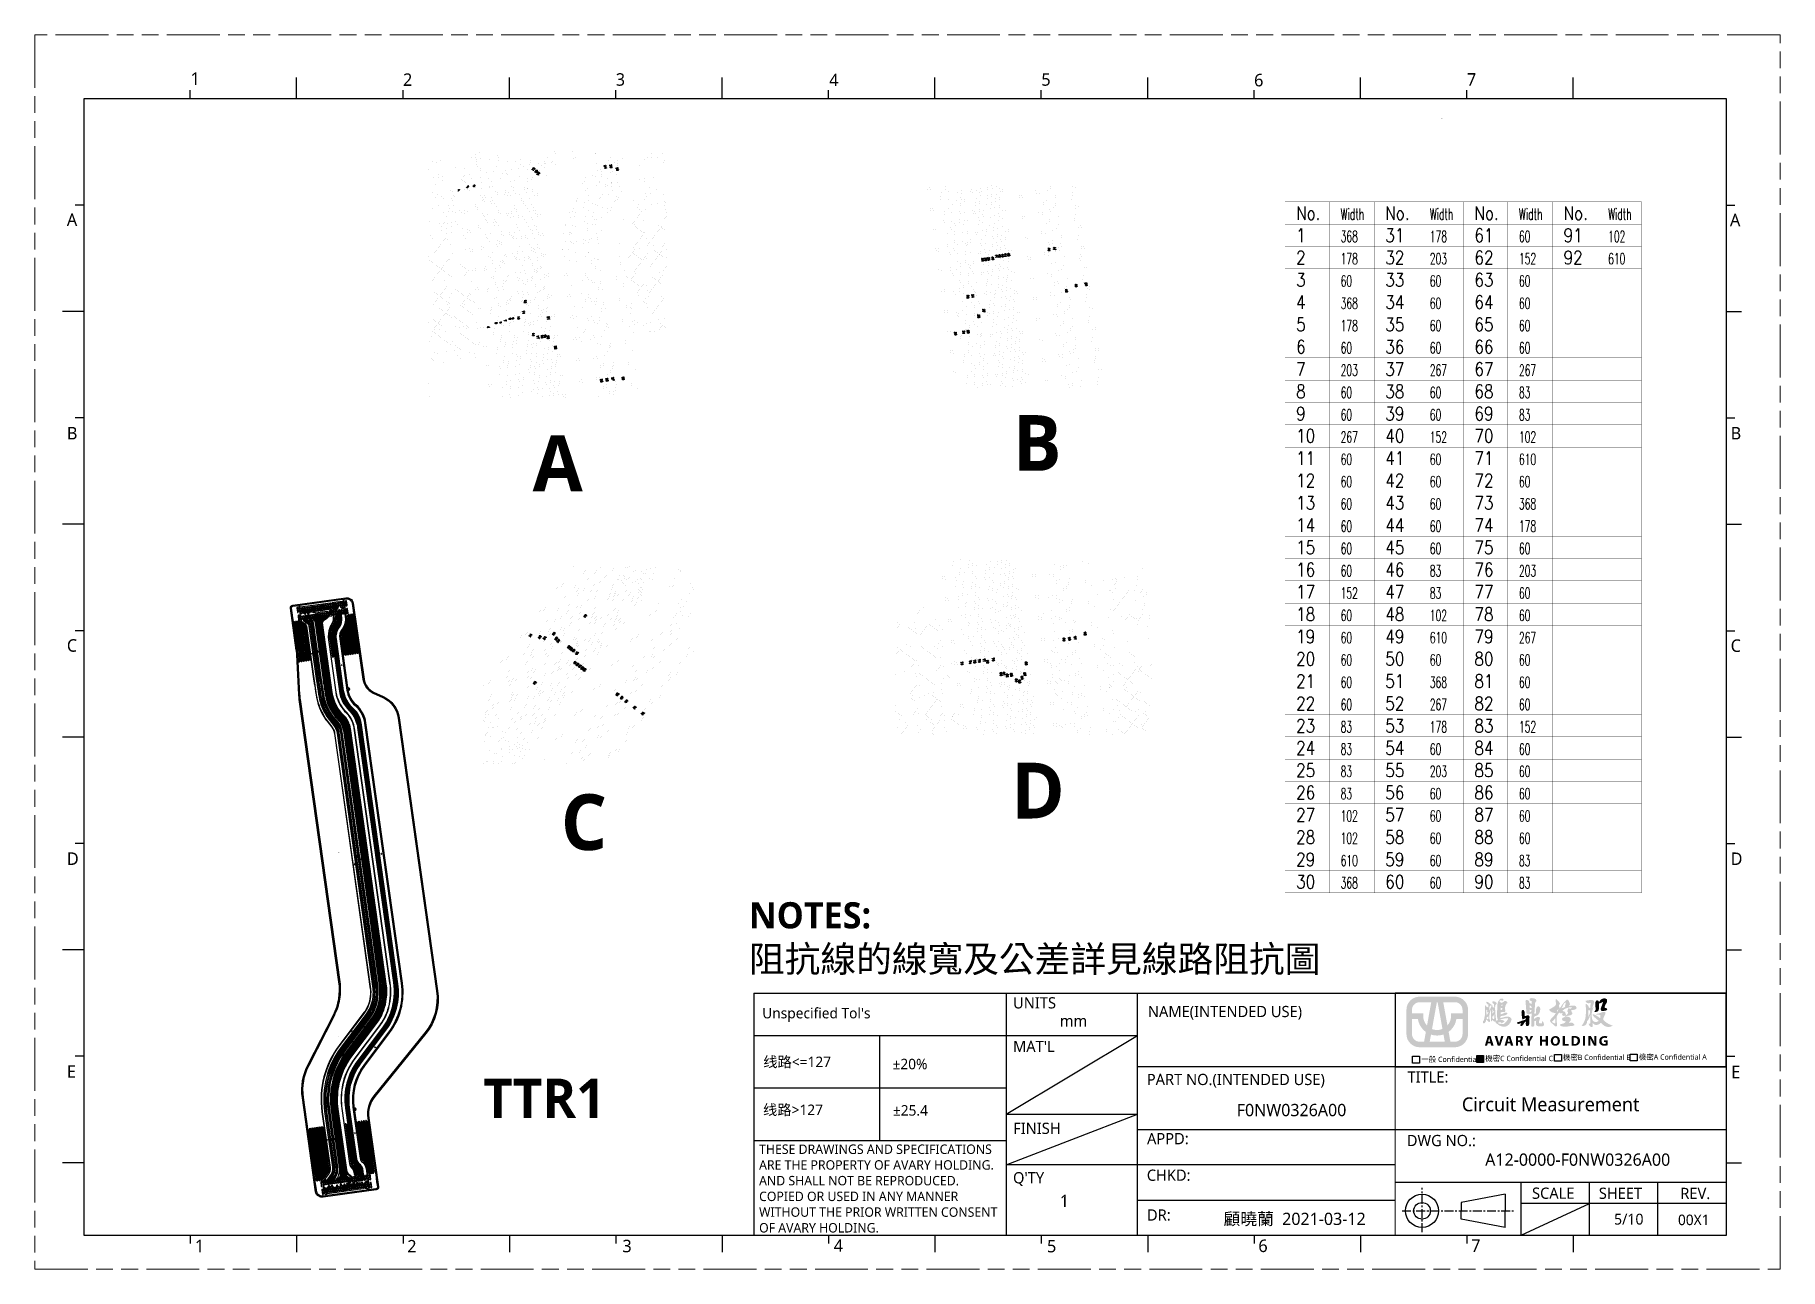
# Model space of a CAD drawing. Extents: x 176 to 489, y 37 to 258.
import ezdxf

# ---------------------------------------------------------------- set-up
doc = ezdxf.new("R2010")
doc.units = 0
doc.linetypes.add('CENTER', pattern=[50.8, 31.75, -6.35, 6.35, -6.35])
doc.linetypes.add('PHANTOM', pattern=[29.5, 9.5, -1.5, 3, -1.5, 3, -1.5, 9.5])
doc.layers.get('0').update_dxf_attribs({"color": 10})
doc.layers.add('0PAPERF', color=2, linetype='PHANTOM', lineweight=5, plot=False)
for name, color, linetype in [('a_area', 4, 'Continuous'), ('b_area', 3, 'Continuous'), ('bak_bak_ttr1-bcq7360', 9, 'Continuous'), ('bak_outline', 8, 'Continuous'), ('biaozhu1', 5, 'Continuous'), ('biaozhu3', 7, 'Continuous'), ('c_area', 2, 'Continuous'), ('d_area', 1, 'Continuous'), ('g_area', 1, 'Continuous'), ('OUTLINE', 1, 'Continuous'), ('quyukuang', 6, 'Continuous'), ('图层 1', 7, 'Continuous'), ('鵬鼎', 5, 'Continuous')]:
    doc.layers.add(name, color=color, linetype=linetype)
doc.layers.add('DIM', color=3, linetype='Continuous', lineweight=5)
doc.layers.add('備註', color=1, linetype='Continuous', lineweight=5)
doc.styles.get("Standard").update_dxf_attribs({"font": 'txt.shx'})

msp = doc.modelspace()

# ---------------------------------------------------------------- texts
at = {"color": 0}
for s, insert, char_height, width, attachment_point in [('{\\fMicrosoft JhengHei|b0|i0|c136|p0;UNITS}', (351.57, 85.51), 2.0148, 9.3715, 1), ('{\\fMicrosoft JhengHei|b0|i0|c136|p0;mm}', (359.97, 82.27), 2.0148, 9.3715, 1), ('{\\fMicrosoft JhengHei|b0|i0|c136|p0;NAME(INTENDED USE)}', (375.76, 83.95), 2.0148, 39.8459, 1), ("{\\fMicrosoft JhengHei|b0|i0|c136|p0;MAT'L}", (351.56, 77.68), 2.0148, 9.3715, 1), ('{\\fMicrosoft JhengHei|b0|i0|c136|p0;TITLE:}', (422.35, 72.22), 2.0148, 9.3715, 1), ('{\\fMicrosoft JhengHei|b0|i0|c136|p0;PART NO.(INTENDED USE)}', (375.57, 71.76), 2.0148, 40.8336, 1), ('{\\fMicrosoft JhengHei|b0|i0|c136|p18;F0NW0326A00}', (401.54, 65.25), 2.2044, 37.2262, 5), ('{\\fMicrosoft JhengHei|b0|i0|c136|p0;FINISH}', (351.58, 62.99), 2.0148, 9.3715, 1), ('{\\fMicrosoft JhengHei|b0|i0|c136|p0;APPD:}', (375.61, 61.14), 2.0148, 9.3715, 1), ('{\\fMicrosoft JhengHei|b0|i0|c136|p0;DWG NO.:}', (422.23, 60.8), 2.0148, 16.1131, 1), ('{\\fMicrosoft JhengHei|b0|i0|c136|p18;A12-0000-F0NW0326A00}', (452.9, 56.35), 2.2044, 37.2262, 5), ("{\\fMicrosoft JhengHei|b0|i0|c136|p0;Q'TY}", (351.56, 54.12), 2.0148, 6.9085, 1), ('{\\fMicrosoft JhengHei|b0|i0|c136|p0;CHKD:}', (375.57, 54.58), 2.0148, 9.3715, 1), ('{\\fMicrosoft JhengHei|b0|i0|c136|p0;\\H1.244111x;SCALE} ', (444.7, 51.35), 1.6194, 9.367, 1), ('{\\fMicrosoft JhengHei|b0|i0|c136|p0;SHEET}', (456.69, 51.34), 2.0148, 10.2593, 1), ('{\\fMicrosoft JhengHei|b0|i0|c136|p0;REV.}', (471.31, 51.31), 2.0148, 10.2593, 1), ('{\\fMicrosoft JhengHei|b0|i0|c136|p0;DR:}', (375.6, 47.44), 2.0148, 9.3715, 1), ('{\\fMicrosoft JhengHei|b0|i0|c136|p18;顧曉蘭  2021-03-12}', (402.1, 45.62), 2.2044, 37.2262, 5), ('{\\fMicrosoft JhengHei|b0|i0|c136|p0;5/10}', (459.42, 46.66), 1.9433, 10.2593, 1)]:
    msp.add_mtext(s, dxfattribs=dict(at, insert=insert, char_height=char_height, width=width, attachment_point=attachment_point))
at = {"color": 2, "attachment_point": 1}
for s, insert, char_height, width in [('{\\fMicrosoft JhengHei|b0|i0|c136|p18;\\C1;機密B Confidential B}', (450.24, 75.19), 0.9543, 12.4629), ('{\\fMicrosoft JhengHei|b0|i0|c136|p18;\\C1;機密A Confidential A}', (463.87, 75.26), 0.9543, 12.4629), ('{\\fMicrosoft JhengHei|b0|i0|c136|p18;\\C1;一般 Confidential}', (424.83, 74.84), 0.9543, 13.0887), ('{\\fMicrosoft JhengHei|b0|i0|c136|p18;\\C1;\\fMicrosoft JhengHei|b0|i0|c136|p18;機密C \\fMicrosoft JhengHei|b0|i0|c136|p18;Confidential C}', (436.3, 75), 0.95429, 12.4629)]:
    msp.add_mtext(s, dxfattribs=dict(at, insert=insert, char_height=char_height, width=width))
at = {"insert": (432.11, 67.53), "char_height": 2.4811, "width": 37.0143, "attachment_point": 1}
msp.add_mtext('{\\fMicrosoft JhengHei|b0|i0|c136|p0;\\C0;Circuit Measurement}', dxfattribs=at)
at = {"color": 3, "insert": (305.99, 59.08), "char_height": 1.69163, "width": 43.628, "attachment_point": 1}
msp.add_mtext('{\\fMicrosoft JhengHei|b0|i0|c136|p0;THESE DRAWINGS AND SPECIFICATIONS ARE THE PROPERTY OF AVARY HOLDING. AND SHALL NOT BE REPRODUCED. COPIED OR USED IN ANY MANNER WITHOUT THE PRIOR WRITTEN CONSENT OF AVARY HOLDING.}', dxfattribs=at)
at = {"layer": '0PAPERF', "linetype": 'Continuous', "insert": (304.17, 102.56), "char_height": 4.699, "width": 128.4809, "attachment_point": 1}
msp.add_mtext('{\\fMicrosoft JhengHei|b1|i0|c136|p18;NOTES:}\\P{\\fMicrosoft JhengHei|b0|i0|c136|p18;阻抗線的線寬及公差詳見線路阻抗圖}', dxfattribs=at)
at = {"layer": 'biaozhu3'}
for s, height, width, p in [('No.', 2.4, 0.833333, (402.36, 225.03)), ('Width', 2, 0.6, (410.36, 225.03)), ('No.', 2.4, 0.833333, (418.36, 225.03)), ('Width', 2, 0.6, (426.36, 225.03)), ('No.', 2.4, 0.833333, (434.36, 225.03)), ('Width', 2, 0.6, (442.36, 225.03)), ('No.', 2.4, 0.833333, (450.36, 225.03)), ('Width', 2, 0.6, (458.36, 225.03)), ('1', 2.4, 0.833333, (402.36, 221.03)), ('368', 2, 0.6, (410.36, 221.03)), ('31', 2.4, 0.833333, (418.36, 221.03)), ('178', 2, 0.6, (426.36, 221.03)), ('61', 2.4, 0.833333, (434.36, 221.03)), ('60', 2, 0.6, (442.36, 221.03)), ('91', 2.4, 0.833333, (450.36, 221.03)), ('102', 2, 0.6, (458.36, 221.03)), ('2', 2.4, 0.833333, (402.36, 217.03)), ('32', 2.4, 0.833333, (418.36, 217.03)), ('62', 2.4, 0.833333, (434.36, 217.03)), ('92', 2.4, 0.833333, (450.36, 217.03)), ('178', 2, 0.6, (410.36, 217.03)), ('203', 2, 0.6, (426.36, 217.03)), ('152', 2, 0.6, (442.36, 217.03)), ('610', 2, 0.6, (458.36, 217.03)), ('3', 2.4, 0.833333, (402.36, 213.03)), ('60', 2, 0.6, (410.36, 213.03)), ('33', 2.4, 0.833333, (418.36, 213.03)), ('60', 2, 0.6, (426.36, 213.03)), ('63', 2.4, 0.833333, (434.36, 213.03)), ('60', 2, 0.6, (442.36, 213.03)), ('4', 2.4, 0.833333, (402.36, 209.03)), ('368', 2, 0.6, (410.36, 209.03)), ('34', 2.4, 0.833333, (418.36, 209.03)), ('60', 2, 0.6, (426.36, 209.03)), ('64', 2.4, 0.833333, (434.36, 209.03)), ('60', 2, 0.6, (442.36, 209.03)), ('5', 2.4, 0.833333, (402.36, 205.03)), ('178', 2, 0.6, (410.36, 205.03)), ('35', 2.4, 0.833333, (418.36, 205.03)), ('60', 2, 0.6, (426.36, 205.03)), ('65', 2.4, 0.833333, (434.36, 205.03)), ('60', 2, 0.6, (442.36, 205.03)), ('6', 2.4, 0.833333, (402.36, 201.03)), ('60', 2, 0.6, (410.36, 201.03)), ('36', 2.4, 0.833333, (418.36, 201.03)), ('60', 2, 0.6, (426.36, 201.03)), ('66', 2.4, 0.833333, (434.36, 201.03)), ('60', 2, 0.6, (442.36, 201.03)), ('7', 2.4, 0.833333, (402.36, 197.03)), ('203', 2, 0.6, (410.36, 197.03)), ('37', 2.4, 0.833333, (418.36, 197.03)), ('267', 2, 0.6, (426.36, 197.03)), ('67', 2.4, 0.833333, (434.36, 197.03)), ('267', 2, 0.6, (442.36, 197.03)), ('8', 2.4, 0.833333, (402.36, 193.03)), ('60', 2, 0.6, (410.36, 193.03)), ('38', 2.4, 0.833333, (418.36, 193.03)), ('60', 2, 0.6, (426.36, 193.03)), ('68', 2.4, 0.833333, (434.36, 193.03)), ('83', 2, 0.6, (442.36, 193.03)), ('9', 2.4, 0.833333, (402.36, 189.03)), ('39', 2.4, 0.833333, (418.36, 189.03)), ('69', 2.4, 0.833333, (434.36, 189.03)), ('60', 2, 0.6, (410.36, 189.03)), ('60', 2, 0.6, (426.36, 189.03)), ('83', 2, 0.6, (442.36, 189.03)), ('10', 2.4, 0.833333, (402.36, 185.03)), ('267', 2, 0.6, (410.36, 185.03)), ('40', 2.4, 0.833333, (418.36, 185.03)), ('152', 2, 0.6, (426.36, 185.03)), ('70', 2.4, 0.833333, (434.36, 185.03)), ('102', 2, 0.6, (442.36, 185.03)), ('11', 2.4, 0.833333, (402.36, 181.03)), ('60', 2, 0.6, (410.36, 181.03)), ('41', 2.4, 0.833333, (418.36, 181.03)), ('60', 2, 0.6, (426.36, 181.03)), ('71', 2.4, 0.833333, (434.36, 181.03)), ('610', 2, 0.6, (442.36, 181.03)), ('12', 2.4, 0.833333, (402.36, 177.03)), ('60', 2, 0.6, (410.36, 177.03)), ('42', 2.4, 0.833333, (418.36, 177.03)), ('60', 2, 0.6, (426.36, 177.03)), ('72', 2.4, 0.833333, (434.36, 177.03)), ('60', 2, 0.6, (442.36, 177.03)), ('13', 2.4, 0.833333, (402.36, 173.03)), ('43', 2.4, 0.833333, (418.36, 173.03)), ('73', 2.4, 0.833333, (434.36, 173.03)), ('60', 2, 0.6, (410.36, 173.03)), ('60', 2, 0.6, (426.36, 173.03)), ('368', 2, 0.6, (442.36, 173.03)), ('14', 2.4, 0.833333, (402.36, 169.03)), ('60', 2, 0.6, (410.36, 169.03)), ('44', 2.4, 0.833333, (418.36, 169.03)), ('60', 2, 0.6, (426.36, 169.03)), ('74', 2.4, 0.833333, (434.36, 169.03)), ('178', 2, 0.6, (442.36, 169.03)), ('15', 2.4, 0.833333, (402.36, 165.03)), ('60', 2, 0.6, (410.36, 165.03)), ('45', 2.4, 0.833333, (418.36, 165.03)), ('60', 2, 0.6, (426.36, 165.03)), ('75', 2.4, 0.833333, (434.36, 165.03)), ('60', 2, 0.6, (442.36, 165.03)), ('16', 2.4, 0.833333, (402.36, 161.03)), ('60', 2, 0.6, (410.36, 161.03)), ('46', 2.4, 0.833333, (418.36, 161.03)), ('83', 2, 0.6, (426.36, 161.03)), ('76', 2.4, 0.833333, (434.36, 161.03)), ('203', 2, 0.6, (442.36, 161.03)), ('17', 2.4, 0.833333, (402.36, 157.03)), ('152', 2, 0.6, (410.36, 157.03)), ('47', 2.4, 0.833333, (418.36, 157.03)), ('83', 2, 0.6, (426.36, 157.03)), ('77', 2.4, 0.833333, (434.36, 157.03)), ('60', 2, 0.6, (442.36, 157.03)), ('18', 2.4, 0.833333, (402.36, 153.03)), ('60', 2, 0.6, (410.36, 153.03)), ('48', 2.4, 0.833333, (418.36, 153.03)), ('102', 2, 0.6, (426.36, 153.03)), ('78', 2.4, 0.833333, (434.36, 153.03)), ('60', 2, 0.6, (442.36, 153.03)), ('19', 2.4, 0.833333, (402.36, 149.03)), ('60', 2, 0.6, (410.36, 149.03)), ('49', 2.4, 0.833333, (418.36, 149.03)), ('610', 2, 0.6, (426.36, 149.03)), ('79', 2.4, 0.833333, (434.36, 149.03)), ('267', 2, 0.6, (442.36, 149.03)), ('20', 2.4, 0.833333, (402.36, 145.03)), ('50', 2.4, 0.833333, (418.36, 145.03)), ('80', 2.4, 0.833333, (434.36, 145.03)), ('60', 2, 0.6, (410.36, 145.03)), ('60', 2, 0.6, (426.36, 145.03)), ('60', 2, 0.6, (442.36, 145.03)), ('21', 2.4, 0.833333, (402.36, 141.03)), ('60', 2, 0.6, (410.36, 141.03)), ('51', 2.4, 0.833333, (418.36, 141.03)), ('368', 2, 0.6, (426.36, 141.03)), ('81', 2.4, 0.833333, (434.36, 141.03)), ('60', 2, 0.6, (442.36, 141.03)), ('22', 2.4, 0.833333, (402.36, 137.03)), ('60', 2, 0.6, (410.36, 137.03)), ('52', 2.4, 0.833333, (418.36, 137.03)), ('267', 2, 0.6, (426.36, 137.03)), ('82', 2.4, 0.833333, (434.36, 137.03)), ('60', 2, 0.6, (442.36, 137.03)), ('23', 2.4, 0.833333, (402.36, 133.03)), ('83', 2, 0.6, (410.36, 133.03)), ('53', 2.4, 0.833333, (418.36, 133.03)), ('178', 2, 0.6, (426.36, 133.03)), ('83', 2.4, 0.833333, (434.36, 133.03)), ('152', 2, 0.6, (442.36, 133.03)), ('24', 2.4, 0.833333, (402.36, 129.03)), ('83', 2, 0.6, (410.36, 129.03)), ('54', 2.4, 0.833333, (418.36, 129.03)), ('60', 2, 0.6, (426.36, 129.03)), ('84', 2.4, 0.833333, (434.36, 129.03)), ('60', 2, 0.6, (442.36, 129.03)), ('25', 2.4, 0.833333, (402.36, 125.03)), ('83', 2, 0.6, (410.36, 125.03)), ('55', 2.4, 0.833333, (418.36, 125.03)), ('203', 2, 0.6, (426.36, 125.03)), ('85', 2.4, 0.833333, (434.36, 125.03)), ('60', 2, 0.6, (442.36, 125.03)), ('26', 2.4, 0.833333, (402.36, 121.03)), ('83', 2, 0.6, (410.36, 121.03)), ('56', 2.4, 0.833333, (418.36, 121.03)), ('60', 2, 0.6, (426.36, 121.03)), ('86', 2.4, 0.833333, (434.36, 121.03)), ('60', 2, 0.6, (442.36, 121.03)), ('27', 2.4, 0.833333, (402.36, 117.03)), ('102', 2, 0.6, (410.36, 117.03)), ('57', 2.4, 0.833333, (418.36, 117.03)), ('60', 2, 0.6, (426.36, 117.03)), ('87', 2.4, 0.833333, (434.36, 117.03)), ('60', 2, 0.6, (442.36, 117.03)), ('28', 2.4, 0.833333, (402.36, 113.03)), ('102', 2, 0.6, (410.36, 113.03)), ('58', 2.4, 0.833333, (418.36, 113.03)), ('60', 2, 0.6, (426.36, 113.03)), ('88', 2.4, 0.833333, (434.36, 113.03)), ('60', 2, 0.6, (442.36, 113.03)), ('29', 2.4, 0.833333, (402.36, 109.03)), ('610', 2, 0.6, (410.36, 109.03)), ('59', 2.4, 0.833333, (418.36, 109.03)), ('60', 2, 0.6, (426.36, 109.03)), ('89', 2.4, 0.833333, (434.36, 109.03)), ('83', 2, 0.6, (442.36, 109.03)), ('30', 2.4, 0.833333, (402.36, 105.03)), ('368', 2, 0.6, (410.36, 105.03)), ('60', 2.4, 0.833333, (418.36, 105.03)), ('60', 2, 0.6, (426.36, 105.03)), ('90', 2.4, 0.833333, (434.36, 105.03)), ('83', 2, 0.6, (442.36, 105.03))]:
    msp.add_text(s, height=height, dxfattribs=dict(at, width=width)).set_placement(p)
at = {"layer": 'DIM', "char_height": 2.2409, "width": 1.3643, "attachment_point": 1}
for s, insert in [('{\\fMicrosoft JhengHei|b0|i0|c136|p0;\\C0;1}', (203.95, 251.47)), ('{\\fMicrosoft JhengHei|b0|i0|c136|p0;\\C0;2}', (242.09, 251.29)), ('{\\fMicrosoft JhengHei|b0|i0|c136|p0;\\C0;3}', (280.27, 251.32)), ('{\\fMicrosoft JhengHei|b0|i0|c136|p0;\\C0;4}', (318.57, 251.24)), ('{\\fMicrosoft JhengHei|b0|i0|c136|p0;\\C0;5}', (356.64, 251.32)), ('{\\fMicrosoft JhengHei|b0|i0|c136|p0;\\C0;6}', (394.82, 251.2)), ('{\\fMicrosoft JhengHei|b0|i0|c136|p0;\\C0;7}', (433.01, 251.33)), ('{\\fMicrosoft JhengHei|b0|i0|c136|p0;\\C0;1}', (204.73, 41.99)), ('{\\fMicrosoft JhengHei|b0|i0|c136|p0;\\C0;2}', (242.85, 41.95)), ('{\\fMicrosoft JhengHei|b0|i0|c136|p0;\\C0;3}', (281.46, 41.99)), ('{\\fMicrosoft JhengHei|b0|i0|c136|p0;\\C0;4}', (319.4, 42.07)), ('{\\fMicrosoft JhengHei|b0|i0|c136|p0;\\C0;5}', (357.66, 41.97)), ('{\\fMicrosoft JhengHei|b0|i0|c136|p0;\\C0;6}', (395.59, 42.02)), ('{\\fMicrosoft JhengHei|b0|i0|c136|p0;\\C0;7}', (433.77, 42.05))]:
    msp.add_mtext(s, dxfattribs=dict(at, insert=insert))
at = {"layer": 'g_area', "linetype": 'Continuous', "attachment_point": 1}
for s, insert, char_height in [('{\\fMicrosoft JhengHei|b1|i0|c136|p18;B}', (351.51, 189.97), 10), ('{\\fMicrosoft JhengHei|b1|i0|c136|p18;A}', (265.35, 186.29), 10), ('{\\fMicrosoft JhengHei|b1|i0|c136|p18;D}', (351.21, 127.58), 10), ('{\\fMicrosoft JhengHei|b1|i0|c136|p18;C}', (270.41, 121.93), 10), ('{\\fMicrosoft JhengHei|b1|i0|c136|p18;TTR1}', (256.47, 70.9), 7.0484)]:
    msp.add_mtext(s, dxfattribs=dict(at, insert=insert, char_height=char_height))
at = {"layer": 'OUTLINE', "color": 2, "linetype": 'Continuous', "lineweight": 0, "insert": (470.89, 46.5), "char_height": 1.8859, "width": 4.5713, "attachment_point": 1}
msp.add_mtext('{\\fMicrosoft JhengHei|b0|i0|c136|p0;\\C0;00X1}', dxfattribs=at)
at = {"layer": '備註', "color": 2, "lineweight": 0, "ltscale": 2, "insert": (306.56, 83.6), "char_height": 1.8863, "attachment_point": 1}
msp.add_mtext("{\\fMicrosoft JhengHei|b0|i0|c136|p0;\\C0;Unspecified Tol's }", dxfattribs=at)
at = {"layer": '備註', "color": 2, "lineweight": 0, "ltscale": 2, "char_height": 1.8863, "attachment_point": 1, "bg_fill": 2}
for s, insert in [('{\\fMicrosoft JhengHei|b0|i0|c136|p0;\\C0;%%P20%}', (329.94, 74.46)), ('{\\fMicrosoft JhengHei|b0|i0|c136|p2;\\C0;线路>127}', (306.69, 66.25)), ('{\\fMicrosoft JhengHei|b0|i0|c136|p0;\\C0;%%P25.4}', (330.01, 66.15))]:
    msp.add_mtext(s, dxfattribs=dict(at, insert=insert))
at = {"layer": '鵬鼎', "char_height": 2.2409, "width": 4.2268, "attachment_point": 1}
for s, insert in [('{\\fMicrosoft JhengHei|b0|i0|c136|p0;\\C0;A}', (181.76, 226.15)), ('{\\fMicrosoft JhengHei|b0|i0|c136|p0;\\C0;A}', (480.22, 226.1)), ('{\\fMicrosoft JhengHei|b0|i0|c136|p0;\\C0;B}', (181.76, 187.85)), ('{\\fMicrosoft JhengHei|b0|i0|c136|p0;\\C0;B}', (480.34, 187.84)), ('{\\fMicrosoft JhengHei|b0|i0|c136|p0;\\C0;C}', (181.76, 149.75)), ('{\\fMicrosoft JhengHei|b0|i0|c136|p0;\\C0;C}', (480.34, 149.72)), ('{\\fMicrosoft JhengHei|b0|i0|c136|p0;\\C0;D}', (181.76, 111.49)), ('{\\fMicrosoft JhengHei|b0|i0|c136|p0;\\C0;D}', (480.34, 111.48)), ('{\\fMicrosoft JhengHei|b0|i0|c136|p0;\\C0;E}', (181.76, 73.3)), ('{\\fMicrosoft JhengHei|b0|i0|c136|p0;\\C0;E}', (480.45, 73.21))]:
    msp.add_mtext(s, dxfattribs=dict(at, insert=insert))
at = {"layer": '鵬鼎', "color": 0, "insert": (359.96, 50.05), "char_height": 2.2044, "width": 2.1825, "attachment_point": 1}
msp.add_mtext('{\\fMicrosoft JhengHei|b0|i0|c136|p0;1}', dxfattribs=at)

# ---------------------------------------------------------------- blocks, each defined once
blk = doc.blocks.new('PAD_R1')
at = {"layer": 'd_area', "const_width": 0.5}
blk.add_lwpolyline([(0.25, 0, 1), (-0.25, 0, 1)], format="xyb", close=True, dxfattribs=at)
blk = doc.blocks.new('PAD_R2')
at = {"layer": 'c_area', "const_width": 0.5}
blk.add_lwpolyline([(0.25, 0, 1), (-0.25, 0, 1)], format="xyb", close=True, dxfattribs=at)
blk = doc.blocks.new('PAD_R4')
at = {"layer": 'a_area', "const_width": 0.5}
blk.add_lwpolyline([(0.25, 0, 1), (-0.25, 0, 1)], format="xyb", close=True, dxfattribs=at)
blk = doc.blocks.new('PAD_R6')
at = {"layer": 'quyukuang', "const_width": 0.5}
blk.add_lwpolyline([(0.25, 0, 1), (-0.25, 0, 1)], format="xyb", close=True, dxfattribs=at)
blk = doc.blocks.new('PAD_R7')
at = {"layer": 'biaozhu3', "const_width": 0.5}
blk.add_lwpolyline([(0.25, 0, 1), (-0.25, 0, 1)], format="xyb", close=True, dxfattribs=at)
blk = doc.blocks.new('6')
at = {"layer": '图层 1', "true_color": 0xf50613}
h = blk.add_hatch(color=1, dxfattribs=at)
h.dxf.hatch_style = 2
edge = h.paths.add_edge_path()
edge.add_spline(control_points=[(-0.84, 7.1), (-0.84, 7.1), (0.89, -2.45), (0.89, -2.45), (0.31, -2.7), (-0.33, -2.83), (-1.01, -2.83), (-1.66, -2.83), (-2.28, -2.71), (-2.84, -2.48), (-2.84, -2.48), (-1.11, 7.1), (-1.11, 7.1), (-1.11, 7.1), (-0.84, 7.1), (-0.84, 7.1)], knot_values=[0, 0, 0, 0, 1, 1, 1, 2, 2, 2, 3, 3, 3, 4, 4, 4, 5, 5, 5, 5], degree=3, periodic=1)
edge = h.paths.add_edge_path()
edge.add_spline(control_points=[(5.31, 9.08), (5.31, 9.08), (-7.25, 9.08), (-7.25, 9.08), (-9.86, 9.08), (-11.98, 6.96), (-11.98, 4.35), (-11.98, 4.35), (-11.98, -4.27), (-11.98, -4.27), (-11.98, -6.88), (-9.86, -9), (-7.25, -9), (-7.25, -9), (5.31, -9), (5.31, -9), (7.91, -9), (10.04, -6.88), (10.04, -4.27), (10.04, -4.27), (10.04, 4.35), (10.04, 4.35), (10.04, 6.96), (7.91, 9.08), (5.31, 9.08)], knot_values=[0, 0, 0, 0, 0.352778, 0.352778, 0.352778, 0.705556, 0.705556, 0.705556, 1.058334, 1.058334, 1.058334, 1.411112, 1.411112, 1.411112, 1.76389, 1.76389, 1.76389, 2.116668, 2.116668, 2.116668, 2.469446, 2.469446, 2.469446, 2.822224, 2.822224, 2.822224, 2.822224], degree=3, periodic=0)
edge.add_line((5.31, 9.08), (5.31, 9.08))
edge = h.paths.add_edge_path()
edge.add_spline(control_points=[(8.06, 4.35), (8.06, 4.35), (8.06, 3.12), (8.06, 3.12), (8.06, 3.12), (3.96, 3.12), (3.96, 3.12), (3.96, 3.12), (3.96, 2.13), (3.96, 2.13), (3.96, 0.86), (3.47, -0.31), (2.68, -1.19), (2.68, -1.19), (1.17, 7.1), (1.17, 7.1), (1.17, 7.1), (5.31, 7.1), (5.31, 7.1), (6.82, 7.1), (8.06, 5.87), (8.06, 4.35)], knot_values=[0, 0, 0, 0, 0.352778, 0.352778, 0.352778, 0.705556, 0.705556, 0.705556, 1.058334, 1.058334, 1.058334, 1.411112, 1.411112, 1.411112, 1.76389, 1.76389, 1.76389, 2.116668, 2.116668, 2.116668, 2.469446, 2.469446, 2.469446, 2.469446], degree=3, periodic=0)
edge.add_line((8.06, 4.35), (8.06, 4.35))
edge = h.paths.add_edge_path()
edge.add_spline(control_points=[(-1.01, -4.81), (-0.22, -4.81), (0.54, -4.67), (1.25, -4.43), (1.25, -4.43), (1.72, -7.02), (1.72, -7.02), (1.72, -7.02), (-3.67, -7.02), (-3.67, -7.02), (-3.67, -7.02), (-3.2, -4.45), (-3.2, -4.45), (-2.51, -4.68), (-1.78, -4.81), (-1.01, -4.81)], knot_values=[0, 0, 0, 0, 0.352778, 0.352778, 0.352778, 0.705556, 0.705556, 0.705556, 1.058334, 1.058334, 1.058334, 1.411112, 1.411112, 1.411112, 1.76389, 1.76389, 1.76389, 1.76389], degree=3, periodic=0)
edge.add_line((-1.01, -4.81), (-1.01, -4.81))
edge = h.paths.add_edge_path()
edge.add_spline(control_points=[(-7.25, 7.1), (-7.25, 7.1), (-3.12, 7.1), (-3.12, 7.1), (-3.12, 7.1), (-4.63, -1.25), (-4.63, -1.25), (-5.46, -0.37), (-5.98, 0.82), (-5.98, 2.13), (-5.98, 2.13), (-5.98, 3.12), (-5.98, 3.12), (-5.98, 3.12), (-10, 3.12), (-10, 3.12), (-10, 3.12), (-10, 4.35), (-10, 4.35), (-10, 5.87), (-8.77, 7.1), (-7.25, 7.1)], knot_values=[0, 0, 0, 0, 0.352778, 0.352778, 0.352778, 0.705556, 0.705556, 0.705556, 1.058334, 1.058334, 1.058334, 1.411112, 1.411112, 1.411112, 1.76389, 1.76389, 1.76389, 2.116668, 2.116668, 2.116668, 2.469446, 2.469446, 2.469446, 2.469446], degree=3, periodic=0)
edge.add_line((-7.25, 7.1), (-7.25, 7.1))
edge = h.paths.add_edge_path()
edge.add_spline(control_points=[(-10, -4.27), (-10, -4.27), (-10, 1.14), (-10, 1.14), (-10, 1.14), (-7.89, 1.14), (-7.89, 1.14), (-7.61, -0.77), (-6.55, -2.44), (-5.04, -3.52), (-5.04, -3.52), (-5.68, -7.02), (-5.68, -7.02), (-5.68, -7.02), (-7.25, -7.02), (-7.25, -7.02), (-8.77, -7.02), (-10, -5.79), (-10, -4.27)], knot_values=[0, 0, 0, 0, 0.352778, 0.352778, 0.352778, 0.705556, 0.705556, 0.705556, 1.058334, 1.058334, 1.058334, 1.411112, 1.411112, 1.411112, 1.76389, 1.76389, 1.76389, 2.116668, 2.116668, 2.116668, 2.116668], degree=3, periodic=0)
edge.add_line((-10, -4.27), (-10, -4.27))
edge = h.paths.add_edge_path()
edge.add_spline(control_points=[(5.31, -7.02), (5.31, -7.02), (3.73, -7.02), (3.73, -7.02), (3.73, -7.02), (3.09, -3.47), (3.09, -3.47), (4.56, -2.39), (5.6, -0.75), (5.87, 1.14), (5.87, 1.14), (8.06, 1.14), (8.06, 1.14), (8.06, 1.14), (8.06, -4.27), (8.06, -4.27), (8.06, -5.79), (6.82, -7.02), (5.31, -7.02)], knot_values=[0, 0, 0, 0, 0.352778, 0.352778, 0.352778, 0.705556, 0.705556, 0.705556, 1.058334, 1.058334, 1.058334, 1.411112, 1.411112, 1.411112, 1.76389, 1.76389, 1.76389, 2.116668, 2.116668, 2.116668, 2.116668], degree=3, periodic=0)
edge.add_line((5.31, -7.02), (5.31, -7.02))
at = {"layer": '图层 1', "true_color": 0x000099}
h = blk.add_hatch(color=174, dxfattribs=at)
h.dxf.hatch_style = 2
edge = h.paths.add_edge_path()
edge.add_spline(control_points=[(21.7, 4.45), (21.7, 4.45), (21.7, 4.7), (21.7, 4.7), (21.7, 4.7), (21.7, 4.95), (21.7, 4.95), (21.7, 4.95), (21.7, 5.15), (21.7, 5.15), (21.73, 5.12), (21.77, 5.09), (21.81, 5.06), (21.86, 5.03), (21.91, 5.01), (21.97, 5.01), (22.03, 4.98), (22.09, 4.97), (22.13, 4.97), (22.13, 4.97), (22.24, 4.97), (22.24, 4.97), (22.24, 4.97), (22.24, 4.88), (22.24, 4.88), (22.24, 4.88), (22.24, 4.74), (22.24, 4.74), (22.24, 4.74), (22.24, 4.61), (22.24, 4.61), (22.24, 4.61), (22.24, 4.52), (22.24, 4.52), (22.24, 4.52), (22.2, 4.52), (22.2, 4.52), (22.14, 4.49), (22.08, 4.44), (22.02, 4.38), (21.93, 4.35), (21.82, 4.31), (21.7, 4.25), (21.7, 4.25), (21.7, 4.45), (21.7, 4.45)], knot_values=[0, 0, 0, 0, 1, 1, 1, 2, 2, 2, 3, 3, 3, 4, 4, 4, 5, 5, 5, 6, 6, 6, 7, 7, 7, 8, 8, 8, 9, 9, 9, 10, 10, 10, 11, 11, 11, 12, 12, 12, 13, 13, 13, 14, 14, 14, 15, 15, 15, 15], degree=3, periodic=1)
edge = h.paths.add_edge_path()
edge.add_spline(control_points=[(16.6, 4.04), (16.6, 4.21), (16.61, 4.34), (16.64, 4.43), (16.67, 4.46), (16.72, 4.44), (16.78, 4.38), (16.81, 4.35), (16.84, 4.28), (16.87, 4.16), (16.87, 4.16), (16.87, 3.88), (16.87, 3.88), (16.84, 3.82), (16.82, 3.78), (16.82, 3.75), (16.82, 3.63), (16.81, 3.52), (16.8, 3.43), (16.78, 3.34), (16.81, 3.32), (16.87, 3.36), (16.93, 3.41), (16.99, 3.46), (17.05, 3.52), (17.11, 3.58), (17.17, 3.63), (17.23, 3.66), (17.23, 3.66), (17.23, 3.59), (17.23, 3.59), (17.23, 3.59), (17.23, 3.5), (17.23, 3.5), (17.23, 3.5), (17.23, 3.39), (17.23, 3.39), (17.23, 3.39), (17.23, 3.3), (17.23, 3.3), (17.17, 3.27), (17.12, 3.22), (17.09, 3.16), (17.06, 3.07), (17.03, 2.97), (16.98, 2.85), (16.93, 2.72), (16.88, 2.63), (16.82, 2.57), (16.79, 2.48), (16.76, 2.42), (16.73, 2.39), (16.7, 2.48), (16.67, 2.61), (16.64, 2.78), (16.61, 2.94), (16.6, 3.15), (16.6, 3.41), (16.6, 3.41), (16.6, 4.04), (16.6, 4.04)], knot_values=[0, 0, 0, 0, 1, 1, 1, 2, 2, 2, 3, 3, 3, 4, 4, 4, 5, 5, 5, 6, 6, 6, 7, 7, 7, 8, 8, 8, 9, 9, 9, 10, 10, 10, 11, 11, 11, 12, 12, 12, 13, 13, 13, 14, 14, 14, 15, 15, 15, 16, 16, 16, 17, 17, 17, 18, 18, 18, 19, 19, 19, 20, 20, 20, 20], degree=3, periodic=1)
edge = h.paths.add_edge_path()
edge.add_spline(control_points=[(18.72, 4.06), (18.72, 4.34), (18.74, 4.49), (18.79, 4.52), (18.83, 4.55), (18.88, 4.49), (18.95, 4.34), (18.91, 4.19), (18.88, 4.04), (18.85, 3.91), (18.82, 3.77), (18.84, 3.7), (18.9, 3.7), (18.93, 3.73), (18.99, 3.79), (19.08, 3.88), (19.17, 3.97), (19.25, 4.05), (19.31, 4.11), (19.31, 4.11), (19.31, 4.06), (19.31, 4.06), (19.31, 4.06), (19.35, 4.02), (19.35, 4.02), (19.35, 4.02), (19.35, 3.97), (19.35, 3.97), (19.35, 3.97), (19.4, 3.93), (19.4, 3.93), (19.37, 3.9), (19.33, 3.84), (19.28, 3.75), (19.24, 3.66), (19.17, 3.55), (19.08, 3.43), (18.99, 3.31), (18.92, 3.22), (18.88, 3.16), (18.83, 3.1), (18.78, 3.07), (18.72, 3.07), (18.72, 3.07), (18.72, 4.06), (18.72, 4.06)], knot_values=[0, 0, 0, 0, 1, 1, 1, 2, 2, 2, 3, 3, 3, 4, 4, 4, 5, 5, 5, 6, 6, 6, 7, 7, 7, 8, 8, 8, 9, 9, 9, 10, 10, 10, 11, 11, 11, 12, 12, 12, 13, 13, 13, 14, 14, 14, 15, 15, 15, 15], degree=3, periodic=1)
edge = h.paths.add_edge_path()
edge.add_spline(control_points=[(25.27, 1.54), (25.12, 1.71), (24.91, 1.84), (24.64, 1.9), (24.34, 1.96), (24.07, 1.97), (23.83, 1.94), (23.58, 1.91), (23.37, 1.88), (23.19, 1.85), (22.76, 1.72), (22.15, 1.58), (22.15, 1.58), (22.12, 1.58), (22.09, 1.57), (22.04, 1.56), (22, 1.54), (21.94, 1.53), (21.88, 1.51), (21.82, 1.5), (21.77, 1.48), (21.72, 1.47), (21.68, 1.45), (21.64, 1.43), (21.61, 1.4), (21.61, 1.4), (21.61, 1.56), (21.61, 1.56), (21.61, 1.56), (21.61, 1.76), (21.61, 1.76), (21.64, 1.82), (21.66, 1.88), (21.68, 1.94), (21.69, 2), (21.7, 2.06), (21.7, 2.12), (21.7, 2.12), (21.79, 2.12), (21.79, 2.12), (21.82, 2.12), (21.87, 2.13), (21.93, 2.14), (21.99, 2.16), (22.04, 2.17), (22.09, 2.17), (22.11, 2.17), (22.12, 2.17), (22.14, 2.18), (22.14, 2.18), (22.15, 2.21), (22.15, 2.21), (22.15, 2.21), (22.53, 2.26), (22.68, 2.29), (22.84, 2.32), (23.19, 2.39), (23.19, 2.39), (23.37, 2.45), (23.56, 2.54), (23.76, 2.66), (23.95, 2.79), (24.07, 2.92), (24.1, 3.07), (24.16, 3.19), (24.08, 3.28), (23.87, 3.34), (23.71, 3.36), (23.53, 3.37), (23.35, 3.38), (23.14, 3.36), (22.94, 3.21), (22.75, 3.14), (22.55, 3.06), (22.15, 2.89), (22.15, 2.89), (22.09, 2.89), (22.03, 2.88), (21.97, 2.85), (21.91, 2.81), (21.86, 2.79), (21.81, 2.75), (21.77, 2.72), (21.73, 2.71), (21.7, 2.71), (21.7, 2.71), (21.7, 2.87), (21.7, 2.87), (21.7, 2.87), (21.7, 3.09), (21.7, 3.09), (21.7, 3.09), (21.7, 3.34), (21.7, 3.34), (21.7, 3.34), (21.7, 3.48), (21.7, 3.48), (21.7, 3.48), (22.36, 3.6), (22.6, 3.61), (22.84, 3.62), (22.93, 3.53), (23.04, 3.53), (23.15, 3.53), (23.26, 3.61), (23.26, 3.61), (23.28, 3.73), (23.3, 3.88), (23.33, 4.04), (23.36, 4.21), (23.36, 4.34), (23.33, 4.43), (23.3, 4.49), (23.25, 4.52), (23.19, 4.52), (23.19, 4.64), (23.21, 4.8), (23.24, 5.01), (23.24, 5.22), (23.28, 5.47), (23.37, 5.76), (23.46, 6.05), (23.57, 6.27), (23.69, 6.44), (23.81, 6.6), (23.92, 6.7), (24.01, 6.73), (24.07, 6.76), (24.1, 6.84), (24.1, 6.96), (24.07, 7.08), (23.96, 7.21), (23.78, 7.36), (23.6, 7.51), (23.42, 7.57), (23.24, 7.54), (23.06, 7.51), (22.92, 7.44), (22.83, 7.32), (22.8, 7.29), (22.76, 7.26), (22.7, 7.23), (22.61, 7.2), (22.5, 7.14), (22.38, 7.05), (22.23, 6.99), (22.12, 6.94), (22.06, 6.89), (22, 6.84), (21.97, 6.81), (21.97, 6.78), (21.97, 6.81), (21.93, 6.84), (21.84, 6.89), (21.75, 6.94), (21.63, 7.02), (21.48, 7.14), (21.32, 7.26), (21.25, 7.37), (21.25, 7.48), (21.25, 7.58), (21.3, 7.66), (21.39, 7.73), (21.45, 7.75), (21.52, 7.77), (21.61, 7.77), (21.67, 7.77), (21.77, 7.75), (21.91, 7.73), (22.04, 7.69), (22.16, 7.68), (22.27, 7.68), (22.37, 7.68), (22.47, 7.69), (22.56, 7.73), (22.65, 7.82), (22.7, 7.92), (22.7, 8.04), (22.7, 8.16), (22.59, 8.27), (22.38, 8.36), (22.2, 8.42), (22.02, 8.43), (21.84, 8.4), (21.66, 8.37), (21.54, 8.31), (21.48, 8.22), (21.3, 8.04), (21.12, 7.83), (20.96, 7.59), (20.79, 7.35), (20.67, 7.07), (20.59, 6.75), (20.52, 6.44), (20.48, 6.13), (20.48, 5.83), (20.48, 5.83), (20.48, 4.97), (20.48, 4.97), (20.48, 4.88), (20.47, 4.65), (20.44, 4.29), (20.41, 3.93), (20.39, 3.43), (20.39, 2.8), (20.36, 2.2), (20.39, 1.73), (20.48, 1.4), (20.54, 1.08), (20.63, 0.88), (20.74, 0.82), (20.81, 0.78), (20.86, 0.76), (20.86, 0.76), (20.62, 0.74), (20.13, 0.41), (20.13, 0.41), (20.13, 0.41), (20.08, 0.57), (20.08, 0.63), (20.04, 0.78), (20, 1.11), (19.94, 1.6), (19.88, 2.1), (19.82, 2.75), (19.76, 3.57), (19.7, 4.38), (19.68, 5), (19.71, 5.42), (19.74, 5.84), (19.8, 6.1), (19.89, 6.19), (20.13, 6.28), (20.26, 6.44), (20.26, 6.66), (20.26, 6.89), (20.08, 7.08), (19.74, 7.25), (19.39, 7.42), (19.12, 7.47), (18.92, 7.41), (18.73, 7.35), (18.64, 7.23), (18.67, 7.05), (18.7, 7.02), (18.73, 6.97), (18.74, 6.91), (18.76, 6.85), (18.81, 6.79), (18.9, 6.73), (18.96, 6.64), (19.02, 6.58), (19.08, 6.55), (19.17, 6.49), (19.25, 6.44), (19.31, 6.42), (19.31, 6.35), (19.31, 6.27), (19.33, 6.17), (19.34, 6.06), (19.35, 5.93), (19.35, 5.78), (19.35, 5.63), (19.36, 5.5), (19.37, 5.4), (19.39, 5.29), (19.4, 5.21), (19.4, 5.15), (19.31, 5.18), (19.22, 5.21), (19.13, 5.24), (19.13, 5.24), (18.85, 5.24), (18.85, 5.24), (18.82, 5.3), (18.8, 5.37), (18.79, 5.44), (18.77, 5.52), (18.76, 5.62), (18.74, 5.74), (18.73, 5.86), (18.7, 5.96), (18.65, 6.05), (18.61, 6.14), (18.57, 6.23), (18.54, 6.33), (18.51, 6.35), (18.49, 6.37), (18.47, 6.37), (18.46, 6.37), (18.43, 6.33), (18.4, 6.23), (18.37, 6.14), (18.36, 6.02), (18.36, 5.87), (18.36, 5.87), (18.36, 5.51), (18.36, 5.51), (18.24, 5.3), (18.13, 5.09), (18.04, 4.88), (17.92, 4.67), (17.8, 4.44), (17.68, 4.2), (17.68, 4.26), (17.67, 4.34), (17.66, 4.45), (17.64, 4.55), (17.63, 4.67), (17.63, 4.81), (17.63, 4.95), (17.63, 5.06), (17.61, 5.15), (17.6, 5.24), (17.59, 5.33), (17.59, 5.42), (17.68, 5.48), (17.79, 5.57), (17.91, 5.69), (18.03, 5.81), (18.12, 5.95), (18.18, 6.1), (18.24, 6.25), (18.21, 6.37), (18.09, 6.46), (17.97, 6.55), (17.83, 6.63), (17.68, 6.69), (17.44, 6.93), (17.2, 7.1), (16.96, 7.21), (16.72, 7.31), (16.58, 7.28), (16.55, 7.12), (16.52, 6.95), (16.58, 6.78), (16.73, 6.6), (16.88, 6.42), (17.05, 6.31), (17.23, 6.28), (17.23, 6.28), (17.23, 6.05), (17.23, 6.05), (17.23, 6.05), (17.23, 5.74), (17.23, 5.74), (17.23, 5.74), (17.23, 5.42), (17.23, 5.42), (17.23, 5.42), (17.23, 5.26), (17.23, 5.26), (17.23, 5.25), (17.21, 5.25), (17.16, 5.29), (17.12, 5.31), (17.05, 5.34), (16.96, 5.35), (16.87, 5.37), (16.76, 5.39), (16.64, 5.42), (16.61, 5.45), (16.58, 5.5), (16.55, 5.56), (16.52, 5.59), (16.49, 5.63), (16.46, 5.69), (16.4, 5.75), (16.35, 5.81), (16.32, 5.87), (16.29, 5.9), (16.26, 5.93), (16.23, 5.96), (16.14, 5.99), (16.08, 5.95), (16.05, 5.83), (16.02, 5.68), (16.02, 5.44), (16.05, 5.1), (16.08, 4.77), (16.11, 4.41), (16.14, 4.02), (16.14, 4.02), (16.14, 3.25), (16.14, 3.25), (16.11, 2.95), (16.07, 2.59), (16.01, 2.17), (15.92, 1.75), (15.84, 1.38), (15.78, 1.08), (15.69, 0.78), (15.63, 0.56), (15.6, 0.4), (15.57, 0.4), (15.55, 0.42), (15.53, 0.45), (15.52, 0.48), (15.5, 0.51), (15.47, 0.54), (15.44, 0.48), (15.42, 0.43), (15.42, 0.4), (15.36, 0.13), (15.35, -0.09), (15.38, -0.27), (15.41, -0.48), (15.51, -0.56), (15.69, -0.5), (15.87, -0.44), (16.04, -0.3), (16.19, -0.09), (16.31, 0.12), (16.4, 0.3), (16.46, 0.45), (16.46, 0.45), (16.46, 0.54), (16.46, 0.54), (16.46, 0.57), (16.48, 0.63), (16.51, 0.72), (16.51, 0.78), (16.51, 0.84), (16.53, 0.9), (16.54, 0.96), (16.55, 1.02), (16.55, 1.08), (16.58, 1.02), (16.64, 0.92), (16.73, 0.79), (16.82, 0.65), (16.94, 0.5), (17.09, 0.34), (17.24, 0.17), (17.38, 0.07), (17.5, 0.04), (17.62, 0.01), (17.71, 0.04), (17.77, 0.13), (17.8, 0.13), (17.83, 0.16), (17.86, 0.22), (17.86, 0.22), (17.86, 0.4), (17.86, 0.4), (17.89, 0.47), (17.89, 0.54), (17.86, 0.63), (17.83, 0.69), (17.8, 0.75), (17.77, 0.81), (17.71, 0.93), (17.66, 1.16), (17.63, 1.49), (17.6, 1.79), (17.63, 2.2), (17.7, 2.71), (17.78, 3.22), (17.88, 3.64), (18, 3.97), (18.09, 4.28), (18.18, 4.49), (18.27, 4.61), (18.24, 4.49), (18.22, 4.35), (18.22, 4.2), (18.22, 4.2), (18.22, 3.7), (18.22, 3.7), (18.22, 3.7), (18.22, 3.21), (18.22, 3.21), (18.22, 3.06), (18.22, 2.88), (18.2, 2.66), (18.18, 2.45), (18.18, 2.21), (18.18, 1.92), (18.18, 1.92), (18.18, 1.17), (18.18, 1.17), (18.18, 0.96), (18.18, 0.79), (18.2, 0.65), (18.22, 0.52), (18.25, 0.4), (18.31, 0.31), (18.37, 0.22), (18.43, 0.21), (18.49, 0.27), (18.55, 0.3), (18.58, 0.38), (18.58, 0.5), (18.58, 0.62), (18.57, 0.72), (18.54, 0.81), (18.63, 0.78), (18.72, 0.72), (18.81, 0.63), (18.9, 0.54), (19.02, 0.45), (19.17, 0.36), (19.29, 0.27), (19.41, 0.21), (19.53, 0.18), (19.65, 0.15), (19.77, 0.13), (19.89, 0.13), (19.83, 0.01), (19.82, -0.09), (19.85, -0.18), (19.9, -0.29), (20.01, -0.39), (20.18, -0.5), (20.18, -0.5), (20.18, -0.5), (20.19, -0.5), (20.41, -0.67), (20.77, -0.88), (20.91, -1), (20.94, -1.02), (20.98, -1.04), (21.02, -1.07), (21.02, -1.08), (21.02, -1.08), (21.02, -1.09), (21.08, -1.12), (21.16, -1.16), (21.25, -1.22), (21.34, -1.25), (21.45, -1.3), (21.57, -1.36), (21.9, -1.51), (22.29, -1.61), (22.74, -1.67), (23.19, -1.7), (23.66, -1.57), (24.14, -1.27), (24.59, -0.94), (24.93, -0.56), (25.16, -0.14), (25.38, 0.29), (25.53, 0.66), (25.59, 0.99), (25.53, 1.17), (25.42, 1.35), (25.27, 1.54)], knot_values=[0, 0, 0, 0, 0.352778, 0.352778, 0.352778, 0.705556, 0.705556, 0.705556, 1.058334, 1.058334, 1.058334, 1.411112, 1.411112, 1.411112, 1.76389, 1.76389, 1.76389, 2.116668, 2.116668, 2.116668, 2.469446, 2.469446, 2.469446, 2.822224, 2.822224, 2.822224, 3.175002, 3.175002, 3.175002, 3.52778, 3.52778, 3.52778, 3.880558, 3.880558, 3.880558, 4.233336, 4.233336, 4.233336, 4.586114, 4.586114, 4.586114, 4.938892, 4.938892, 4.938892, 5.29167, 5.29167, 5.29167, 5.644448, 5.644448, 5.644448, 5.997226, 5.997226, 5.997226, 6.350004, 6.350004, 6.350004, 6.702782, 6.702782, 6.702782, 7.05556, 7.05556, 7.05556, 7.408338, 7.408338, 7.408338, 7.761116, 7.761116, 7.761116, 8.113894, 8.113894, 8.113894, 8.466672, 8.466672, 8.466672, 8.81945, 8.81945, 8.81945, 9.172228, 9.172228, 9.172228, 9.525006, 9.525006, 9.525006, 9.877784, 9.877784, 9.877784, 10.230562, 10.230562, 10.230562, 10.58334, 10.58334, 10.58334, 10.936118, 10.936118, 10.936118, 11.288896, 11.288896, 11.288896, 11.641674, 11.641674, 11.641674, 11.994452, 11.994452, 11.994452, 12.34723, 12.34723, 12.34723, 12.700008, 12.700008, 12.700008, 13.052786, 13.052786, 13.052786, 13.405564, 13.405564, 13.405564, 13.758342, 13.758342, 13.758342, 14.11112, 14.11112, 14.11112, 14.463898, 14.463898, 14.463898, 14.816676, 14.816676, 14.816676, 15.169454, 15.169454, 15.169454, 15.522232, 15.522232, 15.522232, 15.87501, 15.87501, 15.87501, 16.227788, 16.227788, 16.227788, 16.580566, 16.580566, 16.580566, 16.933344, 16.933344, 16.933344, 17.286123, 17.286123, 17.286123, 17.638901, 17.638901, 17.638901, 17.991679, 17.991679, 17.991679, 18.344457, 18.344457, 18.344457, 18.697235, 18.697235, 18.697235, 19.050013, 19.050013, 19.050013, 19.402791, 19.402791, 19.402791, 19.755569, 19.755569, 19.755569, 20.108347, 20.108347, 20.108347, 20.461125, 20.461125, 20.461125, 20.813903, 20.813903, 20.813903, 21.166681, 21.166681, 21.166681, 21.519459, 21.519459, 21.519459, 21.872237, 21.872237, 21.872237, 22.225015, 22.225015, 22.225015, 22.577793, 22.577793, 22.577793, 22.930571, 22.930571, 22.930571, 23.283349, 23.283349, 23.283349, 23.636127, 23.636127, 23.636127, 23.988905, 23.988905, 23.988905, 24.341683, 24.341683, 24.341683, 24.694461, 24.694461, 24.694461, 25.047239, 25.047239, 25.047239, 25.400017, 25.400017, 25.400017, 25.752795, 25.752795, 25.752795, 26.105573, 26.105573, 26.105573, 26.458351, 26.458351, 26.458351, 26.811129, 26.811129, 26.811129, 27.163907, 27.163907, 27.163907, 27.516685, 27.516685, 27.516685, 27.869463, 27.869463, 27.869463, 28.222241, 28.222241, 28.222241, 28.575019, 28.575019, 28.575019, 28.927797, 28.927797, 28.927797, 29.280575, 29.280575, 29.280575, 29.633353, 29.633353, 29.633353, 29.986131, 29.986131, 29.986131, 30.338909, 30.338909, 30.338909, 30.691687, 30.691687, 30.691687, 31.044465, 31.044465, 31.044465, 31.397243, 31.397243, 31.397243, 31.750021, 31.750021, 31.750021, 32.102799, 32.102799, 32.102799, 32.455577, 32.455577, 32.455577, 32.808355, 32.808355, 32.808355, 33.161133, 33.161133, 33.161133, 33.513911, 33.513911, 33.513911, 33.866689, 33.866689, 33.866689, 34.219467, 34.219467, 34.219467, 34.572245, 34.572245, 34.572245, 34.925023, 34.925023, 34.925023, 35.277801, 35.277801, 35.277801, 35.630579, 35.630579, 35.630579, 35.983357, 35.983357, 35.983357, 36.336135, 36.336135, 36.336135, 36.688913, 36.688913, 36.688913, 37.041691, 37.041691, 37.041691, 37.394469, 37.394469, 37.394469, 37.747247, 37.747247, 37.747247, 38.100025, 38.100025, 38.100025, 38.452803, 38.452803, 38.452803, 38.805581, 38.805581, 38.805581, 39.158359, 39.158359, 39.158359, 39.511137, 39.511137, 39.511137, 39.863915, 39.863915, 39.863915, 40.216693, 40.216693, 40.216693, 40.569471, 40.569471, 40.569471, 40.922249, 40.922249, 40.922249, 41.275027, 41.275027, 41.275027, 41.627805, 41.627805, 41.627805, 41.980583, 41.980583, 41.980583, 42.333361, 42.333361, 42.333361, 42.686139, 42.686139, 42.686139, 43.038917, 43.038917, 43.038917, 43.391695, 43.391695, 43.391695, 43.744473, 43.744473, 43.744473, 44.097251, 44.097251, 44.097251, 44.450029, 44.450029, 44.450029, 44.802807, 44.802807, 44.802807, 45.155585, 45.155585, 45.155585, 45.508363, 45.508363, 45.508363, 45.861141, 45.861141, 45.861141, 46.213919, 46.213919, 46.213919, 46.566697, 46.566697, 46.566697, 46.919475, 46.919475, 46.919475, 47.272253, 47.272253, 47.272253, 47.625031, 47.625031, 47.625031, 47.977809, 47.977809, 47.977809, 48.330587, 48.330587, 48.330587, 48.683365, 48.683365, 48.683365, 49.036143, 49.036143, 49.036143, 49.388921, 49.388921, 49.388921, 49.741699, 49.741699, 49.741699, 50.094477, 50.094477, 50.094477, 50.447255, 50.447255, 50.447255, 50.800033, 50.800033, 50.800033, 51.152812, 51.152812, 51.152812, 51.50559, 51.50559, 51.50559, 51.858368, 51.858368, 51.858368, 52.211146, 52.211146, 52.211146, 52.563924, 52.563924, 52.563924, 52.916702, 52.916702, 52.916702, 53.26948, 53.26948, 53.26948, 53.622258, 53.622258, 53.622258, 53.975036, 53.975036, 53.975036, 54.327814, 54.327814, 54.327814, 54.680592, 54.680592, 54.680592, 55.03337, 55.03337, 55.03337, 55.386148, 55.386148, 55.386148, 55.738926, 55.738926, 55.738926, 56.091704, 56.091704, 56.091704, 56.444482, 56.444482, 56.444482, 56.79726, 56.79726, 56.79726, 57.150038, 57.150038, 57.150038, 57.502816, 57.502816, 57.502816, 57.855594, 57.855594, 57.855594, 58.208372, 58.208372, 58.208372, 58.56115, 58.56115, 58.56115, 58.913928, 58.913928, 58.913928, 59.266706, 59.266706, 59.266706, 59.619484, 59.619484, 59.619484, 59.972262, 59.972262, 59.972262, 60.32504, 60.32504, 60.32504, 60.677818, 60.677818, 60.677818, 61.030596, 61.030596, 61.030596, 61.383374, 61.383374, 61.383374, 61.736152, 61.736152, 61.736152, 62.08893, 62.08893, 62.08893, 62.441708, 62.441708, 62.441708, 62.794486, 62.794486, 62.794486, 63.147264, 63.147264, 63.147264, 63.500042, 63.500042, 63.500042, 63.85282, 63.85282, 63.85282, 64.205598, 64.205598, 64.205598, 64.205598], degree=3, periodic=0)
edge.add_line((25.27, 1.54), (25.27, 1.54))
edge = h.paths.add_edge_path()
edge.add_spline(control_points=[(21.84, 6.01), (21.87, 6.07), (21.93, 6.11), (22.02, 6.14), (22.11, 6.17), (22.19, 6.19), (22.27, 6.19), (22.27, 6.19), (22.47, 6.19), (22.47, 6.19), (22.44, 6.16), (22.42, 6.13), (22.42, 6.1), (22.39, 6.07), (22.36, 6.04), (22.33, 6.01), (22.33, 5.95), (22.32, 5.92), (22.29, 5.92), (22.29, 5.89), (22.27, 5.86), (22.24, 5.83), (22.24, 5.83), (22.15, 5.83), (22.15, 5.83), (22.15, 5.83), (22.02, 5.83), (22.02, 5.83), (22.02, 5.83), (21.88, 5.83), (21.88, 5.83), (21.88, 5.83), (21.79, 5.83), (21.79, 5.83), (21.79, 5.89), (21.81, 5.95), (21.84, 6.01)], knot_values=[0, 0, 0, 0, 0.352778, 0.352778, 0.352778, 0.705556, 0.705556, 0.705556, 1.058334, 1.058334, 1.058334, 1.411112, 1.411112, 1.411112, 1.76389, 1.76389, 1.76389, 2.116668, 2.116668, 2.116668, 2.469446, 2.469446, 2.469446, 2.822224, 2.822224, 2.822224, 3.175002, 3.175002, 3.175002, 3.52778, 3.52778, 3.52778, 3.880558, 3.880558, 3.880558, 4.233336, 4.233336, 4.233336, 4.233336], degree=3, periodic=0)
edge.add_line((21.84, 6.01), (21.84, 6.01))
edge = h.paths.add_edge_path()
edge.add_spline(control_points=[(17.3, 1.92), (17.28, 1.84), (17.27, 1.76), (17.25, 1.67), (17.24, 1.58), (17.23, 1.5), (17.23, 1.42), (17.23, 1.42), (17.23, 1.22), (17.23, 1.22), (17.23, 1.16), (17.21, 1.11), (17.18, 1.08), (17.15, 1.02), (17.09, 1.01), (17, 1.04), (16.91, 1.07), (16.84, 1.11), (16.78, 1.17), (16.69, 1.2), (16.64, 1.23), (16.64, 1.24), (16.64, 1.24), (16.64, 1.35), (16.64, 1.35), (16.64, 1.35), (16.64, 1.49), (16.64, 1.49), (16.64, 1.49), (16.64, 1.67), (16.64, 1.67), (16.64, 1.67), (16.64, 1.76), (16.64, 1.76), (16.7, 1.73), (16.75, 1.73), (16.78, 1.76), (16.84, 1.76), (16.9, 1.79), (16.96, 1.85), (17.02, 1.91), (17.08, 1.96), (17.14, 2.01), (17.2, 2.05), (17.26, 2.09), (17.32, 2.12), (17.32, 2.06), (17.31, 1.99), (17.3, 1.92)], knot_values=[0, 0, 0, 0, 0.352778, 0.352778, 0.352778, 0.705556, 0.705556, 0.705556, 1.058334, 1.058334, 1.058334, 1.411112, 1.411112, 1.411112, 1.76389, 1.76389, 1.76389, 2.116668, 2.116668, 2.116668, 2.469446, 2.469446, 2.469446, 2.822224, 2.822224, 2.822224, 3.175002, 3.175002, 3.175002, 3.52778, 3.52778, 3.52778, 3.880558, 3.880558, 3.880558, 4.233336, 4.233336, 4.233336, 4.586114, 4.586114, 4.586114, 4.938892, 4.938892, 4.938892, 5.29167, 5.29167, 5.29167, 5.644448, 5.644448, 5.644448, 5.644448], degree=3, periodic=0)
edge.add_line((17.3, 1.92), (17.3, 1.92))
edge = h.paths.add_edge_path()
edge.add_spline(control_points=[(19.42, 1.63), (19.4, 1.51), (19.4, 1.4), (19.4, 1.31), (19.4, 1.25), (19.37, 1.2), (19.31, 1.17), (19.28, 1.11), (19.22, 1.1), (19.13, 1.13), (19.04, 1.13), (18.96, 1.16), (18.9, 1.22), (18.81, 1.25), (18.76, 1.29), (18.74, 1.33), (18.73, 1.38), (18.72, 1.42), (18.72, 1.47), (18.72, 1.47), (18.72, 1.67), (18.72, 1.67), (18.72, 1.67), (18.72, 1.87), (18.72, 1.87), (18.72, 1.87), (18.72, 2.03), (18.72, 2.03), (18.81, 2.03), (18.9, 2.05), (18.99, 2.08), (19.05, 2.14), (19.11, 2.21), (19.17, 2.3), (19.2, 2.39), (19.24, 2.48), (19.28, 2.57), (19.33, 2.66), (19.37, 2.74), (19.4, 2.8), (19.4, 2.8), (19.4, 2.48), (19.4, 2.48), (19.4, 2.36), (19.4, 2.22), (19.42, 2.05), (19.43, 1.89), (19.43, 1.75), (19.42, 1.63)], knot_values=[0, 0, 0, 0, 0.352778, 0.352778, 0.352778, 0.705556, 0.705556, 0.705556, 1.058334, 1.058334, 1.058334, 1.411112, 1.411112, 1.411112, 1.76389, 1.76389, 1.76389, 2.116668, 2.116668, 2.116668, 2.469446, 2.469446, 2.469446, 2.822224, 2.822224, 2.822224, 3.175002, 3.175002, 3.175002, 3.52778, 3.52778, 3.52778, 3.880558, 3.880558, 3.880558, 4.233336, 4.233336, 4.233336, 4.586114, 4.586114, 4.586114, 4.938892, 4.938892, 4.938892, 5.29167, 5.29167, 5.29167, 5.644448, 5.644448, 5.644448, 5.644448], degree=3, periodic=0)
edge.add_line((19.42, 1.63), (19.42, 1.63))
edge = h.paths.add_edge_path()
edge.add_spline(control_points=[(24.14, 0.81), (24.05, 0.63), (23.92, 0.44), (23.76, 0.25), (23.59, 0.05), (23.43, -0.12), (23.28, -0.25), (23.13, -0.38), (23.01, -0.5), (22.92, -0.59), (22.83, -0.65), (22.7, -0.69), (22.52, -0.72), (22.33, -0.75), (22.11, -0.74), (21.84, -0.68), (21.57, -0.62), (21.34, -0.57), (21.16, -0.54), (20.98, -0.48), (20.84, -0.44), (20.75, -0.41), (20.72, -0.38), (20.72, -0.34), (20.75, -0.29), (20.78, -0.25), (20.84, -0.21), (20.93, -0.18), (21.02, -0.15), (21.1, -0.12), (21.16, -0.09), (21.18, -0.09), (21.19, -0.09), (21.2, -0.09), (21.2, -0.09), (21.21, -0.09), (21.21, -0.09), (21.21, -0.09), (21.21, -0.09), (21.22, -0.09), (21.25, -0.08), (21.27, -0.07), (21.28, -0.06), (21.29, -0.06), (21.3, -0.06), (21.3, -0.05), (21.3, -0.06), (21.31, -0.06), (21.31, -0.06), (21.31, -0.06), (21.31, -0.05), (21.31, -0.05), (21.35, -0.04), (21.39, -0.03), (21.42, -0.03), (21.49, -0.04), (21.71, -0.05), (21.79, -0.13), (21.82, -0.15), (21.84, -0.18), (21.87, -0.2), (21.93, -0.26), (21.97, -0.32), (22, -0.38), (22.03, -0.45), (22.06, -0.49), (22.09, -0.52), (22.12, -0.52), (22.15, -0.51), (22.18, -0.48), (22.18, -0.38), (22.24, -0.3), (22.34, -0.23), (22.45, -0.15), (22.57, -0.09), (22.73, -0.02), (22.91, 0.01), (23, 0.07), (23, 0.16), (23.03, 0.22), (23, 0.29), (22.91, 0.38), (22.85, 0.44), (22.78, 0.5), (22.7, 0.54), (22.63, 0.59), (22.52, 0.63), (22.39, 0.68), (22.25, 0.72), (22.12, 0.76), (22, 0.79), (21.97, 0.79), (21.95, 0.8), (21.92, 0.8), (21.92, 0.8), (21.75, 0.9), (21.44, 0.87), (21.36, 0.87), (21.27, 0.88), (21.2, 0.9), (21.23, 0.9), (21.4, 0.94), (21.7, 1.01), (22, 1.09), (22.42, 1.17), (22.94, 1.26), (23.47, 1.35), (23.84, 1.4), (24.05, 1.4), (24.29, 1.37), (24.4, 1.31), (24.37, 1.22), (24.31, 1.1), (24.23, 0.96), (24.14, 0.81)], knot_values=[0, 0, 0, 0, 0.352778, 0.352778, 0.352778, 0.705556, 0.705556, 0.705556, 1.058334, 1.058334, 1.058334, 1.411112, 1.411112, 1.411112, 1.76389, 1.76389, 1.76389, 2.116668, 2.116668, 2.116668, 2.469446, 2.469446, 2.469446, 2.822224, 2.822224, 2.822224, 3.175002, 3.175002, 3.175002, 3.52778, 3.52778, 3.52778, 3.880558, 3.880558, 3.880558, 4.233336, 4.233336, 4.233336, 4.586114, 4.586114, 4.586114, 4.938892, 4.938892, 4.938892, 5.29167, 5.29167, 5.29167, 5.644448, 5.644448, 5.644448, 5.997226, 5.997226, 5.997226, 6.350004, 6.350004, 6.350004, 6.702782, 6.702782, 6.702782, 7.05556, 7.05556, 7.05556, 7.408338, 7.408338, 7.408338, 7.761116, 7.761116, 7.761116, 8.113894, 8.113894, 8.113894, 8.466672, 8.466672, 8.466672, 8.81945, 8.81945, 8.81945, 9.172228, 9.172228, 9.172228, 9.525006, 9.525006, 9.525006, 9.877784, 9.877784, 9.877784, 10.230562, 10.230562, 10.230562, 10.58334, 10.58334, 10.58334, 10.936118, 10.936118, 10.936118, 11.288896, 11.288896, 11.288896, 11.641674, 11.641674, 11.641674, 11.994452, 11.994452, 11.994452, 12.34723, 12.34723, 12.34723, 12.700008, 12.700008, 12.700008, 13.052786, 13.052786, 13.052786, 13.405564, 13.405564, 13.405564, 13.405564], degree=3, periodic=0)
edge.add_line((24.14, 0.81), (24.14, 0.81))
h = blk.add_hatch(color=174, dxfattribs=at)
h.dxf.hatch_style = 2
edge = h.paths.add_edge_path()
edge.add_spline(control_points=[(32.56, 5.06), (32.5, 5.06), (32.43, 5.07), (32.34, 5.1), (32.34, 5.1), (32.16, 5.1), (32.16, 5.1), (32.1, 5.1), (32.06, 5.12), (32.04, 5.15), (32.03, 5.18), (32.04, 5.24), (32.07, 5.33), (32.07, 5.42), (32.06, 5.52), (32.04, 5.62), (32.03, 5.73), (32.01, 5.82), (32, 5.9), (31.98, 5.97), (31.98, 6.02), (31.98, 6.05), (32.07, 5.99), (32.16, 5.93), (32.27, 5.87), (32.38, 5.81), (32.47, 5.75), (32.56, 5.69), (32.62, 5.6), (32.67, 5.5), (32.7, 5.4), (32.73, 5.29), (32.74, 5.18), (32.74, 5.06), (32.74, 5.06), (32.56, 5.06), (32.56, 5.06)], knot_values=[0, 0, 0, 0, 1, 1, 1, 2, 2, 2, 3, 3, 3, 4, 4, 4, 5, 5, 5, 6, 6, 6, 7, 7, 7, 8, 8, 8, 9, 9, 9, 10, 10, 10, 11, 11, 11, 12, 12, 12, 12], degree=3, periodic=1)
edge = h.paths.add_edge_path()
edge.add_spline(control_points=[(37.17, -0.9), (37.13, -0.37), (36.86, -0.06), (36.75, 0.24), (36.66, 0.49), (36.53, 0.47), (36.49, 0.01), (36.45, -0.45), (36.47, -0.45), (36.03, -0.45), (36.03, -0.45), (35.82, -0.45), (35.82, -0.45), (35.64, -0.45), (35.52, -0.41), (35.46, -0.34), (35.4, -0.27), (35.37, -0.15), (35.37, 0), (35.37, 0.15), (35.41, 0.34), (35.5, 0.59), (35.56, 0.8), (35.62, 0.98), (35.68, 1.13), (35.71, 1.31), (35.73, 1.44), (35.73, 1.54), (35.64, 1.69), (35.51, 1.79), (35.34, 1.85), (35.18, 1.91), (34.96, 1.88), (34.69, 1.76), (34.42, 1.64), (34.19, 1.52), (34.01, 1.4), (33.83, 1.25), (33.69, 1.16), (33.6, 1.13), (33.6, 1.13), (33.6, 1.54), (33.6, 1.54), (33.6, 1.69), (33.65, 1.81), (33.74, 1.92), (33.83, 2.02), (33.96, 2.11), (34.12, 2.17), (34.29, 2.23), (34.45, 2.28), (34.62, 2.33), (34.79, 2.37), (34.99, 2.54), (35.23, 2.85), (35.47, 3.15), (35.65, 3.57), (35.77, 4.11), (35.86, 4.62), (35.83, 5.01), (35.68, 5.26), (35.53, 5.52), (35.35, 5.65), (35.14, 5.65), (34.96, 5.62), (34.79, 5.53), (34.64, 5.38), (34.49, 5.2), (34.39, 4.92), (34.33, 4.56), (34.3, 4.17), (34.27, 3.85), (34.26, 3.59), (34.24, 3.33), (34.24, 3.15), (34.24, 3.03), (34.24, 3.03), (34.12, 3.03), (34.12, 3.03), (34.12, 3.03), (33.96, 3.03), (33.96, 3.03), (33.9, 3), (33.86, 2.98), (33.83, 2.98), (33.83, 2.98), (33.74, 2.98), (33.74, 2.98), (33.74, 3.22), (33.75, 3.51), (33.78, 3.84), (33.81, 4.17), (33.84, 4.56), (33.87, 5.01), (33.9, 5.47), (33.93, 5.86), (33.96, 6.21), (33.99, 6.56), (34.01, 6.84), (34.01, 7.05), (34.04, 7.08), (34.07, 7.1), (34.1, 7.12), (34.13, 7.13), (34.17, 7.16), (34.21, 7.21), (34.26, 7.25), (34.29, 7.29), (34.3, 7.32), (34.32, 7.35), (34.34, 7.38), (34.37, 7.41), (34.49, 7.59), (34.46, 7.8), (34.28, 8.04), (34.1, 8.28), (33.77, 8.44), (33.29, 8.52), (32.81, 8.59), (32.45, 8.57), (32.23, 8.45), (32, 8.33), (31.92, 8.19), (31.98, 8.04), (31.98, 7.98), (32.01, 7.92), (32.07, 7.86), (32.1, 7.77), (32.17, 7.69), (32.29, 7.64), (32.41, 7.57), (32.52, 7.51), (32.61, 7.45), (32.7, 7.39), (32.77, 7.35), (32.84, 7.32), (32.84, 7.29), (32.83, 7.23), (32.81, 7.16), (32.8, 7.08), (32.79, 7), (32.79, 6.91), (32.79, 6.91), (32.79, 6.66), (32.79, 6.66), (32.79, 6.66), (32.79, 6.46), (32.79, 6.46), (32.73, 6.49), (32.65, 6.52), (32.56, 6.55), (32.47, 6.58), (32.37, 6.63), (32.25, 6.69), (32.13, 6.72), (32.04, 6.76), (32, 6.82), (31.95, 6.88), (31.92, 6.94), (31.89, 7), (31.92, 7.12), (31.89, 7.27), (31.8, 7.43), (31.71, 7.6), (31.55, 7.73), (31.34, 7.82), (31.13, 7.91), (30.95, 7.91), (30.8, 7.84), (30.65, 7.76), (30.56, 7.66), (30.53, 7.54), (30.56, 7.3), (30.59, 7.02), (30.62, 6.69), (30.65, 6.35), (30.68, 5.97), (30.71, 5.53), (30.74, 5.1), (30.77, 4.71), (30.8, 4.38), (30.8, 4.05), (30.82, 3.78), (30.85, 3.57), (30.85, 3.39), (30.9, 3.22), (31, 3.07), (31.11, 2.92), (31.3, 2.83), (31.57, 2.8), (31.81, 2.8), (32.04, 2.84), (32.25, 2.91), (32.46, 2.99), (32.62, 3.06), (32.74, 3.12), (32.71, 2.88), (32.7, 2.57), (32.7, 2.21), (32.67, 1.82), (32.65, 1.38), (32.65, 0.9), (32.62, 0.39), (32.61, -0.05), (32.61, -0.41), (32.61, -0.77), (32.59, -1.07), (32.56, -1.31), (32.59, -1.34), (32.61, -1.39), (32.61, -1.45), (32.64, -1.48), (32.68, -1.52), (32.74, -1.58), (32.81, -1.61), (32.86, -1.64), (32.93, -1.67), (32.93, -1.67), (33.06, -1.67), (33.06, -1.67), (33.24, -1.67), (33.41, -1.61), (33.56, -1.49), (33.68, -1.37), (33.74, -1.18), (33.74, -0.9), (33.74, -0.6), (33.72, -0.35), (33.69, -0.14), (33.66, 0.07), (33.65, 0.22), (33.65, 0.31), (33.68, 0.31), (33.72, 0.33), (33.78, 0.36), (33.87, 0.36), (33.96, 0.38), (34.03, 0.4), (34.11, 0.43), (34.18, 0.47), (34.24, 0.5), (34.3, 0.52), (34.34, 0.54), (34.37, 0.54), (34.37, 0.45), (34.36, 0.35), (34.35, 0.25), (34.33, 0.14), (34.31, 0.01), (34.28, -0.14), (34.25, -0.29), (34.24, -0.42), (34.24, -0.54), (34.24, -0.66), (34.25, -0.77), (34.28, -0.86), (34.31, -1.01), (34.46, -1.18), (34.73, -1.36), (35.03, -1.51), (35.43, -1.58), (35.91, -1.58), (36.42, -1.55), (36.77, -1.48), (36.95, -1.36), (37.16, -1.21), (37.23, -1.06), (37.17, -0.9)], knot_values=[0, 0, 0, 0, 0.352778, 0.352778, 0.352778, 0.705556, 0.705556, 0.705556, 1.058334, 1.058334, 1.058334, 1.411112, 1.411112, 1.411112, 1.76389, 1.76389, 1.76389, 2.116668, 2.116668, 2.116668, 2.469446, 2.469446, 2.469446, 2.822224, 2.822224, 2.822224, 3.175002, 3.175002, 3.175002, 3.52778, 3.52778, 3.52778, 3.880558, 3.880558, 3.880558, 4.233336, 4.233336, 4.233336, 4.586114, 4.586114, 4.586114, 4.938892, 4.938892, 4.938892, 5.29167, 5.29167, 5.29167, 5.644448, 5.644448, 5.644448, 5.997226, 5.997226, 5.997226, 6.350004, 6.350004, 6.350004, 6.702782, 6.702782, 6.702782, 7.05556, 7.05556, 7.05556, 7.408338, 7.408338, 7.408338, 7.761116, 7.761116, 7.761116, 8.113894, 8.113894, 8.113894, 8.466672, 8.466672, 8.466672, 8.81945, 8.81945, 8.81945, 9.172228, 9.172228, 9.172228, 9.525006, 9.525006, 9.525006, 9.877784, 9.877784, 9.877784, 10.230562, 10.230562, 10.230562, 10.58334, 10.58334, 10.58334, 10.936118, 10.936118, 10.936118, 11.288896, 11.288896, 11.288896, 11.641674, 11.641674, 11.641674, 11.994452, 11.994452, 11.994452, 12.34723, 12.34723, 12.34723, 12.700008, 12.700008, 12.700008, 13.052786, 13.052786, 13.052786, 13.405564, 13.405564, 13.405564, 13.758342, 13.758342, 13.758342, 14.11112, 14.11112, 14.11112, 14.463898, 14.463898, 14.463898, 14.816676, 14.816676, 14.816676, 15.169454, 15.169454, 15.169454, 15.522232, 15.522232, 15.522232, 15.87501, 15.87501, 15.87501, 16.227788, 16.227788, 16.227788, 16.580566, 16.580566, 16.580566, 16.933344, 16.933344, 16.933344, 17.286123, 17.286123, 17.286123, 17.638901, 17.638901, 17.638901, 17.991679, 17.991679, 17.991679, 18.344457, 18.344457, 18.344457, 18.697235, 18.697235, 18.697235, 19.050013, 19.050013, 19.050013, 19.402791, 19.402791, 19.402791, 19.755569, 19.755569, 19.755569, 20.108347, 20.108347, 20.108347, 20.461125, 20.461125, 20.461125, 20.813903, 20.813903, 20.813903, 21.166681, 21.166681, 21.166681, 21.519459, 21.519459, 21.519459, 21.872237, 21.872237, 21.872237, 22.225015, 22.225015, 22.225015, 22.577793, 22.577793, 22.577793, 22.930571, 22.930571, 22.930571, 23.283349, 23.283349, 23.283349, 23.636127, 23.636127, 23.636127, 23.988905, 23.988905, 23.988905, 24.341683, 24.341683, 24.341683, 24.694461, 24.694461, 24.694461, 25.047239, 25.047239, 25.047239, 25.400017, 25.400017, 25.400017, 25.752795, 25.752795, 25.752795, 26.105573, 26.105573, 26.105573, 26.458351, 26.458351, 26.458351, 26.811129, 26.811129, 26.811129, 27.163907, 27.163907, 27.163907, 27.516685, 27.516685, 27.516685, 27.869463, 27.869463, 27.869463, 28.222241, 28.222241, 28.222241, 28.575019, 28.575019, 28.575019, 28.927797, 28.927797, 28.927797, 29.280575, 29.280575, 29.280575, 29.633353, 29.633353, 29.633353, 29.986131, 29.986131, 29.986131, 30.338909, 30.338909, 30.338909, 30.691687, 30.691687, 30.691687, 31.044465, 31.044465, 31.044465, 31.397243, 31.397243, 31.397243, 31.397243], degree=3, periodic=0)
edge.add_line((37.17, -0.9), (37.17, -0.9))
edge = h.paths.add_edge_path()
edge.add_spline(control_points=[(32.68, 4.09), (32.66, 3.98), (32.62, 3.88), (32.56, 3.79), (32.5, 3.7), (32.42, 3.65), (32.32, 3.64), (32.21, 3.62), (32.11, 3.61), (32.02, 3.61), (32.02, 3.61), (32.02, 3.79), (32.02, 3.79), (32.02, 3.79), (32.02, 4.02), (32.02, 4.02), (32.02, 4.02), (32.02, 4.25), (32.02, 4.25), (32.02, 4.25), (32.02, 4.43), (32.02, 4.43), (32.05, 4.4), (32.1, 4.38), (32.16, 4.38), (32.19, 4.35), (32.25, 4.34), (32.34, 4.34), (32.34, 4.34), (32.52, 4.34), (32.52, 4.34), (32.52, 4.34), (32.7, 4.34), (32.7, 4.34), (32.7, 4.28), (32.69, 4.19), (32.68, 4.09)], knot_values=[0, 0, 0, 0, 0.352778, 0.352778, 0.352778, 0.705556, 0.705556, 0.705556, 1.058334, 1.058334, 1.058334, 1.411112, 1.411112, 1.411112, 1.76389, 1.76389, 1.76389, 2.116668, 2.116668, 2.116668, 2.469446, 2.469446, 2.469446, 2.822224, 2.822224, 2.822224, 3.175002, 3.175002, 3.175002, 3.52778, 3.52778, 3.52778, 3.880558, 3.880558, 3.880558, 4.233336, 4.233336, 4.233336, 4.233336], degree=3, periodic=0)
edge.add_line((32.68, 4.09), (32.68, 4.09))
h = blk.add_hatch(color=174, dxfattribs=at)
h.dxf.hatch_style = 2
edge = h.paths.add_edge_path()
edge.add_spline(control_points=[(41.49, 8.27), (41.52, 8.19), (41.62, 8.06), (41.8, 7.9), (41.97, 7.74), (42.17, 7.54), (42.4, 7.3), (42.64, 7.05), (42.77, 6.85), (42.82, 6.69), (42.86, 6.53), (42.82, 6.41), (42.71, 6.32), (42.65, 6.26), (42.61, 6.18), (42.58, 6.08), (42.55, 5.98), (42.54, 5.84), (42.56, 5.65), (42.57, 5.46), (42.61, 5.31), (42.66, 5.19), (42.72, 5.08), (42.77, 4.99), (42.79, 4.93), (42.94, 5.08), (43.1, 5.29), (43.27, 5.58), (43.45, 5.87), (43.66, 6.2), (43.92, 6.56), (44.18, 6.92), (44.44, 7.19), (44.7, 7.36), (44.96, 7.54), (45.19, 8.01), (45.43, 8.04), (45.54, 7.98), (45.69, 7.89), (45.86, 7.78), (46.03, 7.63), (46.19, 7.07), (46.31, 6.84), (46.42, 6.58), (46.45, 6.36), (46.4, 6.19), (46.31, 5.99), (46.21, 5.84), (46.09, 5.76), (46.24, 5.76), (46.45, 5.78), (46.72, 5.82), (47, 5.86), (47.31, 5.89), (47.68, 5.89), (48.04, 5.89), (48.31, 5.81), (48.48, 5.65), (48.65, 5.49), (48.75, 5.31), (48.78, 5.11), (48.81, 4.99), (48.77, 4.87), (48.65, 4.76), (48.54, 4.61), (48.33, 4.51), (48.05, 4.45), (47.76, 4.37), (47.5, 4.32), (47.29, 4.32), (47.07, 4.32), (46.92, 4.34), (46.83, 4.37), (46.86, 4.28), (46.89, 4.2), (46.92, 4.11), (46.95, 4.02), (46.98, 3.91), (47, 3.78), (47.03, 3.65), (47.08, 3.54), (47.13, 3.46), (47.19, 3.37), (47.26, 3.31), (47.35, 3.28), (47.35, 3.11), (47.3, 2.95), (47.2, 2.81), (47.1, 2.66), (46.91, 2.55), (46.63, 2.46), (46.36, 2.37), (46.12, 2.31), (45.92, 2.28), (45.69, 2.26), (45.51, 2.21), (45.4, 2.15), (45.37, 2.15), (45.32, 2.13), (45.25, 2.09), (45.17, 2.05), (45.09, 1.99), (44.99, 1.94), (44.88, 1.88), (44.81, 1.84), (44.75, 1.81), (44.66, 1.75), (44.6, 1.7), (44.57, 1.68), (44.69, 1.73), (44.85, 1.79), (45.05, 1.85), (45.25, 1.91), (45.49, 1.92), (45.75, 1.89), (45.98, 1.86), (46.16, 1.79), (46.31, 1.66), (46.45, 1.53), (46.57, 1.39), (46.66, 1.24), (46.71, 1.13), (46.74, 1), (46.74, 0.85), (46.71, 0.71), (46.64, 0.55), (46.53, 0.4), (46.41, 0.24), (46.3, 0.1), (46.2, -0.02), (46.1, -0.13), (46.03, -0.23), (46.01, -0.32), (46.06, -0.32), (46.14, -0.31), (46.24, -0.27), (46.35, -0.25), (46.47, -0.22), (46.61, -0.19), (46.76, -0.16), (46.88, -0.15), (46.98, -0.17), (47.08, -0.18), (47.18, -0.2), (47.26, -0.23), (47.32, -0.26), (47.39, -0.3), (47.46, -0.34), (47.53, -0.38), (47.61, -0.45), (47.7, -0.54), (47.78, -0.62), (47.86, -0.71), (47.92, -0.8), (47.94, -0.88), (47.97, -0.96), (48, -1.01), (47.97, -1.07), (47.92, -1.13), (47.85, -1.19), (47.78, -1.25), (47.68, -1.29), (47.55, -1.32), (47.42, -1.35), (47.29, -1.36), (47.18, -1.36), (47.18, -1.36), (46.92, -1.36), (46.92, -1.36), (46.8, -1.36), (46.55, -1.4), (46.18, -1.49), (45.83, -1.55), (45.4, -1.61), (44.88, -1.66), (44.36, -1.69), (43.6, -1.57), (43.34, -1.48), (43.08, -1.37), (42.93, -1.22), (42.9, -1.05), (42.9, -1.05), (42.9, -1.01), (42.9, -1.01), (42.9, -1.01), (42.9, -0.96), (42.9, -0.96), (42.9, -0.96), (42.9, -0.92), (42.9, -0.92), (42.9, -0.92), (42.9, -0.88), (42.9, -0.88), (43.02, -0.82), (43.16, -0.76), (43.34, -0.7), (43.51, -0.61), (44.07, -0.59), (44.27, -0.45), (44.47, -0.31), (44.63, -0.16), (44.75, -0.02), (44.86, 0.13), (44.95, 0.26), (45.01, 0.38), (44.92, 0.32), (44.78, 0.29), (44.57, 0.29), (44.37, 0.29), (43.99, 0.38), (43.82, 0.58), (43.64, 0.76), (43.58, 0.94), (43.62, 1.13), (43.67, 1.31), (43.76, 1.45), (43.91, 1.54), (43.96, 1.57), (44.22, 1.62), (44.29, 1.68), (44.36, 1.73), (44.44, 1.81), (44.53, 1.89), (44.62, 1.98), (44.69, 2.06), (44.75, 2.13), (44.81, 2.2), (44.86, 2.26), (44.92, 2.28), (44.86, 2.28), (44.79, 2.27), (44.7, 2.24), (44.59, 2.24), (44.47, 2.23), (44.36, 2.22), (44.24, 2.2), (44.14, 2.21), (44.05, 2.24), (43.97, 2.27), (43.89, 2.31), (43.84, 2.35), (43.78, 2.39), (43.73, 2.45), (43.68, 2.52), (43.64, 2.6), (43.62, 2.68), (43.62, 2.78), (43.62, 2.88), (43.65, 2.98), (43.71, 3.07), (43.76, 3.12), (43.81, 3.18), (43.84, 3.24), (43.75, 3.27), (43.65, 3.26), (43.53, 3.22), (43.42, 3.17), (43.3, 3.14), (43.18, 3.11), (43.07, 3.08), (42.96, 3.09), (42.86, 3.15), (42.76, 3.21), (42.66, 3.31), (42.58, 3.46), (42.52, 3.34), (42.43, 3.21), (42.32, 3.07), (42.2, 2.92), (42.08, 2.73), (41.95, 2.5), (41.82, 2.27), (41.74, 2.07), (41.71, 1.92), (41.68, 1.76), (41.68, 1.62), (41.71, 1.5), (41.71, 1.5), (41.71, 0.92), (41.71, 0.92), (41.71, 0.67), (41.72, 0.39), (41.73, 0.07), (41.75, -0.25), (41.75, -0.52), (41.75, -0.75), (41.75, -0.98), (41.77, -1.19), (41.8, -1.36), (41.74, -1.45), (41.65, -1.5), (41.54, -1.53), (41.42, -1.56), (41.28, -1.53), (41.1, -1.45), (40.96, -1.33), (40.83, -1.23), (40.71, -1.14), (40.62, -1.03), (40.55, -0.94), (40.49, -0.88), (40.32, -0.71), (40.1, -0.52), (39.84, -0.32), (39.61, -0.15), (39.45, 0.05), (39.37, 0.27), (39.28, 0.48), (39.34, 0.71), (39.54, 0.94), (39.71, 1.2), (39.93, 1.46), (40.19, 1.72), (40.25, 1.78), (40.34, 1.86), (40.45, 1.98), (40.57, 2.1), (40.7, 2.23), (40.84, 2.39), (40.99, 2.55), (41.09, 2.7), (41.15, 2.85), (41.23, 2.96), (41.29, 3.08), (41.32, 3.2), (41.2, 3.2), (41.03, 3.22), (40.8, 3.28), (40.54, 3.31), (40.25, 3.4), (39.93, 3.54), (39.61, 3.69), (39.38, 3.85), (39.24, 4.02), (39.09, 4.2), (39.02, 4.34), (39.02, 4.45), (39.13, 4.57), (39.34, 4.7), (39.63, 4.85), (39.91, 4.99), (40.23, 5.18), (40.58, 5.41), (40.96, 5.61), (41.21, 5.83), (41.34, 6.06), (41.47, 6.29), (41.51, 6.52), (41.45, 6.75), (41.45, 6.87), (41.42, 7), (41.36, 7.15), (41.33, 7.26), (41.3, 7.39), (41.28, 7.54), (41.25, 7.68), (41.26, 7.81), (41.32, 7.93), (41.35, 8.04), (41.41, 8.16), (41.49, 8.27)], knot_values=[0, 0, 0, 0, 0.352778, 0.352778, 0.352778, 0.705556, 0.705556, 0.705556, 1.058334, 1.058334, 1.058334, 1.411112, 1.411112, 1.411112, 1.76389, 1.76389, 1.76389, 2.116668, 2.116668, 2.116668, 2.469446, 2.469446, 2.469446, 2.822224, 2.822224, 2.822224, 3.175002, 3.175002, 3.175002, 3.52778, 3.52778, 3.52778, 3.880558, 3.880558, 3.880558, 4.233336, 4.233336, 4.233336, 4.586114, 4.586114, 4.586114, 4.938892, 4.938892, 4.938892, 5.29167, 5.29167, 5.29167, 5.644448, 5.644448, 5.644448, 5.997226, 5.997226, 5.997226, 6.350004, 6.350004, 6.350004, 6.702782, 6.702782, 6.702782, 7.05556, 7.05556, 7.05556, 7.408338, 7.408338, 7.408338, 7.761116, 7.761116, 7.761116, 8.113894, 8.113894, 8.113894, 8.466672, 8.466672, 8.466672, 8.81945, 8.81945, 8.81945, 9.172228, 9.172228, 9.172228, 9.525006, 9.525006, 9.525006, 9.877784, 9.877784, 9.877784, 10.230562, 10.230562, 10.230562, 10.58334, 10.58334, 10.58334, 10.936118, 10.936118, 10.936118, 11.288896, 11.288896, 11.288896, 11.641674, 11.641674, 11.641674, 11.994452, 11.994452, 11.994452, 12.34723, 12.34723, 12.34723, 12.700008, 12.700008, 12.700008, 13.052786, 13.052786, 13.052786, 13.405564, 13.405564, 13.405564, 13.758342, 13.758342, 13.758342, 14.11112, 14.11112, 14.11112, 14.463898, 14.463898, 14.463898, 14.816676, 14.816676, 14.816676, 15.169454, 15.169454, 15.169454, 15.522232, 15.522232, 15.522232, 15.87501, 15.87501, 15.87501, 16.227788, 16.227788, 16.227788, 16.580566, 16.580566, 16.580566, 16.933344, 16.933344, 16.933344, 17.286123, 17.286123, 17.286123, 17.638901, 17.638901, 17.638901, 17.991679, 17.991679, 17.991679, 18.344457, 18.344457, 18.344457, 18.697235, 18.697235, 18.697235, 19.050013, 19.050013, 19.050013, 19.402791, 19.402791, 19.402791, 19.755569, 19.755569, 19.755569, 20.108347, 20.108347, 20.108347, 20.461125, 20.461125, 20.461125, 20.813903, 20.813903, 20.813903, 21.166681, 21.166681, 21.166681, 21.519459, 21.519459, 21.519459, 21.872237, 21.872237, 21.872237, 22.225015, 22.225015, 22.225015, 22.577793, 22.577793, 22.577793, 22.930571, 22.930571, 22.930571, 23.283349, 23.283349, 23.283349, 23.636127, 23.636127, 23.636127, 23.988905, 23.988905, 23.988905, 24.341683, 24.341683, 24.341683, 24.694461, 24.694461, 24.694461, 25.047239, 25.047239, 25.047239, 25.400017, 25.400017, 25.400017, 25.752795, 25.752795, 25.752795, 26.105573, 26.105573, 26.105573, 26.458351, 26.458351, 26.458351, 26.811129, 26.811129, 26.811129, 27.163907, 27.163907, 27.163907, 27.516685, 27.516685, 27.516685, 27.869463, 27.869463, 27.869463, 28.222241, 28.222241, 28.222241, 28.575019, 28.575019, 28.575019, 28.927797, 28.927797, 28.927797, 29.280575, 29.280575, 29.280575, 29.633353, 29.633353, 29.633353, 29.986131, 29.986131, 29.986131, 30.338909, 30.338909, 30.338909, 30.691687, 30.691687, 30.691687, 31.044465, 31.044465, 31.044465, 31.397243, 31.397243, 31.397243, 31.750021, 31.750021, 31.750021, 32.102799, 32.102799, 32.102799, 32.455577, 32.455577, 32.455577, 32.808355, 32.808355, 32.808355, 33.161133, 33.161133, 33.161133, 33.513911, 33.513911, 33.513911, 33.866689, 33.866689, 33.866689, 34.219467, 34.219467, 34.219467, 34.572245, 34.572245, 34.572245, 34.925023, 34.925023, 34.925023, 35.277801, 35.277801, 35.277801, 35.630579, 35.630579, 35.630579, 35.983357, 35.983357, 35.983357, 36.336135, 36.336135, 36.336135, 36.688913, 36.688913, 36.688913, 37.041691, 37.041691, 37.041691, 37.394469, 37.394469, 37.394469, 37.747247, 37.747247, 37.747247, 38.100025, 38.100025, 38.100025, 38.452803, 38.452803, 38.452803, 38.805581, 38.805581, 38.805581, 39.158359, 39.158359, 39.158359, 39.511137, 39.511137, 39.511137, 39.863915, 39.863915, 39.863915, 40.216693, 40.216693, 40.216693, 40.569471, 40.569471, 40.569471, 40.922249, 40.922249, 40.922249, 41.275027, 41.275027, 41.275027, 41.627805, 41.627805, 41.627805, 41.980583, 41.980583, 41.980583, 42.333361, 42.333361, 42.333361, 42.333361], degree=3, periodic=0)
edge.add_line((41.49, 8.27), (41.49, 8.27))
edge = h.paths.add_edge_path()
edge.add_spline(control_points=[(41.15, 1.37), (41.09, 1.29), (41.01, 1.19), (40.93, 1.07), (40.84, 0.95), (40.74, 0.82), (40.62, 0.68), (40.48, 0.56), (40.36, 0.45), (40.28, 0.33), (40.16, 0.24), (40.06, 0.19), (39.97, 0.16), (40.03, 0.1), (40.1, 0.03), (40.17, -0.04), (40.24, -0.11), (40.35, -0.19), (40.49, -0.27), (40.64, -0.36), (40.75, -0.42), (40.84, -0.45), (40.84, -0.45), (41.15, -0.45), (41.15, -0.45), (41.15, -0.33), (41.16, -0.2), (41.19, -0.06), (41.19, -0.06), (41.19, 0.46), (41.19, 0.46), (41.19, 0.46), (41.19, 0.98), (41.19, 0.98), (41.16, 1.13), (41.15, 1.26), (41.15, 1.37)], knot_values=[0, 0, 0, 0, 0.352778, 0.352778, 0.352778, 0.705556, 0.705556, 0.705556, 1.058334, 1.058334, 1.058334, 1.411112, 1.411112, 1.411112, 1.76389, 1.76389, 1.76389, 2.116668, 2.116668, 2.116668, 2.469446, 2.469446, 2.469446, 2.822224, 2.822224, 2.822224, 3.175002, 3.175002, 3.175002, 3.52778, 3.52778, 3.52778, 3.880558, 3.880558, 3.880558, 4.233336, 4.233336, 4.233336, 4.233336], degree=3, periodic=0)
edge.add_line((41.15, 1.37), (41.15, 1.37))
edge = h.paths.add_edge_path()
edge.add_spline(control_points=[(42.32, 4.58), (42.26, 4.55), (42.19, 4.5), (42.1, 4.43), (42.01, 4.36), (41.94, 4.27), (41.88, 4.15), (41.8, 4.06), (41.75, 3.97), (41.75, 3.87), (41.75, 3.77), (41.77, 3.69), (41.8, 3.63), (41.85, 3.66), (41.91, 3.72), (41.97, 3.8), (42.03, 3.86), (42.08, 3.95), (42.12, 4.06), (42.17, 4.18), (42.2, 4.28), (42.23, 4.37), (42.26, 4.45), (42.29, 4.53), (42.32, 4.58)], knot_values=[0, 0, 0, 0, 0.352778, 0.352778, 0.352778, 0.705556, 0.705556, 0.705556, 1.058334, 1.058334, 1.058334, 1.411112, 1.411112, 1.411112, 1.76389, 1.76389, 1.76389, 2.116668, 2.116668, 2.116668, 2.469446, 2.469446, 2.469446, 2.822224, 2.822224, 2.822224, 2.822224], degree=3, periodic=0)
edge.add_line((42.32, 4.58), (42.32, 4.58))
edge = h.paths.add_edge_path()
edge.add_spline(control_points=[(44.96, 7.06), (44.79, 7), (44.62, 6.9), (44.44, 6.75), (44.27, 6.61), (44.13, 6.4), (44.01, 6.13), (43.89, 5.85), (43.79, 5.61), (43.71, 5.41), (43.62, 5.21), (43.52, 5.05), (43.4, 4.93), (43.49, 4.93), (43.59, 4.95), (43.71, 5), (43.82, 5.04), (43.97, 5.09), (44.14, 5.15), (44.28, 5.21), (44.41, 5.26), (44.53, 5.32), (44.65, 5.35), (44.75, 5.38), (44.83, 5.41), (44.75, 5.41), (44.69, 5.45), (44.66, 5.54), (44.63, 5.63), (44.64, 5.75), (44.68, 5.91), (44.73, 6.07), (44.78, 6.2), (44.83, 6.32), (44.89, 6.44), (44.92, 6.51), (44.92, 6.54), (44.92, 6.54), (44.92, 6.65), (44.92, 6.65), (44.92, 6.65), (44.92, 6.8), (44.92, 6.8), (44.92, 6.86), (44.93, 6.91), (44.94, 6.95), (44.96, 6.99), (44.96, 7.03), (44.96, 7.06)], knot_values=[0, 0, 0, 0, 0.352778, 0.352778, 0.352778, 0.705556, 0.705556, 0.705556, 1.058334, 1.058334, 1.058334, 1.411112, 1.411112, 1.411112, 1.76389, 1.76389, 1.76389, 2.116668, 2.116668, 2.116668, 2.469446, 2.469446, 2.469446, 2.822224, 2.822224, 2.822224, 3.175002, 3.175002, 3.175002, 3.52778, 3.52778, 3.52778, 3.880558, 3.880558, 3.880558, 4.233336, 4.233336, 4.233336, 4.586114, 4.586114, 4.586114, 4.938892, 4.938892, 4.938892, 5.29167, 5.29167, 5.29167, 5.644448, 5.644448, 5.644448, 5.644448], degree=3, periodic=0)
edge.add_line((44.96, 7.06), (44.96, 7.06))
edge = h.paths.add_edge_path()
edge.add_spline(control_points=[(47.26, 5.28), (47.06, 5.28), (46.8, 5.27), (46.48, 5.26), (46.16, 5.24), (45.82, 5.17), (45.44, 5.04), (45.07, 4.91), (44.75, 4.77), (44.49, 4.63), (44.23, 4.45), (44.02, 4.3), (43.88, 4.15), (43.85, 4.12), (43.84, 4.09), (43.84, 4.06), (43.84, 4.03), (43.86, 3.99), (43.9, 3.93), (43.94, 3.87), (43.97, 3.83), (43.99, 3.8), (44, 3.77), (44.02, 3.76), (44.05, 3.76), (44.14, 3.85), (44.25, 3.86), (44.4, 3.8), (44.52, 3.77), (44.62, 3.64), (44.73, 3.41), (44.83, 3.18), (44.91, 2.96), (44.96, 2.76), (44.99, 2.59), (45.04, 2.47), (45.09, 2.41), (45.12, 2.44), (45.17, 2.5), (45.22, 2.59), (45.31, 2.65), (45.41, 2.73), (45.51, 2.85), (45.61, 2.96), (45.67, 3.07), (45.7, 3.15), (45.73, 3.24), (45.75, 3.33), (45.75, 3.41), (45.69, 3.47), (45.66, 3.53), (45.66, 3.59), (45.63, 3.64), (45.62, 3.69), (45.62, 3.72), (45.62, 3.72), (45.62, 3.8), (45.62, 3.8), (45.56, 3.8), (45.51, 3.79), (45.49, 3.76), (45.43, 3.73), (45.38, 3.7), (45.33, 3.67), (45.29, 3.64), (45.24, 3.63), (45.18, 3.63), (45.15, 3.6), (45.12, 3.59), (45.09, 3.59), (45.21, 3.61), (45.31, 3.7), (45.4, 3.82), (45.49, 3.96), (45.56, 4.11), (45.62, 4.3), (45.67, 4.49), (45.75, 4.64), (45.83, 4.76), (45.89, 4.87), (45.96, 4.96), (46.05, 5.02), (46.11, 4.93), (46.19, 4.87), (46.31, 4.82), (46.42, 4.78), (46.55, 4.78), (46.7, 4.82), (46.85, 4.87), (46.96, 4.95), (47.05, 5.06), (47.16, 5.15), (47.24, 5.22), (47.26, 5.28)], knot_values=[0, 0, 0, 0, 0.352778, 0.352778, 0.352778, 0.705556, 0.705556, 0.705556, 1.058334, 1.058334, 1.058334, 1.411112, 1.411112, 1.411112, 1.76389, 1.76389, 1.76389, 2.116668, 2.116668, 2.116668, 2.469446, 2.469446, 2.469446, 2.822224, 2.822224, 2.822224, 3.175002, 3.175002, 3.175002, 3.52778, 3.52778, 3.52778, 3.880558, 3.880558, 3.880558, 4.233336, 4.233336, 4.233336, 4.586114, 4.586114, 4.586114, 4.938892, 4.938892, 4.938892, 5.29167, 5.29167, 5.29167, 5.644448, 5.644448, 5.644448, 5.997226, 5.997226, 5.997226, 6.350004, 6.350004, 6.350004, 6.702782, 6.702782, 6.702782, 7.05556, 7.05556, 7.05556, 7.408338, 7.408338, 7.408338, 7.761116, 7.761116, 7.761116, 8.113894, 8.113894, 8.113894, 8.466672, 8.466672, 8.466672, 8.81945, 8.81945, 8.81945, 9.172228, 9.172228, 9.172228, 9.525006, 9.525006, 9.525006, 9.877784, 9.877784, 9.877784, 10.230562, 10.230562, 10.230562, 10.58334, 10.58334, 10.58334, 10.936118, 10.936118, 10.936118, 10.936118], degree=3, periodic=0)
edge.add_line((47.26, 5.28), (47.26, 5.28))
h = blk.add_hatch(color=174, dxfattribs=at)
h.dxf.hatch_style = 2
edge = h.paths.add_edge_path()
edge.add_spline(control_points=[(61.68, -1.27), (61.68, -1.27), (61.58, -1.27), (61.58, -1.27), (61.58, -1.24), (61.56, -1.22), (61.53, -1.22), (61.33, -1.13), (61.08, -1.03), (60.78, -0.9), (60.48, -0.78), (60.15, -0.62), (59.79, -0.41), (59.42, -0.17), (59.13, 0.05), (58.89, 0.25), (58.66, 0.44), (58.48, 0.62), (58.35, 0.77), (58.31, 0.89), (58.32, 1.05), (58.37, 1.26), (58.39, 1.35), (58.41, 1.45), (58.43, 1.55), (58.43, 1.55), (58.43, 1.55), (58.43, 1.55), (58.51, 1.92), (58.77, 2.31), (58.94, 2.66), (59.11, 3), (59.21, 3.46), (59.05, 3.57), (58.89, 3.69), (58.61, 3.64), (58.23, 3.59), (57.84, 3.54), (57.76, 3.46), (57.5, 3.36), (57.46, 3.35), (57.15, 3.22), (57.11, 3.21), (57.11, 3.21), (56.79, 3.1), (56.79, 3.1), (56.79, 3.1), (56.59, 3.01), (56.59, 3.01), (56.15, 2.95), (55.78, 2.91), (55.78, 2.91), (55.65, 2.86), (55.85, 2.69), (55.99, 2.69), (56.12, 2.69), (56.7, 2.62), (56.92, 2.6), (57.13, 2.58), (57.35, 2.33), (57.35, 2.33), (57.35, 2.22), (57.34, 2.11), (57.3, 1.99), (57.3, 1.84), (57.3, 1.71), (57.28, 1.63), (57.26, 1.53), (57.24, 1.46), (57.2, 1.4), (57.07, 1.46), (56.91, 1.58), (56.71, 1.76), (56.48, 1.91), (56.21, 2.08), (55.91, 2.28), (55.61, 2.48), (55.34, 2.61), (55.09, 2.69), (54.84, 2.76), (54.64, 2.79), (54.47, 2.75), (54.5, 2.6), (54.6, 2.42), (54.77, 2.21), (54.93, 2), (55.16, 1.77), (55.44, 1.51), (55.72, 1.26), (55.98, 1.04), (56.21, 0.86), (56.41, 0.68), (56.57, 0.52), (56.71, 0.4), (56.54, 0.29), (56.33, 0.18), (56.06, 0.09), (55.8, 0), (55.51, 0), (55.22, 0.09), (54.92, 0.18), (54.7, 0.34), (54.57, 0.59), (54.44, 0.83), (54.35, 1.05), (54.32, 1.26), (54.26, 1.51), (54.22, 1.81), (54.22, 2.17), (54.19, 2.53), (54.21, 2.95), (54.27, 3.43), (54.37, 3.88), (54.48, 4.28), (54.6, 4.63), (54.71, 4.98), (54.82, 5.27), (54.92, 5.51), (54.88, 5.45), (54.84, 5.39), (54.79, 5.33), (54.74, 5.27), (54.69, 5.2), (54.65, 5.13), (54.6, 5.05), (54.55, 4.98), (54.5, 4.9), (54.45, 4.83), (54.4, 4.77), (54.37, 4.74), (54.37, 4.8), (54.39, 4.86), (54.42, 4.92), (54.42, 4.98), (54.44, 5.06), (54.47, 5.15), (54.5, 5.24), (54.52, 5.33), (54.52, 5.42), (54.55, 5.48), (54.59, 5.54), (54.62, 5.6), (54.65, 5.75), (54.72, 5.96), (54.82, 6.23), (54.92, 6.51), (54.98, 6.79), (55.02, 7.09), (55.05, 7.39), (54.97, 7.6), (54.77, 7.73), (54.57, 7.84), (54.32, 7.91), (54.02, 7.91), (53.92, 7.91), (53.78, 7.9), (53.6, 7.88), (53.42, 7.87), (53.22, 7.84), (53, 7.79), (52.79, 7.75), (52.6, 7.71), (52.43, 7.68), (52.27, 7.65), (52.12, 7.64), (51.99, 7.64), (52.02, 7.48), (52.09, 7.33), (52.18, 7.16), (52.28, 6.99), (52.45, 6.87), (52.68, 6.8), (52.91, 6.72), (53.13, 6.71), (53.33, 6.75), (53.53, 6.8), (53.69, 6.85), (53.82, 6.91), (53.79, 6.79), (53.78, 6.66), (53.78, 6.51), (53.78, 6.35), (53.77, 6.17), (53.75, 5.96), (53.73, 5.75), (53.72, 5.57), (53.7, 5.42), (53.68, 5.27), (53.68, 5.15), (53.68, 5.06), (53.68, 5.06), (53.58, 5.06), (53.58, 5.06), (53.51, 5.09), (53.46, 5.1), (53.43, 5.1), (53.36, 5.13), (53.31, 5.16), (53.28, 5.17), (53.24, 5.19), (53.21, 5.2), (53.18, 5.2), (53.18, 5.29), (53.16, 5.39), (53.13, 5.51), (53.06, 5.66), (52.95, 5.83), (52.81, 6.01), (52.66, 6.19), (52.52, 6.32), (52.38, 6.39), (52.25, 6.47), (52.14, 6.51), (52.04, 6.51), (52.04, 6.08), (52.07, 5.51), (52.14, 4.79), (52.17, 4.1), (52.14, 3.29), (52.06, 2.37), (51.98, 1.45), (51.79, 0.69), (51.49, 0.09), (51.19, -0.51), (50.87, -0.98), (50.54, -1.31), (50.74, -1.34), (50.97, -1.36), (51.24, -1.36), (51.5, -1.33), (51.75, -1.22), (51.99, -1.04), (52.22, -0.83), (52.38, -0.59), (52.48, -0.32), (52.55, -0.05), (52.58, 0.2), (52.58, 0.4), (52.71, 0.5), (52.85, 0.63), (52.98, 0.81), (53.08, 0.99), (53.19, 1.21), (53.3, 1.47), (53.42, 1.72), (53.49, 1.96), (53.53, 2.17), (53.59, 2.35), (53.66, 2.51), (53.73, 2.66), (53.73, 2.51), (53.72, 2.32), (53.7, 2.08), (53.68, 1.84), (53.68, 1.56), (53.68, 1.26), (53.68, 1.26), (53.68, 0.4), (53.68, 0.4), (53.68, 0.16), (53.69, -0.03), (53.73, -0.18), (53.73, -0.24), (53.71, -0.32), (53.68, -0.41), (53.64, -0.47), (53.58, -0.51), (53.5, -0.54), (53.42, -0.57), (53.34, -0.59), (53.25, -0.59), (53.17, -0.59), (53.11, -0.57), (53.08, -0.54), (53.08, -0.63), (53.13, -0.77), (53.23, -0.95), (53.29, -1.13), (53.42, -1.31), (53.6, -1.49), (53.78, -1.67), (53.96, -1.76), (54.12, -1.76), (54.26, -1.76), (54.39, -1.72), (54.52, -1.63), (54.52, -1.54), (54.53, -1.43), (54.55, -1.31), (54.56, -1.19), (54.57, -1.06), (54.57, -0.9), (54.54, -0.72), (54.52, -0.57), (54.52, -0.45), (54.52, -0.45), (54.52, -0.14), (54.52, -0.14), (54.55, -0.29), (54.65, -0.45), (54.82, -0.63), (54.98, -0.81), (55.23, -0.94), (55.56, -1), (55.9, -1.03), (56.18, -1.01), (56.41, -0.95), (56.64, -0.86), (56.82, -0.77), (56.96, -0.68), (56.99, -0.65), (57.03, -0.6), (57.08, -0.54), (57.13, -0.48), (57.2, -0.44), (57.3, -0.41), (57.37, -0.35), (57.45, -0.33), (57.55, -0.36), (57.62, -0.39), (57.68, -0.44), (57.75, -0.5), (57.92, -0.68), (58.15, -0.89), (58.45, -1.13), (58.75, -1.37), (59.11, -1.55), (59.54, -1.67), (60, -1.76), (60.42, -1.76), (60.78, -1.67), (61.15, -1.55), (61.46, -1.43), (61.73, -1.31), (61.73, -1.31), (61.68, -1.27), (61.68, -1.27)], knot_values=[0, 0, 0, 0, 1, 1, 1, 2, 2, 2, 3, 3, 3, 4, 4, 4, 5, 5, 5, 6, 6, 6, 7, 7, 7, 8, 8, 8, 9, 9, 9, 10, 10, 10, 11, 11, 11, 12, 12, 12, 13, 13, 13, 14, 14, 14, 15, 15, 15, 16, 16, 16, 17, 17, 17, 18, 18, 18, 19, 19, 19, 20, 20, 20, 21, 21, 21, 22, 22, 22, 23, 23, 23, 24, 24, 24, 25, 25, 25, 26, 26, 26, 27, 27, 27, 28, 28, 28, 29, 29, 29, 30, 30, 30, 31, 31, 31, 32, 32, 32, 33, 33, 33, 34, 34, 34, 35, 35, 35, 36, 36, 36, 37, 37, 37, 38, 38, 38, 39, 39, 39, 40, 40, 40, 41, 41, 41, 42, 42, 42, 43, 43, 43, 44, 44, 44, 45, 45, 45, 46, 46, 46, 47, 47, 47, 48, 48, 48, 49, 49, 49, 50, 50, 50, 51, 51, 51, 52, 52, 52, 53, 53, 53, 54, 54, 54, 55, 55, 55, 56, 56, 56, 57, 57, 57, 58, 58, 58, 59, 59, 59, 60, 60, 60, 61, 61, 61, 62, 62, 62, 63, 63, 63, 64, 64, 64, 65, 65, 65, 66, 66, 66, 67, 67, 67, 68, 68, 68, 69, 69, 69, 70, 70, 70, 71, 71, 71, 72, 72, 72, 73, 73, 73, 74, 74, 74, 75, 75, 75, 76, 76, 76, 77, 77, 77, 78, 78, 78, 79, 79, 79, 80, 80, 80, 81, 81, 81, 82, 82, 82, 83, 83, 83, 84, 84, 84, 85, 85, 85, 86, 86, 86, 87, 87, 87, 88, 88, 88, 89, 89, 89, 90, 90, 90, 91, 91, 91, 92, 92, 92, 93, 93, 93, 94, 94, 94, 95, 95, 95, 96, 96, 96, 97, 97, 97, 98, 98, 98, 99, 99, 99, 100, 100, 100, 101, 101, 101, 102, 102, 102, 103, 103, 103, 104, 104, 104, 105, 105, 105, 106, 106, 106, 107, 107, 107, 108, 108, 108, 109, 109, 109, 110, 110, 110, 111, 111, 111, 112, 112, 112, 112], degree=3, periodic=1)
edge = h.paths.add_edge_path()
edge.add_spline(control_points=[(53.58, 3.52), (53.58, 3.31), (53.53, 3.09), (53.43, 2.85), (53.33, 2.6), (53.23, 2.39), (53.13, 2.21), (53.03, 2.03), (52.96, 1.88), (52.93, 1.76), (52.93, 1.91), (52.94, 2.1), (52.95, 2.33), (52.97, 2.55), (52.99, 2.81), (53, 3.09), (53.02, 3.38), (53.03, 3.64), (53.03, 3.86), (53.03, 4.09), (53.05, 4.28), (53.08, 4.43), (53.11, 4.4), (53.15, 4.37), (53.2, 4.34), (53.25, 4.31), (53.31, 4.28), (53.38, 4.25), (53.44, 4.22), (53.49, 4.18), (53.53, 4.13), (53.56, 4.09), (53.59, 4.05), (53.63, 4.02), (53.63, 3.87), (53.61, 3.7), (53.58, 3.52)], knot_values=[0, 0, 0, 0, 0.352778, 0.352778, 0.352778, 0.705556, 0.705556, 0.705556, 1.058334, 1.058334, 1.058334, 1.411112, 1.411112, 1.411112, 1.76389, 1.76389, 1.76389, 2.116668, 2.116668, 2.116668, 2.469446, 2.469446, 2.469446, 2.822224, 2.822224, 2.822224, 3.175002, 3.175002, 3.175002, 3.52778, 3.52778, 3.52778, 3.880558, 3.880558, 3.880558, 4.233336, 4.233336, 4.233336, 4.233336], degree=3, periodic=0)
edge.add_line((53.58, 3.52), (53.58, 3.52))
h = blk.add_hatch(color=174, dxfattribs=at)
h.dxf.hatch_style = 2
edge = h.paths.add_edge_path()
edge.add_spline(control_points=[(55.74, 3.62), (55.89, 3.62), (56.28, 3.75), (56.43, 3.91), (56.53, 4.02), (56.68, 4.19), (56.76, 4.63), (56.82, 5.01), (56.86, 5.66), (56.86, 6.17), (56.86, 6.17), (56.86, 6.35), (56.86, 6.35), (56.86, 6.35), (56.86, 6.73), (56.86, 6.73), (56.86, 6.73), (57.16, 6.73), (57.16, 6.73), (57.29, 6.73), (57.42, 6.78), (57.55, 6.87), (57.72, 6.93), (57.85, 6.99), (57.95, 7.07), (58.05, 7.14), (58.12, 7.2), (58.15, 7.23), (58.15, 7.23), (58.23, 7.19), (58.23, 7.12), (58.23, 7.05), (58.06, 6.44), (57.91, 6.17), (57.77, 5.89), (57.77, 5.69), (57.65, 5.46), (57.54, 5.23), (57.35, 4.81), (57.42, 4.58), (57.49, 4.34), (57.59, 4.01), (57.76, 3.92), (57.9, 3.84), (58.22, 3.93), (58.38, 3.95), (58.42, 3.96), (58.95, 4.08), (59.08, 4.09), (59.24, 4.1), (59.56, 4.18), (59.7, 4.33), (59.84, 4.48), (59.75, 4.92), (59.45, 4.97), (59.2, 5.02), (59.09, 5), (58.96, 5.1), (58.94, 5.14), (58.9, 5.17), (58.87, 5.2), (58.73, 5.36), (58.95, 5.92), (59.21, 6.38), (59.27, 6.47), (59.33, 6.56), (59.39, 6.66), (59.41, 6.69), (59.42, 6.72), (59.44, 6.75), (59.44, 6.75), (59.44, 6.76), (59.45, 6.76), (59.45, 6.76), (59.44, 6.76), (59.44, 6.76), (59.58, 7.01), (59.66, 7.24), (59.69, 7.45), (59.72, 7.69), (59.72, 7.89), (59.69, 8.04), (59.52, 8.22), (59.3, 8.36), (59.02, 8.45), (58.74, 8.54), (58.43, 8.51), (58.1, 8.36), (57.73, 8.21), (57.45, 8.01), (57.25, 7.77), (57.06, 7.5), (56.92, 7.29), (56.86, 7.14), (56.79, 7.2), (56.74, 7.27), (56.71, 7.34), (56.67, 7.42), (56.62, 7.49), (56.56, 7.57), (56.49, 7.64), (56.42, 7.69), (56.33, 7.73), (56.25, 7.75), (56.16, 7.77), (56.06, 7.77), (55.86, 7.74), (55.71, 7.59), (55.59, 7.32), (55.47, 7.05), (55.43, 6.64), (55.47, 6.1), (55.53, 5.53), (55.54, 5.25), (55.6, 4.88), (55.61, 4.84), (55.61, 4.71), (55.61, 4.64), (55.65, 4.23), (55.3, 3.77), (55.06, 3.65), (55, 3.63), (54.95, 3.61), (54.9, 3.59), (54.62, 3.45), (55.58, 3.62), (55.74, 3.62)], knot_values=[0, 0, 0, 0, 0.352778, 0.352778, 0.352778, 0.705556, 0.705556, 0.705556, 1.058334, 1.058334, 1.058334, 1.411112, 1.411112, 1.411112, 1.76389, 1.76389, 1.76389, 2.116668, 2.116668, 2.116668, 2.469446, 2.469446, 2.469446, 2.822224, 2.822224, 2.822224, 3.175002, 3.175002, 3.175002, 3.52778, 3.52778, 3.52778, 3.880558, 3.880558, 3.880558, 4.233336, 4.233336, 4.233336, 4.586114, 4.586114, 4.586114, 4.938892, 4.938892, 4.938892, 5.29167, 5.29167, 5.29167, 5.644448, 5.644448, 5.644448, 5.997226, 5.997226, 5.997226, 6.350004, 6.350004, 6.350004, 6.702782, 6.702782, 6.702782, 7.05556, 7.05556, 7.05556, 7.408338, 7.408338, 7.408338, 7.761116, 7.761116, 7.761116, 8.113894, 8.113894, 8.113894, 8.466672, 8.466672, 8.466672, 8.81945, 8.81945, 8.81945, 9.172228, 9.172228, 9.172228, 9.525006, 9.525006, 9.525006, 9.877784, 9.877784, 9.877784, 10.230562, 10.230562, 10.230562, 10.58334, 10.58334, 10.58334, 10.936118, 10.936118, 10.936118, 11.288896, 11.288896, 11.288896, 11.641674, 11.641674, 11.641674, 11.994452, 11.994452, 11.994452, 12.34723, 12.34723, 12.34723, 12.700008, 12.700008, 12.700008, 13.052786, 13.052786, 13.052786, 13.405564, 13.405564, 13.405564, 13.758342, 13.758342, 13.758342, 14.11112, 14.11112, 14.11112, 14.463898, 14.463898, 14.463898, 14.816676, 14.816676, 14.816676, 14.816676], degree=3, periodic=0)
edge.add_line((55.74, 3.62), (55.74, 3.62))
h = blk.add_hatch(color=174, dxfattribs=at)
h.dxf.hatch_style = 2
edge = h.paths.add_edge_path()
edge.add_spline(control_points=[(31.89, 2.17), (31.83, 2.29), (31.67, 2.43), (31.41, 2.41), (31.15, 2.37), (30.91, 2.33), (30.7, 2.24), (30.48, 2.15), (30.33, 2.1), (30.24, 2.1), (30.24, 2.13), (30.26, 2.26), (30.29, 2.49), (30.32, 2.71), (30.31, 3.01), (30.27, 3.39), (30.22, 3.77), (30.12, 4.03), (29.97, 4.18), (29.82, 4.3), (29.66, 4.35), (29.5, 4.32), (29.33, 4.29), (29.22, 4.15), (29.16, 3.91), (29.1, 3.67), (29.1, 3.31), (29.16, 2.83), (29.22, 2.34), (29.27, 1.96), (29.32, 1.67), (29.36, 1.39), (29.38, 1.2), (29.38, 1.11), (29.38, 1.08), (29.37, 1.05), (29.36, 1.03), (29.36, 1.02), (29.36, 1.01), (29.36, 1.01), (29.35, 0.87), (29.49, 0.92), (29.66, 1), (29.74, 1.06), (29.84, 1.11), (29.97, 1.15), (30.01, 1.17), (30.04, 1.18), (30.07, 1.19), (30.21, 1.24), (30.35, 1.29), (30.47, 1.33), (30.59, 1.37), (30.7, 1.29), (30.76, 1.35), (30.76, 1.23), (30.73, 1.13), (30.67, 1.04), (30.61, 0.95), (30.49, 0.86), (30.31, 0.79), (30.12, 0.71), (29.96, 0.66), (29.81, 0.63), (29.76, 0.62), (29.72, 0.61), (29.68, 0.6), (29.65, 0.6), (29.62, 0.59), (29.6, 0.58), (29.55, 0.57), (29.52, 0.55), (29.49, 0.54), (29.49, 0.54), (29.49, 0.55), (29.49, 0.55), (29.16, 0.44), (28.77, 0.27), (28.77, 0.27), (28.74, 0.26), (28.71, 0.24), (28.68, 0.22), (28.41, 0.13), (28.17, 0.06), (27.98, 0), (27.78, -0.06), (27.62, -0.11), (27.5, -0.14), (27.5, -0.32), (27.55, -0.45), (27.64, -0.54), (27.73, -0.63), (27.89, -0.66), (28.14, -0.63), (28.38, -0.57), (28.59, -0.51), (28.77, -0.45), (28.95, -0.36), (29.08, -0.32), (29.18, -0.32), (29.18, -0.32), (29.13, -0.36), (29.07, -0.43), (29.03, -0.46), (28.99, -0.5), (28.95, -0.54), (28.91, -0.58), (28.88, -0.64), (28.85, -0.71), (28.85, -0.72), (28.84, -0.72), (28.84, -0.73), (28.68, -0.99), (28.71, -1.24), (28.76, -1.31), (28.82, -1.39), (28.96, -1.54), (29.18, -1.46), (29.39, -1.39), (29.57, -1.18), (29.74, -0.9), (29.75, -0.9), (29.75, -0.89), (29.75, -0.89), (29.81, -0.81), (29.87, -0.73), (29.92, -0.63), (30.06, -0.39), (30.18, -0.2), (30.31, -0.05), (30.46, 0.07), (30.59, 0.15), (30.71, 0.18), (30.71, 0.12), (30.7, 0), (30.67, -0.18), (30.64, -0.36), (30.64, -0.59), (30.67, -0.86), (30.67, -1.13), (30.74, -1.31), (30.89, -1.4), (31.04, -1.46), (31.21, -1.48), (31.39, -1.45), (31.51, -1.42), (31.63, -1.3), (31.75, -1.09), (31.87, -0.84), (31.94, -0.51), (31.95, -0.07), (31.97, 0.37), (31.97, 0.74), (31.95, 1.04), (31.94, 1.34), (31.95, 1.54), (31.98, 1.63), (32.01, 1.84), (31.98, 2.02), (31.89, 2.17)], knot_values=[0, 0, 0, 0, 0.352778, 0.352778, 0.352778, 0.705556, 0.705556, 0.705556, 1.058334, 1.058334, 1.058334, 1.411112, 1.411112, 1.411112, 1.76389, 1.76389, 1.76389, 2.116668, 2.116668, 2.116668, 2.469446, 2.469446, 2.469446, 2.822224, 2.822224, 2.822224, 3.175002, 3.175002, 3.175002, 3.52778, 3.52778, 3.52778, 3.880558, 3.880558, 3.880558, 4.233336, 4.233336, 4.233336, 4.586114, 4.586114, 4.586114, 4.938892, 4.938892, 4.938892, 5.29167, 5.29167, 5.29167, 5.644448, 5.644448, 5.644448, 5.997226, 5.997226, 5.997226, 6.350004, 6.350004, 6.350004, 6.702782, 6.702782, 6.702782, 7.05556, 7.05556, 7.05556, 7.408338, 7.408338, 7.408338, 7.761116, 7.761116, 7.761116, 8.113894, 8.113894, 8.113894, 8.466672, 8.466672, 8.466672, 8.81945, 8.81945, 8.81945, 9.172228, 9.172228, 9.172228, 9.525006, 9.525006, 9.525006, 9.877784, 9.877784, 9.877784, 10.230562, 10.230562, 10.230562, 10.58334, 10.58334, 10.58334, 10.936118, 10.936118, 10.936118, 11.288896, 11.288896, 11.288896, 11.641674, 11.641674, 11.641674, 11.994452, 11.994452, 11.994452, 12.34723, 12.34723, 12.34723, 12.700008, 12.700008, 12.700008, 13.052786, 13.052786, 13.052786, 13.405564, 13.405564, 13.405564, 13.758342, 13.758342, 13.758342, 14.11112, 14.11112, 14.11112, 14.463898, 14.463898, 14.463898, 14.816676, 14.816676, 14.816676, 15.169454, 15.169454, 15.169454, 15.522232, 15.522232, 15.522232, 15.87501, 15.87501, 15.87501, 16.227788, 16.227788, 16.227788, 16.580566, 16.580566, 16.580566, 16.933344, 16.933344, 16.933344, 17.286123, 17.286123, 17.286123, 17.638901, 17.638901, 17.638901, 17.991679, 17.991679, 17.991679, 18.344457, 18.344457, 18.344457, 18.697235, 18.697235, 18.697235, 18.697235], degree=3, periodic=0)
edge.add_line((31.89, 2.17), (31.89, 2.17))
h = blk.add_hatch(color=174, dxfattribs=at)
h.dxf.hatch_style = 2
h.paths.add_polyline_path([(17.08, -7.55), (16.84, -8.43), (16.03, -8.43), (17.08, -5), (18.1, -5), (19.16, -8.43), (18.33, -8.43), (18.06, -7.55)])
edge = h.paths.add_edge_path()
edge.add_spline(control_points=[(17.95, -6.97), (17.95, -6.97), (17.74, -6.24), (17.74, -6.24), (17.68, -6.04), (17.62, -5.79), (17.56, -5.58), (17.56, -5.58), (17.55, -5.58), (17.55, -5.58), (17.5, -5.79), (17.45, -6.05), (17.4, -6.24), (17.4, -6.24), (17.19, -6.97), (17.19, -6.97), (17.19, -6.97), (17.95, -6.97), (17.95, -6.97)], knot_values=[0, 0, 0, 0, 1, 1, 1, 2, 2, 2, 3, 3, 3, 4, 4, 4, 5, 5, 5, 6, 6, 6, 6], degree=3, periodic=1)
h = blk.add_hatch(color=174, dxfattribs=at)
h.dxf.hatch_style = 2
edge = h.paths.add_edge_path()
edge.add_spline(control_points=[(20.64, -8.43), (20.64, -8.43), (19.54, -5), (19.54, -5), (19.54, -5), (20.39, -5), (20.39, -5), (20.39, -5), (20.81, -6.45), (20.81, -6.45), (20.93, -6.86), (21.03, -7.25), (21.11, -7.68), (21.11, -7.68), (21.13, -7.68), (21.13, -7.68), (21.22, -7.27), (21.32, -6.86), (21.44, -6.47), (21.44, -6.47), (21.88, -5), (21.88, -5), (21.88, -5), (22.7, -5), (22.7, -5), (22.7, -5), (21.55, -8.43), (21.55, -8.43), (21.55, -8.43), (20.64, -8.43), (20.64, -8.43)], knot_values=[0, 0, 0, 0, 1, 1, 1, 2, 2, 2, 3, 3, 3, 4, 4, 4, 5, 5, 5, 6, 6, 6, 7, 7, 7, 8, 8, 8, 9, 9, 9, 10, 10, 10, 10], degree=3, periodic=1)
h = blk.add_hatch(color=174, dxfattribs=at)
h.dxf.hatch_style = 2
h.paths.add_polyline_path([(24.1, -7.55), (23.86, -8.43), (23.05, -8.43), (24.1, -5), (25.12, -5), (26.19, -8.43), (25.35, -8.43), (25.09, -7.55)])
edge = h.paths.add_edge_path()
edge.add_spline(control_points=[(24.97, -6.97), (24.97, -6.97), (24.76, -6.24), (24.76, -6.24), (24.7, -6.04), (24.64, -5.79), (24.59, -5.58), (24.59, -5.58), (24.58, -5.58), (24.58, -5.58), (24.53, -5.79), (24.47, -6.05), (24.42, -6.24), (24.42, -6.24), (24.21, -6.97), (24.21, -6.97), (24.21, -6.97), (24.97, -6.97), (24.97, -6.97)], knot_values=[0, 0, 0, 0, 1, 1, 1, 2, 2, 2, 3, 3, 3, 4, 4, 4, 5, 5, 5, 6, 6, 6, 6], degree=3, periodic=1)
h = blk.add_hatch(color=174, dxfattribs=at)
h.dxf.hatch_style = 2
edge = h.paths.add_edge_path()
edge.add_spline(control_points=[(27.15, -5.05), (27.4, -5.01), (27.77, -4.98), (28.19, -4.98), (28.7, -4.98), (29.05, -5.05), (29.3, -5.25), (29.5, -5.41), (29.61, -5.65), (29.61, -5.96), (29.61, -6.4), (29.3, -6.7), (29.01, -6.81), (29.01, -6.81), (29.01, -6.82), (29.01, -6.82), (29.25, -6.92), (29.38, -7.15), (29.46, -7.47), (29.57, -7.85), (29.68, -8.3), (29.74, -8.43), (29.74, -8.43), (28.95, -8.43), (28.95, -8.43), (28.89, -8.34), (28.81, -8.06), (28.71, -7.63), (28.62, -7.21), (28.47, -7.09), (28.16, -7.08), (28.16, -7.08), (27.92, -7.08), (27.92, -7.08), (27.92, -7.08), (27.92, -8.43), (27.92, -8.43), (27.92, -8.43), (27.15, -8.43), (27.15, -8.43), (27.15, -8.43), (27.15, -5.05), (27.15, -5.05)], knot_values=[0, 0, 0, 0, 1, 1, 1, 2, 2, 2, 3, 3, 3, 4, 4, 4, 5, 5, 5, 6, 6, 6, 7, 7, 7, 8, 8, 8, 9, 9, 9, 10, 10, 10, 11, 11, 11, 12, 12, 12, 13, 13, 13, 14, 14, 14, 14], degree=3, periodic=1)
edge = h.paths.add_edge_path()
edge.add_spline(control_points=[(27.92, -6.52), (27.92, -6.52), (28.23, -6.52), (28.23, -6.52), (28.61, -6.52), (28.84, -6.33), (28.84, -6.03), (28.84, -5.71), (28.63, -5.56), (28.27, -5.55), (28.08, -5.55), (27.98, -5.57), (27.92, -5.58), (27.92, -5.58), (27.92, -6.52), (27.92, -6.52)], knot_values=[0, 0, 0, 0, 1, 1, 1, 2, 2, 2, 3, 3, 3, 4, 4, 4, 5, 5, 5, 5], degree=3, periodic=1)
h = blk.add_hatch(color=174, dxfattribs=at)
h.dxf.hatch_style = 2
edge = h.paths.add_edge_path()
edge.add_spline(control_points=[(31.38, -8.43), (31.38, -8.43), (31.38, -7.03), (31.38, -7.03), (31.38, -7.03), (30.29, -5), (30.29, -5), (30.29, -5), (31.18, -5), (31.18, -5), (31.18, -5), (31.53, -5.83), (31.53, -5.83), (31.64, -6.08), (31.71, -6.26), (31.8, -6.48), (31.8, -6.48), (31.81, -6.48), (31.81, -6.48), (31.88, -6.27), (31.96, -6.07), (32.07, -5.83), (32.07, -5.83), (32.41, -5), (32.41, -5), (32.41, -5), (33.28, -5), (33.28, -5), (33.28, -5), (32.15, -7), (32.15, -7), (32.15, -7), (32.15, -8.43), (32.15, -8.43), (32.15, -8.43), (31.38, -8.43), (31.38, -8.43)], knot_values=[0, 0, 0, 0, 1, 1, 1, 2, 2, 2, 3, 3, 3, 4, 4, 4, 5, 5, 5, 6, 6, 6, 7, 7, 7, 8, 8, 8, 9, 9, 9, 10, 10, 10, 11, 11, 11, 12, 12, 12, 12], degree=3, periodic=1)
h = blk.add_hatch(color=174, dxfattribs=at)
h.dxf.hatch_style = 2
h.paths.add_polyline_path([(36.48, -5), (36.48, -6.32), (37.76, -6.32), (37.76, -5), (38.53, -5), (38.53, -8.43), (37.76, -8.43), (37.76, -7), (36.48, -7), (36.48, -8.43), (35.7, -8.43), (35.7, -5)])
h = blk.add_hatch(color=174, dxfattribs=at)
h.dxf.hatch_style = 2
edge = h.paths.add_edge_path()
edge.add_spline(control_points=[(42.86, -6.68), (42.86, -7.81), (42.18, -8.49), (41.18, -8.49), (40.16, -8.49), (39.56, -7.72), (39.56, -6.74), (39.56, -5.71), (40.22, -4.95), (41.23, -4.95), (42.29, -4.95), (42.86, -5.73), (42.86, -6.68)], knot_values=[0, 0, 0, 0, 0.352778, 0.352778, 0.352778, 0.705556, 0.705556, 0.705556, 1.058334, 1.058334, 1.058334, 1.411112, 1.411112, 1.411112, 1.411112], degree=3, periodic=0)
edge.add_line((42.86, -6.68), (42.86, -6.68))
edge = h.paths.add_edge_path()
edge.add_spline(control_points=[(40.38, -6.73), (40.38, -7.4), (40.7, -7.87), (41.22, -7.87), (41.74, -7.87), (42.04, -7.37), (42.04, -6.71), (42.04, -6.09), (41.75, -5.56), (41.21, -5.56), (40.69, -5.56), (40.38, -6.06), (40.38, -6.73)], knot_values=[0, 0, 0, 0, 0.352778, 0.352778, 0.352778, 0.705556, 0.705556, 0.705556, 1.058334, 1.058334, 1.058334, 1.411112, 1.411112, 1.411112, 1.411112], degree=3, periodic=0)
edge.add_line((40.38, -6.73), (40.38, -6.73))
h = blk.add_hatch(color=174, dxfattribs=at)
h.dxf.hatch_style = 2
h.paths.add_polyline_path([(43.88, -5), (44.66, -5), (44.66, -7.78), (46.02, -7.78), (46.02, -8.43), (43.88, -8.43)])
h = blk.add_hatch(color=174, dxfattribs=at)
h.dxf.hatch_style = 2
edge = h.paths.add_edge_path()
edge.add_spline(control_points=[(46.99, -5.05), (47.28, -5), (47.65, -4.98), (48.04, -4.98), (48.69, -4.98), (49.12, -5.09), (49.45, -5.34), (49.8, -5.61), (50.03, -6.03), (50.03, -6.64), (50.03, -7.29), (49.79, -7.75), (49.46, -8.03), (49.09, -8.33), (48.54, -8.47), (47.87, -8.47), (47.47, -8.47), (47.18, -8.44), (46.99, -8.42), (46.99, -8.42), (46.99, -5.05), (46.99, -5.05)], knot_values=[0, 0, 0, 0, 1, 1, 1, 2, 2, 2, 3, 3, 3, 4, 4, 4, 5, 5, 5, 6, 6, 6, 7, 7, 7, 7], degree=3, periodic=1)
edge = h.paths.add_edge_path()
edge.add_spline(control_points=[(47.77, -7.85), (47.84, -7.86), (47.94, -7.86), (48.04, -7.86), (48.74, -7.87), (49.2, -7.48), (49.2, -6.66), (49.21, -5.95), (48.79, -5.57), (48.12, -5.57), (47.95, -5.57), (47.84, -5.59), (47.77, -5.6), (47.77, -5.6), (47.77, -7.85), (47.77, -7.85)], knot_values=[0, 0, 0, 0, 1, 1, 1, 2, 2, 2, 3, 3, 3, 4, 4, 4, 5, 5, 5, 5], degree=3, periodic=1)
h = blk.add_hatch(color=174, dxfattribs=at)
h.dxf.hatch_style = 2
h.paths.add_polyline_path([(51.82, -8.43), (51.04, -8.43), (51.04, -5), (51.82, -5)])
h = blk.add_hatch(color=174, dxfattribs=at)
h.dxf.hatch_style = 2
edge = h.paths.add_edge_path()
edge.add_spline(control_points=[(53, -8.43), (53, -8.43), (53, -5), (53, -5), (53, -5), (53.91, -5), (53.91, -5), (53.91, -5), (54.63, -6.26), (54.63, -6.26), (54.83, -6.62), (55.03, -7.05), (55.18, -7.44), (55.18, -7.44), (55.2, -7.44), (55.2, -7.44), (55.15, -6.98), (55.13, -6.52), (55.13, -6), (55.13, -6), (55.13, -5), (55.13, -5), (55.13, -5), (55.85, -5), (55.85, -5), (55.85, -5), (55.85, -8.43), (55.85, -8.43), (55.85, -8.43), (55.03, -8.43), (55.03, -8.43), (55.03, -8.43), (54.3, -7.11), (54.3, -7.11), (54.1, -6.74), (53.87, -6.3), (53.7, -5.9), (53.7, -5.9), (53.69, -5.9), (53.69, -5.9), (53.71, -6.36), (53.72, -6.84), (53.72, -7.4), (53.72, -7.4), (53.72, -8.43), (53.72, -8.43), (53.72, -8.43), (53, -8.43), (53, -8.43)], knot_values=[0, 0, 0, 0, 1, 1, 1, 2, 2, 2, 3, 3, 3, 4, 4, 4, 5, 5, 5, 6, 6, 6, 7, 7, 7, 8, 8, 8, 9, 9, 9, 10, 10, 10, 11, 11, 11, 12, 12, 12, 13, 13, 13, 14, 14, 14, 15, 15, 15, 16, 16, 16, 16], degree=3, periodic=1)
h = blk.add_hatch(color=174, dxfattribs=at)
h.dxf.hatch_style = 2
edge = h.paths.add_edge_path()
edge.add_spline(control_points=[(59.9, -8.28), (59.66, -8.36), (59.2, -8.47), (58.75, -8.47), (58.12, -8.47), (57.67, -8.31), (57.35, -8.01), (57.04, -7.71), (56.87, -7.26), (56.87, -6.76), (56.87, -5.62), (57.7, -4.97), (58.83, -4.97), (59.27, -4.97), (59.61, -5.05), (59.78, -5.13), (59.78, -5.13), (59.62, -5.75), (59.62, -5.75), (59.43, -5.67), (59.2, -5.61), (58.82, -5.61), (58.17, -5.61), (57.68, -5.97), (57.68, -6.72), (57.68, -7.42), (58.13, -7.84), (58.76, -7.84), (58.94, -7.84), (59.09, -7.82), (59.15, -7.79), (59.15, -7.79), (59.15, -7.07), (59.15, -7.07), (59.15, -7.07), (58.62, -7.07), (58.62, -7.07), (58.62, -7.07), (58.62, -6.47), (58.62, -6.47), (58.62, -6.47), (59.9, -6.47), (59.9, -6.47), (59.9, -6.47), (59.9, -8.28), (59.9, -8.28)], knot_values=[0, 0, 0, 0, 1, 1, 1, 2, 2, 2, 3, 3, 3, 4, 4, 4, 5, 5, 5, 6, 6, 6, 7, 7, 7, 8, 8, 8, 9, 9, 9, 10, 10, 10, 11, 11, 11, 12, 12, 12, 13, 13, 13, 14, 14, 14, 15, 15, 15, 15], degree=3, periodic=1)
blk = doc.blocks.new('PAD_R5')
at = {"layer": 'biaozhu1', "const_width": 0.5}
blk.add_lwpolyline([(0.25, 0, 1), (-0.25, 0, 1)], format="xyb", close=True, dxfattribs=at)

# ---------------------------------------------------------------- hatches: boundary and pattern name
msp.add_hatch(color=1).paths.add_polyline_path([(434.77, 75.06), (436.02, 75.06), (436.02, 73.81), (434.77, 73.81)])

# ---------------------------------------------------------------- linework, layer by layer
for p, q in [((223, 246.74), (223, 250.55)), ((261.18, 246.74), (261.18, 250.55)), ((299.36, 246.74), (299.36, 250.55)), ((337.55, 246.74), (337.55, 250.55)), ((375.73, 246.74), (375.73, 250.55)), ((413.92, 246.74), (413.92, 250.55)), ((452.1, 246.74), (452.1, 250.55)), ((203.9, 246.74), (203.9, 248.26)), ((242.09, 246.74), (242.09, 248.26)), ((280.27, 246.74), (280.27, 248.26)), ((318.46, 246.74), (318.46, 248.26)), ((356.64, 246.74), (356.64, 248.26)), ((394.82, 246.74), (394.82, 248.26)), ((433.01, 246.74), (433.01, 248.26)), ((479.59, 246.74), (184.81, 246.74)), ((184.81, 246.74), (184.81, 42.83)), ((479.59, 42.83), (479.59, 246.74)), ((184.81, 227.64), (183.28, 227.64)), ((479.59, 227.64), (481.12, 227.64)), ((184.81, 208.55), (180.99, 208.55)), ((479.59, 208.55), (482.27, 208.55)), ((184.81, 189.46), (183.28, 189.46)), ((479.59, 189.46), (481.12, 189.46)), ((184.81, 170.37), (180.99, 170.37)), ((479.59, 170.37), (482.27, 170.37)), ((184.81, 151.28), (183.28, 151.28)), ((479.59, 151.28), (481.12, 151.28)), ((184.81, 132.18), (180.99, 132.18)), ((479.59, 132.18), (482.27, 132.18)), ((479.53, 129.92), (479.53, 86.22)), ((184.81, 113.09), (183.28, 113.09)), ((479.59, 113.09), (481.12, 113.09)), ((184.81, 94), (180.99, 94)), ((479.59, 94), (482.27, 94)), ((420.11, 86.22), (420.11, 73.01)), ((479.53, 86.22), (420.11, 86.22)), ((479.53, 73.01), (479.53, 86.22)), ((184.81, 74.91), (183.28, 74.91)), ((420.11, 73.01), (479.53, 73.01)), ((479.59, 74.91), (481.12, 74.91)), ((184.81, 60.74), (184.81, 55.99)), ((184.81, 55.81), (180.99, 55.81)), ((184.81, 55.99), (184.81, 51.24)), ((479.59, 55.81), (482.27, 55.81)), ((184.81, 52.33), (184.81, 47.58)), ((184.81, 47.58), (184.81, 42.83)), ((184.81, 42.83), (479.59, 42.83)), ((203.9, 42.83), (203.9, 41.3)), ((223, 42.83), (223, 39.78)), ((242.09, 42.83), (242.09, 41.3)), ((261.18, 42.83), (261.18, 39.78)), ((280.27, 42.83), (280.27, 41.3)), ((299.36, 42.83), (299.36, 39.78)), ((318.46, 42.83), (318.46, 41.3)), ((337.55, 42.83), (337.55, 39.78)), ((356.64, 42.83), (356.64, 41.3)), ((375.73, 42.83), (375.73, 39.78)), ((394.82, 42.83), (394.82, 41.3)), ((413.92, 42.83), (413.92, 39.78)), ((433.01, 42.83), (433.01, 41.3)), ((452.1, 42.83), (452.1, 39.78))]:
    msp.add_line(p, q)
at = {"color": 0}
for p, q in [((305.05, 86.22), (479.53, 86.22)), ((350.32, 86.22), (350.32, 42.83)), ((373.9, 42.83), (373.9, 86.22)), ((305.05, 78.67), (373.9, 78.67)), ((350.32, 64.53), (373.9, 78.67)), ((479.53, 73.01), (373.9, 73.01)), ((305.05, 69.24), (350.32, 69.24)), ((350.32, 64.53), (373.9, 64.53)), ((350.32, 55.41), (373.9, 64.53)), ((305.05, 59.81), (350.32, 59.81)), ((479.53, 61.7), (373.9, 61.7)), ((420.11, 55.41), (350.32, 55.41)), ((479.53, 52.26), (420.11, 52.26)), ((439.86, 50.15), (432, 48.66)), ((439.86, 50.15), (439.86, 47.18)), ((442.75, 42.83), (442.75, 52.26)), ((455.01, 42.83), (455.01, 52.26)), ((467.27, 42.83), (467.27, 52.26)), ((373.9, 49.12), (420.11, 49.12)), ((432, 48.66), (432, 47.18)), ((432, 45.69), (432, 47.18)), ((439.86, 44.21), (439.86, 47.18)), ((479.53, 48.49), (442.75, 48.49)), ((442.75, 42.83), (455.01, 48.49)), ((439.86, 44.21), (432, 45.69))]:
    msp.add_line(p, q, dxfattribs=at)
at = {"color": 0, "lineweight": 0}
msp.add_line((420.11, 42.83), (420.11, 86.22), dxfattribs=at)
at = {"color": 0, "linetype": 'CENTER', "ltscale": 0.05}
for p, q in [((424.96, 43.37), (424.96, 51.28)), ((421.39, 47.18), (441.59, 47.18))]:
    msp.add_line(p, q, dxfattribs=at)
at = {"color": 0}
msp.add_lwpolyline([(373.9, 86.22), (479.53, 86.22), (479.53, 73.01), (373.9, 73.01)], close=True, dxfattribs=at)
at = {"color": 1}
for points in [[(448.71, 75.26), (449.96, 75.26), (449.96, 74.01), (448.71, 74.01)], [(462.34, 75.32), (463.59, 75.32), (463.59, 74.07), (462.34, 74.07)], [(423.24, 74.94), (424.49, 74.94), (424.49, 73.69), (423.24, 73.69)], [(434.77, 75.06), (436.02, 75.06), (436.02, 73.81), (434.77, 73.81)]]:
    msp.add_lwpolyline(points, close=True, dxfattribs=at)
at = {"color": 0}
for radius in [2.97, 1.49]:
    msp.add_circle((424.96, 47.18), radius, dxfattribs=at)
at = {"layer": '0PAPERF'}
for p, q in [((489.22, 258.2), (176.03, 258.2)), ((176.03, 258.2), (176.03, 36.72)), ((489.22, 36.72), (489.22, 258.2)), ((176.03, 36.72), (489.22, 36.72))]:
    msp.add_line(p, q, dxfattribs=at)
at = {"layer": 'a_area'}
for p, q in [((278.51, 234.34), (278.4, 234.39)), ((251.98, 230.18), (252.13, 230.38)), ((254.68, 231.03), (254.68, 231.04)), ((263.84, 210.5), (264.09, 210.54)), ((262.62, 207.57), (262.87, 207.61)), ((263.57, 208.56), (263.82, 208.59)), ((263.61, 208.25), (263.87, 208.28)), ((268.06, 207.19), (268.31, 207.23)), ((257.49, 205.73), (257.37, 205.78)), ((265.29, 204.57), (265.54, 204.61)), ((265.57, 204.27), (265.45, 204.32)), ((266.11, 204.11), (266.36, 204.14)), ((266.85, 204.21), (267.1, 204.25)), ((267.38, 204.29), (267.63, 204.32))]:
    msp.add_line(p, q, dxfattribs=at)
at = {"layer": 'a_area', "const_width": 0.0015}
for points in [[(246.6, 193.03), (246.6, 237.37), (289.48, 237.37), (289.48, 193.03)], [(259.77, 237.37), (260.58, 237.37), (260.87, 235.33), (260.65, 234.98), (266.55, 193.03), (266.27, 193.03), (260.38, 234.95), (260.08, 235.21), (260.08, 235.22)], [(272.5, 237.37), (273.31, 237.37), (273.35, 237.08), (272.55, 236.97)], [(274.68, 229.86), (274.74, 229.81), (275.28, 230.53), (275.1, 230.66)], [(284.35, 225.06), (285.07, 224.52), (285.61, 225.23), (284.89, 225.78)], [(285.16, 226.14), (285.88, 225.59), (286.42, 226.31), (285.7, 226.85)], [(286.24, 225.32), (286.96, 224.78), (287.5, 225.5), (286.78, 226.04)], [(287.05, 226.4), (287.77, 225.86), (288.31, 226.58), (287.59, 227.12)], [(288.13, 225.59), (288.85, 225.05), (289.39, 225.77), (288.67, 226.31)], [(272.11, 223.34), (272.83, 222.8), (273.37, 223.52), (272.66, 224.06)], [(281.91, 221.82), (282.63, 221.28), (283.17, 222), (282.45, 222.54)], [(282.72, 222.9), (283.44, 222.36), (283.98, 223.08), (283.26, 223.62)], [(283.53, 223.98), (284.25, 223.44), (284.79, 224.16), (284.08, 224.7)], [(283.8, 222.09), (284.52, 221.55), (285.06, 222.27), (284.34, 222.81)], [(284.61, 223.17), (285.33, 222.63), (285.87, 223.34), (285.15, 223.89)], [(285.43, 224.24), (286.14, 223.7), (286.68, 224.42), (285.97, 224.96)], [(285.69, 222.36), (286.41, 221.81), (286.95, 222.53), (286.23, 223.07)], [(286.5, 223.43), (287.22, 222.89), (287.76, 223.61), (287.04, 224.15)], [(287.32, 224.51), (288.03, 223.97), (288.58, 224.69), (287.86, 225.23)], [(287.58, 222.62), (288.3, 222.08), (288.84, 222.8), (288.12, 223.34)], [(247.35, 220.82), (248.07, 220.28), (248.61, 221), (247.89, 221.54)], [(247.62, 218.93), (248.33, 218.39), (248.88, 219.11), (248.16, 219.65)], [(248.43, 220.01), (249.15, 219.47), (249.69, 220.19), (248.97, 220.73)], [(249.24, 221.09), (249.96, 220.55), (250.5, 221.26), (249.78, 221.81)], [(249.51, 219.2), (250.23, 218.66), (250.77, 219.37), (250.05, 219.92)], [(250.32, 220.28), (251.04, 219.73), (251.58, 220.45), (250.86, 220.99)], [(251.13, 221.35), (251.85, 220.81), (252.39, 221.53), (251.67, 222.07)], [(251.4, 219.46), (252.12, 218.92), (252.66, 219.64), (251.94, 220.18)], [(252.21, 220.54), (252.93, 220), (253.39, 220.61), (253.37, 220.8), (252.75, 221.26)], [(252.47, 218.65), (253.19, 218.11), (253.66, 218.72), (253.63, 218.91), (253.02, 219.37)], [(282.18, 219.93), (282.89, 219.39), (283.44, 220.11), (282.72, 220.65)], [(282.99, 221.01), (283.71, 220.47), (284.25, 221.19), (283.53, 221.73)], [(283.25, 219.12), (283.97, 218.58), (284.51, 219.3), (283.79, 219.84)], [(284.07, 220.2), (284.78, 219.66), (285.33, 220.38), (284.61, 220.92)], [(284.88, 221.28), (285.6, 220.74), (286.14, 221.45), (285.42, 222)], [(285.14, 219.39), (285.86, 218.85), (286.4, 219.56), (285.69, 220.1)], [(285.96, 220.46), (286.67, 219.92), (287.22, 220.64), (286.5, 221.18)], [(286.22, 218.57), (286.94, 218.03), (287.48, 218.75), (286.76, 219.29)], [(286.77, 221.54), (287.49, 221), (288.03, 221.72), (287.31, 222.26)], [(287.03, 219.65), (287.75, 219.11), (288.29, 219.83), (287.58, 220.37)], [(287.85, 220.73), (288.57, 220.19), (289.11, 220.91), (288.39, 221.45)], [(288.11, 218.84), (288.83, 218.3), (289.37, 219.02), (288.65, 219.56)], [(246.8, 217.85), (247.52, 217.31), (248.06, 218.03), (247.35, 218.57)], [(247.07, 215.96), (247.79, 215.42), (248.33, 216.14), (247.61, 216.68)], [(247.88, 217.04), (248.6, 216.5), (249.14, 217.22), (248.42, 217.76)], [(248.69, 218.12), (249.41, 217.58), (249.95, 218.3), (249.24, 218.84)], [(248.96, 216.23), (249.68, 215.69), (250.22, 216.41), (249.5, 216.95)], [(249.77, 217.31), (250.49, 216.77), (251.03, 217.48), (250.31, 218.03)], [(250.04, 215.42), (250.76, 214.88), (251.3, 215.59), (250.58, 216.14)], [(250.58, 218.38), (251.3, 217.84), (251.84, 218.56), (251.13, 219.1)], [(250.85, 216.49), (251.57, 215.95), (252.11, 216.67), (251.39, 217.21)], [(251.66, 217.57), (252.38, 217.03), (252.92, 217.75), (252.2, 218.29)], [(251.93, 215.68), (252.65, 215.14), (253.19, 215.86), (252.47, 216.4)], [(252.74, 216.76), (253.46, 216.22), (253.92, 216.83), (253.9, 217.02), (253.28, 217.48)], [(271.83, 218.48), (272.55, 217.94), (273.09, 218.66), (272.37, 219.2)], [(272.1, 216.59), (272.82, 216.05), (273.36, 216.77), (272.64, 217.31)], [(281.68, 217.03), (281.7, 216.91), (282.35, 216.42), (282.89, 217.14), (282.17, 217.68)], [(282.44, 218.04), (283.16, 217.5), (283.7, 218.22), (282.98, 218.76)], [(282.71, 216.15), (283.43, 215.61), (283.97, 216.33), (283.25, 216.87)], [(283.52, 217.23), (284.24, 216.69), (284.78, 217.41), (284.06, 217.95)], [(284.33, 218.31), (285.05, 217.77), (285.59, 218.49), (284.87, 219.03)], [(284.6, 216.42), (285.32, 215.88), (285.86, 216.6), (285.14, 217.14)], [(285.41, 217.5), (286.13, 216.95), (286.67, 217.67), (285.95, 218.21)], [(285.68, 215.61), (286.39, 215.06), (286.94, 215.78), (286.22, 216.32)], [(286.49, 216.68), (287.21, 216.14), (287.75, 216.86), (287.03, 217.4)], [(287.3, 217.76), (288.02, 217.22), (288.56, 217.94), (287.84, 218.48)], [(287.57, 215.87), (288.28, 215.33), (288.83, 216.05), (288.11, 216.59)], [(247.34, 214.07), (248.05, 213.53), (248.59, 214.25), (247.88, 214.79)], [(248.15, 215.15), (248.87, 214.61), (249.41, 215.33), (248.69, 215.87)], [(248.41, 213.26), (249.13, 212.72), (249.67, 213.44), (248.95, 213.98)], [(249.23, 214.34), (249.94, 213.8), (250.49, 214.52), (249.77, 215.06)], [(249.49, 212.45), (250.21, 211.91), (250.75, 212.62), (250.03, 213.17)], [(250.3, 213.53), (251.02, 212.98), (251.56, 213.7), (250.85, 214.24)], [(251.12, 214.6), (251.84, 214.06), (252.38, 214.78), (251.66, 215.32)], [(251.38, 212.71), (252.1, 212.17), (252.64, 212.89), (251.92, 213.43)], [(252.19, 213.79), (252.91, 213.25), (253.45, 213.97), (252.74, 214.51)], [(253.01, 214.87), (253.73, 214.33), (254.19, 214.94), (254.16, 215.13), (253.55, 215.59)], [(253.27, 212.98), (253.99, 212.44), (254.45, 213.05), (254.43, 213.24), (253.81, 213.7)], [(272.36, 214.7), (273.08, 214.16), (273.62, 214.88), (272.91, 215.42)], [(272.63, 212.81), (273.35, 212.27), (273.89, 212.99), (273.17, 213.53)], [(281.94, 215.14), (281.96, 215.02), (282.61, 214.53), (283.15, 215.25), (282.44, 215.79)], [(282.21, 213.25), (282.23, 213.13), (282.88, 212.64), (283.42, 213.36), (282.7, 213.9)], [(282.97, 214.26), (283.69, 213.72), (284.23, 214.44), (283.51, 214.98)], [(283.24, 212.37), (283.96, 211.83), (284.5, 212.55), (283.78, 213.09)], [(283.78, 215.34), (284.5, 214.8), (285.04, 215.52), (284.33, 216.06)], [(284.05, 213.45), (284.77, 212.91), (285.31, 213.63), (284.59, 214.17)], [(284.86, 214.53), (285.58, 213.99), (286.12, 214.7), (285.4, 215.25)], [(285.13, 212.64), (285.85, 212.1), (286.39, 212.81), (285.67, 213.36)], [(285.94, 213.71), (286.66, 213.17), (287.2, 213.89), (286.48, 214.43)], [(286.75, 214.79), (287.47, 214.25), (288.01, 214.97), (287.29, 215.51)], [(287.02, 212.9), (287.74, 212.36), (288.28, 213.08), (287.56, 213.62)], [(287.83, 213.98), (288.55, 213.44), (289.09, 214.16), (288.37, 214.7)], [(246.79, 211.1), (247.51, 210.56), (248.05, 211.28), (247.33, 211.82)], [(247.05, 209.21), (247.77, 208.67), (248.31, 209.39), (247.6, 209.93)], [(247.6, 212.18), (248.32, 211.64), (248.86, 212.36), (248.14, 212.9)], [(247.87, 210.29), (248.59, 209.75), (249.13, 210.47), (248.41, 211.01)], [(248.68, 211.37), (249.4, 210.83), (249.94, 211.55), (249.22, 212.09)], [(248.95, 209.48), (249.66, 208.94), (250.2, 209.66), (249.49, 210.2)], [(249.76, 210.56), (250.48, 210.02), (251.02, 210.73), (250.3, 211.28)], [(250.57, 211.64), (251.29, 211.09), (251.83, 211.81), (251.11, 212.35)], [(250.84, 209.74), (251.55, 209.2), (252.09, 209.92), (251.38, 210.46)], [(251.65, 210.82), (252.37, 210.28), (252.91, 211), (252.19, 211.54)], [(252.46, 211.9), (253.18, 211.36), (253.72, 212.08), (253, 212.62)], [(252.73, 210.01), (253.44, 209.47), (253.99, 210.19), (253.27, 210.73)], [(253.54, 211.09), (254.26, 210.55), (254.72, 211.16), (254.69, 211.34), (254.08, 211.81)], [(253.8, 209.2), (254.52, 208.66), (254.98, 209.27), (254.96, 209.45), (254.34, 209.92)], [(272.9, 210.92), (273.61, 210.38), (274.16, 211.09), (273.44, 211.64)], [(282.48, 211.36), (282.49, 211.24), (283.14, 210.75), (283.69, 211.47), (282.97, 212.01)], [(282.74, 209.47), (282.76, 209.35), (283.41, 208.86), (283.95, 209.58), (283.23, 210.12)], [(283.5, 210.48), (284.22, 209.94), (284.76, 210.66), (284.05, 211.2)], [(284.32, 211.56), (285.03, 211.02), (285.58, 211.74), (284.86, 212.28)], [(284.58, 209.67), (285.3, 209.13), (285.84, 209.85), (285.12, 210.39)], [(285.39, 210.75), (286.11, 210.2), (286.65, 210.92), (285.94, 211.47)], [(286.21, 211.82), (286.93, 211.28), (287.47, 212), (286.75, 212.54)], [(286.47, 209.93), (287.19, 209.39), (287.73, 210.11), (287.01, 210.65)], [(287.29, 211.01), (288, 210.47), (288.54, 211.19), (287.83, 211.73)], [(287.55, 209.12), (288.27, 208.58), (288.81, 209.3), (288.09, 209.84)], [(288.1, 212.09), (288.82, 211.55), (289.36, 212.27), (288.64, 212.81)], [(247.32, 207.32), (248.04, 206.78), (248.58, 207.5), (247.86, 208.04)], [(248.13, 208.4), (248.85, 207.86), (249.39, 208.58), (248.67, 209.12)], [(248.4, 206.51), (249.12, 205.97), (249.66, 206.69), (248.94, 207.23)], [(249.21, 207.59), (249.93, 207.05), (250.47, 207.77), (249.75, 208.31)], [(250.02, 208.67), (250.74, 208.13), (251.28, 208.84), (250.56, 209.39)], [(250.29, 206.78), (251.01, 206.24), (251.55, 206.95), (250.83, 207.5)], [(251.1, 207.85), (251.82, 207.31), (252.36, 208.03), (251.64, 208.57)], [(251.91, 208.93), (252.63, 208.39), (253.17, 209.11), (252.45, 209.65)], [(252.18, 207.04), (252.9, 206.5), (253.44, 207.22), (252.72, 207.76)], [(252.99, 208.12), (253.71, 207.58), (254.25, 208.3), (253.53, 208.84)], [(253.26, 206.23), (253.98, 205.69), (254.52, 206.41), (253.8, 206.95)], [(254.07, 207.31), (254.79, 206.77), (255.25, 207.38), (255.22, 207.56), (254.61, 208.03)], [(273.16, 209.03), (273.88, 208.49), (274.42, 209.2), (273.7, 209.75)], [(273.43, 207.14), (274.15, 206.6), (274.69, 207.31), (273.97, 207.86)], [(283.01, 207.58), (283.02, 207.46), (283.68, 206.97), (284.22, 207.69), (283.5, 208.23)], [(283.77, 208.59), (284.49, 208.05), (285.03, 208.77), (284.31, 209.31)], [(284.04, 206.7), (284.75, 206.16), (285.3, 206.88), (284.58, 207.42)], [(284.85, 207.78), (285.57, 207.24), (286.11, 207.96), (285.39, 208.5)], [(285.66, 208.86), (286.38, 208.31), (286.92, 209.03), (286.2, 209.57)], [(285.93, 206.97), (286.64, 206.42), (287.19, 207.14), (286.47, 207.68)], [(286.74, 208.04), (287.46, 207.5), (288, 208.22), (287.28, 208.76)], [(287, 206.15), (287.72, 205.61), (288.26, 206.33), (287.55, 206.87)], [(287.82, 207.23), (288.53, 206.69), (289.08, 207.41), (288.36, 207.95)], [(246.78, 204.36), (246.78, 204.35), (247.49, 203.81), (248.03, 204.53), (247.31, 205.07)], [(247.59, 205.43), (248.3, 204.89), (248.85, 205.61), (248.13, 206.15)], [(247.85, 203.54), (248.57, 203), (249.11, 203.72), (248.39, 204.26)], [(248.66, 204.62), (249.38, 204.08), (249.92, 204.8), (249.21, 205.34)], [(249.48, 205.7), (250.19, 205.16), (250.74, 205.88), (250.02, 206.42)], [(249.74, 203.81), (250.46, 203.27), (251, 203.99), (250.28, 204.53)], [(250.55, 204.89), (251.27, 204.34), (251.81, 205.06), (251.1, 205.6)], [(250.82, 203), (251.54, 202.45), (252.08, 203.17), (251.36, 203.71)], [(251.37, 205.96), (252.08, 205.42), (252.63, 206.14), (251.91, 206.68)], [(251.63, 204.07), (252.35, 203.53), (252.89, 204.25), (252.17, 204.79)], [(252.44, 205.15), (253.16, 204.61), (253.7, 205.33), (252.99, 205.87)], [(252.71, 203.26), (253.43, 202.72), (253.97, 203.44), (253.25, 203.98)], [(253.52, 204.34), (254.24, 203.8), (254.78, 204.52), (254.06, 205.06)], [(254.33, 205.42), (255.05, 204.88), (255.52, 205.49), (255.49, 205.67), (254.88, 206.14)], [(254.6, 203.53), (255.32, 202.99), (255.78, 203.6), (255.76, 203.78), (255.14, 204.25)], [(273.69, 205.25), (274.41, 204.7), (274.95, 205.42), (274.23, 205.96)], [(273.96, 203.36), (274.68, 202.81), (275.22, 203.53), (274.5, 204.07)], [(283.27, 205.69), (283.29, 205.57), (283.94, 205.08), (284.48, 205.8), (283.76, 206.34)], [(283.38, 204.94), (283.44, 204.48), (283.49, 204.49), (283.67, 204.72)], [(284.3, 204.81), (284.53, 204.63), (285.38, 204.75), (285.56, 204.99), (284.84, 205.53)], [(285.11, 205.89), (285.83, 205.35), (286.37, 206.06), (285.66, 206.61)], [(286.19, 205.07), (286.42, 204.9), (287.27, 205.02), (287.45, 205.25), (286.73, 205.79)], [(288.08, 205.34), (288.32, 205.16), (289.17, 205.28), (289.34, 205.52), (288.62, 206.06)], [(247.04, 202.46), (247.76, 201.92), (248.3, 202.64), (247.58, 203.18)], [(247.3, 200.57), (248.02, 200.03), (248.56, 200.75), (247.85, 201.29)], [(248.12, 201.65), (248.84, 201.11), (249.38, 201.83), (248.66, 202.37)], [(248.38, 199.76), (248.87, 199.4), (249.28, 199.45), (249.64, 199.94), (248.92, 200.48)], [(248.93, 202.73), (249.65, 202.19), (250.19, 202.91), (249.47, 203.45)], [(249.19, 200.84), (249.91, 200.3), (250.45, 201.02), (249.74, 201.56)], [(250.01, 201.92), (250.73, 201.38), (251.27, 202.09), (250.55, 202.64)], [(250.27, 200.03), (250.76, 199.66), (250.79, 199.67), (251.01, 199.7), (251.17, 199.72), (251.53, 200.2), (250.81, 200.75)], [(251.09, 201.11), (251.8, 200.56), (252.35, 201.28), (251.63, 201.82)], [(251.9, 202.18), (252.62, 201.64), (253.16, 202.36), (252.44, 202.9)], [(252.16, 200.29), (252.72, 199.88), (253.01, 199.92), (253.42, 200.47), (252.7, 201.01)], [(252.98, 201.37), (253.69, 200.83), (254.24, 201.55), (253.52, 202.09)], [(253.79, 202.45), (254.51, 201.91), (255.05, 202.63), (254.33, 203.17)], [(254.05, 200.56), (254.61, 200.14), (254.9, 200.18), (255.31, 200.74), (254.6, 201.28)], [(254.87, 201.64), (255.58, 201.1), (256.05, 201.71), (256.02, 201.89), (255.41, 202.36)], [(247, 200.17), (247.05, 199.14), (247.39, 199.19), (247.75, 199.67), (247.03, 200.21)]]:
    msp.add_lwpolyline(points, close=True, dxfattribs=at)
for points in [[(246.6, 234.12), (246.79, 232.77, 0.408605), (247.16, 232.49), (247.43, 232.53, 0.273904), (247.7, 232.74), (247.6, 233.46), (247.6, 233.46), (247.27, 235.84), (247.27, 235.84), (247.17, 236.55, 0.273093), (246.85, 236.69), (246.6, 236.65), (246.6, 237.37), (247.83, 237.37, -0.010267), (247.83, 237.35), (247.85, 237.22, -0.100798), (247.9, 237.07), (248.06, 235.95), (248.06, 235.95), (248.39, 233.57), (248.39, 233.57), (248.54, 232.5, -0.185282), (248.68, 232.2, 0.025762), (248.71, 232.07, 0.172876), (249.8, 230.41), (252.65, 228.26, -0.198365), (252.97, 227.72), (257.84, 193.03), (246.8, 193.03), (246.6, 196.91)], [(264.79, 230.3, -0.198817), (265.24, 232.03), (266.95, 234.29, -0.199097), (267.63, 234.7, 0.100711), (267.99, 234.82), (268.63, 235.21, 0.084919), (268.8, 235.35), (269.36, 236.03, 0.216561), (269.44, 236.53)], [(269.44, 236.53), (269.44, 236.53), (269.32, 237.37), (270.13, 237.37), (270.23, 236.64), (270.23, 236.64, -0.156399), (270.19, 236.57, 0.007938), (269.79, 236.13), (269.01, 235.18, -0.085022), (268.77, 234.98), (268.13, 234.59, -0.100981), (267.66, 234.43, 0.198616), (267.16, 234.13), (265.45, 231.86, 0.198818), (265.06, 230.34), (270.3, 193.03), (270.03, 193.03), (264.79, 230.3)], [(271, 236.75), (270.99, 236.75), (270.91, 237.37), (271.72, 237.37), (271.79, 236.86, -0.291878), (271.7, 236.76, 0.094801), (271.33, 236.55), (270.84, 235.9, -0.075808), (269.76, 234.85, -0.015521), (269.41, 234.62), (268.21, 233.9, 0.096873), (266.53, 232.39), (265.88, 231.54, 0.136567), (265.59, 230.78, 0.060484), (265.59, 230.54), (270.86, 193.03), (270.59, 193.03), (265.32, 230.5, -0.060825), (265.32, 230.81)], [(265.32, 230.81, -0.136414), (265.67, 231.7), (266.31, 232.55, -0.096873), (268.07, 234.14), (269.61, 235.07, 0.002179), (269.65, 235.1, 0.072368), (270.63, 236.06), (270.95, 236.5, 0.098063), (271, 236.75)], [(266.05, 230.73, -0.136736), (266.25, 231.26), (266.9, 232.11, -0.096876), (268.45, 233.51), (269.64, 234.22, 0.096877), (271.21, 235.63), (271.32, 235.77, -0.161827), (271.57, 235.92), (273.63, 236.21, 0.357386), (274.11, 236.74, 0.047009), (274.09, 237.37), (274.9, 237.37), (274.91, 237.3), (274.9, 237.3, -0.124668), (274.58, 235.26, 0.053072), (274.59, 234.72), (274.78, 233.38), (274.78, 233.38)], [(274.5, 217.36, -0.129734), (275.43, 225.14, 0.009652), (275.56, 225.5, -0.077119), (277.35, 228.84), (277.63, 229.21, 0.198987), (278.47, 232.44), (277.82, 237.02, 0.154601), (277.77, 237.13, -0.048151), (277.75, 237.13, -0.110259), (277.41, 237.37)], [(277.41, 237.37), (278.09, 237.37, 0.025384), (278.14, 237.26, -0.083943), (278.15, 237.22, -0.069011), (278.19, 237.07), (278.84, 232.49, -0.199008), (277.93, 228.99), (277.65, 228.61, 0.077135), (275.92, 225.38, -0.009659), (275.78, 225.01, 0.129715), (274.87, 217.41), (278.3, 193.03), (277.92, 193.03), (274.5, 217.36)], [(275.5, 217.5, -0.12974), (276.36, 224.77, 0.00964), (276.51, 225.17, -0.077129), (278.15, 228.23), (278.43, 228.61, 0.198859), (279.46, 232.58), (278.82, 237.19, -0.109251), (278.82, 237.25, 0.033533), (278.84, 237.37), (279.29, 237.37)], [(279.29, 237.37, -0.00622), (279.29, 237.36), (279.24, 237.3, 0.198816), (279.2, 237.15), (279.83, 232.63, -0.19886), (278.73, 228.38), (278.45, 228.01, 0.07717), (276.86, 225.04, -0.00963), (276.71, 224.63, 0.129717), (275.87, 217.55), (279.31, 193.03), (278.94, 193.03), (275.5, 217.5)], [(276.5, 217.64, -0.198939), (279.06, 227.53, 0.071064), (279.95, 229.15), (280.11, 229.57, 0.125977), (280.46, 232.72), (280.01, 235.96, -0.206116), (280.39, 237.37), (280.9, 237.37)], [(276.71, 236.17), (276.67, 236.11), (276.69, 235.9, -0.200394), (276.62, 235.61), (276.48, 235.42, -0.081668), (276.38, 235.33)], [(280.9, 237.37, -0.066379), (280.72, 237.06, 0.1991), (280.46, 236.03), (280.92, 232.78, -0.125976), (280.54, 229.41), (280.38, 228.98, -0.071099), (279.42, 227.25, 0.198919), (276.95, 217.7), (280.42, 193.03), (279.96, 193.03), (276.5, 217.64)], [(280.98, 217.92, -0.197754), (282.81, 225.08, 0.193335), (285.4, 235.54), (285.25, 236.57, 0.111337), (285.16, 236.82, -0.300156), (285.16, 237.32), (285.16, 237.37), (288.65, 237.37, 0.541449), (288.64, 237.03), (288.98, 236.78, -0.055469), (288.99, 236.77, 0.40718), (289.27, 236.82), (289.48, 237.1)], [(289.48, 235.84), (289.4, 235.9, -0.05471), (289.39, 235.91, 0.406796), (289.11, 235.86), (288.81, 235.47, -0.055267), (288.81, 235.46, 0.406911), (288.85, 235.18), (289.24, 234.89, -0.055547), (289.25, 234.88, 0.306977), (289.48, 234.88), (289.48, 234.04, 0.164704), (289.37, 233.97), (289.08, 233.58, -0.055805), (289.07, 233.57, 0.407288), (289.12, 233.29), (289.48, 233.02), (289.48, 231.87), (289.35, 231.69, -0.056116), (289.34, 231.68, 0.40726), (289.39, 231.4), (289.48, 231.33), (289.48, 230.77)], [(246.64, 231.84, -0.035338), (246.6, 231.83), (246.6, 234.12)], [(246.6, 228.79), (246.6, 229.85, 0.390918), (246.86, 229.9), (247.16, 230.29, -0.054833), (247.16, 230.3, 0.407183), (247.12, 230.57), (246.73, 230.87, -0.055267), (246.72, 230.87, 0.16186), (246.6, 230.91), (246.6, 231.78), (246.64, 231.84)], [(274.78, 233.38, -0.157729), (274.5, 231.74), (273.01, 228.91, 0.013537), (272.62, 228.14), (272.62, 228.13, 0.02343), (272.06, 226.74, -0.007385), (271.99, 226.57, 0.014036), (271.98, 226.54, 0.129944), (270.82, 216.85), (274.17, 193.03), (271.33, 193.03), (266.05, 230.61), (266.05, 230.61, -0.059461), (266.05, 230.73)], [(286.11, 233.31, -0.011917), (286.08, 232.59)], [(246.6, 228.15), (246.84, 227.97, -0.055277), (246.85, 227.96, 0.407063), (247.13, 228.01), (247.42, 228.4, -0.055242), (247.43, 228.41, 0.40691), (247.38, 228.68), (246.99, 228.98, -0.055115), (246.98, 228.98, 0.406957), (246.71, 228.94), (246.6, 228.79)], [(285.74, 230.21, -0.007877), (285.63, 229.75)], [(289.48, 230.77), (289.11, 231.04, -0.055049), (289.1, 231.05, 0.407203), (288.83, 231), (288.53, 230.61, -0.055983), (288.53, 230.6, 0.407145), (288.57, 230.32), (288.96, 230.03, -0.055724), (288.97, 230.02, 0.406701), (289.25, 230.07), (289.48, 230.37)], [(289.48, 229.08), (289.38, 229.15, -0.054617), (289.37, 229.16, 0.406974), (289.09, 229.11), (288.8, 228.72, -0.055778), (288.79, 228.71, 0.40686), (288.84, 228.43), (289.23, 228.14, -0.055611), (289.24, 228.13, 0.333934), (289.48, 228.14), (289.48, 227.38), (288.94, 226.67), (289.48, 226.26), (289.48, 225.14), (289.21, 224.78), (289.48, 224.57), (289.48, 224.01)], [(246.6, 222.06), (246.6, 223.09, 0.365228), (246.85, 223.15), (247.14, 223.54, -0.054854), (247.15, 223.55, 0.407242), (247.1, 223.83), (246.71, 224.12, -0.055414), (246.7, 224.12, 0.142579), (246.6, 224.16), (246.6, 225.05), (246.88, 225.43, -0.054567), (246.88, 225.44, 0.406624), (246.84, 225.72), (246.6, 225.9), (246.6, 227.3), (246.61, 227.32, -0.055641), (246.62, 227.33, 0.358653), (246.6, 227.58), (246.6, 228.15)], [(272.76, 225.67, 0.013153), (272.46, 224.77)], [(274.64, 226.5, -0.008916), (274.83, 226.95)], [(271.99, 222.87, 0.014097), (271.83, 221.86)], [(273.39, 222.38, -0.008582), (273.5, 222.93)], [(246.6, 221.39), (246.99, 221.09), (247.41, 221.65, -0.054567), (247.41, 221.66, 0.406686), (247.37, 221.94), (246.98, 222.23, -0.055049), (246.97, 222.23, 0.407307), (246.69, 222.19), (246.6, 222.06)], [(271.67, 219.73, 0.009755), (271.68, 219.02)], [(273.14, 219.18, -0.015871), (273.16, 220.24)], [(281.71, 221.41, 0.027561), (281.53, 220.42)], [(271.74, 217.99, 0.013744), (271.85, 217)], [(273.27, 217.39, -0.010026), (273.2, 218.05)], [(289.48, 207.1), (289.44, 207.14), (288.89, 206.42), (289.48, 205.98), (289.48, 193.03), (284.47, 193.03), (282.93, 204, -0.049999), (282.94, 204.05, -0.062869), (282.92, 204.12), (280.98, 217.92)], [(281.52, 218.17, 0.004777), (281.54, 218), (281.59, 217.66)], [(246.71, 205.53, -0.002538), (246.74, 205.06)]]:
    msp.add_lwpolyline(points, format="xyb", dxfattribs=at)
for points in [[(248.83, 236.05), (249.62, 236.17), (249.95, 233.79), (249.95, 233.79), (249.97, 233.64, 0.169465), (250.33, 233.12, -0.22001), (250.77, 232.58, 0.171892), (251.08, 232.1), (253.93, 229.95, -0.198656), (255.07, 228.02), (259.99, 193.03), (258.31, 193.03), (253.43, 227.79, 0.198475), (252.93, 228.63), (250.08, 230.78, -0.172248), (249.16, 232.18, -0.118104), (249.15, 232.57, 0.007967), (249.21, 233.32), (249.16, 233.68), (249.16, 233.68)], [(250.38, 236.27), (251.18, 236.39), (251.51, 234.01), (251.51, 234.01), (251.53, 233.9, 0.198917), (252.37, 232.47), (255.43, 230.17, -0.198913), (255.98, 229.23), (261.07, 193.03), (260.26, 193.03), (255.19, 229.12, 0.198917), (254.95, 229.53), (251.89, 231.83, -0.208855), (250.72, 233.9), (250.72, 233.9)], [(251.94, 236.49), (252.74, 236.6), (253.07, 234.23), (252.85, 233.89, 0.207576), (253.92, 232.01, -0.148027), (253.97, 231.94), (255.75, 230.6, -0.198752), (256.51, 229.31), (261.61, 193.03), (261.34, 193.03), (256.25, 229.27, 0.198755), (255.59, 230.38), (253.79, 231.74, -0.117667), (253.72, 231.82, -0.203202), (252.58, 233.85), (252.28, 234.12), (252.28, 234.12)], [(253.5, 236.71), (254.3, 236.82), (254.63, 234.45), (254.63, 234.45), (254.69, 234.06, -0.127047), (254.77, 233.85, 0.198915), (255.81, 232.09), (256.38, 231.66, -0.054637), (257.15, 230.93, -0.142558), (257.63, 229.86), (262.81, 193.03), (261.88, 193.03), (256.73, 229.74, 0.142772), (256.45, 230.34, 0.054458), (255.83, 230.93), (255.26, 231.36, -0.198915), (253.87, 233.72, -0.127017), (253.89, 233.95), (253.84, 234.34), (253.84, 234.34)], [(255.06, 236.93), (255.86, 237.04), (256.19, 234.67), (255.88, 234.2), (256.03, 233.11, 0.198735), (256.43, 232.44), (257.22, 231.85, -0.199012), (258.11, 230.34), (263.35, 193.03), (263.08, 193.03), (257.84, 230.3, 0.199012), (257.06, 231.63), (256.27, 232.23, -0.198733), (255.77, 233.08), (255.61, 234.2), (255.4, 234.56), (255.4, 234.56)], [(256.46, 233.6, -0.301179), (256.82, 234.5, 0.074768), (256.96, 234.79), (256.62, 237.15), (257.42, 237.26), (257.75, 234.89, 0.145098), (257.36, 234.7, -0.145562), (257, 234.29, 0.31223), (256.73, 233.65), (256.82, 233.07, 0.19889), (257.09, 232.62), (257.55, 232.28, -0.198789), (258.64, 230.42), (263.9, 193.03), (263.62, 193.03), (258.38, 230.38, 0.198783), (257.38, 232.06), (256.93, 232.41, -0.198936), (256.56, 233.04)], [(258.18, 237.37), (258.2, 237.37), (258.99, 237.37), (259.31, 235.11), (259.3, 235.11, -0.06512), (259.29, 235.08, 0.213403), (259.24, 234.62, -0.140605), (259.24, 234.55, 0.070941), (259.3, 234.41, 0.072517), (259.56, 234.15, -0.198744), (260.43, 232.66), (266, 193.03), (265.73, 193.03), (260.16, 232.62, 0.198829), (259.39, 233.93, -0.064896), (259.11, 234.21, -0.138612), (259.06, 234.26, 0.074672), (258.54, 234.98, -0.052946), (258.52, 235), (258.52, 235)], [(261.36, 237.37), (262.17, 237.37), (262.43, 235.55, 0.147721), (262.03, 235.07, -0.02514), (261.94, 234.7, 0.107649), (261.72, 231.73), (267.16, 193.03), (266.88, 193.03), (261.45, 231.7, -0.107669), (261.68, 234.78, 0.022564), (261.76, 235.08, 0.128954), (261.64, 235.43)], [(262.12, 232.34, -0.071298), (262.32, 233.1), (263.13, 235.04, 0.095294), (263.25, 235.59, 0.022797), (263.2, 235.65), (263.2, 235.65), (262.95, 237.37), (263.76, 237.37), (263.99, 235.76), (263.99, 235.76, 0.026932), (263.93, 235.68, -0.107259), (263.77, 234.78), (262.95, 232.83, 0.071554), (262.8, 232.26, 0.063119), (262.82, 230.73), (268.12, 193.03), (267.43, 193.03), (262.14, 230.64, -0.063194)], [(263.03, 231.59, -0.042533), (263.06, 231.88, -0.119065), (263.55, 233), (264.34, 234.06, 0.121193), (264.94, 235.45, 0.14301), (264.76, 235.87), (264.55, 237.37), (265.35, 237.37), (265.55, 235.98, 0.135531), (265.22, 235.52, -0.129384), (264.56, 233.9), (263.76, 232.84, 0.119082), (263.32, 231.84, 0.04249), (263.3, 231.59, 0.035642), (263.36, 230.8), (268.67, 193.03), (268.39, 193.03), (263.09, 230.77, -0.035624)], [(263.62, 230.84, -0.198701), (264.04, 232.43), (266.38, 235.55, 0.050134), (266.48, 235.71, 0.146509), (266.32, 236.09), (266.14, 237.37), (266.94, 237.37), (267.11, 236.2), (267.11, 236.2, 0.105368), (266.82, 235.89, -0.115543), (266.6, 235.38), (264.25, 232.27, 0.198687), (263.89, 230.88), (269.21, 193.03), (268.94, 193.03)], [(264.24, 230.35, -0.198776), (264.74, 232.3), (266.67, 234.86, -0.199015), (267.71, 235.47, 0.391974), (268.18, 236.05), (267.87, 236.31), (267.88, 236.31), (267.73, 237.37), (268.54, 237.37), (268.67, 236.42), (268.45, 236.08, -0.398362), (267.75, 235.21, 0.198916), (266.88, 234.7), (264.96, 232.14, 0.19877), (264.51, 230.39), (269.76, 193.03), (269.48, 193.03)], [(271.28, 216.92, -0.131302), (272.45, 226.46, 0.005006), (272.49, 226.59, -0.022532), (273.02, 227.89), (273.43, 228.72), (274.91, 231.52, 0.157728), (275.24, 233.44), (275.05, 234.79, -0.03716), (275.03, 235.1, -0.094412), (275.05, 235.2, 0.069225), (275.36, 236.45, -0.346444), (275.6, 236.71), (275.66, 236.71, 0.158647), (275.72, 237.06), (275.68, 237.37), (276.49, 237.37), (276.5, 237.27, 0.216832), (276.75, 236.87), (276.9, 236.89, -0.414222), (277.22, 236.65), (277.83, 232.35, -0.202003), (277.09, 229.56), (276.84, 229.22, 0.077103), (274.96, 225.72, -0.021255), (274.95, 225.69, -0.009028), (274.83, 225.38, 0.130115), (273.87, 217.24), (277.27, 193.03), (274.64, 193.03)], [(275.64, 234.74), (275.72, 234.14), (275.93, 233.98, -0.055441), (275.94, 233.98, 0.407099), (276.22, 234.02), (276.52, 234.41, -0.055087), (276.52, 234.42, 0.407086), (276.47, 234.7), (276.08, 234.99, -0.055142), (276.07, 235, 0.407224), (275.8, 234.95)], [(277.27, 217.4, -0.19521), (279.73, 227.21, 0.195104), (281.69, 235.02), (281.51, 236.27, -0.198448), (281.78, 237.28, 0.019383), (281.82, 237.37), (284.13, 237.37, 0.074185), (284.16, 236.92, -0.050746), (284.23, 236.65), (284.41, 235.4, -0.195163), (281.94, 225.59, 0.195169), (279.98, 217.78), (283.46, 193.03), (280.69, 193.03)], [(285.9, 236.09), (285.96, 235.68), (286.28, 235.44, -0.055599), (286.29, 235.43, 0.407152), (286.56, 235.48), (286.86, 235.87, -0.055267), (286.86, 235.88, 0.407102), (286.82, 236.15), (286.43, 236.45, -0.05492), (286.42, 236.45, 0.407002), (286.14, 236.41)], [(286.75, 236.77), (287.09, 236.51, -0.055441), (287.1, 236.51, 0.407183), (287.38, 236.55), (287.63, 236.89, -0.05655), (287.64, 236.91, 0.668417), (287.44, 237.22), (286.84, 237.14, -0.051884), (286.83, 237.13, 0.666625)], [(286.92, 235.2, 0.407307), (286.96, 234.92), (287.35, 234.62, -0.055441), (287.36, 234.62, 0.407228), (287.64, 234.66), (287.94, 235.05, -0.055414), (287.94, 235.06, 0.407099), (287.9, 235.34), (287.51, 235.64, -0.055087), (287.5, 235.64, 0.40718), (287.22, 235.6), (286.92, 235.21, -0.055311)], [(287.73, 236.27, 0.407324), (287.78, 236), (288.17, 235.7, -0.055778), (288.18, 235.7, 0.40723), (288.45, 235.74), (288.75, 236.13, -0.055242), (288.75, 236.14, 0.407081), (288.71, 236.42), (288.32, 236.71, -0.054995), (288.31, 236.72, 0.407176), (288.03, 236.67), (287.74, 236.28, -0.05522)], [(246.95, 231.51, 0.407196), (247, 231.23), (247.39, 230.93, -0.055242), (247.4, 230.93, 0.407002), (247.68, 230.97), (247.97, 231.36, -0.054854), (247.98, 231.37, 0.407211), (247.93, 231.65), (247.52, 231.96), (247.27, 231.93), (246.96, 231.52, -0.055267)], [(258.25, 233.85, 0.152888), (258.61, 233.37, -0.198728), (260.06, 230.91), (265.38, 193.03), (264.17, 193.03), (258.87, 230.74, 0.198695), (257.89, 232.41), (257.35, 232.81, -0.259224), (257.11, 233.35, -1.063455)], [(275.56, 231.55, 0.908415), (275.92, 231.38), (275.97, 231.44, -0.055242), (275.97, 231.45, 0.45546), (275.9, 231.75, 0.490191), (275.6, 231.66, -0.005282), (275.57, 231.58, -0.032689)], [(275.8, 232.39), (276.2, 232.09, -0.055311), (276.21, 232.09, 0.407042), (276.49, 232.13), (276.78, 232.52, -0.055414), (276.79, 232.53, 0.40713), (276.74, 232.81), (276.35, 233.1, -0.055087), (276.34, 233.11, 0.406765), (276.06, 233.06), (275.84, 232.77, -0.02513)], [(276.58, 233.74, 0.407305), (276.62, 233.46), (276.77, 233.35, 0.650197), (277.08, 233.55), (277.05, 233.81, 0.650406), (276.69, 233.89), (276.58, 233.75, -0.055242)], [(276.84, 231.85, 0.407148), (276.89, 231.57), (276.99, 231.5, 0.502377), (277.29, 231.63, 0.017874), (277.29, 231.86, 0.686502), (276.93, 231.98), (276.85, 231.86, -0.055267)], [(286.1, 234.11, -0.003967), (286.11, 233.87), (286.54, 233.55, -0.055441), (286.55, 233.54, 0.407134), (286.83, 233.59), (287.12, 233.98, -0.055267), (287.13, 233.99, 0.407137), (287.08, 234.26), (286.69, 234.56, -0.055087), (286.68, 234.56, 0.406765), (286.41, 234.52)], [(286.37, 232.23, 0.406958), (286.42, 231.95), (286.81, 231.65, -0.05605), (286.82, 231.65, 0.406935), (287.09, 231.7), (287.39, 232.09, -0.055049), (287.39, 232.1, 0.406812), (287.35, 232.37), (286.96, 232.67, -0.054982), (286.95, 232.67, 0.406813), (286.67, 232.63), (286.38, 232.24, -0.055049)], [(287.18, 233.31, 0.406911), (287.23, 233.03), (287.62, 232.73, -0.055724), (287.63, 232.73, 0.406633), (287.91, 232.77), (288.2, 233.16, -0.054659), (288.21, 233.17, 0.406781), (288.16, 233.45), (287.77, 233.75, -0.055087), (287.76, 233.75, 0.40718), (287.48, 233.71), (287.19, 233.32, -0.055267)], [(287.45, 231.41, 0.407399), (287.5, 231.14), (287.88, 230.84, -0.055983), (287.89, 230.84, 0.406971), (288.17, 230.88), (288.47, 231.27, -0.05452), (288.47, 231.28, 0.407086), (288.43, 231.56), (288.04, 231.86, -0.054854), (288.03, 231.86, 0.407358), (287.75, 231.81), (287.45, 231.42, -0.055871)], [(288, 234.38, 0.407324), (288.04, 234.11), (288.43, 233.81, -0.055709), (288.44, 233.81, 0.407039), (288.72, 233.85), (289.01, 234.24, -0.054959), (289.02, 234.25, 0.407114), (288.97, 234.53), (288.58, 234.82, -0.054995), (288.57, 234.83, 0.407176), (288.3, 234.78), (288, 234.39, -0.05522)], [(288.26, 232.49, 0.40659), (288.31, 232.22), (288.7, 231.92, -0.055676), (288.71, 231.92, 0.406794), (288.99, 231.96), (289.28, 232.35, -0.05452), (289.28, 232.36, 0.407135), (289.24, 232.64), (288.85, 232.93, -0.055049), (288.84, 232.94, 0.40705), (288.56, 232.89), (288.27, 232.5, -0.055724)], [(247.22, 229.62, 0.407244), (247.26, 229.34), (247.65, 229.04, -0.055311), (247.66, 229.04, 0.407227), (247.94, 229.08), (248.24, 229.47, -0.055599), (248.24, 229.48, 0.407152), (248.2, 229.76), (247.81, 230.06, -0.055242), (247.8, 230.06, 0.407324), (247.52, 230.02), (247.22, 229.63, -0.055778)], [(248.03, 230.69, 0.407072), (248.08, 230.42), (248.47, 230.12, -0.055311), (248.48, 230.12, 0.407275), (248.75, 230.16), (248.87, 230.31, 0.266243), (248.86, 230.52, -0.0385), (248.55, 230.96, 0.45481), (248.24, 230.98), (248.04, 230.7, -0.055778)], [(248.3, 228.8, 0.406973), (248.34, 228.53), (248.73, 228.23, -0.055115), (248.74, 228.23, 0.406658), (249.02, 228.27), (249.31, 228.66, -0.05492), (249.32, 228.67, 0.406766), (249.27, 228.95), (248.88, 229.24, -0.055049), (248.87, 229.25, 0.406982), (248.6, 229.2), (248.3, 228.81, -0.055267)], [(249.11, 229.88, 0.40694), (249.15, 229.6), (249.54, 229.31, -0.055115), (249.55, 229.3, 0.406288), (249.83, 229.35), (249.86, 229.39, -0.05522), (249.87, 229.4, 0.406801), (249.82, 229.68), (249.41, 229.99, 0.353098), (249.16, 229.95), (249.11, 229.89, -0.055087)], [(250.19, 229.07, 0.406833), (250.23, 228.79), (250.62, 228.5, -0.055267), (250.63, 228.49, 0.407102), (250.91, 228.54), (250.94, 228.58, -0.054959), (250.95, 228.59, 0.406814), (250.9, 228.86), (250.51, 229.16, -0.055372), (250.5, 229.16, 0.406982), (250.22, 229.12), (250.19, 229.08, -0.055338)], [(274.4, 228.62, 0.407013), (274.45, 228.34), (274.84, 228.04, -0.055311), (274.85, 228.04, 0.406587), (275.13, 228.09), (275.42, 228.48, -0.054826), (275.43, 228.49, 0.406439), (275.38, 228.76), (274.99, 229.06, -0.05528), (274.98, 229.06, 0.40687), (274.7, 229.02), (274.41, 228.63, -0.055547)], [(275.22, 229.7, 0.406398), (275.26, 229.42), (275.65, 229.12, -0.055551), (275.66, 229.12, 0.406551), (275.94, 229.16), (276.23, 229.55, -0.054982), (276.24, 229.56, 0.406469), (276.19, 229.84), (275.8, 230.14, -0.05528), (275.79, 230.14, 0.406899), (275.52, 230.1), (275.22, 229.71, -0.055478)], [(276.03, 230.77, 0.406748), (276.07, 230.5), (276.46, 230.2, -0.055551), (276.47, 230.2, 0.40647), (276.75, 230.24), (277.06, 230.66, 0.002359), (277.07, 230.68, -0.070902), (277.08, 230.69, 0.327196), (277.01, 230.92), (276.62, 231.21, -0.054943), (276.61, 231.22, 0.407026), (276.33, 231.17), (276.03, 230.78, -0.055414)], [(285.08, 228.06, 0.319467), (285.15, 227.84), (285.45, 227.61, -0.055139), (285.46, 227.6, 0.406602), (285.74, 227.65), (286.03, 228.04, -0.054617), (286.04, 228.05, 0.406828), (285.99, 228.33), (285.6, 228.62, -0.055267), (285.59, 228.63, 0.406955), (285.31, 228.58), (285.24, 228.48, -0.00741), (285.08, 228.07, -0.032399)], [(285.82, 229.26, 0.40686), (285.87, 228.98), (286.26, 228.69, -0.055311), (286.27, 228.68, 0.406748), (286.55, 228.73), (286.84, 229.12, -0.054567), (286.85, 229.13, 0.406832), (286.8, 229.41), (286.41, 229.7, -0.055441), (286.4, 229.7, 0.406959), (286.12, 229.66), (285.83, 229.27, -0.055478)], [(285.86, 230.82, -0.103134), (285.86, 230.81, 0.277393), (285.94, 230.62), (285.99, 230.58, -0.055414), (286, 230.57, 0.40713), (286.28, 230.62), (286.58, 231.01, -0.055049), (286.58, 231.02, 0.407019), (286.54, 231.3), (286.28, 231.49, -0.032623), (286.27, 231.5, 0.565737), (285.95, 231.35, -0.009027)], [(286.64, 230.34, 0.406537), (286.68, 230.06), (287.07, 229.76, -0.055646), (287.08, 229.76, 0.406823), (287.36, 229.81), (287.65, 230.2, -0.054609), (287.66, 230.2, 0.406975), (287.61, 230.48), (287.22, 230.78, -0.054708), (287.21, 230.78, 0.407017), (286.94, 230.74), (286.64, 230.35, -0.055369)], [(286.9, 228.45, 0.406845), (286.95, 228.17), (287.34, 227.87, -0.055724), (287.35, 227.87, 0.406551), (287.63, 227.91), (287.92, 228.3, -0.055049), (287.93, 228.31, 0.407026), (287.88, 228.59), (287.49, 228.89, -0.05522), (287.48, 228.89, 0.407324), (287.2, 228.85), (286.91, 228.46, -0.055709)], [(287.71, 229.52, 0.40683), (287.76, 229.25), (288.15, 228.95, -0.055465), (288.16, 228.95, 0.406871), (288.44, 228.99), (288.73, 229.38, -0.054854), (288.74, 229.39, 0.406576), (288.69, 229.67), (288.3, 229.96, -0.054496), (288.29, 229.97, 0.407174), (288.01, 229.92), (287.72, 229.53, -0.055983)], [(246.67, 226.65, 0.406982), (246.72, 226.37), (247.11, 226.08, -0.055242), (247.12, 226.07, 0.406796), (247.4, 226.12), (247.69, 226.51, -0.054567), (247.7, 226.52, 0.406815), (247.65, 226.79), (247.26, 227.09, -0.055267), (247.25, 227.09, 0.406875), (246.97, 227.05), (246.68, 226.66, -0.055277)], [(247.48, 227.73, 0.407194), (247.53, 227.45), (247.92, 227.15, -0.055242), (247.93, 227.15, 0.407052), (248.21, 227.19), (248.5, 227.58, -0.054854), (248.51, 227.59, 0.407135), (248.46, 227.87), (248.07, 228.17, -0.055242), (248.06, 228.17, 0.407227), (247.78, 228.13), (247.49, 227.74, -0.055267)], [(247.75, 225.83, 0.406968), (247.8, 225.56), (248.19, 225.26, -0.055441), (248.2, 225.26, 0.406784), (248.47, 225.3), (248.77, 225.69, -0.054567), (248.77, 225.7, 0.406766), (248.73, 225.98), (248.34, 226.28, -0.055441), (248.33, 226.28, 0.406939), (248.05, 226.24), (247.76, 225.84, -0.055641)], [(248.56, 226.91, 0.407196), (248.61, 226.64), (249, 226.34, -0.055087), (249.01, 226.34, 0.407019), (249.29, 226.38), (249.58, 226.77, -0.054833), (249.59, 226.78, 0.407135), (249.54, 227.06), (249.15, 227.35, -0.055049), (249.14, 227.36, 0.407276), (248.86, 227.31), (248.57, 226.92, -0.055646)], [(248.83, 225.02, 0.407096), (248.87, 224.74), (249.26, 224.45, -0.055049), (249.27, 224.45, 0.407019), (249.55, 224.49), (249.85, 224.88, -0.054854), (249.85, 224.89, 0.407211), (249.81, 225.17), (249.42, 225.46, -0.055469), (249.41, 225.47, 0.407335), (249.13, 225.42), (248.83, 225.03, -0.055778)], [(249.37, 227.99, 0.407196), (249.42, 227.71), (249.81, 227.42, -0.055414), (249.82, 227.41, 0.407007), (250.1, 227.46), (250.39, 227.85, -0.054708), (250.4, 227.86, 0.407163), (250.35, 228.14), (249.96, 228.43, -0.055311), (249.95, 228.44, 0.40726), (249.67, 228.39), (249.38, 228, -0.055599)], [(249.64, 226.1, 0.407196), (249.69, 225.82), (250.08, 225.53, -0.055414), (250.09, 225.52, 0.407055), (250.36, 225.57), (250.66, 225.96, -0.054708), (250.66, 225.97, 0.407197), (250.62, 226.25), (250.23, 226.54, -0.055311), (250.22, 226.55, 0.407351), (249.94, 226.5), (249.65, 226.11, -0.055778)], [(250.45, 227.18, 0.407224), (250.5, 226.9), (250.89, 226.61, -0.055414), (250.9, 226.6, 0.407007), (251.18, 226.65), (251.47, 227.04, -0.054833), (251.48, 227.05, 0.407166), (251.43, 227.33), (251.04, 227.62, -0.055142), (251.03, 227.62, 0.407369), (250.75, 227.58), (250.46, 227.19, -0.055921)], [(250.72, 225.29, 0.407227), (250.76, 225.01), (251.15, 224.72, -0.055142), (251.16, 224.71, 0.407099), (251.44, 224.76), (251.74, 225.15, -0.054995), (251.74, 225.16, 0.407163), (251.7, 225.44), (251.31, 225.73, -0.055267), (251.3, 225.73, 0.407307), (251.02, 225.69), (250.72, 225.3, -0.055599)], [(251.26, 228.26, 0.406786), (251.31, 227.98), (251.7, 227.69, -0.05522), (251.71, 227.68, 0.407086), (251.99, 227.73), (252.02, 227.76, -0.054727), (252.02, 227.77, 0.406733), (251.98, 228.05), (251.59, 228.35, -0.05522), (251.58, 228.35, 0.407059), (251.3, 228.31), (251.27, 228.27, -0.055372)], [(251.53, 226.37, 0.407244), (251.58, 226.09), (251.97, 225.79, -0.055414), (251.98, 225.79, 0.407099), (252.25, 225.84), (252.59, 226.28), (252.57, 226.47), (252.12, 226.81, -0.055142), (252.11, 226.81, 0.407324), (251.83, 226.77), (251.54, 226.38, -0.055778)], [(272.98, 226.25, 0.321721), (273.04, 226.02), (273.22, 225.89, -0.055111), (273.23, 225.88, 0.406551), (273.5, 225.93), (273.8, 226.32, -0.054617), (273.8, 226.33, 0.406766), (273.76, 226.61), (273.46, 226.83, 0.464211), (273.16, 226.75, 0.006236), (273.03, 226.39, -0.005079), (272.98, 226.26, -0.006693), (272.98, 226.25, -0.030309)], [(273.59, 227.54, 0.40718), (273.64, 227.26), (274.03, 226.97, -0.055414), (274.04, 226.96, 0.407007), (274.32, 227.01), (274.61, 227.4, -0.054537), (274.61, 227.41, 0.407103), (274.57, 227.69), (274.18, 227.98, -0.055242), (274.17, 227.98, 0.407404), (273.89, 227.94), (273.6, 227.55, -0.055921)], [(273.86, 225.65, 0.39041), (273.9, 225.38, -0.056076), (273.9, 225.37), (273.95, 225.33, 0.422627), (274.23, 225.42, -0.002787), (274.3, 225.59, 0.775242), (273.95, 225.78), (273.86, 225.66, -0.05657)], [(283.78, 225.49), (283.99, 225.33), (284.53, 226.05), (284.24, 226.27, -0.015078)], [(284.53, 226.81, 0.352128), (284.59, 226.57), (284.8, 226.41), (285.22, 226.96, -0.054426), (285.22, 226.97, 0.406828), (285.18, 227.25), (285.04, 227.35, 0.436169), (284.75, 227.28, -0.008506), (284.53, 226.82, -0.058277)], [(286.09, 227.37, 0.406966), (286.14, 227.09), (286.69, 226.67), (287.11, 227.23, -0.05492), (287.11, 227.24, 0.406766), (287.07, 227.51), (286.68, 227.81, -0.05522), (286.67, 227.81, 0.406648), (286.39, 227.77), (286.1, 227.38, -0.055311)], [(287.98, 227.63, 0.406877), (288.03, 227.36), (288.58, 226.94), (289, 227.49, -0.055049), (289, 227.5, 0.406669), (288.96, 227.78), (288.57, 228.07, -0.054982), (288.56, 228.08, 0.40695), (288.28, 228.03), (287.99, 227.64, -0.055676)], [(246.94, 224.76, 0.406951), (246.98, 224.48), (247.37, 224.19, -0.055311), (247.38, 224.18, 0.406779), (247.66, 224.23), (247.96, 224.62, -0.054426), (247.96, 224.63, 0.406814), (247.91, 224.9), (247.52, 225.2, -0.055267), (247.51, 225.2, 0.406895), (247.24, 225.16), (246.94, 224.77, -0.055543)], [(247.2, 222.87, 0.407319), (247.25, 222.59), (247.64, 222.3, -0.055805), (247.65, 222.29, 0.407066), (247.93, 222.34), (248.22, 222.73, -0.054727), (248.23, 222.74, 0.40715), (248.18, 223.01), (247.79, 223.31, -0.055311), (247.78, 223.31, 0.407335), (247.5, 223.27), (247.21, 222.88, -0.055805)], [(248.02, 223.94, 0.407224), (248.06, 223.67), (248.45, 223.37, -0.055414), (248.46, 223.37, 0.407099), (248.74, 223.41), (249.03, 223.8, -0.055049), (249.04, 223.81, 0.407244), (248.99, 224.09), (248.6, 224.38, -0.055599), (248.59, 224.39, 0.407404), (248.31, 224.34), (248.02, 223.95, -0.055921)], [(248.28, 222.05, 0.406957), (248.33, 221.78), (248.88, 221.36), (249.3, 221.91, -0.054982), (249.3, 221.92, 0.407141), (249.26, 222.2), (248.87, 222.49, -0.055631), (248.86, 222.5, 0.407017), (248.58, 222.45), (248.29, 222.06, -0.055449)], [(249.09, 223.13, 0.406813), (249.14, 222.85), (249.53, 222.56, -0.05522), (249.54, 222.55, 0.406621), (249.82, 222.6), (250.11, 222.99, -0.055072), (250.12, 223, 0.407107), (250.07, 223.28), (249.68, 223.57, -0.055441), (249.67, 223.58, 0.407021), (249.39, 223.53), (249.1, 223.14, -0.055465)], [(249.91, 224.21, 0.40715), (249.95, 223.93), (250.34, 223.64, -0.05522), (250.35, 223.63, 0.407102), (250.63, 223.68), (250.92, 224.07, -0.054995), (250.93, 224.08, 0.407163), (250.88, 224.36), (250.49, 224.65, -0.055267), (250.48, 224.66, 0.407275), (250.21, 224.61), (249.91, 224.22, -0.055536)], [(250.17, 222.32, 0.406813), (250.22, 222.04), (250.77, 221.62), (251.19, 222.18, -0.055142), (251.19, 222.19, 0.407021), (251.15, 222.47), (250.76, 222.76, -0.055543), (250.75, 222.77, 0.406703), (250.47, 222.72), (250.18, 222.33, -0.055465)], [(250.98, 223.4, 0.406862), (251.03, 223.12), (251.42, 222.83, -0.054617), (251.43, 222.82, 0.406624), (251.71, 222.87), (252, 223.26, -0.054875), (252.01, 223.27, 0.40683), (251.96, 223.54), (251.57, 223.84, -0.055311), (251.56, 223.84, 0.407225), (251.28, 223.8), (250.99, 223.41, -0.055311)], [(251.8, 224.48, 0.407132), (251.84, 224.2), (252.23, 223.9, -0.055087), (252.24, 223.9, 0.407147), (252.52, 223.94), (252.86, 224.39), (252.83, 224.58), (252.38, 224.92, -0.055142), (252.37, 224.92, 0.407213), (252.1, 224.88), (251.8, 224.49, -0.055414)], [(252.06, 222.59, 0.406858), (252.11, 222.31), (252.66, 221.89), (253.13, 222.5), (253.1, 222.69), (252.65, 223.03, -0.055414), (252.64, 223.03, 0.406847), (252.36, 222.99), (252.07, 222.6, -0.055115)], [(272.93, 224.42), (273.65, 223.88), (273.78, 224.05, -0.010903), (273.99, 224.74), (273.47, 225.13)], [(282.34, 223.19), (282.36, 223.17), (282.9, 223.89), (282.77, 223.99, 0.02495)], [(283.01, 224.37), (283.18, 224.25), (283.72, 224.97), (283.53, 225.11, -0.007476), (283.27, 224.74, -0.005391), (283.27, 224.74, 0.012189)], [(271.69, 220.28), (272.29, 219.83), (272.83, 220.55), (272.11, 221.09), (271.7, 220.55, 0.003753)], [(272.38, 221.45), (273.1, 220.91), (273.21, 221.06, -0.012364), (273.31, 221.87), (272.92, 222.17)], [(281.46, 218.98, 0.005589), (281.47, 218.78), (282.08, 218.31), (282.62, 219.03), (281.91, 219.57)], [(246.64, 206.42, -0.001611), (246.67, 206.13), (247.23, 205.7), (247.77, 206.42), (247.05, 206.96)]]:
    msp.add_lwpolyline(points, format="xyb", close=True, dxfattribs=at)
for points in [[(276.38, 235.33), (276.89, 234.96)], [(276.89, 234.96), (276.71, 236.17)], [(289.48, 237.1), (289.48, 235.84)], [(286.08, 232.59), (286.43, 233.06), (286.11, 233.31)], [(285.63, 229.75), (285.89, 230.09), (285.74, 230.21)], [(289.48, 230.37), (289.48, 229.08)], [(252.42, 227.55), (252.22, 227.29)], [(252.22, 227.29), (252.48, 227.1)], [(252.48, 227.1), (252.42, 227.55)], [(252.68, 225.65), (252.49, 225.4)], [(252.75, 225.21), (252.68, 225.65)], [(272.46, 224.77), (272.57, 224.69), (273.11, 225.41), (272.76, 225.67)], [(274.83, 226.95), (274.55, 226.57)], [(274.55, 226.57), (274.64, 226.5)], [(252.49, 225.4), (252.75, 225.21)], [(252.95, 223.76), (252.76, 223.51)], [(252.76, 223.51), (253.01, 223.32)], [(253.01, 223.32), (252.95, 223.76)], [(271.83, 221.86), (272.02, 221.72), (272.56, 222.44), (271.99, 222.87)], [(273.5, 222.93), (273.19, 222.53)], [(273.19, 222.53), (273.39, 222.38)], [(289.48, 224.01), (288.94, 224.42), (288.39, 223.7), (289.11, 223.16), (289.48, 223.65)], [(289.48, 222.32), (289.2, 222.53), (288.66, 221.81), (289.38, 221.27), (289.48, 221.4)], [(289.48, 223.65), (289.48, 222.9), (289.47, 222.89), (289.48, 222.88), (289.48, 222.32)], [(246.6, 219.82), (246.6, 220.57), (246.72, 220.73), (246.6, 220.83), (246.6, 221.39)], [(246.6, 219.7), (247.26, 219.2), (247.8, 219.92), (247.08, 220.46), (246.6, 219.82)], [(246.6, 216.32), (246.71, 216.23), (247.25, 216.95), (246.6, 217.45), (246.6, 218.33), (246.99, 218.84), (246.6, 219.14), (246.6, 219.7)], [(253.21, 221.87), (253.02, 221.62)], [(253.02, 221.62), (253.28, 221.43)], [(253.28, 221.43), (253.21, 221.87)], [(253.48, 219.98), (253.29, 219.73)], [(253.29, 219.73), (253.54, 219.54)], [(253.54, 219.54), (253.48, 219.98)], [(271.68, 219.02), (272.02, 219.47), (271.67, 219.73)], [(273.16, 220.24), (272.65, 219.56)], [(272.65, 219.56), (273.14, 219.18)], [(281.53, 220.42), (281.82, 220.2), (282.36, 220.92), (281.71, 221.41)], [(289.48, 220.63), (289.47, 220.64), (288.93, 219.92), (289.48, 219.5), (289.48, 218.41), (289.19, 218.03), (289.48, 217.81), (289.48, 217.25)], [(289.48, 221.4), (289.48, 220.63)], [(246.6, 215.33), (246.6, 216.32)], [(253.75, 218.09), (253.55, 217.84)], [(253.55, 217.84), (253.81, 217.65)], [(253.81, 217.65), (253.75, 218.09)], [(254.01, 216.2), (253.82, 215.95)], [(254.07, 215.76), (254.01, 216.2)], [(271.85, 217), (272.28, 217.58), (271.74, 217.99)], [(271.97, 216.12), (272.11, 215.11)], [(272.11, 215.11), (272.55, 215.69), (271.97, 216.12)], [(273.2, 218.05), (272.91, 217.67)], [(272.91, 217.67), (273.27, 217.39)], [(273.45, 216.14), (273.18, 215.78)], [(273.54, 215.51), (273.45, 216.14)], [(281.59, 217.66), (281.81, 217.95), (281.52, 218.17)], [(281.78, 216.28), (281.86, 215.77)], [(281.86, 215.77), (282.08, 216.06), (281.78, 216.28)], [(289.48, 217.25), (288.92, 217.67), (288.38, 216.95), (289.1, 216.41), (289.48, 216.92)], [(289.48, 216.92), (289.48, 216.17), (289.46, 216.14), (289.48, 216.12), (289.48, 215.56)], [(246.6, 214.63), (246.98, 214.34), (247.52, 215.06), (246.8, 215.6), (246.6, 215.33)], [(246.6, 213.09), (246.6, 213.84), (246.7, 213.98), (246.6, 214.07), (246.6, 214.63)], [(246.6, 212.94), (247.24, 212.45), (247.78, 213.17), (247.06, 213.71), (246.6, 213.09)], [(253.82, 215.95), (254.07, 215.76)], [(254.28, 214.31), (254.08, 214.06)], [(254.08, 214.06), (254.34, 213.87)], [(254.34, 213.87), (254.28, 214.31)], [(272.24, 214.23), (272.38, 213.22)], [(272.38, 213.22), (272.81, 213.8), (272.24, 214.23)], [(273.18, 215.78), (273.54, 215.51)], [(273.71, 214.25), (273.44, 213.89)], [(273.44, 213.89), (273.8, 213.62)], [(273.8, 213.62), (273.71, 214.25)], [(282.05, 214.39), (282.12, 213.88)], [(282.12, 213.88), (282.34, 214.17), (282.05, 214.39)], [(289.48, 215.56), (289.19, 215.78), (288.64, 215.06), (289.36, 214.52), (289.48, 214.67)], [(289.48, 213.87), (289.45, 213.89), (288.91, 213.17), (289.48, 212.74), (289.48, 211.68), (289.18, 211.28), (289.48, 211.05), (289.48, 210.48)], [(289.48, 214.67), (289.48, 213.87)], [(246.6, 209.56), (246.7, 209.48), (247.24, 210.2), (246.6, 210.69), (246.6, 211.6), (246.97, 212.09), (246.6, 212.38), (246.6, 212.94)], [(254.54, 212.42), (254.35, 212.17)], [(254.35, 212.17), (254.6, 211.98)], [(254.6, 211.98), (254.54, 212.42)], [(254.81, 210.53), (254.62, 210.28)], [(254.62, 210.28), (254.87, 210.08)], [(254.87, 210.08), (254.81, 210.53)], [(272.5, 212.34), (272.64, 211.33)], [(272.64, 211.33), (273.08, 211.91), (272.5, 212.34)], [(272.77, 210.45), (272.91, 209.44)], [(272.91, 209.44), (273.34, 210.02), (272.77, 210.45)], [(273.98, 212.36), (273.71, 212)], [(273.71, 212), (274.07, 211.72)], [(274.25, 210.46), (273.97, 210.11)], [(273.97, 210.11), (274.33, 209.83)], [(274.07, 211.72), (273.98, 212.36)], [(274.33, 209.83), (274.25, 210.46)], [(282.32, 212.5), (282.39, 211.99)], [(282.39, 211.99), (282.61, 212.28), (282.32, 212.5)], [(282.58, 210.61), (282.65, 210.1)], [(282.65, 210.1), (282.87, 210.39), (282.58, 210.61)], [(289.48, 210.48), (288.9, 210.92), (288.36, 210.2), (289.08, 209.66), (289.48, 210.19)], [(289.48, 210.19), (289.48, 209.44), (289.44, 209.39), (289.48, 209.36), (289.48, 208.79)], [(246.6, 208.6), (246.6, 209.56)], [(246.6, 207.87), (246.96, 207.59), (247.5, 208.31), (246.78, 208.85), (246.6, 208.6)], [(246.6, 196.91), (246.6, 207.11), (246.69, 207.23), (246.6, 207.31), (246.6, 207.87)], [(255.07, 208.64), (254.88, 208.39)], [(254.88, 208.39), (255.14, 208.19)], [(255.14, 208.19), (255.07, 208.64)], [(255.34, 206.75), (255.15, 206.5)], [(255.4, 206.3), (255.34, 206.75)], [(273.03, 208.56), (273.17, 207.55)], [(273.17, 207.55), (273.61, 208.13), (273.03, 208.56)], [(274.51, 208.57), (274.24, 208.22)], [(274.24, 208.22), (274.6, 207.94)], [(274.6, 207.94), (274.51, 208.57)], [(282.85, 208.72), (282.92, 208.21)], [(282.92, 208.21), (283.14, 208.5), (282.85, 208.72)], [(283.11, 206.83), (283.18, 206.32)], [(283.18, 206.32), (283.4, 206.61), (283.11, 206.83)], [(289.48, 208.79), (289.17, 209.03), (288.63, 208.31), (289.35, 207.77), (289.48, 207.94)], [(289.48, 207.94), (289.48, 207.1)], [(246.74, 205.06), (246.95, 205.34), (246.71, 205.53)], [(246.81, 203.76), (246.85, 202.96)], [(246.85, 202.96), (247.22, 203.45), (246.81, 203.76)], [(255.15, 206.5), (255.4, 206.3)], [(255.6, 204.86), (255.41, 204.61)], [(255.41, 204.61), (255.67, 204.41)], [(255.67, 204.41), (255.6, 204.86)], [(273.3, 206.67), (273.44, 205.66)], [(273.44, 205.66), (273.87, 206.24), (273.3, 206.67)], [(273.56, 204.78), (273.71, 203.77)], [(273.71, 203.77), (274.14, 204.35), (273.56, 204.78)], [(274.78, 206.68), (274.51, 206.32)], [(274.51, 206.32), (274.87, 206.05)], [(275.04, 204.79), (274.77, 204.43)], [(274.77, 204.43), (275.13, 204.16)], [(274.87, 206.05), (274.78, 206.68)], [(275.13, 204.16), (275.04, 204.79)], [(246.9, 202), (246.96, 200.87)], [(246.96, 200.87), (247.49, 201.56), (246.9, 202)], [(255.87, 202.97), (255.68, 202.71)], [(255.68, 202.71), (255.93, 202.52)], [(255.93, 202.52), (255.87, 202.97)], [(256.14, 201.08), (255.94, 200.82)], [(255.94, 200.82), (256.2, 200.63)], [(256.2, 200.63), (256.14, 201.08)]]:
    msp.add_lwpolyline(points, dxfattribs=at)
at = {"layer": 'a_area'}
for points in [[(265.24, 234.08, -0.704227), (265.28, 234.1), (265.53, 233.91, -1), (265.5, 233.88), (265.3, 234.03)], [(265.3, 234, -1.522522), (265.26, 234.03), (265.24, 234.08)], [(265.3, 234.03, -0.067604), (265.3, 234.03), (265.3, 234)], [(265.39, 234.29), (265.48, 234.4, -0.596788), (265.52, 234.4), (265.55, 234.3, -1.206717), (265.62, 234.07)], [(265.49, 234.34), (265.43, 234.26, -1), (265.39, 234.29)], [(265.69, 234.22, 0.372851), (265.58, 234.27), (265.56, 234.24, -0.596788), (265.52, 234.25), (265.49, 234.34)], [(265.62, 234.07), (265.59, 234.08, -1), (265.6, 234.12, 0.637658), (265.69, 234.22)], [(265.74, 233.67, -0.704227), (265.77, 233.7), (266.03, 233.51, -1), (266, 233.47), (265.8, 233.62)], [(265.79, 233.59, -1.522522), (265.75, 233.62), (265.74, 233.67)], [(265.8, 233.62, -0.067604), (265.8, 233.62), (265.79, 233.59)], [(266.18, 233.81, 0.817487), (266.03, 233.78, -0.741043), (265.99, 233.76), (265.89, 233.85, -0.391429), (265.89, 233.88)], [(265.89, 233.88), (265.96, 233.98, -1), (266, 233.96), (265.93, 233.87), (265.98, 233.83, -0.5233), (266.16, 233.9)], [(266.09, 233.67, -1), (266.1, 233.72, 0.637658), (266.18, 233.81)], [(266.18, 233.17, -1.522522), (266.14, 233.2), (266.13, 233.25)], [(266.13, 233.25, -0.704227), (266.16, 233.27), (266.41, 233.08, -1), (266.39, 233.05), (266.18, 233.2)], [(266.18, 233.2, -0.067604), (266.18, 233.2), (266.18, 233.17)], [(266.6, 233.3, -0.402919), (266.3, 233.45, -0.17767), (266.3, 233.46)], [(266.42, 233.55, -1.486687), (266.38, 233.52, 0.774856), (266.39, 233.39)], [(278.2, 234.72, -0.649537), (278.23, 234.74), (278.4, 234.64, 0.3412), (278.53, 234.65)], [(278.25, 234.68), (278.27, 234.55, -1), (278.22, 234.54), (278.2, 234.72)], [(278.43, 234.58), (278.38, 234.6, -0.053904), (278.38, 234.6), (278.25, 234.68)], [(278.53, 234.65, 0.57115), (278.46, 234.72, -1), (278.46, 234.77)], [(279.2, 234.83, -0.649537), (279.23, 234.85), (279.4, 234.74, 0.3412), (279.53, 234.76)], [(279.25, 234.79), (279.27, 234.66, -1), (279.22, 234.65), (279.2, 234.83)], [(279.43, 234.68), (279.38, 234.7, -0.053904), (279.38, 234.71), (279.25, 234.79)], [(279.57, 234.37, -1.486874), (279.56, 234.42, 0.775011), (279.47, 234.51, -0.886721), (279.32, 234.34), (279.29, 234.36, -0.130005), (279.28, 234.37), (279.26, 234.41, -0.095048), (279.26, 234.41, -0.355115), (279.53, 234.55)], [(279.53, 234.76, 0.57115), (279.46, 234.83, -1), (279.46, 234.87)], [(280.33, 234.34, -0.649537), (280.37, 234.36), (280.53, 234.26, 0.3412), (280.66, 234.27)], [(280.38, 234.3), (280.4, 234.17, -1), (280.36, 234.16), (280.33, 234.34)], [(280.56, 234.2), (280.51, 234.21, -0.053904), (280.51, 234.22), (280.38, 234.3)], [(280.72, 234.06, -0.461965), (280.69, 233.88, -0.324757), (280.6, 233.9, -0.620664), (280.39, 233.91)], [(280.66, 234.27, 0.57115), (280.6, 234.34, -1), (280.59, 234.38)], [(280.68, 234.03, 0.425161), (280.62, 234), (280.61, 233.97)], [(280.61, 233.97), (280.63, 233.94, 0.425114), (280.7, 233.93)], [(252.09, 230.39, -1.522522), (252.12, 230.43), (252.18, 230.44, -0.704227), (252.2, 230.4), (252.01, 230.15, -1), (251.98, 230.18)], [(252.13, 230.38, -0.067604), (252.12, 230.38), (252.09, 230.39)], [(253.55, 230.84, -0.648267), (253.56, 230.88), (253.75, 230.92, 0.341481), (253.83, 231.03)], [(253.62, 230.85), (253.72, 230.77, -1), (253.69, 230.73), (253.55, 230.84)], [(253.81, 230.9), (253.77, 230.88, -0.056142), (253.76, 230.88), (253.62, 230.85)], [(253.83, 231.03, 0.570985), (253.74, 231.03, -1), (253.7, 231.06)], [(254.95, 231.19), (254.87, 231.25, -1), (254.9, 231.28), (255.01, 231.2, -0.596788), (255.01, 231.16), (254.91, 231.12, -1.081121), (254.68, 231.03)], [(254.68, 231.04, -0.079782), (254.68, 231.05), (254.69, 231.08, -1), (254.74, 231.07, 0.637876), (254.83, 230.99)], [(254.83, 230.99, 0.372819), (254.88, 231.09), (254.85, 231.11, -0.596788), (254.86, 231.15), (254.95, 231.19)], [(264.07, 210.57, -1.522889), (264.12, 210.57), (264.17, 210.54, -0.699872), (264.16, 210.5), (263.85, 210.46, -1), (263.84, 210.5)], [(263.85, 210.27, -0.649537), (263.89, 210.29), (264.05, 210.19, 0.341377), (264.18, 210.2)], [(263.9, 210.23), (263.92, 210.1, -1), (263.88, 210.09), (263.85, 210.27)], [(264.22, 210.19, -0.419959), (264.03, 210.15), (263.9, 210.23)], [(264.09, 210.54, -0.072105), (264.09, 210.54), (264.07, 210.57)], [(264.18, 210.2, 0.57065), (264.12, 210.27, -1), (264.11, 210.31)], [(260.28, 206.9, -1), (260.29, 206.95), (260.58, 206.87)], [(260.58, 206.87), (260.56, 207.02, -1), (260.61, 207.02), (260.63, 206.84, -0.537552), (260.6, 206.82), (260.28, 206.9)], [(261.42, 207.32, -0.461229), (261.39, 207.15, -0.324761), (261.3, 207.17, -0.62052), (261.09, 207.18)], [(261.38, 207.29, 0.425021), (261.32, 207.27), (261.32, 207.24)], [(261.32, 207.24), (261.33, 207.21, 0.424963), (261.4, 207.2)], [(261.62, 207.3, -0.095051), (261.62, 207.31), (261.63, 207.35, -0.204834), (261.64, 207.37), (261.67, 207.38)], [(261.98, 207.33, -0.420834), (261.65, 207.24), (261.63, 207.27, -0.095048), (261.62, 207.28), (261.62, 207.3)], [(261.67, 207.38, -1.48653), (261.67, 207.33, 0.775522), (261.77, 207.25)], [(262.85, 207.64, -1.522889), (262.9, 207.64), (262.95, 207.61, -0.699872), (262.94, 207.57), (262.63, 207.53, -1), (262.62, 207.57)], [(262.64, 207.26, -0.330097), (262.91, 207.39, -0.535554), (262.98, 207.23)], [(262.98, 207.23, -0.393529), (262.64, 207.24), (262.64, 207.26)], [(262.87, 207.61, -0.072105), (262.87, 207.61), (262.85, 207.64)], [(263.8, 208.62, -1.522889), (263.85, 208.63), (263.9, 208.6, -0.699872), (263.89, 208.56), (263.58, 208.51, -1), (263.57, 208.56)], [(263.84, 208.31, -1.522455), (263.89, 208.32), (263.94, 208.29, -0.699872), (263.93, 208.25), (263.62, 208.2, -1), (263.61, 208.25)], [(263.82, 208.59, -0.072105), (263.82, 208.6), (263.8, 208.62)], [(263.87, 208.28, -0.070644), (263.86, 208.29), (263.84, 208.31)], [(267.98, 207.58, -0.649537), (268.02, 207.6), (268.18, 207.5, 0.3412), (268.31, 207.52)], [(268.04, 207.54), (268.05, 207.41, -1), (268.01, 207.4), (267.98, 207.58)], [(268.21, 207.44), (268.17, 207.46, -0.053904), (268.16, 207.46), (268.04, 207.54)], [(268.29, 207.25, -1.522455), (268.34, 207.26), (268.39, 207.23, -0.699872), (268.38, 207.19), (268.07, 207.15, -1), (268.06, 207.19)], [(268.31, 207.52, 0.57115), (268.25, 207.58, -1), (268.24, 207.63)], [(268.31, 207.23, -0.070644), (268.31, 207.23), (268.29, 207.25)], [(258.73, 206.41, 0.818316), (258.82, 206.54, -0.737724), (258.83, 206.58), (258.97, 206.59, -0.392792), (258.99, 206.57), (259.01, 206.44, -1), (258.96, 206.43), (258.95, 206.54), (258.88, 206.54, -0.645749), (258.76, 206.36), (258.72, 206.37, -0.111977), (258.71, 206.37), (258.67, 206.39, -0.125313), (258.67, 206.4), (258.65, 206.43, -0.095048), (258.64, 206.44, -0.436271), (258.7, 206.57)], [(258.7, 206.57, -1), (258.72, 206.54, 0.637767), (258.73, 206.41)], [(259.75, 206.51, -1.486874), (259.75, 206.56, 0.775011), (259.65, 206.64, -0.884916), (259.5, 206.48), (259.47, 206.5, -0.125313), (259.46, 206.5), (259.44, 206.54, -0.095048), (259.44, 206.55, -0.355056), (259.71, 206.68)], [(265.52, 204.63, -1.522889), (265.57, 204.64), (265.61, 204.61, -0.699872), (265.6, 204.57), (265.29, 204.53, -1), (265.29, 204.57)], [(265.54, 204.61, -0.072105), (265.53, 204.61), (265.52, 204.63)], [(266.34, 204.17, -1.522889), (266.39, 204.18), (266.43, 204.15, -0.699872), (266.42, 204.11), (266.11, 204.06, -1), (266.11, 204.11)], [(266.14, 203.8, -1), (266.15, 203.85), (266.45, 203.77)], [(266.45, 203.77), (266.43, 203.92, -1), (266.47, 203.92), (266.5, 203.74, -0.537552), (266.47, 203.72), (266.14, 203.8)], [(266.36, 204.14, -0.072105), (266.35, 204.15), (266.34, 204.17)], [(267.08, 204.27, -1.522889), (267.13, 204.28), (267.17, 204.25, -0.699872), (267.16, 204.21), (266.85, 204.17, -1), (266.85, 204.21)], [(267.2, 204.01, -0.461965), (267.17, 203.83, -0.324757), (267.08, 203.85, -0.620664), (266.87, 203.86)], [(267.1, 204.25, -0.072105), (267.09, 204.25), (267.08, 204.27)], [(267.17, 203.98, 0.425161), (267.1, 203.95), (267.1, 203.92)], [(267.1, 203.92), (267.11, 203.89, 0.425114), (267.18, 203.88)], [(267.61, 204.35, -1.522889), (267.66, 204.36), (267.71, 204.33, -0.699872), (267.7, 204.28), (267.39, 204.24, -1), (267.38, 204.29)], [(267.4, 203.99, -0.095051), (267.4, 203.99), (267.41, 204.03, -0.204834), (267.42, 204.05), (267.45, 204.07)], [(267.76, 204.01, -0.421134), (267.43, 203.92), (267.41, 203.95, -0.095048), (267.4, 203.96), (267.4, 203.99)], [(267.45, 204.07, -1.48653), (267.45, 204.02, 0.775532), (267.55, 203.93)], [(267.63, 204.32, -0.072105), (267.63, 204.33), (267.61, 204.35)], [(267.92, 204.16, -0.649537), (267.96, 204.18), (268.12, 204.07, 0.3412), (268.25, 204.09)], [(267.97, 204.11), (267.99, 203.98, -1), (267.95, 203.98), (267.92, 204.16)], [(268.15, 204.01), (268.1, 204.03, -0.053904), (268.1, 204.03), (267.97, 204.11)], [(267.98, 203.77, -0.330097), (268.25, 203.89, -0.535554), (268.32, 203.73)], [(268.32, 203.73, -0.393529), (267.98, 203.74), (267.98, 203.77)], [(268.25, 204.09, 0.57115), (268.19, 204.16, -1), (268.18, 204.2)], [(269.29, 202.3, -0.649537), (269.32, 202.32), (269.49, 202.22, 0.3412), (269.61, 202.24)], [(269.34, 202.26), (269.36, 202.13, -1), (269.31, 202.12), (269.29, 202.3)], [(269.33, 201.99, -0.649537), (269.37, 202.01), (269.53, 201.91, 0.341377), (269.66, 201.92)], [(269.38, 201.95), (269.4, 201.82, -1), (269.36, 201.81), (269.33, 201.99)], [(269.52, 202.16), (269.47, 202.18, -0.053904), (269.46, 202.18), (269.34, 202.26)], [(269.7, 201.91, -0.419959), (269.51, 201.87), (269.38, 201.95)], [(269.61, 202.24, 0.57115), (269.55, 202.3, -1), (269.55, 202.35)], [(269.66, 201.92, 0.57065), (269.6, 201.99, -1), (269.59, 202.04)], [(277.5, 196.38, -0.649537), (277.54, 196.4), (277.7, 196.3, 0.3412), (277.83, 196.32)], [(277.56, 196.34), (277.57, 196.21, -1), (277.53, 196.2), (277.5, 196.38)], [(277.73, 196.24), (277.68, 196.26, -0.053904), (277.68, 196.26), (277.56, 196.34)], [(277.88, 195.99), (277.86, 196.09, -1), (277.91, 196.09), (277.93, 195.95, -0.603103), (277.9, 195.93), (277.8, 195.97, -0.717506), (277.56, 195.97)], [(277.62, 196.1, -1), (277.64, 196.06, 0.637765), (277.65, 195.94)], [(277.65, 195.94, 0.372954), (277.76, 195.98), (277.75, 196.01, -0.59585), (277.79, 196.03), (277.88, 195.99)], [(277.83, 196.32, 0.57115), (277.77, 196.38, -1), (277.76, 196.43)], [(278.5, 196.52, -0.649537), (278.54, 196.54), (278.7, 196.44, 0.3412), (278.83, 196.46)], [(278.55, 196.48), (278.57, 196.35, -1), (278.53, 196.34), (278.5, 196.52)], [(278.73, 196.38), (278.68, 196.4, -0.053904), (278.68, 196.4), (278.55, 196.48)], [(278.64, 196.08, 0.818559), (278.73, 196.21, -0.737724), (278.75, 196.25), (278.88, 196.25, -0.392792), (278.9, 196.23), (278.92, 196.11, -1), (278.88, 196.1), (278.86, 196.21), (278.79, 196.2, -0.646503), (278.68, 196.02), (278.63, 196.03, -0.113175), (278.62, 196.03), (278.59, 196.06, -0.129929), (278.58, 196.06), (278.56, 196.1, -0.095048), (278.56, 196.11, -0.436462), (278.61, 196.24)], [(278.61, 196.24, -1), (278.64, 196.2, 0.637765), (278.64, 196.08)], [(278.83, 196.46, 0.57115), (278.77, 196.52, -1), (278.76, 196.57)], [(279.54, 196.67, -0.649537), (279.58, 196.69), (279.74, 196.59, 0.3412), (279.87, 196.61)], [(279.59, 196.63), (279.61, 196.5, -1), (279.57, 196.49), (279.54, 196.67)], [(279.77, 196.53), (279.72, 196.55, -0.053904), (279.72, 196.55), (279.59, 196.63)], [(279.61, 196.29, -1), (279.62, 196.33), (279.92, 196.26)], [(279.92, 196.26), (279.9, 196.4, -1), (279.94, 196.41), (279.97, 196.23, -0.537552), (279.94, 196.21), (279.61, 196.29)], [(279.87, 196.61, 0.57115), (279.81, 196.67, -1), (279.8, 196.72)], [(281.42, 196.76, -0.649537), (281.45, 196.78), (281.62, 196.68, 0.3412), (281.74, 196.7)], [(281.47, 196.72), (281.49, 196.59, -1), (281.44, 196.58), (281.42, 196.76)], [(281.65, 196.62), (281.6, 196.64, -0.053904), (281.59, 196.64), (281.47, 196.72)], [(281.47, 196.39, -0.095051), (281.47, 196.39), (281.48, 196.43, -0.204834), (281.49, 196.45), (281.52, 196.47)], [(281.83, 196.41, -0.421134), (281.5, 196.32), (281.48, 196.35, -0.095048), (281.47, 196.36), (281.47, 196.39)], [(281.52, 196.47, -1.48653), (281.52, 196.42, 0.775532), (281.62, 196.33)], [(281.74, 196.7, 0.57115), (281.68, 196.76, -1), (281.68, 196.81)]]:
    msp.add_lwpolyline(points, format="xyb", dxfattribs=at)
for points in [[(278.28, 234.31), (278.36, 234.32), (278.35, 234.42, -0.59497), (278.38, 234.45), (278.6, 234.35, -0.768072), (278.6, 234.3), (278.41, 234.28), (278.42, 234.24, -1), (278.37, 234.23), (278.37, 234.27), (278.29, 234.26, -1)], [(262.69, 207.26), (262.69, 207.25), (262.7, 207.22, 0.272365), (262.95, 207.26, 0.311738), (262.94, 207.33, 0.272365), (262.69, 207.29)], [(257.26, 205.7), (257.34, 205.71), (257.32, 205.82, -0.59497), (257.36, 205.84), (257.58, 205.74, -0.768072), (257.58, 205.7), (257.39, 205.67), (257.4, 205.63, -1), (257.35, 205.63), (257.34, 205.67), (257.26, 205.66, -1)], [(265.33, 204.23), (265.42, 204.25), (265.4, 204.35, -0.59497), (265.43, 204.37), (265.66, 204.28, -0.768072), (265.65, 204.23), (265.47, 204.21), (265.47, 204.17, -1), (265.43, 204.16), (265.42, 204.2), (265.34, 204.19, -1)], [(268.02, 203.77), (268.02, 203.75), (268.04, 203.73, 0.272365), (268.28, 203.76, 0.311738), (268.27, 203.83, 0.272365), (268.03, 203.8)]]:
    msp.add_lwpolyline(points, format="xyb", close=True, dxfattribs=at)
for points in [[(278.4, 234.39), (278.41, 234.32), (278.51, 234.34)], [(257.37, 205.78), (257.38, 205.72), (257.49, 205.73)], [(265.45, 204.32), (265.46, 204.25), (265.57, 204.27)]]:
    msp.add_lwpolyline(points, dxfattribs=at)
for centre, radius in [((266.51, 233.37), 0.0675), ((279.38, 234.44), 0.0677), ((280.5, 233.95), 0.0695), ((261.2, 207.22), 0.0695), ((261.86, 207.32), 0.0677), ((259.56, 206.57), 0.0677), ((266.98, 203.9), 0.0695), ((267.64, 204), 0.0677), ((281.71, 196.4), 0.0677)]:
    msp.add_circle(centre, radius, dxfattribs=at)
for centre, radius, start, end in [((266.11, 233.79), 0.118, 259.5629, 63.9129), ((266.39, 233.46), 0.0966, 75.5431, 177.962), ((266.5, 233.38), 0.105, 53.0826, 176.3931), ((266.51, 233.36), 0.115, 323.9807, 62.5806), ((278.47, 234.67), 0.101, 242.5454, 99.4193), ((279.47, 234.77), 0.101, 242.5454, 99.4193), ((279.51, 234.45), 0.0996, 305.8666, 78.1321), ((280.49, 233.97), 0.113, 34.7252, 208.2445), ((280.61, 234.28), 0.101, 242.5454, 99.4193), ((280.66, 233.99), 0.0876, 49.8531, 153.2724), ((280.61, 233.97), 0.0959, 338.4527, 37.5629), ((253.78, 231), 0.101, 287.549, 144.4128), ((264.13, 210.22), 0.0984, 344.822, 100.2375), ((261.19, 207.23), 0.113, 34.7463, 208.2283), ((261.36, 207.26), 0.0877, 49.8952, 153.2192), ((261.31, 207.23), 0.096, 338.4577, 37.5444), ((261.85, 207.32), 0.105, 98.2179, 221.3951), ((261.87, 207.31), 0.115, 8.7711, 107.668), ((268.26, 207.53), 0.101, 242.5454, 99.4193), ((259.69, 206.59), 0.0996, 305.8663, 78.1254), ((266.97, 203.91), 0.113, 34.7252, 208.2445), ((267.14, 203.94), 0.0876, 49.8531, 153.2724), ((267.09, 203.92), 0.0959, 338.4527, 37.5629), ((267.63, 204), 0.105, 98.1054, 221.3639), ((267.65, 203.99), 0.115, 8.7137, 107.5588), ((268.2, 204.1), 0.101, 242.5454, 99.4193), ((269.56, 202.25), 0.101, 242.5454, 99.4193), ((269.61, 201.94), 0.0984, 344.822, 100.2375), ((277.65, 196.01), 0.0981, 110.0418, 204.3531), ((277.78, 196.33), 0.101, 242.5454, 99.4193), ((278.78, 196.47), 0.101, 242.5454, 99.4193), ((279.82, 196.62), 0.101, 242.5454, 99.4193), ((281.7, 196.4), 0.105, 98.1054, 221.3639), ((281.69, 196.71), 0.101, 242.5454, 99.4193), ((281.72, 196.39), 0.115, 8.7137, 107.5588)]:
    msp.add_arc(centre, radius, start, end, dxfattribs=at)
at = {"layer": 'b_area'}
for p, q in [((358.08, 219.87), (357.96, 219.92)), ((359.07, 220.01), (358.96, 220.06)), ((347.99, 218.24), (347.87, 218.29)), ((348.49, 218.31), (348.74, 218.35)), ((348.68, 218.63), (348.57, 218.68)), ((349.22, 218.7), (349.1, 218.75)), ((349.76, 218.76), (349.64, 218.81)), ((350.29, 218.84), (350.17, 218.89)), ((350.33, 218.52), (350.22, 218.57)), ((350.83, 218.91), (350.71, 218.96)), ((362.96, 213.36), (362.84, 213.41)), ((344.43, 211.19), (344.31, 211.24)), ((361.2, 212.43), (361.08, 212.48)), ((342.56, 204.65), (342.81, 204.69))]:
    msp.add_line(p, q, dxfattribs=at)
at = {"layer": 'b_area', "const_width": 0.0015}
for points in [[(331.3, 194.95), (331.3, 231.17), (375.43, 231.17), (375.43, 194.95), (331.3, 194.95), (331.3, 231.17), (336.12, 231.17), (341.21, 194.95)], [(336.59, 231.17), (338.26, 231.17), (343.36, 194.95), (341.68, 194.95)], [(338.54, 231.17), (339.35, 231.17), (344.44, 194.95), (343.63, 194.95)], [(339.62, 231.17), (339.89, 231.17), (344.98, 194.95), (344.71, 194.95)], [(340.16, 231.17), (341.09, 231.17), (346.18, 194.95), (345.25, 194.95)], [(341.36, 231.17), (341.63, 231.17), (346.72, 194.95), (346.45, 194.95)], [(341.9, 231.17), (342.18, 231.17), (347.27, 194.95), (347, 194.95)], [(342.5, 231.17), (343.71, 231.17), (348.8, 194.95), (347.59, 194.95)], [(344.06, 231.17), (344.33, 231.17), (349.42, 194.95), (349.15, 194.95)], [(344.61, 231.17), (344.88, 231.17), (349.97, 194.95), (349.7, 194.95)], [(345.15, 231.17), (345.42, 231.17), (350.51, 194.95), (350.24, 194.95)], [(345.7, 231.17), (346.39, 231.17), (351.48, 194.95), (350.79, 194.95)], [(346.66, 231.17), (346.93, 231.17), (352.02, 194.95), (351.75, 194.95)], [(347.21, 231.17), (347.48, 231.17), (352.57, 194.95), (352.3, 194.95)], [(347.75, 231.17), (348.02, 231.17), (353.11, 194.95), (352.84, 194.95)], [(348.3, 231.17), (348.57, 231.17), (353.66, 194.95), (353.39, 194.95)], [(348.84, 231.17), (349.11, 231.17), (354.2, 194.95), (353.93, 194.95)], [(349.58, 231.17), (352.42, 231.17), (357.51, 194.95), (354.67, 194.95)], [(352.89, 231.17), (355.52, 231.17), (360.61, 194.95), (357.98, 194.95)], [(356.17, 231.17), (356.55, 231.17), (361.64, 194.95), (361.26, 194.95)], [(357.19, 231.17), (357.57, 231.17), (362.66, 194.95), (362.28, 194.95)], [(358.21, 231.17), (358.67, 231.17), (363.76, 194.95), (363.3, 194.95)], [(358.94, 231.17), (361.71, 231.17), (366.8, 194.95), (364.03, 194.95)], [(361.99, 231.17), (362.26, 231.17), (367.35, 194.95), (367.08, 194.95)], [(362.73, 231.17), (375.43, 231.17), (375.43, 194.95), (367.82, 194.95)]]:
    msp.add_lwpolyline(points, close=True, dxfattribs=at)
at = {"layer": 'b_area'}
for points in [[(357.84, 219.83), (357.92, 219.84), (357.91, 219.95, -0.59497), (357.94, 219.97), (358.17, 219.88, -0.768072), (358.16, 219.83), (357.98, 219.81), (357.98, 219.77, -1), (357.94, 219.76), (357.93, 219.8), (357.85, 219.79, -1)], [(358.84, 219.97), (358.92, 219.98), (358.91, 220.09, -0.59497), (358.94, 220.11), (359.16, 220.02, -0.768072), (359.16, 219.97), (358.97, 219.95), (358.98, 219.91, -1), (358.93, 219.9), (358.93, 219.94), (358.84, 219.93, -1)], [(347.75, 218.21), (347.83, 218.22), (347.82, 218.32, -0.59497), (347.85, 218.35), (348.08, 218.25, -0.768072), (348.07, 218.21), (347.88, 218.18), (347.89, 218.14, -1), (347.85, 218.13), (347.84, 218.17), (347.76, 218.16, -1)], [(347.81, 217.92), (347.82, 217.91), (347.83, 217.88, 0.272365), (348.08, 217.92, 0.311738), (348.07, 217.99, 0.272365), (347.82, 217.95)], [(348.45, 218.6), (348.53, 218.61), (348.52, 218.72, -0.59497), (348.55, 218.74), (348.78, 218.64, -0.768072), (348.77, 218.6), (348.58, 218.57), (348.59, 218.53, -1), (348.55, 218.53), (348.54, 218.57), (348.46, 218.56, -1)], [(348.99, 218.67), (349.07, 218.68), (349.05, 218.78, -0.59497), (349.09, 218.81), (349.31, 218.71, -0.768072), (349.31, 218.66), (349.12, 218.64), (349.13, 218.6, -1), (349.08, 218.59), (349.08, 218.63), (348.99, 218.62, -1)], [(349.52, 218.73), (349.6, 218.74), (349.59, 218.85, -0.59497), (349.62, 218.87), (349.85, 218.77, -0.768072), (349.84, 218.73), (349.66, 218.7), (349.66, 218.66, -1), (349.62, 218.66), (349.61, 218.7), (349.53, 218.69, -1)], [(350.06, 218.8), (350.14, 218.81), (350.12, 218.92, -0.59497), (350.16, 218.94), (350.38, 218.85, -0.768072), (350.38, 218.8), (350.19, 218.78), (350.2, 218.73, -1), (350.15, 218.73), (350.15, 218.77), (350.06, 218.76, -1)], [(350.1, 218.49), (350.18, 218.5), (350.17, 218.61, -0.59497), (350.2, 218.63), (350.43, 218.53, -0.768072), (350.42, 218.49), (350.23, 218.46), (350.24, 218.42, -1), (350.2, 218.42), (350.19, 218.46), (350.11, 218.45, -1)], [(350.59, 218.87), (350.67, 218.89), (350.66, 218.99, -0.59497), (350.69, 219.01), (350.92, 218.92, -0.768072), (350.91, 218.87), (350.73, 218.85), (350.73, 218.81, -1), (350.69, 218.8), (350.68, 218.84), (350.6, 218.83, -1)], [(362.72, 213.33), (362.81, 213.34), (362.79, 213.45, -0.59497), (362.82, 213.47), (363.05, 213.37, -0.768072), (363.04, 213.33), (362.86, 213.3), (362.86, 213.26, -1), (362.82, 213.26), (362.81, 213.3), (362.73, 213.29, -1)], [(364.55, 213.29), (364.55, 213.28), (364.56, 213.25, 0.272365), (364.81, 213.29, 0.311738), (364.8, 213.36, 0.272365), (364.55, 213.32)], [(344.19, 211.16), (344.28, 211.17), (344.26, 211.28, -0.59497), (344.29, 211.3), (344.52, 211.2, -0.768072), (344.51, 211.16), (344.33, 211.14), (344.33, 211.09, -1), (344.29, 211.09), (344.28, 211.13), (344.2, 211.12, -1)], [(360.97, 212.4), (361.05, 212.41), (361.03, 212.52, -0.59497), (361.06, 212.54), (361.29, 212.44, -0.768072), (361.28, 212.4), (361.1, 212.37), (361.1, 212.33, -1), (361.06, 212.33), (361.05, 212.37), (360.97, 212.36, -1)], [(341.1, 204.44), (341.1, 204.43), (341.11, 204.4, 0.272365), (341.36, 204.43, 0.311738), (341.35, 204.51, 0.272365), (341.1, 204.47)]]:
    msp.add_lwpolyline(points, format="xyb", close=True, dxfattribs=at)
for points in [[(358.17, 219.48, -1.486874), (358.17, 219.53, 0.775011), (358.07, 219.62, -0.886721), (357.93, 219.45), (357.89, 219.47, -0.130005), (357.89, 219.48), (357.87, 219.51, -0.095048), (357.86, 219.52, -0.355115), (358.14, 219.66)], [(358.87, 219.69, -1), (358.88, 219.74), (359.18, 219.66)], [(359.18, 219.66), (359.16, 219.81, -1), (359.2, 219.81), (359.23, 219.64, -0.537552), (359.2, 219.61), (358.87, 219.69)], [(346.23, 218.01), (346.22, 218.1, -1), (346.26, 218.11), (346.28, 217.97, -0.603103), (346.25, 217.95), (346.16, 217.99, -0.719362), (345.92, 217.98)], [(345.97, 218.12, -1), (346, 218.08, 0.637767), (346, 217.95)], [(346.27, 217.63, -1.486874), (346.27, 217.68, 0.775011), (346.17, 217.77, -0.886721), (346.02, 217.6), (345.99, 217.62, -0.130005), (345.98, 217.63), (345.96, 217.66, -0.095048), (345.96, 217.67, -0.355115), (346.23, 217.81)], [(346, 217.95, 0.372888), (346.11, 217.99), (346.11, 218.02, -0.603103), (346.14, 218.05), (346.23, 218.01)], [(346.77, 218.07), (346.75, 218.17, -1), (346.8, 218.18), (346.82, 218.04, -0.603103), (346.79, 218.01), (346.69, 218.06, -0.719362), (346.45, 218.05)], [(346.51, 218.18, -1), (346.53, 218.14, 0.637767), (346.54, 218.02)], [(346.82, 217.87, -0.461965), (346.8, 217.69, -0.324757), (346.71, 217.72, -0.620664), (346.5, 217.73)], [(346.54, 218.02, 0.372888), (346.65, 218.06), (346.64, 218.09, -0.603103), (346.68, 218.11), (346.77, 218.07)], [(346.79, 217.84, 0.425161), (346.73, 217.81), (346.72, 217.78)], [(346.72, 217.78), (346.73, 217.75, 0.425114), (346.8, 217.75)], [(347.3, 218.14), (347.29, 218.24, -1), (347.33, 218.24), (347.35, 218.1, -0.603103), (347.32, 218.08), (347.23, 218.12, -0.719362), (346.99, 218.12)], [(347.04, 218.25, -1), (347.07, 218.21, 0.637767), (347.07, 218.08)], [(347.03, 217.84, -0.095051), (347.03, 217.85), (347.04, 217.89, -0.204834), (347.05, 217.91), (347.07, 217.92)], [(347.39, 217.87, -0.421134), (347.05, 217.77), (347.03, 217.81, -0.095048), (347.03, 217.82), (347.03, 217.84)], [(347.07, 218.08, 0.372888), (347.18, 218.12), (347.18, 218.16, -0.603103), (347.21, 218.18), (347.3, 218.14)], [(347.07, 217.92, -1.48653), (347.08, 217.87, 0.775532), (347.17, 217.79)], [(347.77, 217.92, -0.330097), (348.04, 218.04, -0.535554), (348.11, 217.88)], [(348.11, 217.88, -0.393529), (347.77, 217.9), (347.77, 217.92)], [(348.72, 218.38, -1.522455), (348.77, 218.38), (348.82, 218.35, -0.699872), (348.81, 218.31), (348.5, 218.27, -1), (348.49, 218.31)], [(348.74, 218.35, -0.070644), (348.74, 218.35), (348.72, 218.38)], [(348.99, 218.46, -0.649537), (349.03, 218.48), (349.19, 218.37, 0.341377), (349.32, 218.39)], [(349.05, 218.41), (349.06, 218.28, -1), (349.02, 218.28), (348.99, 218.46)], [(349.37, 218.38, -0.419959), (349.17, 218.33), (349.05, 218.41)], [(349.32, 218.39, 0.57065), (349.26, 218.46, -1), (349.25, 218.5)], [(349.86, 218.44), (349.85, 218.54, -1), (349.89, 218.55), (349.91, 218.41, -0.603103), (349.88, 218.38), (349.79, 218.42, -0.717506), (349.54, 218.42)], [(349.6, 218.55, -1), (349.62, 218.51, 0.637765), (349.63, 218.39)], [(349.63, 218.39, 0.372954), (349.74, 218.43), (349.74, 218.46, -0.59585), (349.77, 218.48), (349.86, 218.44)], [(350.7, 218.53, 0.818559), (350.79, 218.66, -0.737724), (350.8, 218.7), (350.94, 218.71, -0.392792), (350.96, 218.69), (350.98, 218.56, -1), (350.93, 218.56), (350.92, 218.66), (350.85, 218.66, -0.646503), (350.73, 218.48), (350.69, 218.49, -0.113175), (350.68, 218.49), (350.64, 218.51, -0.129929), (350.64, 218.52), (350.62, 218.55, -0.095048), (350.61, 218.56, -0.436462), (350.67, 218.7)], [(350.67, 218.7, -1), (350.69, 218.66, 0.637765), (350.7, 218.53)], [(362.74, 213.06, -0.095051), (362.74, 213.06), (362.75, 213.1, -0.204834), (362.76, 213.12), (362.79, 213.14)], [(363.1, 213.08, -0.421134), (362.77, 212.99), (362.75, 213.02, -0.095048), (362.74, 213.03), (362.74, 213.06)], [(362.79, 213.14, -1.48653), (362.79, 213.09, 0.775532), (362.89, 213)], [(364.54, 213.54, 0.818316), (364.64, 213.68, -0.737724), (364.65, 213.72), (364.78, 213.72, -0.392792), (364.81, 213.7), (364.82, 213.58, -1), (364.78, 213.57), (364.76, 213.68), (364.7, 213.67, -0.645749), (364.58, 213.49), (364.53, 213.5, -0.111977), (364.52, 213.5), (364.49, 213.53, -0.125313), (364.48, 213.53), (364.46, 213.57, -0.095048), (364.46, 213.58, -0.436271), (364.52, 213.71)], [(364.52, 213.71, -1), (364.54, 213.67, 0.637767), (364.54, 213.54)], [(364.5, 213.29, -0.330097), (364.77, 213.41, -0.535554), (364.84, 213.25)], [(364.84, 213.25, -0.393529), (364.5, 213.27), (364.5, 213.29)], [(343.59, 211.35), (343.58, 211.45, -1), (343.62, 211.46), (343.64, 211.32, -0.603103), (343.61, 211.3), (343.52, 211.34, -0.719362), (343.28, 211.33)], [(343.31, 211.12, -0.649537), (343.34, 211.14), (343.51, 211.04, 0.341377), (343.63, 211.06)], [(343.36, 211.08), (343.38, 210.95, -1), (343.33, 210.94), (343.31, 211.12)], [(343.33, 211.46, -1), (343.36, 211.43, 0.637767), (343.36, 211.3)], [(343.36, 211.3, 0.372888), (343.47, 211.34), (343.47, 211.37, -0.603103), (343.5, 211.4), (343.59, 211.35)], [(343.68, 211.05, -0.419959), (343.48, 211), (343.36, 211.08)], [(343.63, 211.06, 0.57065), (343.57, 211.12, -1), (343.57, 211.17)], [(344.44, 211.49), (344.43, 211.59, -1), (344.47, 211.6), (344.49, 211.46, -0.603103), (344.46, 211.44), (344.37, 211.48, -0.719362), (344.13, 211.47)], [(344.18, 211.61, -1), (344.21, 211.57, 0.637767), (344.21, 211.44)], [(344.21, 211.44, 0.372888), (344.32, 211.48), (344.32, 211.51, -0.603103), (344.35, 211.54), (344.44, 211.49)], [(361.32, 212.22, -0.461965), (361.29, 212.04, -0.324757), (361.2, 212.07, -0.620664), (360.99, 212.08)], [(361.28, 212.19, 0.425161), (361.22, 212.16), (361.21, 212.13)], [(361.21, 212.13), (361.23, 212.11, 0.425114), (361.29, 212.1)], [(345.5, 207.85), (345.49, 207.95, -1), (345.53, 207.96), (345.55, 207.82, -0.603103), (345.52, 207.79), (345.43, 207.83, -0.719362), (345.19, 207.83)], [(345.31, 207.48, 0.818559), (345.41, 207.62, -0.737724), (345.42, 207.66), (345.55, 207.66, -0.392792), (345.58, 207.64), (345.59, 207.52, -1), (345.55, 207.51), (345.53, 207.62), (345.47, 207.61, -0.646503), (345.35, 207.43), (345.3, 207.44, -0.113175), (345.29, 207.44), (345.26, 207.47, -0.129929), (345.25, 207.47), (345.23, 207.51, -0.095048), (345.23, 207.52, -0.436462), (345.29, 207.65)], [(345.24, 207.96, -1), (345.27, 207.92, 0.637767), (345.27, 207.8)], [(345.27, 207.8, 0.372888), (345.38, 207.84), (345.38, 207.87, -0.603103), (345.41, 207.89), (345.5, 207.85)], [(345.29, 207.65, -1), (345.31, 207.61, 0.637765), (345.31, 207.48)], [(346.43, 208.86), (346.41, 208.96, -1), (346.46, 208.96), (346.48, 208.82, -0.603103), (346.45, 208.8), (346.35, 208.84, -0.719362), (346.11, 208.84)], [(346.17, 208.97, -1), (346.19, 208.93, 0.637767), (346.2, 208.8)], [(346.17, 208.56, -1), (346.18, 208.6), (346.47, 208.53)], [(346.47, 208.53), (346.45, 208.67, -1), (346.5, 208.68), (346.52, 208.5, -0.537552), (346.5, 208.47), (346.17, 208.56)], [(346.2, 208.8, 0.372888), (346.31, 208.84), (346.3, 208.88, -0.603103), (346.34, 208.9), (346.43, 208.86)], [(341.33, 204.75), (341.31, 204.85, -1), (341.36, 204.85), (341.38, 204.71, -0.603103), (341.34, 204.69), (341.25, 204.73, -0.719362), (341.01, 204.73)], [(341.07, 204.86, -1), (341.09, 204.82, 0.637767), (341.09, 204.69)], [(341.05, 204.44, -0.330097), (341.32, 204.56, -0.535554), (341.39, 204.4)], [(341.39, 204.4, -0.393529), (341.05, 204.42), (341.05, 204.44)], [(341.09, 204.69, 0.372888), (341.21, 204.73), (341.2, 204.77, -0.603103), (341.23, 204.79), (341.33, 204.75)], [(342.81, 204.96), (342.79, 205.06, -1), (342.84, 205.07), (342.86, 204.92, -0.603103), (342.83, 204.9), (342.74, 204.94, -0.719362), (342.49, 204.94)], [(342.55, 205.07, -1), (342.57, 205.03, 0.637767), (342.58, 204.91)], [(342.79, 204.71, -1.522455), (342.84, 204.72), (342.88, 204.69, -0.699872), (342.87, 204.65), (342.56, 204.61, -1), (342.56, 204.65)], [(342.58, 204.91, 0.372888), (342.69, 204.95), (342.68, 204.98, -0.603103), (342.72, 205), (342.81, 204.96)], [(342.81, 204.69, -0.070644), (342.8, 204.69), (342.79, 204.71)], [(343.61, 205.07), (343.59, 205.17, -1), (343.64, 205.18), (343.66, 205.04, -0.603103), (343.62, 205.01), (343.53, 205.06, -0.719362), (343.29, 205.05)], [(343.35, 205.18, -1), (343.37, 205.14, 0.637767), (343.37, 205.02)], [(343.65, 204.76), (343.64, 204.86, -1), (343.68, 204.87), (343.7, 204.73, -0.603103), (343.67, 204.7), (343.58, 204.74, -0.717506), (343.33, 204.74)], [(343.37, 205.02, 0.372888), (343.49, 205.06), (343.48, 205.09, -0.603103), (343.51, 205.11), (343.61, 205.07)], [(343.39, 204.87, -1), (343.41, 204.83, 0.637765), (343.42, 204.71)], [(343.42, 204.71, 0.372954), (343.53, 204.75), (343.53, 204.78, -0.59585), (343.56, 204.8), (343.65, 204.76)]]:
    msp.add_lwpolyline(points, format="xyb", dxfattribs=at)
for points in [[(357.96, 219.92), (357.97, 219.85), (358.08, 219.87)], [(358.96, 220.06), (358.96, 219.99), (359.07, 220.01)], [(347.87, 218.29), (347.88, 218.23), (347.99, 218.24)], [(348.57, 218.68), (348.58, 218.62), (348.68, 218.63)], [(349.1, 218.75), (349.11, 218.68), (349.22, 218.7)], [(349.64, 218.81), (349.65, 218.75), (349.76, 218.76)], [(350.17, 218.89), (350.18, 218.82), (350.29, 218.84)], [(350.22, 218.57), (350.23, 218.51), (350.33, 218.52)], [(350.71, 218.96), (350.72, 218.89), (350.83, 218.91)], [(362.84, 213.41), (362.85, 213.35), (362.96, 213.36)], [(344.31, 211.24), (344.32, 211.18), (344.43, 211.19)], [(361.08, 212.48), (361.09, 212.42), (361.2, 212.43)]]:
    msp.add_lwpolyline(points, dxfattribs=at)
for centre, radius in [((357.98, 219.54), 0.0677), ((346.08, 217.69), 0.0677), ((346.61, 217.77), 0.0695), ((347.27, 217.86), 0.0677), ((362.98, 213.07), 0.0677), ((361.1, 212.12), 0.0695)]:
    msp.add_circle(centre, radius, dxfattribs=at)
for centre, radius, start, end in [((358.12, 219.56), 0.0996, 305.8666, 78.1321), ((346.01, 218.02), 0.0981, 110.0583, 204.3331), ((346.21, 217.71), 0.0996, 305.8666, 78.1321), ((346.54, 218.09), 0.0981, 110.0583, 204.3331), ((346.6, 217.78), 0.113, 34.7252, 208.2445), ((346.77, 217.8), 0.0876, 49.8531, 153.2724), ((346.71, 217.78), 0.0959, 338.4527, 37.5629), ((347.08, 218.16), 0.0981, 110.0583, 204.3331), ((347.25, 217.86), 0.105, 98.1054, 221.3639), ((347.27, 217.85), 0.115, 8.7137, 107.5588), ((349.27, 218.4), 0.0984, 344.822, 100.2375), ((349.63, 218.46), 0.0981, 110.0418, 204.3531), ((362.97, 213.07), 0.105, 98.1054, 221.3639), ((362.99, 213.06), 0.115, 8.7137, 107.5588), ((343.37, 211.37), 0.0981, 110.0583, 204.3331), ((343.58, 211.07), 0.0984, 344.822, 100.2375), ((344.22, 211.51), 0.0981, 110.0583, 204.3331), ((361.09, 212.13), 0.113, 34.7252, 208.2445), ((361.26, 212.15), 0.0876, 49.8531, 153.2724), ((361.2, 212.13), 0.0959, 338.4527, 37.5629), ((345.28, 207.87), 0.0981, 110.0583, 204.3331), ((346.2, 208.88), 0.0981, 110.0583, 204.3331), ((341.1, 204.77), 0.0981, 110.0583, 204.3331), ((342.58, 204.98), 0.0981, 110.0583, 204.3331), ((343.38, 205.09), 0.0981, 110.0583, 204.3331), ((343.42, 204.78), 0.0981, 110.0418, 204.3531)]:
    msp.add_arc(centre, radius, start, end, dxfattribs=at)
at = {"layer": 'bak_bak_ttr1-bcq7360'}
for p, q in [((229.93, 153.75), (230.05, 153.66)), ((230.05, 153.66), (230.01, 153.93)), ((233.03, 154.22), (233.13, 154.14)), ((233.16, 153.9), (233.09, 153.8)), ((233.09, 153.8), (233.19, 153.72)), ((233.22, 153.48), (233.15, 153.38)), ((233.19, 153.72), (233.16, 153.9)), ((233.25, 153.3), (233.22, 153.48)), ((224.61, 152.01), (224.57, 151.96)), ((224.57, 151.96), (224.62, 151.92)), ((224.62, 151.92), (224.61, 152.01)), ((224.67, 151.59), (224.63, 151.54)), ((224.63, 151.54), (224.68, 151.5)), ((224.68, 151.5), (224.67, 151.59)), ((224.73, 151.17), (224.68, 151.12)), ((224.68, 151.12), (224.74, 151.08)), ((224.74, 151.08), (224.73, 151.17)), ((224.79, 150.75), (224.74, 150.7)), ((224.74, 150.7), (224.8, 150.65)), ((224.8, 150.65), (224.79, 150.75)), ((224.84, 150.33), (224.8, 150.28)), ((224.86, 150.23), (224.84, 150.33)), ((229.22, 150.39), (229.1, 150.24)), ((229.29, 150.99), (229.23, 150.9)), ((229.23, 150.9), (229.27, 150.87)), ((229.59, 151.88), (229.53, 151.8)), ((229.53, 151.8), (229.55, 151.78)), ((233.15, 153.38), (233.25, 153.3)), ((233.28, 153.06), (233.21, 152.96)), ((233.21, 152.96), (233.31, 152.88)), ((233.34, 152.64), (233.27, 152.54)), ((233.27, 152.54), (233.37, 152.46)), ((233.31, 152.88), (233.28, 153.06)), ((233.4, 152.22), (233.33, 152.12)), ((233.33, 152.12), (233.43, 152.04)), ((233.37, 152.46), (233.34, 152.64)), ((233.46, 151.8), (233.38, 151.7)), ((233.38, 151.7), (233.48, 151.62)), ((233.43, 152.04), (233.4, 152.22)), ((233.52, 151.38), (233.44, 151.28)), ((233.44, 151.28), (233.54, 151.2)), ((233.48, 151.62), (233.46, 151.8)), ((233.58, 150.96), (233.5, 150.86)), ((233.5, 150.86), (233.6, 150.78)), ((233.54, 151.2), (233.52, 151.38)), ((233.64, 150.54), (233.56, 150.44)), ((233.56, 150.44), (233.66, 150.36)), ((233.6, 150.78), (233.58, 150.96)), ((233.66, 150.36), (233.64, 150.54)), ((224.8, 150.28), (224.86, 150.23)), ((224.9, 149.91), (224.86, 149.86)), ((224.86, 149.86), (224.92, 149.81)), ((224.92, 149.81), (224.9, 149.91)), ((224.96, 149.49), (224.92, 149.44)), ((224.92, 149.44), (224.98, 149.39)), ((224.98, 149.39), (224.96, 149.49)), ((225.02, 149.07), (224.98, 149.02)), ((224.98, 149.02), (225.04, 148.97)), ((225.04, 148.97), (225.02, 149.07)), ((225.08, 148.65), (225.04, 148.6)), ((225.04, 148.6), (225.09, 148.55)), ((225.09, 148.55), (225.08, 148.65)), ((225.14, 148.23), (225.1, 148.18)), ((225.1, 148.18), (225.15, 148.13)), ((225.15, 148.13), (225.14, 148.23)), ((225.2, 147.81), (225.16, 147.76)), ((225.16, 147.76), (225.21, 147.71)), ((225.21, 147.71), (225.2, 147.81)), ((225.26, 147.39), (225.22, 147.34)), ((225.22, 147.34), (225.27, 147.29)), ((225.27, 147.29), (225.26, 147.39)), ((228.95, 149.48), (228.99, 149.25)), ((229.01, 149.06), (229.04, 148.83)), ((229.07, 148.64), (229.1, 148.41)), ((229.1, 150.24), (229.21, 150.16)), ((229.13, 148.22), (229.16, 147.99)), ((229.23, 149.91), (229.16, 149.82)), ((229.16, 149.82), (229.24, 149.76)), ((229.19, 147.8), (229.22, 147.57)), ((229.28, 149.48), (229.22, 149.4)), ((229.22, 149.4), (229.3, 149.34)), ((229.25, 147.38), (229.28, 147.15)), ((229.3, 149.34), (229.28, 149.48)), ((229.34, 149.06), (229.28, 148.98)), ((229.28, 148.98), (229.36, 148.92)), ((229.36, 148.92), (229.34, 149.06)), ((229.4, 148.64), (229.34, 148.56)), ((229.34, 148.56), (229.42, 148.5)), ((229.42, 148.5), (229.4, 148.64)), ((229.46, 148.22), (229.4, 148.14)), ((229.4, 148.14), (229.48, 148.08)), ((229.48, 148.08), (229.46, 148.22)), ((229.52, 147.8), (229.46, 147.72)), ((229.46, 147.72), (229.54, 147.66)), ((229.54, 147.66), (229.52, 147.8)), ((229.58, 147.38), (229.52, 147.3)), ((229.52, 147.3), (229.6, 147.24)), ((229.6, 147.24), (229.58, 147.38)), ((231.13, 149.51), (231.15, 149.4)), ((231.19, 149.09), (231.21, 148.98)), ((231.25, 148.67), (231.27, 148.56)), ((231.31, 148.25), (231.33, 148.14)), ((231.37, 147.83), (231.39, 147.72)), ((231.43, 147.41), (231.45, 147.3)), ((233.7, 150.12), (233.62, 150.02)), ((233.62, 150.02), (233.72, 149.94)), ((233.76, 149.7), (233.68, 149.6)), ((233.68, 149.6), (233.78, 149.52)), ((233.72, 149.94), (233.7, 150.12)), ((233.81, 149.28), (233.74, 149.18)), ((233.74, 149.18), (233.84, 149.1)), ((233.78, 149.52), (233.76, 149.7)), ((233.87, 148.86), (233.8, 148.76)), ((233.8, 148.76), (233.9, 148.68)), ((233.84, 149.1), (233.81, 149.28)), ((233.93, 148.44), (233.86, 148.34)), ((233.86, 148.34), (233.96, 148.26)), ((233.9, 148.68), (233.87, 148.86)), ((233.99, 148.02), (233.92, 147.92)), ((233.92, 147.92), (234.02, 147.84)), ((233.96, 148.26), (233.93, 148.44)), ((234.05, 147.6), (233.98, 147.5)), ((233.98, 147.5), (234.08, 147.42)), ((234.02, 147.84), (233.99, 148.02)), ((234.08, 147.42), (234.05, 147.6)), ((223.36, 146.73), (223.37, 146.55)), ((223.38, 146.34), (223.4, 146.09)), ((225.32, 146.97), (225.27, 146.92)), ((225.27, 146.92), (225.33, 146.87)), ((225.33, 146.87), (225.32, 146.97)), ((225.38, 146.55), (225.33, 146.5)), ((225.33, 146.5), (225.39, 146.45)), ((225.39, 146.45), (225.38, 146.55)), ((225.44, 146.13), (225.39, 146.08)), ((225.39, 146.08), (225.45, 146.03)), ((225.45, 146.03), (225.44, 146.13)), ((229.31, 146.96), (229.34, 146.73)), ((229.64, 146.96), (229.58, 146.88)), ((229.58, 146.88), (229.66, 146.82)), ((229.66, 146.82), (229.64, 146.96)), ((231.82, 62.8), (231.7, 62.78)), ((231.7, 62.78), (231.72, 62.66)), ((231.72, 62.66), (231.82, 62.8)), ((233.83, 63.17), (233.86, 63)), ((233.89, 62.75), (233.91, 62.58)), ((231.74, 62.49), (231.78, 62.24)), ((231.8, 62.07), (231.84, 61.82)), ((231.86, 61.65), (231.89, 61.4)), ((231.92, 61.23), (231.95, 60.98)), ((231.98, 60.81), (232.01, 60.56)), ((232.07, 62.47), (232.02, 62.4)), ((232.02, 62.4), (232.09, 62.35)), ((232.04, 60.39), (232.07, 60.14)), ((232.09, 62.35), (232.07, 62.47)), ((232.13, 62.05), (232.08, 61.98)), ((232.08, 61.98), (232.15, 61.93)), ((232.1, 59.97), (232.13, 59.72)), ((232.15, 61.93), (232.13, 62.05)), ((232.19, 61.63), (232.14, 61.56)), ((232.14, 61.56), (232.21, 61.51)), ((232.16, 59.55), (232.19, 59.3)), ((232.21, 61.51), (232.19, 61.63)), ((232.25, 61.21), (232.2, 61.14)), ((232.2, 61.14), (232.27, 61.09)), ((232.27, 61.09), (232.25, 61.21)), ((232.31, 60.79), (232.26, 60.72)), ((232.26, 60.72), (232.33, 60.67)), ((232.33, 60.67), (232.31, 60.79)), ((232.37, 60.37), (232.32, 60.3)), ((232.32, 60.3), (232.39, 60.25)), ((232.39, 60.25), (232.37, 60.37)), ((232.43, 59.95), (232.38, 59.88)), ((232.38, 59.88), (232.44, 59.83)), ((232.44, 59.83), (232.43, 59.95)), ((232.49, 59.53), (232.44, 59.46)), ((232.5, 59.41), (232.49, 59.53)), ((233.95, 62.33), (233.97, 62.16)), ((234.01, 61.91), (234.03, 61.74)), ((234.07, 61.49), (234.09, 61.32)), ((234.13, 61.07), (234.15, 60.9)), ((234.19, 60.65), (234.21, 60.48)), ((234.25, 60.22), (234.27, 60.06)), ((234.31, 59.8), (234.33, 59.64)), ((232.21, 59.13), (232.25, 58.88)), ((232.27, 58.71), (232.31, 58.46)), ((232.33, 58.29), (232.37, 58.04)), ((232.39, 57.87), (232.43, 57.62)), ((232.44, 59.46), (232.5, 59.41)), ((232.45, 57.45), (232.49, 57.2)), ((232.55, 59.11), (232.5, 59.04)), ((232.5, 59.04), (232.56, 58.99)), ((232.51, 57.03), (232.54, 56.78)), ((232.56, 58.99), (232.55, 59.11)), ((232.61, 58.69), (232.56, 58.62)), ((232.56, 58.62), (232.62, 58.57)), ((232.57, 56.61), (232.6, 56.36)), ((232.62, 58.57), (232.61, 58.69)), ((232.66, 58.27), (232.61, 58.2)), ((232.61, 58.2), (232.68, 58.15)), ((232.68, 58.15), (232.66, 58.27)), ((232.72, 57.85), (232.67, 57.78)), ((232.67, 57.78), (232.74, 57.73)), ((232.74, 57.73), (232.72, 57.85)), ((232.78, 57.43), (232.73, 57.36)), ((232.73, 57.36), (232.8, 57.31)), ((232.8, 57.31), (232.78, 57.43)), ((232.84, 57.01), (232.79, 56.94)), ((232.79, 56.94), (232.86, 56.89)), ((232.86, 56.89), (232.84, 57.01)), ((232.9, 56.58), (232.85, 56.52)), ((232.85, 56.52), (232.92, 56.47)), ((232.92, 56.47), (232.9, 56.58)), ((234.36, 59.38), (234.39, 59.22)), ((234.42, 58.96), (234.45, 58.8)), ((234.48, 58.54), (234.51, 58.38)), ((234.54, 58.12), (234.56, 57.96)), ((234.6, 57.7), (234.62, 57.54)), ((234.66, 57.28), (234.68, 57.12)), ((234.72, 56.86), (234.74, 56.7)), ((232.63, 56.19), (232.66, 55.94)), ((232.96, 56.16), (232.91, 56.1)), ((232.91, 56.1), (232.98, 56.05)), ((236.1, 53.85), (236.21, 53.86)), ((236.52, 53.91), (236.63, 53.92))]:
    msp.add_line(p, q, dxfattribs=at)
for points in [[(223.56, 155.79, -0.353993), (223.6, 155.84), (231.23, 156.92, -0.356817), (231.28, 156.88), (231.32, 156.6, -0.356817), (231.28, 156.55), (230.74, 156.48, -0.05622), (230.74, 156.48, 0.406576), (230.71, 156.42), (230.72, 156.32), (230.72, 156.32), (230.79, 155.79), (230.79, 155.79, -0.005556), (230.79, 155.77, -0.070285), (230.8, 155.76, 0.074842), (230.84, 155.63, -0.17113), (230.85, 155.6, 0.18031), (230.94, 155.47), (231.05, 155.38, 0.19884), (231.22, 155.34), (231.37, 155.36, 0.122436), (231.47, 155.4, -0.570994), (231.63, 155.33), (231.65, 155.2, -0.356846), (231.61, 155.15), (231.02, 155.07, 0.389383), (230.91, 154.94), (230.92, 154.9), (230.92, 154.9), (230.99, 154.38), (230.99, 154.38, -0.118561), (230.99, 154.36, 0.081738), (230.95, 154.22, -0.165377), (230.94, 154.21, -0.073172), (230.9, 154.13, 0.199107), (230.84, 153.9), (230.94, 153.18, -0.125979), (230.86, 152.43), (230.82, 152.33, -0.071103), (230.61, 151.95, 0.19892), (230.06, 149.83), (231.37, 140.51, 0.170835), (232.96, 137.44, -0.170809), (234.58, 134.31), (241.1, 87.92, -0.198902), (238.96, 79.63), (234.53, 73.74, 0.198908), (232.45, 65.7), (233.77, 56.28, 0.160287), (234.06, 55.7, -0.161596), (234.63, 54.54), (234.73, 53.78, 0.049068), (234.75, 53.73, 0.159301), (234.83, 53.65, -0.101553), (234.84, 53.65, -0.04456), (234.86, 53.64, -0.198922), (234.98, 53.42), (234.99, 53.33), (234.99, 53.33), (235.07, 52.8), (235.07, 52.8), (235.08, 52.73, 0.414226), (235.16, 52.67), (235.75, 52.75, -0.358954), (235.8, 52.71), (235.83, 52.52, -0.473552), (235.72, 52.4, 0.051228), (235.67, 52.4), (235.39, 52.36, 0.402728), (235.2, 52.11, -0.225302), (235.18, 52.07, 0.342207), (235.18, 52.02, -0.071463), (235.18, 51.99), (235.19, 51.92), (235.19, 51.92), (235.27, 51.39), (235.27, 51.39), (235.28, 51.31, 0.428151), (235.37, 51.25), (235.53, 51.27, -0.356817), (235.59, 51.23), (235.61, 51.09, -0.06816), (235.6, 51.06), (235.6, 51.06), (235.62, 50.96, -0.356865), (235.58, 50.91), (228.5, 49.91, -0.356865), (228.45, 49.95), (228.41, 50.23, -0.356827), (228.45, 50.28), (233.65, 51.01, 0.411768), (233.72, 51.09), (233.71, 51.17), (233.71, 51.17), (233.63, 51.68), (233.6, 51.81), (233.6, 51.85, -0.236461), (233.56, 51.88, 0.474203), (233.22, 51.98, -0.339458), (233.1, 51.99, 0.390669), (232.79, 51.99, -0.461808), (232.63, 52, 0.334712), (232.37, 52.09, -0.45182), (232.3, 52.13, -0.497131), (232.38, 52.27), (232.72, 52.32, 0.210601), (232.76, 52.37, -0.117621), (232.79, 52.43, 0.174175), (232.8, 52.55, -0.134607), (232.8, 52.56), (232.74, 53.01), (232.74, 53.01, -0.048052), (232.74, 53.02, 0.192262), (232.76, 53.14, -0.134425), (232.75, 53.16, 0.030491), (232.75, 53.17, 0.10823), (232.63, 53.31), (232.48, 53.43, -0.198914), (231.83, 54.52), (230.3, 65.41, -0.080076), (230.39, 69.55, -0.008258), (230.39, 69.58, -0.116219), (232.8, 75.05), (237.22, 80.92, 0.121186), (238.87, 84.77, 0.074164), (238.92, 87.9), (232.49, 133.69, 0.017693), (232.43, 133.97, 0.017182), (232.42, 134.04, -0.019749), (232.38, 134.18, 0.019373), (232.37, 134.25, 0.118259), (231.43, 135.9, -0.170342), (229.24, 140.14), (227.48, 152.67, -0.060854), (227.48, 152.74, -0.136423), (227.55, 152.94), (227.7, 153.13, -0.096876), (228.09, 153.48), (228.43, 153.69, 0.002304), (228.44, 153.69, 0.072372), (228.66, 153.91), (228.73, 154.01, 0.098099), (228.74, 154.06)], [(230.96, 149.88, -0.197755), (231.36, 151.47, 0.193336), (231.94, 153.79), (231.91, 154.02, 0.111364), (231.88, 154.08, -0.300176), (231.89, 154.19), (231.88, 154.23, -0.32037), (231.89, 154.29), (231.86, 154.5), (231.86, 154.5), (231.78, 155.03), (231.78, 155.03), (231.75, 155.23, -0.195621), (231.73, 155.33), (231.69, 155.67, -0.00853), (231.69, 155.67), (231.66, 155.91), (231.66, 155.91), (231.58, 156.44), (231.58, 156.44), (231.55, 156.68, -0.050934), (231.55, 156.68), (231.52, 156.91, -0.356817), (231.55, 156.96), (231.84, 157, -0.148017), (232.3, 156.93), (232.52, 156.83, -0.250658), (232.97, 156.22), (232.99, 156.03, -0.123818), (233, 155.97), (233.04, 155.7, -0.163974), (233.05, 155.61), (233.09, 155.37, -0.123793), (233.1, 155.3), (233.22, 154.44, -0.046748), (233.22, 154.42), (233.22, 154.42), (233.22, 154.37, -0.081225), (233.23, 154.35), (234.23, 147.21, -0.081652), (234.23, 147.19, -0.070302), (234.24, 147.17), (234.89, 142.57, 0.256359), (236.73, 140.1), (238.45, 139.31, -0.256399), (241.21, 135.61), (248.1, 86.63, -0.208), (246.01, 79.1), (236.86, 67.8, 0.207988), (235.76, 63.81), (237.25, 53.17, -0.163949), (237.26, 53.08), (237.3, 52.79, -0.186368), (237.32, 52.69), (237.36, 52.41, -0.107384), (237.36, 52.36), (237.49, 51.48, -0.413968), (237.23, 51.14), (235.89, 50.95, -0.356865), (235.84, 50.99), (235.83, 51.04, -0.178298), (235.82, 51.13), (235.8, 51.25, -0.13252), (235.81, 51.27, -0.221952), (235.88, 51.32), (235.91, 51.33, -0.386965), (235.96, 51.28), (236.08, 51.3, 0.414226), (236.15, 51.38), (236.03, 52.19, 0.160774), (236.01, 52.23, -0.359044), (235.96, 52.27), (235.91, 52.67, -0.374597), (235.95, 52.73, 0.165287), (235.96, 52.75), (235.86, 53.45), (235.86, 53.45), (235.84, 53.61, -0.037685), (235.84, 53.61, 0.310635), (235.8, 53.65, -0.272634), (235.76, 53.68, 0.020103), (235.74, 53.71, 0.007558), (235.73, 53.72, -0.192616), (235.72, 53.76, -0.237418), (235.75, 53.81, 0.282385), (235.81, 53.94), (235.68, 54.84, 0.173823), (235.09, 55.96), (234.8, 56.22, -0.04861), (234.78, 56.25, -0.124269), (234.62, 56.63), (233.43, 65.12, -0.409906), (233.47, 65.18, 0.997005), (233.4, 65.63, -0.329848), (233.35, 65.67, -0.026226), (233.35, 65.7), (233.33, 65.83, -0.198903), (235.24, 73.21), (239.67, 79.09, 0.198906), (241.99, 88.04), (235.43, 134.73, 0.178423), (233.67, 138, -0.164011), (232.29, 140.4)], [(228.74, 154.06), (228.74, 154.06), (228.7, 154.3, -0.067239), (228.7, 154.33), (228.66, 154.58, 0.066596), (228.64, 154.63, -0.103635), (228.6, 154.68, 0.288797), (228.5, 154.72, -0.132157), (228.48, 154.72), (226.41, 154.42, -0.608828), (226.3, 154.57, 0.161551), (226.31, 154.72, -0.051754), (226.3, 154.75, -0.04794), (226.3, 154.76, 0.019299), (226.32, 154.81, -0.556719), (226.4, 154.83, 0.395201), (226.72, 154.83), (226.73, 154.84, -0.110295), (226.75, 154.84), (226.77, 154.83, -0.028326), (226.78, 154.83, 0.365149), (227.07, 154.88, -0.038026), (227.08, 154.89), (227.09, 154.9, -0.136094), (227.12, 154.9), (227.14, 154.9, -0.036555), (227.14, 154.9, 0.34729), (227.43, 154.92, -0.024885), (227.43, 154.92), (227.45, 154.93, -0.110204), (227.47, 154.94), (227.49, 154.93, -0.018702), (227.49, 154.93, 0.343663), (227.77, 154.98, -0.03415), (227.77, 154.99), (227.79, 155, -0.114169), (227.81, 155), (227.83, 155, -0.012746), (227.83, 155, 0.315693), (228.09, 155.05), (228.11, 155.06, -0.113364), (228.13, 155.06), (228.15, 155.06, -0.022481), (228.15, 155.06, 0.349996), (228.43, 155.12, -0.037782), (228.44, 155.12), (228.45, 155.13, -0.132642), (228.48, 155.14), (228.5, 155.13, -0.03306), (228.5, 155.13, 0.399124), (228.81, 155.19, -0.384476), (228.88, 155.21, 0.538551), (229.22, 155.39, -0.184333), (229.24, 155.42, 0.015534), (229.24, 155.56, 0.026279), (229.23, 155.57), (229.23, 155.57), (229.16, 156.1), (229.16, 156.1), (229.14, 156.21, 0.32093), (229.1, 156.25), (223.65, 155.48, -0.35977), (223.6, 155.52), (223.56, 155.79)], [(223.96, 155.37), (224.13, 155.4), (224.21, 154.87), (224.21, 154.84, -0.148823), (224.21, 154.82, 0.289668), (224.28, 154.69)], [(224.11, 154.64, 0.165734), (224.11, 154.73, -0.131614), (224.11, 154.74, 0.163898), (224.07, 154.81), (224.03, 154.84), (224.03, 154.84), (223.96, 155.37)], [(224.3, 155.42), (224.48, 155.44), (224.56, 154.92), (224.55, 154.92, -0.131675), (224.55, 154.9, 0.153891), (224.51, 154.79, -0.050203), (224.52, 154.74, -0.101984), (224.52, 154.73, -0.002628), (224.53, 154.65, -0.119031), (224.53, 154.64, 0.186467), (224.61, 154.47)], [(224.43, 154.46, 0.134222), (224.47, 154.59, -0.037539), (224.47, 154.64, -0.079504), (224.47, 154.65, 0.002644), (224.46, 154.72, -0.066203), (224.46, 154.73, -0.053759), (224.45, 154.78, 0.153582), (224.39, 154.88, -0.242811), (224.38, 154.91), (224.3, 155.42)], [(224.73, 154.94), (224.73, 154.94), (224.65, 155.47), (224.83, 155.49), (224.9, 154.96), (224.9, 154.96), (224.9, 154.96, -0.181148), (224.89, 154.95, 0.295735), (224.86, 154.8, -0.603894), (224.75, 154.58)], [(224.95, 154.5, 0.076457), (224.99, 154.57, -0.076308), (225.02, 154.69, 0.042667), (225.03, 154.72, -0.039453), (225.05, 154.76, 0.03994), (225.07, 154.81, 0.049563), (225.09, 154.96, 0.054001), (225.07, 154.99), (225, 155.52), (225.17, 155.54), (225.25, 155.01, 0.13964), (225.17, 154.91, -0.035097), (225.15, 154.8, -0.039877), (225.13, 154.74, 0.039116), (225.11, 154.71, -0.042695), (225.1, 154.67, 0.02342), (225.09, 154.64, -0.063121), (225.09, 154.63, 0.184571), (225.14, 154.51, -0.709828), (225.05, 154.27)], [(225.3, 154.75), (225.32, 154.77), (225.37, 154.84, 0.134042), (225.44, 155.01, 0.048353), (225.42, 155.04), (225.42, 155.04), (225.34, 155.57), (225.52, 155.59), (225.59, 155.06), (225.59, 155.06, 0.057803), (225.57, 155.02, -0.150153), (225.47, 154.76, 0.148582), (225.45, 154.66, -0.511672), (225.32, 154.47)], [(230.16, 52.9, -1.282442), (229.94, 53.04, 0.181655), (230.38, 54.99), (228.94, 65.22, -0.0797), (229.03, 69.78, -0.003721), (229.03, 69.8, -0.006077), (229.03, 69.81, -0.004716), (229.04, 69.85, -0.115895), (231.69, 75.88), (236.12, 81.75, 0.121191), (237.51, 85, 0.060908), (237.61, 87.23), (231.12, 133.36, 0.040698), (231.06, 133.64), (230.94, 134.03, 0.111942), (230.44, 134.89), (230.07, 135.29, -0.025071), (229.52, 135.95, -0.023753), (229.05, 136.62, -0.006069), (228.95, 136.8, -0.003104), (228.91, 136.87, -0.095144), (227.86, 139.95), (227.76, 140.6, -0.007327), (227.73, 140.84), (227.61, 141.65, -0.009059), (227.49, 142.44), (226.04, 152.72, 0.1987), (225.82, 153.09), (225.7, 153.19, -0.259244), (225.65, 153.3, -1.063461), (225.9, 153.42)], [(225.76, 154.9, 0.118307), (225.83, 154.98), (225.83, 155.02, 0.206729), (225.78, 155.08, -0.135618), (225.77, 155.09), (225.77, 155.09), (225.69, 155.61), (225.87, 155.64), (225.94, 155.11), (225.94, 155.11, -0.083434), (225.93, 155.1, 0.135191), (225.89, 155.02), (225.89, 154.95, -0.108469), (225.89, 154.93, 0.142472), (225.89, 154.83, -0.568568), (225.77, 154.63)], [(226.09, 154.79, 0.109064), (226.16, 154.85, 0.028679), (226.17, 154.87, 0.103119), (226.18, 155.08), (226.11, 155.13), (226.11, 155.14), (226.04, 155.66), (226.21, 155.69), (226.29, 155.16), (226.24, 155.08, -0.132358), (226.21, 154.79, 0.100374), (226.21, 154.72, -0.574218), (226.09, 154.51)], [(226.38, 155.71), (226.56, 155.74), (226.63, 155.21), (226.63, 155.21, 0.082969), (226.67, 155.07)], [(226.67, 155.07, -2.045467), (226.45, 155.09, 0.21962), (226.46, 155.18), (226.46, 155.18), (226.46, 155.18), (226.38, 155.71)], [(226.73, 155.76), (226.91, 155.78), (226.98, 155.26), (226.98, 155.26, -0.050397), (226.98, 155.25, 0.15653), (226.98, 155.18, -0.048826), (226.98, 155.17, 0.111381), (226.99, 155.13)], [(226.99, 155.13, -2.250437), (226.79, 155.12, 0.178341), (226.8, 155.24, -0.07916), (226.8, 155.24), (226.73, 155.76)], [(227.08, 155.81), (227.25, 155.83), (227.33, 155.31), (227.33, 155.3, 0.140233), (227.36, 155.18)], [(227.36, 155.18, -2.225142), (227.15, 155.18, 0.254142), (227.15, 155.28), (227.15, 155.28), (227.15, 155.28), (227.08, 155.81)], [(227.36, 152.63, -0.198823), (227.46, 153.01), (227.84, 153.51, -0.199103), (227.99, 153.6, 0.100732), (228.07, 153.63), (228.21, 153.72, 0.084962), (228.25, 153.75), (228.37, 153.9, 0.216581), (228.39, 154.01)], [(228.39, 154.01), (228.39, 154.01), (228.32, 154.54), (228.49, 154.56), (228.57, 154.04), (228.57, 154.04, -0.156491), (228.56, 154.02, 0.007951), (228.47, 153.92), (228.3, 153.71, -0.085052), (228.24, 153.67), (228.1, 153.58, -0.100996), (228, 153.54, 0.198629), (227.89, 153.48), (227.51, 152.97, 0.198823), (227.42, 152.63), (228.84, 142.54, 0.058028), (228.84, 142.52, -0.059964), (228.84, 142.51), (229.18, 140.14, 0.170329), (231.39, 135.86, -0.0361), (231.75, 135.41, -0.081652), (232.31, 134.23, -0.019296), (232.32, 134.17, 0.019748), (232.36, 134.02, -0.017237), (232.38, 133.96, -0.017669), (232.43, 133.68), (238.86, 87.89, -0.074161), (238.81, 84.78, -0.12118), (237.18, 80.96), (232.75, 75.08, 0.116214), (230.33, 69.59, 0.008008), (230.33, 69.56, 0.005942), (230.33, 69.55, 0.079833), (230.24, 65.4), (231.89, 53.68, 0.199022), (232.11, 53.31, 0.121406), (232.31, 53.23, -0.314395), (232.5, 53.04), (232.57, 52.99), (232.57, 52.99), (232.64, 52.46), (232.47, 52.44), (232.39, 52.97), (232.44, 53.03, 0.310866), (232.3, 53.17, -0.121401), (232.07, 53.27, -0.198919), (231.83, 53.67), (230.18, 65.39, -0.080094), (230.27, 69.57, -0.007626), (230.28, 69.61, -0.116191), (232.7, 75.12), (237.13, 80.99, 0.121186), (238.75, 84.79, 0.074155), (238.8, 87.88), (232.37, 133.67, 0.017666), (232.32, 133.95, 0.017267), (232.3, 134, -0.019768), (232.26, 134.16, 0.019335), (232.25, 134.22, 0.118011), (231.35, 135.82, -0.170229), (229.12, 140.13), (228.78, 142.5, -0.052436), (228.78, 142.54), (227.36, 152.63)], [(227.64, 152.72, -0.13675), (227.68, 152.84), (227.83, 153.03, -0.09688), (228.17, 153.34), (228.44, 153.5, 0.096882), (228.78, 153.81), (228.81, 153.84, -0.161866), (228.86, 153.88), (229.32, 153.94, 0.357385), (229.43, 154.06, 0.044212), (229.43, 154.19), (229.36, 154.68), (229.53, 154.71), (229.61, 154.18), (229.61, 154.18, -0.124671), (229.53, 153.73, 0.053086), (229.54, 153.61), (229.58, 153.31), (229.58, 153.31)], [(227.77, 155.91), (227.95, 155.93), (228.02, 155.4), (228.02, 155.4, 0.045423), (228.04, 155.28)], [(228.04, 155.28, -2.032129), (227.83, 155.31, 0.167948), (227.85, 155.38), (227.84, 155.38), (227.84, 155.38), (227.77, 155.91)], [(228.12, 155.95), (228.29, 155.98), (228.37, 155.45), (228.37, 155.45), (228.36, 155.45, 0.147492), (228.38, 155.34)], [(228.38, 155.34, -2.106309), (228.16, 155.36, 0.134446), (228.19, 155.45), (228.12, 155.95)], [(228.46, 156), (228.64, 156.03), (228.71, 155.5), (228.71, 155.5, 0.123311), (228.73, 155.41)], [(228.73, 155.41, -2.176891), (228.52, 155.42, 0.090674), (228.54, 155.48), (228.46, 156)], [(228.81, 156.05), (228.99, 156.08), (229.05, 155.65, -0.163537), (229.05, 155.63, 0.012957), (229.05, 155.62), (229.06, 155.56, 0.063539), (229.08, 155.51)], [(229.08, 155.51, -2.24321), (228.88, 155.49, 0.096176), (228.88, 155.55), (228.81, 156.05)], [(229.02, 154.82, -1.995912), (229.22, 154.73, 0.265034), (229.19, 154.63, -0.133134), (229.19, 154.62), (229.26, 154.13), (229.08, 154.11), (229.01, 154.64), (229.01, 154.64), (229.01, 154.65, -0.063312), (229.01, 154.72)], [(229.01, 154.72, -0.154337), (229.01, 154.74, 0.091215), (229.02, 154.82)], [(234.84, 52.62, 0.391526), (234.9, 52.7), (234.89, 52.78), (234.89, 52.78), (234.82, 53.31), (234.82, 53.31), (234.81, 53.4, 0.198924), (234.75, 53.5, -0.197398), (234.71, 53.55, -0.005848), (234.68, 53.63, -0.101709), (234.63, 53.76), (234.52, 54.53, 0.161646), (233.98, 55.63, -0.160256), (233.67, 56.26), (232.35, 65.69, -0.198908), (234.44, 73.8), (238.88, 79.69, 0.198902), (241, 87.9), (234.48, 134.29, 0.170817), (232.89, 137.36, -0.170829), (231.27, 140.5), (229.96, 149.81, -0.19894), (230.53, 152.01, 0.071068), (230.73, 152.37), (230.76, 152.47, 0.125979), (230.84, 153.16), (230.74, 153.89, -0.199109), (230.82, 154.19, 0.04499), (230.84, 154.22, 0.071594), (230.84, 154.28, 0.075654), (230.82, 154.35), (230.82, 154.35), (230.82, 154.35), (230.74, 154.88), (230.74, 154.88), (230.74, 154.92, 0.197341), (230.7, 154.98), (230.68, 155, 0.19568), (230.62, 155.01), (230.24, 154.96, -0.104166), (230.23, 154.96), (229.96, 154.92, 0.414228), (229.87, 154.81), (229.88, 154.76), (229.88, 154.76), (229.95, 154.23), (229.95, 154.23), (229.96, 154.17, 0.216843), (230.02, 154.09), (230.05, 154.09, -0.414245), (230.12, 154.04), (230.26, 153.08, -0.202006), (230.09, 152.46), (230.04, 152.39, 0.077104), (229.62, 151.61, -0.021566), (229.62, 151.6, -0.00905), (229.59, 151.53, 0.130116), (229.38, 149.73)], [(229.56, 155.51, 0.313171), (229.59, 155.59, -0.114588), (229.59, 155.6, 0.05483), (229.59, 155.61), (229.58, 155.62), (229.58, 155.62), (229.5, 156.15), (229.68, 156.17), (229.75, 155.65), (229.74, 155.62, 0.09656), (229.73, 155.49, -0.15299), (229.73, 155.47, 0.046144), (229.73, 155.41, -0.491527), (229.6, 155.24)], [(229.86, 155.37, 0.203159), (229.96, 155.53, -0.10587), (229.97, 155.54, 0.014633), (229.98, 155.61, -0.107143), (229.98, 155.62, 0.317811), (229.95, 155.66, 0.057022), (229.92, 155.67), (229.92, 155.67), (229.85, 156.2), (230.03, 156.22), (230.1, 155.7), (230.1, 155.7, 0.135006), (230.04, 155.65, -0.013042), (230.04, 155.64, -0.021239), (230.02, 155.52, 0.051301), (230.02, 155.46, -0.165733), (230.03, 155.45, 0.113214), (230.04, 155.32, -0.581217), (229.92, 155.11)], [(230.01, 153.93), (230, 153.92), (230, 153.87, -0.200421), (229.99, 153.81), (229.96, 153.77, -0.081715), (229.93, 153.75)], [(230.24, 155.61, 0.069948), (230.25, 155.62, -0.217122), (230.28, 155.62, 0.301188), (230.31, 155.66, -0.09892), (230.3, 155.68, 0.229678), (230.28, 155.71, -0.073191), (230.28, 155.71), (230.27, 155.72), (230.27, 155.72), (230.2, 156.25), (230.37, 156.27), (230.45, 155.74), (230.44, 155.73, -0.065088), (230.44, 155.73, 0.055549), (230.38, 155.49, -0.439254), (230.25, 155.34)], [(231.14, 155.84, 0.234397), (231.18, 155.77, -0.139986), (231.19, 155.75, -0.053965), (231.19, 155.75, 0.283457), (231.28, 155.72, 0.26228), (231.32, 155.81), (231.31, 155.87), (231.31, 155.87), (231.24, 156.39), (231.41, 156.42), (231.49, 155.89), (231.49, 155.89), (231.51, 155.72, -0.200328), (231.49, 155.65), (231.47, 155.62, -0.61919), (231.28, 155.46, 0.038835), (231.25, 155.47), (231.2, 155.46, -0.200342), (231.13, 155.48), (231.09, 155.51, 0.004199), (231.09, 155.51, -0.602295), (230.96, 155.72, 0.14759), (230.96, 155.82, -0.136074), (230.96, 155.84), (230.89, 156.34)], [(222.92, 152.94), (222.8, 152.92, -0.014765), (222.8, 152.91)], [(223.32, 152.97), (223.32, 152.97, -0.230812), (223.27, 152.99), (223.21, 152.98)], [(225.9, 153.42, 0.152901), (225.98, 153.31, -0.198729), (226.31, 152.76), (227.75, 142.48, 0.009087), (227.88, 141.69, -0.010456), (227.88, 141.69), (227.99, 140.88, 0.007387), (228.03, 140.64, -0.008656), (228.03, 140.64), (228.12, 139.98, 0.127654), (229.73, 136.11, 0.025063), (230.27, 135.47), (230.64, 135.07, -0.047569), (230.92, 134.69, -0.064029), (231.19, 134.11), (231.31, 133.72, -0.040702), (231.39, 133.4), (237.87, 87.26, -0.061024), (237.77, 84.95, -0.121174), (236.34, 81.59), (231.91, 75.71, 0.115958), (229.3, 69.8, 0.004821), (229.29, 69.76, -0.009273), (229.29, 69.75, -0.004784), (229.29, 69.75, 0.00373), (229.29, 69.73, 0.079687), (229.2, 65.26), (230.64, 55.03, -0.181786), (230.16, 52.9)], [(229.58, 153.31, -0.157735), (229.52, 152.95), (229.18, 152.32, 0.013545), (229.1, 152.15), (229.1, 152.15, 0.023435), (228.97, 151.84, -0.007427), (228.96, 151.8, 0.014268), (228.96, 151.79, 0.129945), (228.7, 149.64), (230.02, 140.25, 0.17111), (231.99, 136.46, -0.03261), (232.39, 135.97, -0.004362), (232.45, 135.89, -0.085224), (233.14, 134.4, -0.017413), (233.15, 134.37), (233.15, 134.36, 0.026614), (233.18, 134.24, 0.01347), (233.18, 134.24, 0.002989), (233.18, 134.23, -0.008925), (233.19, 134.21, -0.000972), (233.19, 134.2, -0.020756), (233.27, 133.8), (239.21, 91.48), (239.21, 91.48), (239.69, 88.08, -0.096676), (239.46, 83.72), (239.44, 83.65, -0.008876), (239.33, 83.26, -0.007929), (239.23, 82.96, -0.07309), (237.85, 80.45), (233.43, 74.57, 0.116981), (231.16, 69.4), (231.16, 69.4, 0.079986), (231.08, 65.52), (232.47, 55.65, 0.198902), (233.02, 54.72, -0.19871), (233.23, 54.36), (233.31, 53.82, 0.137023), (233.48, 53.42, -0.087024), (233.49, 53.4, -0.109623), (233.61, 53.14), (233.61, 53.14), (233.68, 52.61), (233.51, 52.58), (233.44, 53.08, 0.096684), (233.37, 53.26, 0.294706), (233.3, 53.3), (233.21, 53.28, -0.378206), (233.17, 53.23), (232.95, 53.2, -0.304803), (232.91, 53.23, 0.120269), (232.73, 53.44), (232.57, 53.56, -0.198882), (232, 54.54), (230.46, 65.43, -0.080073), (230.55, 69.52, -0.008435), (230.55, 69.55, 0.008319), (230.55, 69.55, -0.116233), (232.93, 74.95), (237.35, 80.82, 0.121189), (239.03, 84.75, 0.07416), (239.08, 87.92), (232.65, 133.71, 0.017682), (232.59, 134.01, 0.01723), (232.58, 134.08, -0.019719), (232.54, 134.22, 0.019284), (232.52, 134.3, 0.118839), (231.54, 136.02, -0.170363), (229.4, 140.17), (227.64, 152.69), (227.64, 152.7, -0.059522), (227.64, 152.72)], [(229.38, 149.73), (230.68, 140.41, 0.163385), (232.37, 137.05, -0.133335), (233.81, 134.54, -0.024771), (233.82, 134.5, 0.043002), (233.84, 134.43, 0.008215), (233.84, 134.42), (233.85, 134.4, -0.022931), (233.94, 133.9), (240.37, 88.18, -0.107612), (239.98, 83.05, -0.081423), (238.41, 80.04), (233.97, 74.16, 0.198883), (231.76, 65.61), (233.09, 56.18, 0.160276), (233.56, 55.21, -0.160473), (233.94, 54.45), (234.07, 53.48, -0.052017), (234.08, 53.41, -0.379916), (234.02, 53.35), (234.01, 53.34, 0.410916), (233.94, 53.26), (233.95, 53.19), (233.95, 53.19), (234.03, 52.66), (234.03, 52.66), (234.04, 52.58, 0.412974), (234.12, 52.52), (234.28, 52.54, -0.085134), (234.31, 52.54, 0.253929), (234.48, 52.56, -0.085118), (234.51, 52.57), (234.84, 52.62), (234.84, 52.62)], [(232.29, 140.4), (232.29, 140.4, -0.003038), (232.28, 140.45, -0.389602), (232.36, 140.56, 0.884208), (232.29, 141.02, -0.380289), (232.19, 141.1), (231.39, 146.78, -0.05017), (231.39, 146.79, -0.062962), (231.39, 146.81), (230.96, 149.88)], [(231.08, 149.93, 0.00482), (231.08, 149.89), (231.09, 149.82)], [(232.11, 140.48, -0.1173), (232.13, 140.59, -0.093629), (232.13, 140.6, -0.084461), (232.13, 140.61, 0.190601), (232.16, 140.75)], [(233.3, 65.39, 0.055911), (233.26, 65.49, -0.109404), (233.19, 65.67, -0.06427), (233.19, 65.67), (233.17, 65.81, -0.198902), (235.11, 73.3), (239.54, 79.19, 0.198913), (241.83, 88.02), (235.26, 134.71, 0.178424), (233.56, 137.88, -0.170719), (232.11, 140.48, -0.015175), (232.11, 140.48)], [(232.3, 140.65, 0.187532), (232.19, 140.57, -0.055179), (232.18, 140.57, 0.107783), (232.17, 140.49, 0.170683), (233.6, 137.93, -0.178418), (235.32, 134.71), (241.88, 88.03, -0.198913), (239.59, 79.15), (235.16, 73.27, 0.198902), (233.23, 65.81), (233.24, 65.7, -0.079948), (233.25, 65.7, 0.016235), (233.25, 65.67, 0.323365), (233.41, 65.54, -2.520452), (233.3, 65.39)], [(232.98, 56.05, -0.016079), (232.96, 56.16), (232.96, 56.16), (232.96, 56.16)], [(228.6, 51.12), (228.59, 51.1, 0.182396), (228.58, 51.04, -0.124721), (228.58, 51.03, 0.088421), (228.59, 51), (228.61, 50.99), (228.61, 50.99), (228.68, 50.46), (228.51, 50.44), (228.43, 50.97), (228.45, 50.99, 0.108772), (228.46, 51.05, -0.13372), (228.45, 51.07, 0.138999), (228.43, 51.14)], [(228.89, 51.43, 0.133428), (228.86, 51.33, -0.034595), (228.86, 51.29, -0.083979), (228.86, 51.28), (228.88, 51.14, 0.179637), (228.92, 51.07), (228.95, 51.04), (228.95, 51.04), (229.03, 50.51), (228.85, 50.49), (228.78, 51.01), (228.8, 51.05, 0.178632), (228.82, 51.14), (228.8, 51.28, -0.114465), (228.8, 51.29, 0.195553), (228.73, 51.43)], [(229.22, 51.3, 0.044899), (229.22, 51.27), (229.22, 51.22, 0.041849), (229.23, 51.2, -0.19313), (229.24, 51.18, 0.158978), (229.28, 51.11), (229.3, 51.09), (229.3, 51.09), (229.38, 50.56), (229.2, 50.53), (229.13, 51.06), (229.14, 51.08, 0.06849), (229.14, 51.11, -0.134694), (229.14, 51.12, 0.119225), (229.13, 51.17), (229.06, 51.22)], [(229.5, 51.63, 0.033494), (229.52, 51.57, -0.162358), (229.52, 51.55, 0.042719), (229.54, 51.47, -0.051302), (229.55, 51.43), (229.57, 51.26, 0.17867), (229.63, 51.15), (229.65, 51.14), (229.65, 51.14), (229.72, 50.61), (229.55, 50.58), (229.47, 51.11), (229.49, 51.13, 0.180453), (229.51, 51.25), (229.5, 51.36, -0.131411), (229.49, 51.37, 0.353335), (229.38, 51.48, -0.033893), (229.36, 51.48)], [(230.33, 51.54), (230.29, 51.5, 0.19641), (230.26, 51.37), (230.26, 51.36, 0.180457), (230.32, 51.25), (230.34, 51.23), (230.34, 51.23), (230.42, 50.71), (230.24, 50.68), (230.16, 51.21), (230.18, 51.23, 0.178377), (230.21, 51.35), (230.18, 51.52, 0.073491), (230.16, 51.57)], [(231.01, 51.73, 0.137992), (230.95, 51.65, 0.009738), (230.95, 51.65, -0.255419), (230.94, 51.62, 0.095251), (230.95, 51.56, -0.124045), (230.95, 51.54), (230.96, 51.45, 0.178679), (231.02, 51.35), (231.03, 51.33), (231.03, 51.33), (231.11, 50.8), (230.93, 50.78), (230.86, 51.31), (230.87, 51.33, 0.180453), (230.9, 51.45), (230.87, 51.67, -0.144233), (230.86, 51.68, 0.126373), (230.84, 51.77)], [(231.67, 51.75, 0.178014), (231.64, 51.63), (231.65, 51.55, 0.176597), (231.71, 51.45, -0.112455), (231.72, 51.44), (231.73, 51.43), (231.73, 51.43), (231.8, 50.9), (231.63, 50.88), (231.55, 51.4), (231.56, 51.41, -0.113468), (231.56, 51.43, 0.16347), (231.59, 51.53), (231.58, 51.63, 0.176343), (231.51, 51.73)], [(232.2, 51.96, 0.118623), (232.19, 51.88), (232.32, 51.58, 0.150641), (232.42, 51.53), (232.5, 51), (232.32, 50.97), (232.24, 51.5, 0.122458), (232.26, 51.56, 0.005119), (232.26, 51.58), (232.14, 51.83, 0.139064), (232.07, 51.9)], [(232.57, 51.83, 0.08555), (232.6, 51.75, -0.024923), (232.63, 51.72, -0.042146), (232.65, 51.68, -0.108048), (232.66, 51.67, -0.018045), (232.67, 51.64, 0.121671), (232.77, 51.57), (232.84, 51.05), (232.67, 51.02), (232.59, 51.55, 0.147127), (232.6, 51.65, 0.033592), (232.57, 51.7, 0.052254), (232.53, 51.72, 0.084259), (232.47, 51.74, -0.043149), (232.44, 51.74)], [(233.09, 53.06), (233.26, 53.09), (233.33, 52.63, -0.132419), (233.33, 52.61, 0.166513), (233.37, 52.5, -2.016832), (233.16, 52.46)], [(233.16, 52.46, 0.057512), (233.16, 52.5), (233.16, 52.54), (233.16, 52.54), (233.09, 53.06)], [(234.03, 51.98, 0.056254), (234.04, 51.93, -0.170566), (234.05, 51.91, 0.157507), (234.11, 51.8, 0.055057), (234.15, 51.77), (234.15, 51.77), (234.23, 51.24), (234.05, 51.22), (233.98, 51.74), (233.98, 51.74, 0.00822), (233.98, 51.75, -0.048351), (233.98, 51.75, 0.069666), (233.98, 51.77, -0.108613), (233.98, 51.78, 0.381468), (233.93, 51.84, -0.060091), (233.89, 51.83)], [(234.86, 51.96, 0.066091), (234.85, 51.85, -0.031916), (234.86, 51.77, -0.043216), (234.86, 51.76), (234.92, 51.34), (234.74, 51.31), (234.69, 51.73, -0.040958), (234.68, 51.75, -0.032181), (234.67, 51.83, 0.068105), (234.63, 51.93)]]:
    msp.add_lwpolyline(points, format="xyb", dxfattribs=at)
for points in [[(231.74, 156.63), (231.76, 156.47), (231.76, 156.47), (231.83, 155.94), (231.83, 155.94), (231.85, 155.81, 0.303518), (231.91, 155.75, -0.096948), (231.92, 155.75), (231.99, 155.76, 0.414226), (232.05, 155.84), (231.94, 156.62, 0.411189), (231.86, 156.68), (231.8, 156.67, 0.273516)], [(222.09, 155.33, -0.414219), (222.34, 155.67), (223.32, 155.8, -0.359817), (223.37, 155.77), (223.4, 155.57, -0.08244), (223.41, 155.55), (223.44, 155.3), (223.44, 155.3), (223.52, 154.77), (223.52, 154.77), (223.53, 154.66, -0.204207), (223.55, 154.56), (223.58, 154.31, -0.167166), (223.57, 154.25), (223.59, 154.2, -0.02039), (223.59, 154.19), (223.59, 154.16, -0.100843), (223.61, 154.13), (223.64, 153.88), (223.64, 153.88), (223.71, 153.35), (223.71, 153.35), (223.75, 153.12, -0.185314), (223.78, 153.05, 0.025821), (223.78, 153.02, 0.172879), (224.03, 152.65), (224.66, 152.17, -0.198371), (224.73, 152.05), (226.11, 142.24, 0.008757), (226.24, 141.43), (226.39, 140.39), (226.39, 140.39), (226.48, 139.75, 0.0951), (227.7, 136.18, 0.034548), (228.46, 135.04), (229.29, 133.97, -0.024227), (229.43, 133.76, 0.010765), (229.46, 133.72, -0.018956), (229.53, 133.59, -0.08785), (229.78, 132.84), (230.49, 127.77), (230.49, 127.77), (236.22, 86.99, -0.023263), (236.23, 86.88, -0.05297), (236.14, 85.22, -0.121262), (235.07, 82.74), (230.61, 76.82, 0.198849), (227.55, 64.96), (228.96, 54.89, -0.193979), (228.66, 53.77), (228.11, 53.05, 0.08742), (228.07, 52.96, -0.088018), (228.06, 52.94), (227.8, 52.6, 0.083619), (227.77, 52.54, -0.241297), (227.74, 52.51, 0.309462), (227.69, 52.44), (227.71, 52.31), (227.72, 52.31), (227.79, 51.78), (227.79, 51.78), (227.8, 51.73, -0.078624), (227.79, 51.61, 0.063269), (227.79, 51.57, -0.209463), (227.8, 51.55, 0.049868), (227.79, 51.52, -0.257547), (227.74, 51.39, 0.17704), (227.72, 51.36), (227.74, 51.23, 0.124424), (227.79, 51.15, -0.119288), (227.79, 51.14, -0.094558), (227.9, 50.96, -0.050377), (227.91, 50.91), (227.92, 50.89), (227.92, 50.89), (227.98, 50.41, 0.091269), (228.06, 50.2, 0.209543), (228.11, 50.18), (228.17, 50.19, -0.364268), (228.22, 50.15), (228.25, 49.92, -0.34951), (228.21, 49.87), (227.73, 49.8, -0.147934), (227.27, 49.88), (227.05, 49.98, -0.250802), (226.61, 50.59), (226.57, 50.88, -0.098314), (226.56, 50.94), (226.35, 52.42, -0.098304), (226.35, 52.44, -0.10773), (226.34, 52.47), (224.23, 67.49, -0.154608), (225.22, 73.33), (229.77, 82.22, 0.076403), (230.75, 85.16), (230.75, 85.17, 0.077101), (230.8, 88.29), (223.68, 138.95, -0.021821), (223.6, 139.8), (223.22, 146.95, 0.0145), (223.18, 147.54, 0.008029), (223.14, 147.81), (222.42, 152.94, -0.032841), (222.42, 152.95), (222.27, 154, -0.098272), (222.26, 154.05)], [(223.05, 155.37), (223.16, 154.59, -0.054581), (223.16, 154.59, 0.362356), (223.21, 154.54, -0.113898), (223.22, 154.55, 0.336341), (223.28, 154.59, -0.195936), (223.31, 154.69, 0.215288), (223.33, 154.79, -0.135479), (223.33, 154.81), (223.27, 155.27), (223.27, 155.27), (223.24, 155.43, 0.273196), (223.17, 155.46), (223.11, 155.45, 0.407141)], [(223.25, 153.95), (223.36, 153.18, 0.408625), (223.44, 153.11), (223.5, 153.12, 0.273941), (223.56, 153.17), (223.54, 153.33), (223.54, 153.33), (223.46, 153.86), (223.46, 153.86), (223.44, 154.02, 0.273124), (223.37, 154.05), (223.31, 154.04, 0.40729)], [(223.61, 155.32), (223.79, 155.35), (223.86, 154.82), (223.86, 154.82), (223.9, 154.56, -0.072689), (223.9, 154.48, -2.015591), (223.68, 154.51, 0.210038), (223.7, 154.66, -0.142257), (223.7, 154.68), (223.69, 154.79), (223.69, 154.79)], [(223.81, 153.91), (223.99, 153.93), (224.06, 153.4), (224.06, 153.4), (224.07, 153.37, 0.169479), (224.15, 153.25, -0.22002), (224.24, 153.13, 0.171907), (224.31, 153.03), (224.95, 152.55, -0.19866), (225.2, 152.12), (226.58, 142.31, 0.008848), (226.7, 141.51, -0.00998), (226.7, 141.5), (226.82, 140.71, 0.006847), (226.85, 140.46, -0.007924), (226.86, 140.46), (226.95, 139.82, 0.095186), (228.11, 136.41, 0.034554), (228.83, 135.33), (229.66, 134.25, -0.024328), (229.83, 134.01, 0.010934), (229.85, 133.98, -0.019416), (229.94, 133.83, -0.008077), (229.95, 133.82, -0.088234), (230.25, 132.9), (236.69, 87.05, -0.023095), (236.7, 86.9, -0.052967), (236.6, 85.15, -0.121235), (235.45, 82.45), (230.99, 76.54, 0.198928), (228.01, 65.02), (229.42, 54.99, -0.1987), (229.04, 53.49), (228.49, 52.76, -0.253893), (228.33, 52.69, 0.141194), (228.16, 52.61), (228.07, 52.49, 0.198845), (228.05, 52.42), (228.06, 52.36), (228.06, 52.36), (228.14, 51.83), (227.96, 51.8), (227.89, 52.33), (227.89, 52.33), (227.88, 52.4, -0.198818), (227.93, 52.6), (228.16, 52.9, -0.121401), (228.19, 52.98), (228.74, 53.71, 0.198963), (229.06, 54.93), (227.65, 64.97, -0.198928), (230.7, 76.76), (235.15, 82.67, 0.121269), (236.24, 85.21, 0.052969), (236.34, 86.88, 0.023107), (236.33, 87), (229.88, 132.85, 0.088025), (229.62, 133.64, 0.019157), (229.54, 133.78, -0.010783), (229.52, 133.81, 0.024285), (229.37, 134.03), (228.54, 135.1, -0.034574), (227.79, 136.23, -0.095167), (226.58, 139.77), (226.34, 141.45, -0.008819), (226.21, 142.26), (224.83, 152.07, 0.198483), (224.72, 152.26), (224.09, 152.73, -0.172253), (223.88, 153.04, -0.118118), (223.88, 153.13, 0.007977), (223.9, 153.3), (223.89, 153.38), (223.88, 153.38)], [(224.16, 153.95), (224.33, 153.98), (224.41, 153.45), (224.41, 153.45), (224.41, 153.43, 0.198919), (224.6, 153.11), (225.28, 152.6, -0.198917), (225.4, 152.39), (226.81, 142.35, 0.008912), (226.94, 141.54, -0.010812), (226.94, 141.54), (227.05, 140.74, 0.006985), (227.09, 140.5, -0.008392), (227.09, 140.49), (227.18, 139.85, 0.095178), (228.31, 136.53, 0.03455), (229.02, 135.47), (229.85, 134.4, -0.024213), (230.03, 134.14, 0.011275), (230.04, 134.12, -0.020252), (230.15, 133.94, -0.088595), (230.48, 132.94), (236.93, 87.09, -0.02315), (236.94, 86.91, -0.052939), (236.84, 85.11, -0.121235), (235.64, 82.31), (231.18, 76.39, 0.198926), (228.25, 65.05), (229.66, 55.02, -0.198886), (229.23, 53.34), (228.75, 52.71, -0.164395), (228.7, 52.67), (228.66, 52.62, -0.198692), (228.48, 52.52), (228.44, 52.51, 0.411744), (228.38, 52.43), (228.41, 52.41), (228.41, 52.41), (228.48, 51.88), (228.31, 51.85), (228.23, 52.38), (228.25, 52.42, -0.413342), (228.42, 52.64), (228.46, 52.64, 0.198523), (228.56, 52.7), (228.59, 52.74, -0.224917), (228.6, 52.81), (229.08, 53.45, 0.198884), (229.48, 54.99), (228.07, 65.03, -0.198926), (231.04, 76.5), (235.5, 82.42, 0.12126), (236.66, 85.14, 0.052941), (236.76, 86.9, 0.023097), (236.75, 87.06), (230.31, 132.91, 0.088531), (230, 133.85, 0.019909), (229.89, 134.02, -0.011008), (229.88, 134.04, 0.024232), (229.71, 134.29), (228.88, 135.36, -0.034556), (228.16, 136.44, -0.095172), (227, 139.83), (226.91, 140.47, -0.00695), (226.88, 140.72), (226.76, 141.52, -0.008896), (226.64, 142.32), (225.22, 152.36, 0.198934), (225.17, 152.45), (224.49, 152.97, -0.208858), (224.23, 153.43), (224.23, 153.43)], [(224.5, 154), (224.68, 154.03), (224.75, 153.5), (224.71, 153.42, 0.20758), (224.94, 153.01, -0.148123), (224.95, 152.99), (225.35, 152.69, -0.198758), (225.52, 152.41), (226.93, 142.36, 0.008922), (227.06, 141.56, -0.012339), (227.06, 141.56), (227.17, 140.76, 0.007089), (227.21, 140.51), (227.3, 139.87, 0.095188), (228.42, 136.59, 0.034551), (229.12, 135.54), (229.94, 134.47, -0.024245), (230.13, 134.2, 0.011656), (230.14, 134.19, -0.020046), (230.26, 134, -0.023596), (230.26, 134, -0.020572), (230.26, 133.99, -0.08864), (230.6, 132.96), (237.04, 87.1, -0.023134), (237.06, 86.91, -0.052942), (236.96, 85.09, -0.094046), (236.08, 82.7), (235.96, 82.54, -0.067619), (235.96, 82.53), (231.28, 76.32, 0.198928), (228.37, 65.07), (229.78, 55.03, -0.198898), (229.32, 53.27), (228.78, 52.55, 0.068191), (228.74, 52.47, 0.073445), (228.76, 52.45), (228.76, 52.45), (228.83, 51.93), (228.65, 51.9), (228.58, 52.43, 0.153519), (228.68, 52.48, -0.077159), (228.73, 52.59), (229.27, 53.31, 0.198898), (229.72, 55.03), (228.31, 65.06, -0.198928), (231.23, 76.36), (235.91, 82.56, -0.067619), (235.91, 82.57), (236.03, 82.73, 0.093876), (236.9, 85.1, 0.052946), (237, 86.91, 0.023097), (236.98, 87.09), (230.54, 132.95, 0.08894), (230.21, 133.97, 0.020171), (230.09, 134.15, -0.010683), (230.08, 134.17, 0.024248), (229.9, 134.44), (229.07, 135.51, -0.034558), (228.37, 136.56, -0.095182), (227.24, 139.86), (227.15, 140.51, -0.00705), (227.11, 140.75), (227, 141.55, -0.008917), (226.87, 142.35), (225.46, 152.4, 0.198761), (225.31, 152.64), (224.91, 152.95, -0.117743), (224.9, 152.96, -0.203205), (224.65, 153.42), (224.58, 153.48), (224.58, 153.48)], [(224.85, 154.05), (225.03, 154.08), (225.1, 153.55), (225.1, 153.55), (225.11, 153.46, -0.127078), (225.13, 153.41, 0.19892), (225.36, 153.02), (225.49, 152.93, -0.054643), (225.66, 152.77, -0.142563), (225.77, 152.53), (227.19, 142.4, 0.008987), (227.32, 141.61, -0.011114), (227.32, 141.6), (227.43, 140.8, 0.007145), (227.47, 140.56, -0.009586), (227.47, 140.55), (227.56, 139.9, 0.103627), (228.8, 136.47, 0.023823), (229.28, 135.77, 0.002193), (229.33, 135.7), (230.15, 134.63, -0.02428), (230.36, 134.34, -0.008728), (230.36, 134.34, -0.0208), (230.49, 134.12, -0.088925), (230.86, 132.99), (237.3, 87.14, -0.023105), (237.32, 86.93, -0.052934), (237.21, 85.05, -0.094762), (236.3, 82.55, -0.029483), (236.29, 82.54), (231.49, 76.16, 0.198924), (228.63, 65.11), (230.04, 55.07, -0.189053), (229.58, 53.14, -0.044702), (229.45, 52.99, -0.124246), (229.41, 52.97, 0.029903), (229.24, 52.77), (229.13, 52.62, 0.197988), (229.1, 52.52), (229.1, 52.5), (229.1, 52.5), (229.18, 51.98), (229, 51.95), (228.93, 52.48), (228.93, 52.48, -0.209131), (228.98, 52.72), (229.1, 52.88, -0.030121), (229.28, 53.09, -0.129806), (229.31, 53.14, 0.044777), (229.41, 53.26, 0.188998), (229.84, 55.04), (228.43, 65.08, -0.198924), (231.32, 76.29), (236.12, 82.65, 0.094627), (237.01, 85.08, 0.052939), (237.12, 86.92, 0.023052), (237.1, 87.11), (230.66, 132.96, 0.088873), (230.31, 134.03, 0.020493), (230.19, 134.22, -0.012601), (230.19, 134.23, -0.019042), (230.18, 134.23, 0.024226), (229.99, 134.51), (229.12, 135.64, -0.023813), (228.63, 136.36, -0.006058), (228.51, 136.55, -0.00307), (228.47, 136.62, -0.095173), (227.36, 139.88), (227.27, 140.52, -0.007105), (227.23, 140.77), (227.12, 141.57, -0.008967), (226.99, 142.37), (225.57, 152.5, 0.142778), (225.51, 152.64, 0.054465), (225.37, 152.77), (225.24, 152.86, -0.198918), (224.93, 153.39, -0.127048), (224.94, 153.44), (224.92, 153.52), (224.92, 153.52)], [(225.2, 154.1), (225.37, 154.13), (225.45, 153.6), (225.38, 153.49), (225.41, 153.25, 0.198741), (225.5, 153.1), (225.68, 152.97, -0.199015), (225.87, 152.64), (227.31, 142.42, 0.009035), (227.44, 141.62), (227.55, 140.81, 0.007231), (227.59, 140.57, -0.011676), (227.59, 140.57), (227.68, 139.92, 0.103635), (228.9, 136.53, 0.023614), (229.37, 135.84, -0.027191), (229.37, 135.84, -0.031455), (229.37, 135.84, 0.002208), (229.42, 135.78), (230.24, 134.72, -0.025438), (230.46, 134.4, -0.115111), (230.97, 133.07), (237.43, 87.08, -0.02076), (237.44, 87.02, -0.055341), (237.33, 85.03, -0.095507), (236.39, 82.47), (236.27, 82.3, -0.055413), (236.26, 82.3), (231.58, 76.09, 0.198918), (228.75, 65.12), (230.16, 55.09, -0.152583), (229.88, 53.42, -0.045852), (229.59, 52.9, 0.108654), (229.44, 52.57, 0.06333), (229.45, 52.55), (229.45, 52.55), (229.52, 52.02), (229.35, 52), (229.27, 52.53), (229.27, 52.53, 0.158563), (229.38, 52.59, -0.106055), (229.54, 52.93, 0.045863), (229.83, 53.45, 0.152624), (230.1, 55.08), (228.69, 65.11, -0.198918), (231.54, 76.13), (236.22, 82.34, -0.055321), (236.22, 82.34), (236.34, 82.5, 0.095349), (237.27, 85.04, 0.055341), (237.38, 87.02, 0.020714), (237.37, 87.07), (230.91, 133.07, 0.115273), (230.41, 134.37, 0.025476), (230.19, 134.68), (229.32, 135.81, -0.023619), (228.85, 136.5, -0.006073), (228.74, 136.68, -0.003054), (228.7, 136.75, -0.02941), (228.7, 136.75, -0.095102), (227.62, 139.91), (227.53, 140.56, -0.00722), (227.49, 140.81), (227.38, 141.61, -0.009016), (227.25, 142.41), (225.81, 152.63, 0.199019), (225.64, 152.92), (225.46, 153.06, -0.19874), (225.35, 153.24), (225.32, 153.49), (225.27, 153.57), (225.27, 153.57)], [(225.51, 153.36, -0.301188), (225.59, 153.56, 0.074787), (225.62, 153.62), (225.54, 154.15), (225.72, 154.17), (225.79, 153.65, 0.145109), (225.71, 153.6, -0.145572), (225.63, 153.51, 0.312243), (225.57, 153.37), (225.59, 153.24, 0.198904), (225.65, 153.14), (225.75, 153.07, -0.198792), (225.99, 152.65), (227.43, 142.43, 0.009058), (227.55, 141.64), (227.67, 140.83, 0.007316), (227.71, 140.59), (227.8, 139.94, 0.103628), (229, 136.59, 0.023834), (229.47, 135.91, 0.002193), (229.52, 135.85), (230.33, 134.79, -0.025084), (230.56, 134.47, -0.115061), (231.09, 133.09), (237.56, 87.03, -0.055496), (237.45, 85.01, -0.09592), (236.48, 82.39), (236.33, 82.19, -0.078139), (236.32, 82.18), (231.68, 76.02, 0.198913), (228.87, 65.14), (230.3, 54.95, -0.023954), (230.3, 54.89, -0.024559), (230.3, 54.56, -0.045574), (230.23, 54.03, -0.034152), (230.1, 53.6, -0.043264), (230.08, 53.54, 0.025824), (230.04, 53.47, -0.009363), (229.99, 53.37, -0.037558), (229.75, 52.92, 0.180151), (229.71, 52.76), (229.73, 52.66), (229.8, 52.6), (229.8, 52.6), (229.87, 52.07), (229.69, 52.05), (229.62, 52.58), (229.67, 52.65), (229.65, 52.76, -0.180399), (229.7, 52.95, 0.037696), (229.94, 53.4, 0.009394), (229.98, 53.49, -0.025885), (230.02, 53.57, 0.043202), (230.05, 53.62, 0.034163), (230.17, 54.04, 0.045629), (230.24, 54.57, 0.024574), (230.24, 54.88, 0.023856), (230.24, 54.94), (228.81, 65.13, -0.198913), (231.63, 76.05), (236.28, 82.23, -0.078139), (236.29, 82.23), (236.44, 82.43, 0.09577), (237.39, 85.02, 0.055492), (237.5, 87.03, 0.020608), (237.49, 87.09), (231.03, 133.08, 0.115354), (230.5, 134.44, 0.025002), (230.28, 134.76), (229.42, 135.88, -0.023748), (228.95, 136.56, -0.00548), (228.85, 136.72, -0.004053), (228.84, 136.74, -0.003073), (228.8, 136.81, -0.095185), (227.74, 139.93), (227.65, 140.58, -0.007276), (227.61, 140.82), (227.5, 141.63, -0.009039), (227.37, 142.42), (225.93, 152.64, 0.198786), (225.71, 153.02), (225.61, 153.09, -0.19894), (225.53, 153.23)], [(225.89, 154.2), (226.07, 154.22), (226.14, 153.69), (226.14, 153.69, -0.065346), (226.14, 153.69, 0.213414), (226.12, 153.59, -0.140685), (226.13, 153.57, 0.070993), (226.14, 153.54, 0.072534), (226.2, 153.48, -0.19875), (226.39, 153.15), (227.89, 142.5, 0.009149), (228.01, 141.71), (228.13, 140.9, 0.007509), (228.16, 140.66, -0.011984), (228.16, 140.66), (228.26, 140, 0.127678), (229.84, 136.19, 0.025077), (230.37, 135.56), (230.74, 135.16, -0.027318), (230.92, 134.94, -0.024695), (230.92, 134.94, -0.084089), (231.32, 134.15), (231.45, 133.76, -0.040737), (231.52, 133.42), (237.45, 91.26, 0.004954), (237.45, 91.19, 0.007491), (237.47, 91.12, -0.019189), (237.47, 91.12), (237.94, 87.77, -0.074084), (237.89, 84.93, -0.12119), (236.43, 81.52), (232, 75.64, 0.115985), (229.42, 69.78, 0.005179), (229.41, 69.73, -0.02331), (229.41, 69.73, -0.017705), (229.41, 69.73, 0.003886), (229.41, 69.71, 0.079699), (229.32, 65.27), (230.93, 53.82, -0.199328), (230.77, 53.21, -0.055616), (230.69, 53.12), (230.35, 52.84, -0.050841), (230.29, 52.79, 0.004818), (230.23, 52.76, 0.054415), (230.21, 52.75, -0.040719), (230.17, 52.72, 0.03466), (230.15, 52.69, -0.109392), (230.15, 52.69, 0.230962), (230.14, 52.65, -0.140735), (230.14, 52.65), (230.22, 52.12), (230.04, 52.1), (229.97, 52.62), (230.08, 52.7, -0.030573), (230.08, 52.7, -0.060184), (230.13, 52.77, -0.054991), (230.14, 52.77, 0.043587), (230.17, 52.79, -0.054271), (230.2, 52.81, -0.004826), (230.26, 52.85, 0.050683), (230.31, 52.88), (230.65, 53.17, 0.055748), (230.73, 53.25, 0.199256), (230.87, 53.81), (229.26, 65.27, -0.080107), (229.35, 69.74, -0.022644), (229.35, 69.74, -0.017238), (229.35, 69.75, -0.005136), (229.36, 69.79, -0.115965), (231.96, 75.68), (236.38, 81.55, 0.121201), (237.83, 84.94, 0.074076), (237.88, 87.76), (237.41, 91.11, -0.007448), (237.4, 91.18, -0.01566), (237.4, 91.18, -0.005), (237.39, 91.25, -0.007968), (237.38, 91.28), (231.46, 133.41, 0.040737), (231.39, 133.74), (231.26, 134.14, 0.111928), (230.69, 135.12), (230.32, 135.52, -0.025079), (229.79, 136.16, -0.029818), (229.24, 136.98, -0.00312), (229.21, 137.04, -0.095186), (228.2, 139.99), (228.1, 140.65, -0.007496), (228.07, 140.89), (227.95, 141.7, -0.00913), (227.83, 142.49), (226.33, 153.14, 0.198834), (226.16, 153.43, -0.064915), (226.1, 153.5, -0.138673), (226.09, 153.51, 0.07468), (225.97, 153.67, -0.053269), (225.97, 153.67), (225.96, 153.67)], [(226.24, 154.25), (226.41, 154.27), (226.49, 153.74), (226.44, 153.67), (228.01, 142.51, 0.010631), (228.11, 141.84, -0.014808), (228.11, 141.84), (228.25, 140.91, 0.0076), (228.28, 140.68), (228.37, 140.02, 0.153255), (230.46, 135.64), (230.82, 135.25, -0.027315), (231.02, 135.01, -0.084324), (231.44, 134.19), (231.56, 133.8, -0.040738), (231.64, 133.43), (237.57, 91.27, 0.004808), (237.57, 91.2, 0.0076), (237.58, 91.14, -0.018273), (237.58, 91.14), (238.06, 87.78, -0.074093), (238.01, 84.91, -0.121187), (236.53, 81.45), (232.1, 75.57, 0.116009), (229.54, 69.75, 0.005392), (229.53, 69.71, -0.016945), (229.53, 69.71, -0.019815), (229.53, 69.71, 0.004142), (229.53, 69.69, 0.079698), (229.44, 65.29), (231.05, 53.83, -0.199134), (230.87, 53.14), (230.77, 53.01, -0.042054), (230.72, 52.96, -0.024245), (230.61, 52.86, -0.032004), (230.56, 52.82, 0.142043), (230.47, 52.73, 0.092768), (230.49, 52.7), (230.49, 52.7), (230.56, 52.17), (230.39, 52.15), (230.31, 52.67), (230.31, 52.67, 0.14491), (230.41, 52.74, -0.162156), (230.53, 52.88, 0.032089), (230.58, 52.91, 0.02415), (230.68, 53, 0.041887), (230.72, 53.04), (230.82, 53.18, 0.199134), (230.99, 53.82), (229.38, 65.28, -0.080173), (229.47, 69.72, -0.00535), (229.48, 69.76, -0.115988), (232.05, 75.61), (236.48, 81.48, 0.1212), (237.95, 84.92, 0.074085), (238, 87.77), (237.53, 91.13, -0.007573), (237.51, 91.19, -0.014831), (237.51, 91.2, -0.004836), (237.51, 91.27, -0.009579), (237.5, 91.29), (231.58, 133.42, 0.040738), (231.5, 133.78), (231.38, 134.17, 0.111889), (230.78, 135.21), (230.41, 135.6, -0.025081), (229.89, 136.23, -0.127678), (228.32, 140.01), (228.22, 140.67, -0.007554), (228.19, 140.9), (228.06, 141.83, -0.010622), (227.95, 142.51), (226.38, 153.66), (226.31, 153.72), (226.31, 153.72)], [(226.58, 154.3), (226.76, 154.32), (226.83, 153.79, 0.147733), (226.74, 153.69, -0.025161), (226.72, 153.61, 0.107652), (226.68, 152.95), (228.36, 140.93, 0.007679), (228.4, 140.7, -0.012109), (228.4, 140.7), (228.49, 140.04, 0.153262), (230.54, 135.73), (230.91, 135.33, -0.027317), (231.11, 135.09, -0.084307), (231.55, 134.23), (231.67, 133.83, -0.040719), (231.76, 133.45), (238.18, 87.8, -0.074103), (238.13, 84.89, -0.121191), (236.62, 81.37), (232.2, 75.5, 0.116039), (229.66, 69.73, 0.005602), (229.65, 69.69, -0.013395), (229.65, 69.69, -0.015182), (229.65, 69.69, 0.004341), (229.64, 69.67, 0.079738), (229.56, 65.31), (231.19, 53.68, -0.061614), (231.19, 53.44, -0.058123), (231.17, 53.37), (231.14, 53.31, -0.064194), (231.05, 53.15), (230.81, 52.82, 0.347036), (230.81, 52.77, 0.056098), (230.84, 52.75), (230.84, 52.75), (230.91, 52.22), (230.73, 52.19), (230.66, 52.72, 0.141364), (230.72, 52.79, -0.013329), (230.73, 52.81, -0.117294), (230.73, 52.83), (231.01, 53.19, 0.064185), (231.09, 53.33), (231.11, 53.39, 0.058487), (231.13, 53.44, 0.061442), (231.13, 53.67), (229.5, 65.3, -0.080182), (229.59, 69.7, -0.00555), (229.6, 69.74, -0.116016), (232.15, 75.53), (236.57, 81.41, 0.121193), (238.07, 84.9, 0.074102), (238.12, 87.79), (231.7, 133.44, 0.040719), (231.62, 133.81), (231.49, 134.21, 0.111875), (230.87, 135.29), (230.5, 135.69, -0.025081), (229.98, 136.3, -0.023749), (229.55, 136.93, -0.103633), (228.43, 140.03), (228.34, 140.69, -0.007665), (228.3, 140.92), (226.62, 152.94, -0.107672), (226.67, 153.62, 0.022587), (226.68, 153.69, 0.128978), (226.66, 153.77)], [(226.77, 153.08, -0.071309), (226.81, 153.25), (226.99, 153.68, 0.095305), (227.02, 153.8, 0.022882), (227, 153.82), (227, 153.82), (226.93, 154.34), (227.11, 154.37), (227.18, 153.84), (227.18, 153.84, 0.027008), (227.17, 153.82, -0.107266), (227.13, 153.62), (226.95, 153.19, 0.071567), (226.92, 153.06, 0.063125), (226.92, 152.72), (228.57, 140.96, 0.007756), (228.61, 140.73, -0.010101), (228.61, 140.73), (228.7, 140.07, 0.15327), (230.7, 135.87), (231.07, 135.47, -0.111806), (231.75, 134.29), (231.88, 133.89, -0.040629), (231.97, 133.48), (238.39, 87.83, -0.074122), (238.34, 84.86, -0.121179), (236.79, 81.25), (232.37, 75.37, 0.11611), (229.86, 69.69, 0.006044), (229.86, 69.65, 0.004535), (229.85, 69.63, -0.006978), (229.85, 69.63, 0.079768), (229.77, 65.33), (231.4, 53.7, -0.100986), (231.36, 53.22, -0.055495), (231.29, 53.07), (231.19, 52.91, 0.130635), (231.17, 52.81, 0.027135), (231.18, 52.8), (231.18, 52.8), (231.26, 52.27), (231.08, 52.24), (231.01, 52.77), (231.01, 52.77, 0.023833), (231.02, 52.79, -0.15004), (231.06, 52.98), (231.16, 53.15, 0.055531), (231.21, 53.27, 0.10063), (231.25, 53.69), (229.62, 65.31, -0.08017), (229.71, 69.68, -0.005762), (229.71, 69.72, -0.116047), (232.24, 75.46), (236.67, 81.34, 0.121187), (238.19, 84.88, 0.074113), (238.24, 87.81), (231.82, 133.46, 0.040627), (231.73, 133.85), (231.61, 134.25, 0.111665), (230.96, 135.37), (230.59, 135.77, -0.048858), (229.65, 136.99, -0.103635), (228.55, 140.04), (228.46, 140.71, -0.007718), (228.42, 140.94), (226.77, 152.7, -0.063199)], [(226.97, 152.91, -0.042556), (226.97, 152.98, -0.119073), (227.08, 153.23), (227.26, 153.46, 0.121196), (227.39, 153.77, 0.143022), (227.35, 153.86), (227.28, 154.39), (227.45, 154.42), (227.53, 153.89, 0.135544), (227.45, 153.79, -0.129388), (227.31, 153.43), (227.13, 153.19, 0.119089), (227.03, 152.97, 0.042519), (227.03, 152.91, 0.035651), (227.04, 152.74), (228.69, 140.98, 0.007864), (228.73, 140.75), (228.82, 140.08, 0.167141), (231.08, 135.66, -0.003194), (231.15, 135.59, -0.015082), (231.15, 135.58, -0.045006), (231.55, 135.06, -0.032343), (231.87, 134.39, -0.034519), (231.99, 134.01, 0.008408), (232.01, 133.93, -0.000642), (232.02, 133.9, -0.007552), (232.02, 133.88, -0.017557), (232.07, 133.63), (238.5, 87.84, -0.074139), (238.46, 84.84, -0.121175), (236.89, 81.17), (232.46, 75.3, 0.116136), (229.98, 69.66, 0.00623), (229.97, 69.63, 0.004872), (229.97, 69.61, -0.010302), (229.97, 69.61, 0.0798), (229.89, 65.35), (231.59, 53.24, -0.184272), (231.51, 52.89, 0.108351), (231.53, 52.84), (231.6, 52.32), (231.43, 52.29), (231.35, 52.82), (231.35, 52.82, 0.125463), (231.44, 52.88, -0.049473), (231.46, 52.92, 0.184888), (231.53, 53.23), (229.83, 65.34, -0.080143), (229.92, 69.64, -0.006188), (229.92, 69.68, -0.116107), (232.41, 75.33), (236.84, 81.21, 0.121185), (238.4, 84.85, 0.07413), (238.45, 87.84), (237.95, 91.33, -0.023722), (237.95, 91.33), (232.01, 133.62, 0.017554), (231.97, 133.87, 0.00684), (231.96, 133.88, 0.000639), (231.95, 133.91, -0.008406), (231.93, 133.99, 0.034521), (231.81, 134.37, 0.032313), (231.49, 135.03, 0.044772), (231.11, 135.54, 0.003184), (231.03, 135.61, -0.038608), (230.25, 136.5, -0.023749), (229.83, 137.11, -0.10364), (228.76, 140.07), (228.67, 140.74, -0.007816), (228.63, 140.97), (226.98, 152.73, -0.035634)], [(227.1, 152.75, -0.198705), (227.19, 153.1), (227.71, 153.79, 0.050178), (227.73, 153.83, 0.146528), (227.7, 153.91), (227.62, 154.44), (227.8, 154.47), (227.87, 153.94), (227.87, 153.94, 0.105381), (227.81, 153.87, -0.115554), (227.76, 153.76), (227.24, 153.06, 0.198694), (227.16, 152.76), (228.81, 140.99, 0.007893), (228.85, 140.77, -0.012123), (228.85, 140.77), (228.94, 140.1, 0.167149), (231.16, 135.74, -0.003217), (231.23, 135.67, -0.025856), (231.24, 135.67, -0.114494), (232.07, 134.19, -0.019767), (232.09, 134.11, 0.017477), (232.13, 133.96, -0.000657), (232.14, 133.93, -0.00982), (232.14, 133.93, -0.007886), (232.14, 133.91, -0.017616), (232.19, 133.65), (238.62, 87.86, -0.074147), (238.58, 84.82, -0.121175), (236.98, 81.1), (232.56, 75.23, 0.116154), (230.1, 69.64, 0.006759), (230.09, 69.61, 0.005253), (230.09, 69.59, 0.079816), (230.01, 65.37), (231.72, 53.14, 0.199793), (231.77, 53.07, -0.197092), (231.8, 53.02), (231.81, 52.95), (231.88, 52.89), (231.88, 52.89), (231.95, 52.37), (231.77, 52.34), (231.7, 52.87), (231.75, 52.94), (231.74, 53.01, 0.198227), (231.73, 53.02, -0.198926), (231.67, 53.13), (229.95, 65.36, -0.080126), (230.03, 69.62, -0.006603), (230.04, 69.65, -0.116132), (232.51, 75.26), (236.94, 81.14, 0.121183), (238.52, 84.83, 0.07414), (238.56, 87.85), (232.13, 133.64, 0.017607), (232.08, 133.9, 0.007637), (232.08, 133.91, 0.00066), (232.07, 133.95, -0.017451), (232.03, 134.1, 0.019763), (232.01, 134.17, 0.114494), (231.19, 135.63, 0.00322), (231.12, 135.7, -0.167134), (228.88, 140.09), (228.79, 140.76, -0.007877), (228.75, 140.99)], [(227.24, 152.64, -0.198779), (227.35, 153.07), (227.78, 153.64, -0.199021), (228.01, 153.78, 0.391994), (228.11, 153.9), (228.04, 153.96), (228.04, 153.96), (227.97, 154.49), (228.15, 154.51), (228.22, 153.99), (228.17, 153.91, -0.398363), (228.02, 153.72, 0.198927), (227.82, 153.6), (227.4, 153.04, 0.198774), (227.29, 152.65), (228.93, 141.01, 0.007988), (228.97, 140.79), (229.06, 140.12, 0.167147), (231.24, 135.83, -0.003278), (231.32, 135.75, -0.025897), (231.32, 135.75, -0.023655), (231.32, 135.75, -0.033972), (231.65, 135.34, -0.08028), (232.19, 134.22, -0.019737), (232.21, 134.14, 0.018401), (232.24, 133.99, -0.027721), (232.25, 133.98, -0.017303), (232.26, 133.94, -0.017626), (232.31, 133.67), (238.74, 87.88, -0.074151), (238.69, 84.8, -0.029352), (238.47, 83.82, -0.091505), (237.08, 81.03), (232.65, 75.15, 0.116193), (230.22, 69.62, 0.007184), (230.21, 69.58, 0.005484), (230.21, 69.57, 0.079832), (230.13, 65.38), (231.81, 53.42, 0.198198), (231.94, 53.19), (232.11, 53.06, -0.172649), (232.15, 53), (232.22, 52.94), (232.22, 52.94), (232.3, 52.41), (232.12, 52.39), (232.05, 52.92), (232.09, 52.99, 0.148185), (232.08, 53.01), (231.9, 53.14, -0.198193), (231.75, 53.41), (230.07, 65.38, -0.080113), (230.15, 69.59, -0.007023), (230.16, 69.63, -0.116164), (232.6, 75.19), (237.03, 81.07, 0.121185), (238.64, 84.81, 0.074147), (238.68, 87.87), (232.25, 133.66, 0.017641), (232.2, 133.92, 0.016194), (232.19, 133.97, -0.028298), (232.19, 133.97, -0.018766), (232.15, 134.13, 0.019696), (232.13, 134.2, 0.114748), (231.28, 135.71, 0.003284), (231.2, 135.79, -0.167137), (229, 140.11), (228.91, 140.78, -0.007938), (228.87, 141)], [(227.42, 155.86), (227.6, 155.88), (227.67, 155.35), (227.67, 155.35, -0.060142), (227.67, 155.35, 0.265594), (227.69, 155.24, -2.415423), (227.49, 155.23, 0.201408), (227.5, 155.33), (227.5, 155.33), (227.5, 155.33)], [(227.54, 152.68), (229.3, 140.15, 0.170445), (231.47, 135.94, -0.030978), (231.8, 135.55, -0.004315), (231.85, 135.48, -0.081646), (232.42, 134.27, -0.01929), (232.44, 134.19, 0.019761), (232.48, 134.05, -0.017189), (232.49, 133.99, -0.017682), (232.54, 133.7), (238.98, 87.91, -0.074167), (238.93, 84.76, -0.121182), (237.27, 80.88), (232.84, 75.01, 0.116246), (230.45, 69.57, 0.008628), (230.45, 69.54, 0.007093), (230.44, 69.53, 0.079834), (230.36, 65.42), (231.89, 54.53, 0.198915), (232.51, 53.48), (232.67, 53.36, -0.120018), (232.81, 53.18, 0.004212), (232.91, 53.04, -0.047731), (232.91, 53.04), (232.92, 53.04), (232.99, 52.51), (232.99, 52.51, 0.116141), (233, 52.43, -0.142782), (233.04, 52.36, -0.224527), (233.06, 52.33, 0.836788), (233.51, 52.4, -0.304648), (233.55, 52.44), (233.8, 52.47, 0.411489), (233.86, 52.56), (233.85, 52.63), (233.85, 52.63), (233.78, 53.16), (233.78, 53.16), (233.77, 53.24, 0.414271), (233.68, 53.3, -0.475804), (233.65, 53.33, -0.061279), (233.65, 53.34, 0.028001), (233.6, 53.42, -0.106694), (233.6, 53.44, 0.007037), (233.59, 53.45, -0.154581), (233.41, 53.84), (233.33, 54.38, 0.198763), (233.08, 54.8, -0.198793), (232.57, 55.67), (231.19, 65.53, -0.080049), (231.26, 69.39, -0.024962), (231.27, 69.4, -0.116611), (233.51, 74.51), (237.94, 80.38, 0.081061), (239.43, 83.23, 0.008911), (239.54, 83.62), (239.56, 83.7, 0.096687), (239.79, 88.1), (239.32, 91.44), (239.32, 91.44, -0.011729), (239.32, 91.45, -0.004131), (239.32, 91.48, -0.005291), (239.32, 91.49), (239.32, 91.49), (233.37, 133.82, 0.020414), (233.29, 134.21, 0.001313), (233.29, 134.24, 0.009772), (233.28, 134.26, -0.004832), (233.28, 134.27), (233.28, 134.27, -0.026245), (233.25, 134.38), (233.24, 134.42, 0.124164), (232.06, 136.53, -0.171223), (230.12, 140.27), (228.8, 149.65, -0.131303), (229.06, 151.77, 0.005063), (229.07, 151.8, -0.022537), (229.19, 152.09), (229.28, 152.27), (229.61, 152.9, 0.157732), (229.68, 153.32), (229.64, 153.62, -0.037184), (229.63, 153.69, -0.094492), (229.64, 153.72, 0.069231), (229.71, 153.99, -0.346461), (229.76, 154.05), (229.77, 154.05, 0.158668), (229.79, 154.13), (229.78, 154.21), (229.78, 154.21), (229.7, 154.73), (229.7, 154.73), (229.7, 154.79, 0.408482), (229.58, 154.87), (229.43, 154.85, -0.350786), (229.38, 154.89, 0.988807), (228.92, 154.82, -0.10925), (228.92, 154.8, -0.234766), (228.88, 154.77), (228.86, 154.77, -0.185369), (228.85, 154.67, 0.075147), (228.84, 154.6), (228.91, 154.08, -0.291942), (228.89, 154.06, 0.094814), (228.81, 154.02), (228.7, 153.87, -0.075813), (228.46, 153.64, -0.015538), (228.38, 153.59), (228.12, 153.43, 0.096876), (227.74, 153.09), (227.6, 152.9, 0.136394), (227.53, 152.73, 0.060799)], [(229.32, 156.23), (229.33, 156.13), (229.33, 156.13), (229.41, 155.6), (229.41, 155.6, 0.078958), (229.37, 155.54, -0.014453), (229.37, 155.4, -0.120559), (229.37, 155.38, 0.501182), (229.66, 155.15, -0.127371), (229.69, 155.15), (229.72, 155.14, -0.100928), (229.73, 155.12, 0.078803), (229.78, 155.07, -0.017551), (229.78, 155.06, -0.100316), (229.81, 155.03, 0.331606), (229.91, 154.97), (230.01, 154.99, 0.333999), (230.1, 155.07, -0.115815), (230.11, 155.12, 0.107608), (230.15, 155.21, -0.408254), (230.21, 155.25, 0.074712), (230.28, 155.25, 0.382598), (230.48, 155.48, -0.071255), (230.48, 155.51, 0.019236), (230.49, 155.53, -0.084912), (230.51, 155.56, -0.118665), (230.54, 155.59, 0.089472), (230.61, 155.73, -0.019009), (230.62, 155.76, 0.011916), (230.61, 155.8), (230.54, 156.3), (230.54, 156.3), (230.53, 156.41, 0.338732), (230.48, 156.44), (229.36, 156.28)], [(229.52, 149.75, -0.129735), (229.72, 151.48, 0.009672), (229.75, 151.56, -0.077121), (230.15, 152.3), (230.21, 152.38, 0.198989), (230.4, 153.1), (230.25, 154.12, 0.154686), (230.24, 154.14, -0.048489), (230.24, 154.15, -0.192473), (230.13, 154.25), (230.12, 154.25), (230.05, 154.78), (230.23, 154.81), (230.3, 154.28), (230.3, 154.28, 0.021689), (230.3, 154.26, 0.078678), (230.32, 154.17, -0.08412), (230.33, 154.16, -0.06905), (230.34, 154.13), (230.48, 153.11, -0.19901), (230.28, 152.33), (230.22, 152.25, 0.077137), (229.83, 151.53, -0.009678), (229.8, 151.45, 0.129716), (229.6, 149.76), (230.91, 140.44, 0.163384), (232.52, 137.21, -0.133336), (234.03, 134.6, -0.025117), (234.04, 134.54, 0.036357), (234.05, 134.51, -0.04759), (234.05, 134.5, 0.005775), (234.06, 134.49, -0.017778), (234.07, 134.45, -0.022937), (234.16, 133.93), (240.59, 88.21, -0.107701), (240.2, 82.98, -0.081489), (238.59, 79.91), (234.15, 74.02, 0.19891), (231.98, 65.64), (233.31, 56.21, 0.160588), (233.72, 55.37, -0.160497), (234.16, 54.49), (234.3, 53.51, -0.048605), (234.3, 53.4), (234.3, 53.3, -0.008462), (234.3, 53.3), (234.38, 52.71), (234.38, 52.71), (234.2, 52.68), (234.13, 53.21), (234.21, 53.31), (234.22, 53.41, 0.048601), (234.22, 53.5), (234.08, 54.47, 0.160522), (233.66, 55.31, -0.160569), (233.23, 56.2), (231.9, 65.63, -0.19891), (234.09, 74.07), (238.52, 79.96, 0.081477), (240.12, 83.01, 0.107658), (240.51, 88.2), (234.08, 133.92, 0.022938), (233.99, 134.43, 0.017844), (233.98, 134.46, -0.003258), (233.98, 134.47, -0.029372), (233.97, 134.48, -0.043088), (233.96, 134.53, 0.025093), (233.95, 134.57, 0.133323), (232.47, 137.15, -0.163383), (230.83, 140.43)], [(229.74, 149.78, -0.129741), (229.93, 151.4, 0.009659), (229.96, 151.49, -0.077131), (230.33, 152.17), (230.39, 152.25, 0.198861), (230.62, 153.13), (230.48, 154.16, -0.109369), (230.48, 154.17, 0.106858), (230.48, 154.26, -0.134621), (230.48, 154.27, 0.032239), (230.47, 154.3), (230.47, 154.3), (230.47, 154.3), (230.4, 154.83), (230.57, 154.86), (230.65, 154.33), (230.64, 154.32, -0.241113), (230.59, 154.2, -0.01957), (230.58, 154.2), (230.57, 154.18, 0.198864), (230.56, 154.15), (230.7, 153.14, -0.198861), (230.46, 152.2), (230.39, 152.12, 0.077173), (230.04, 151.46, -0.009647), (230.01, 151.37, 0.129718), (229.82, 149.79), (231.13, 140.47, 0.163374), (232.68, 137.37, -0.133368), (234.25, 134.65, -0.02287), (234.26, 134.58, -0.046351), (234.27, 134.57, 0.014402), (234.27, 134.56, -0.017676), (234.29, 134.5, -0.022936), (234.39, 133.96), (240.81, 88.24, -0.107759), (240.41, 82.92, -0.081576), (238.76, 79.77), (234.33, 73.89, 0.198904), (232.21, 65.67), (233.53, 56.24, 0.160526), (233.88, 55.53, -0.160493), (234.38, 54.52), (234.54, 53.37), (234.65, 53.28), (234.65, 53.28), (234.72, 52.76), (234.55, 52.73), (234.47, 53.26), (234.47, 53.32), (234.3, 54.51, 0.160526), (233.82, 55.47, -0.160496), (233.45, 56.23), (232.12, 65.66, -0.198904), (234.26, 73.94), (238.7, 79.82, 0.081563), (240.33, 82.94, 0.107719), (240.73, 88.23), (234.3, 133.95, 0.022945), (234.2, 134.48, 0.017777), (234.19, 134.53, -0.010626), (234.19, 134.55, -0.08248), (234.18, 134.56, 0.02525), (234.17, 134.63, 0.133356), (232.62, 137.31, -0.163372), (231.05, 140.46)], [(229.77, 153.61), (229.79, 153.48), (229.83, 153.45, -0.05617), (229.84, 153.44, 0.407145), (229.9, 153.45), (229.96, 153.54, -0.055736), (229.97, 153.54, 0.407132), (229.95, 153.6), (229.87, 153.67, -0.055693), (229.87, 153.67, 0.407245), (229.8, 153.66)], [(230.13, 149.76, -0.195211), (230.68, 151.94, 0.195105), (231.11, 153.68), (231.07, 153.95, -0.198455), (231.13, 154.18, 0.133253), (231.17, 154.33), (231.16, 154.4), (231.16, 154.4), (231.09, 154.93), (231.27, 154.95), (231.34, 154.43), (231.34, 154.43), (231.35, 154.37, 0.861835), (231.52, 154.39, 0.04167), (231.51, 154.43), (231.51, 154.45), (231.51, 154.45), (231.44, 154.98), (231.61, 155), (231.69, 154.47), (231.69, 154.47), (231.71, 154.33, -0.199754), (231.69, 154.26), (231.66, 154.22, 0.090128), (231.66, 154.1, -0.050776), (231.68, 154.04), (231.72, 153.76, -0.195164), (231.17, 151.58, 0.19517), (230.73, 149.84), (232.03, 140.6, 0.178462), (233.52, 137.83, -0.1784), (235.2, 134.7), (241.77, 88.01, -0.198913), (239.49, 79.22), (235.06, 73.34, 0.198888), (233.11, 65.8), (234.4, 56.6, 0.199126), (234.82, 55.9, -0.198644), (235.46, 54.8), (235.59, 53.85, -0.041399), (235.6, 53.8, 0.03549), (235.63, 53.64, -0.10755), (235.68, 53.51), (235.69, 53.43), (235.69, 53.43), (235.76, 52.9), (235.59, 52.88), (235.51, 53.4), (235.51, 53.4), (235.51, 53.44, -0.06212), (235.5, 53.45, 0.966546), (235.33, 53.43), (235.34, 53.38), (235.34, 53.38), (235.42, 52.85), (235.24, 52.83), (235.17, 53.36), (235.17, 53.36), (235.15, 53.47, 0.097922), (235.1, 53.58, -0.185883), (234.99, 53.77), (234.86, 54.72, 0.198737), (234.45, 55.41, -0.198914), (233.8, 56.51), (232.51, 65.71, -0.198889), (234.57, 73.71), (239.01, 79.59, 0.198913), (241.16, 87.93), (234.6, 134.61, 0.178433), (233.11, 137.38, -0.178432), (231.43, 140.52)], [(231.94, 155.17), (231.96, 155.05), (231.96, 155.05), (232.03, 154.52), (232.03, 154.52), (232.05, 154.4, 0.412064), (232.13, 154.33), (232.19, 154.34, 0.412001), (232.25, 154.43), (232.14, 155.2, 0.355076), (232.07, 155.27, -0.119556), (232.06, 155.27, 0.236676), (231.99, 155.24, -0.093295), (231.96, 155.2, 0.087081)], [(232.05, 153.91), (232.06, 153.82), (232.13, 153.77, -0.056279), (232.14, 153.77, 0.407198), (232.2, 153.78), (232.26, 153.86, -0.055998), (232.26, 153.87, 0.407109), (232.25, 153.93), (232.17, 153.99, -0.055571), (232.16, 153.99, 0.407023), (232.1, 153.98)], [(232.09, 153.47, -0.003999), (232.1, 153.42), (232.19, 153.35, -0.05617), (232.19, 153.35, 0.407147), (232.26, 153.36), (232.32, 153.44, -0.055998), (232.32, 153.45, 0.407169), (232.31, 153.51), (232.23, 153.57, -0.055736), (232.22, 153.57, 0.406797), (232.16, 153.56)], [(232.24, 154.06), (232.31, 154.01, -0.05617), (232.32, 154.01, 0.407195), (232.38, 154.02), (232.43, 154.09, -0.057054), (232.44, 154.1, 0.668437), (232.39, 154.16), (232.26, 154.15, -0.052387), (232.26, 154.15, 0.666668)], [(232.28, 153.71, 0.407354), (232.29, 153.65), (232.37, 153.59, -0.05617), (232.37, 153.59, 0.407274), (232.44, 153.6), (232.5, 153.68, -0.056012), (232.5, 153.69, 0.407145), (232.49, 153.75), (232.41, 153.81, -0.055736), (232.4, 153.81, 0.407192), (232.34, 153.8), (232.28, 153.72, -0.055957)], [(232.46, 153.95, 0.407331), (232.47, 153.89), (232.55, 153.83, -0.056456), (232.56, 153.83, 0.407271), (232.62, 153.84), (232.68, 153.92, -0.055842), (232.68, 153.92, 0.407113), (232.67, 153.99), (232.59, 154.05, -0.05578), (232.58, 154.05, 0.407228), (232.52, 154.04), (232.46, 153.96, -0.055905)], [(232.52, 153.53, 0.407331), (232.53, 153.47), (232.61, 153.41, -0.056388), (232.61, 153.41, 0.40704), (232.68, 153.42), (232.74, 153.5, -0.055629), (232.74, 153.5, 0.407126), (232.73, 153.57), (232.65, 153.63, -0.05578), (232.64, 153.63, 0.407228), (232.58, 153.62), (232.52, 153.54, -0.055905)], [(232.66, 154.12), (232.73, 154.07, -0.056131), (232.74, 154.07, 0.407231), (232.8, 154.08), (232.85, 154.15, -0.05715), (232.86, 154.15, 0.668535), (232.81, 154.22), (232.68, 154.21, -0.056623), (232.68, 154.2, 0.668864)], [(232.7, 153.77, 0.406943), (232.71, 153.71), (232.79, 153.65, -0.056093), (232.79, 153.65, 0.406854), (232.86, 153.66), (232.92, 153.74, -0.055361), (232.92, 153.74, 0.406824), (232.91, 153.81), (232.83, 153.87, -0.055267), (232.82, 153.87, 0.406828), (232.76, 153.86), (232.7, 153.78, -0.055998)], [(232.88, 154.01, 0.406979), (232.89, 153.95), (232.97, 153.89, -0.056366), (232.98, 153.88, 0.406903), (233.04, 153.9), (233.1, 153.98, -0.055363), (233.1, 153.98, 0.406894), (233.09, 154.05), (233.01, 154.11, -0.05574), (233, 154.11, 0.406868), (232.94, 154.1), (232.88, 154.02, -0.055998)], [(232.94, 153.59, 0.406904), (232.95, 153.53), (233.03, 153.47, -0.056366), (233.03, 153.46, 0.406886), (233.1, 153.47), (233.16, 153.56, -0.055363), (233.16, 153.56, 0.406824), (233.15, 153.63), (233.07, 153.69, -0.055585), (233.06, 153.69, 0.407093), (233, 153.68), (232.94, 153.6, -0.056693)], [(222.57, 152.8), (222.58, 152.7), (222.65, 152.65, -0.055693), (222.65, 152.65, 0.407231), (222.72, 152.66), (222.78, 152.75, -0.056012), (222.78, 152.75, 0.407036), (222.77, 152.81), (222.69, 152.87, -0.051206), (222.66, 152.88, 0.294845), (222.61, 152.85)], [(222.63, 152.38), (222.64, 152.28), (222.71, 152.23, -0.056279), (222.71, 152.23, 0.407195), (222.77, 152.24), (222.84, 152.33, -0.055998), (222.84, 152.33, 0.407179), (222.83, 152.39), (222.74, 152.45, -0.055998), (222.74, 152.46, 0.407268), (222.68, 152.45)], [(222.69, 151.96), (222.7, 151.86), (222.77, 151.81, -0.056131), (222.77, 151.81, 0.406664), (222.83, 151.82), (222.9, 151.9, -0.055736), (222.9, 151.91, 0.407081), (222.89, 151.97), (222.8, 152.03, -0.055736), (222.8, 152.04, 0.40698), (222.74, 152.03)], [(222.75, 151.54), (222.76, 151.44), (222.83, 151.39, -0.056309), (222.83, 151.39, 0.406935), (222.89, 151.4), (222.96, 151.48, -0.055571), (222.96, 151.49, 0.407126), (222.95, 151.55), (222.86, 151.61, -0.055998), (222.86, 151.62, 0.407103), (222.8, 151.61)], [(222.79, 152.6, 0.407215), (222.8, 152.53), (222.89, 152.47, -0.055998), (222.89, 152.47, 0.407195), (222.95, 152.48), (223.02, 152.56, -0.055998), (223.02, 152.57, 0.407179), (223.01, 152.63), (222.92, 152.69, -0.055693), (222.92, 152.7, 0.407245), (222.86, 152.69), (222.79, 152.6, -0.056012)], [(222.81, 151.12), (222.82, 151.02), (222.89, 150.97, -0.05612), (222.89, 150.97, 0.407023), (222.95, 150.98), (223.02, 151.06, -0.055361), (223.02, 151.07, 0.407043), (223.01, 151.13), (222.92, 151.19, -0.055477), (222.92, 151.2, 0.407348), (222.86, 151.19)], [(222.85, 152.18, 0.407245), (222.86, 152.11), (222.95, 152.05, -0.056241), (222.95, 152.05, 0.407059), (223.01, 152.06), (223.08, 152.14, -0.055466), (223.08, 152.15, 0.407215), (223.07, 152.21), (222.98, 152.27, -0.055998), (222.98, 152.28, 0.407192), (222.92, 152.27), (222.85, 152.18, -0.055693)], [(222.86, 150.7), (222.88, 150.6), (222.98, 150.52), (223.08, 150.64, -0.055466), (223.08, 150.65, 0.407026), (223.07, 150.71), (222.98, 150.77, -0.055736), (222.98, 150.78, 0.407195), (222.92, 150.77)], [(222.91, 151.76, 0.406914), (222.92, 151.69), (223.01, 151.63, -0.056012), (223.01, 151.63, 0.407129), (223.07, 151.64), (223.14, 151.72, -0.055736), (223.14, 151.73, 0.40697), (223.13, 151.79), (223.04, 151.85, -0.055957), (223.04, 151.85, 0.406729), (222.98, 151.84), (222.91, 151.76, -0.056186)], [(222.97, 151.34, 0.407167), (222.98, 151.27), (223.07, 151.21, -0.056348), (223.07, 151.21, 0.407037), (223.13, 151.22), (223.2, 151.3, -0.055523), (223.2, 151.31, 0.40693), (223.19, 151.37), (223.1, 151.43, -0.055957), (223.1, 151.43, 0.406658), (223.04, 151.42), (222.97, 151.34, -0.056132)], [(222.97, 152.84, 0.407262), (222.98, 152.77), (223.07, 152.71, -0.055957), (223.07, 152.71, 0.407179), (223.14, 152.72), (223.2, 152.8, -0.055693), (223.2, 152.81, 0.407231), (223.19, 152.87), (223.1, 152.94, -0.068613), (223.07, 152.94, 0.13163), (223.04, 152.92), (222.98, 152.84, -0.055957)], [(223.03, 150.92, 0.407262), (223.04, 150.85), (223.13, 150.79, -0.056241), (223.13, 150.79, 0.406984), (223.19, 150.8), (223.26, 150.88, -0.055363), (223.26, 150.89, 0.407093), (223.25, 150.95), (223.16, 151.01, -0.055629), (223.16, 151.01, 0.407331), (223.1, 151), (223.03, 150.92, -0.056241)], [(223.03, 152.42, 0.407175), (223.04, 152.35), (223.13, 152.29, -0.055957), (223.13, 152.29, 0.407076), (223.19, 152.3), (223.26, 152.38, -0.055477), (223.26, 152.39, 0.407232), (223.25, 152.45), (223.16, 152.51, -0.055693), (223.16, 152.51, 0.407218), (223.1, 152.5), (223.03, 152.42, -0.055736)], [(223.09, 152, 0.407278), (223.1, 151.93), (223.19, 151.87, -0.056279), (223.19, 151.87, 0.406771), (223.25, 151.88), (223.32, 151.96, -0.056204), (223.32, 151.97, 0.40677), (223.31, 152.03), (223.22, 152.09, -0.055999), (223.22, 152.09, 0.406967), (223.16, 152.08), (223.09, 152, -0.056388)], [(223.15, 151.58, 0.406823), (223.16, 151.51), (223.25, 151.45, -0.056022), (223.25, 151.45, 0.406517), (223.31, 151.46), (223.38, 151.54, -0.055358), (223.38, 151.55, 0.406636), (223.37, 151.61), (223.28, 151.67, -0.055693), (223.28, 151.67, 0.406658), (223.22, 151.66), (223.15, 151.58, -0.05642)], [(223.21, 151.16, 0.407348), (223.22, 151.09), (223.31, 151.03, -0.056388), (223.31, 151.03, 0.407059), (223.37, 151.04), (223.44, 151.12, -0.055477), (223.44, 151.13, 0.407288), (223.43, 151.19), (223.34, 151.25, -0.056012), (223.34, 151.25, 0.407348), (223.28, 151.24), (223.21, 151.16, -0.056388)], [(223.21, 152.66, 0.407268), (223.22, 152.59), (223.31, 152.53, -0.055957), (223.31, 152.53, 0.407059), (223.37, 152.54), (223.44, 152.62, -0.055523), (223.44, 152.63, 0.407195), (223.43, 152.69), (223.34, 152.75, -0.055998), (223.34, 152.75, 0.407192), (223.28, 152.74), (223.22, 152.66, -0.055998)], [(223.27, 152.24, 0.406827), (223.28, 152.17), (223.37, 152.11, -0.055864), (223.37, 152.11, 0.407075), (223.43, 152.12), (223.5, 152.2, -0.055842), (223.5, 152.21, 0.406937), (223.49, 152.27), (223.4, 152.33, -0.055848), (223.4, 152.33, 0.406983), (223.34, 152.32), (223.27, 152.24, -0.056279)], [(223.27, 150.74, 0.406977), (223.28, 150.67), (223.4, 150.58), (223.5, 150.7, -0.055358), (223.5, 150.71, 0.406732), (223.49, 150.77), (223.4, 150.83, -0.055736), (223.4, 150.83, 0.407354), (223.34, 150.82), (223.27, 150.74, -0.056456)], [(223.33, 151.81, 0.407028), (223.34, 151.75), (223.43, 151.69, -0.055842), (223.43, 151.69, 0.406847), (223.49, 151.7), (223.56, 151.78, -0.055358), (223.56, 151.79, 0.406842), (223.55, 151.85), (223.46, 151.91, -0.055998), (223.46, 151.91, 0.406887), (223.4, 151.9), (223.33, 151.82, -0.055864)], [(223.39, 151.39, 0.406972), (223.4, 151.33), (223.49, 151.27, -0.055957), (223.49, 151.27, 0.406811), (223.55, 151.28), (223.62, 151.36, -0.055054), (223.62, 151.37, 0.406835), (223.61, 151.43), (223.52, 151.49, -0.055998), (223.52, 151.49, 0.406907), (223.46, 151.48), (223.39, 151.4, -0.056186)], [(223.39, 152.89, 0.407209), (223.4, 152.83), (223.49, 152.77, -0.055842), (223.49, 152.77, 0.407023), (223.56, 152.78), (223.62, 152.86, -0.055477), (223.62, 152.87, 0.407232), (223.61, 152.93), (223.52, 153), (223.46, 152.99), (223.4, 152.9, -0.055998)], [(223.45, 150.97, 0.40737), (223.46, 150.91), (223.55, 150.85, -0.056348), (223.55, 150.85, 0.407093), (223.61, 150.86), (223.68, 150.94, -0.055466), (223.68, 150.95, 0.407182), (223.67, 151.01), (223.58, 151.07, -0.055957), (223.58, 151.07, 0.407348), (223.52, 151.06), (223.45, 150.98, -0.056348)], [(223.45, 152.47, 0.407284), (223.46, 152.41), (223.55, 152.35, -0.055957), (223.55, 152.35, 0.407248), (223.61, 152.36), (223.68, 152.44, -0.056279), (223.68, 152.45, 0.407198), (223.67, 152.51), (223.58, 152.57, -0.055842), (223.58, 152.57, 0.407331), (223.52, 152.56), (223.45, 152.48, -0.056456)], [(223.51, 152.05, 0.407196), (223.52, 151.99), (223.61, 151.93, -0.055842), (223.61, 151.93, 0.407053), (223.67, 151.94), (223.74, 152.02, -0.055477), (223.74, 152.03, 0.407162), (223.73, 152.09), (223.64, 152.15, -0.055842), (223.64, 152.15, 0.407268), (223.58, 152.14), (223.51, 152.06, -0.055998)], [(223.57, 151.63, 0.407008), (223.58, 151.57), (223.67, 151.51, -0.05617), (223.67, 151.51, 0.40683), (223.73, 151.52), (223.8, 151.6, -0.055358), (223.8, 151.61, 0.406818), (223.79, 151.67), (223.7, 151.73, -0.05617), (223.7, 151.73, 0.406979), (223.64, 151.72), (223.57, 151.64, -0.056204)], [(223.63, 151.21, 0.407245), (223.64, 151.15), (223.73, 151.09, -0.056012), (223.73, 151.09, 0.407145), (223.79, 151.1), (223.86, 151.18, -0.055736), (223.86, 151.19, 0.407284), (223.85, 151.25), (223.76, 151.31, -0.056279), (223.76, 151.31, 0.407417), (223.7, 151.3), (223.63, 151.22, -0.056532)], [(223.63, 152.71, 0.407093), (223.64, 152.65), (223.73, 152.59, -0.055957), (223.73, 152.59, 0.407282), (223.79, 152.6), (223.82, 152.63, 0.266261), (223.82, 152.67, -0.038514), (223.75, 152.77, 0.454847), (223.68, 152.78), (223.64, 152.72, -0.056456)], [(223.69, 152.29, 0.407), (223.7, 152.23), (223.79, 152.17, -0.055848), (223.79, 152.17, 0.406679), (223.85, 152.18), (223.92, 152.26, -0.055571), (223.92, 152.26, 0.406788), (223.91, 152.33), (223.82, 152.39, -0.055736), (223.82, 152.39, 0.407028), (223.76, 152.38), (223.69, 152.3, -0.055998)], [(223.69, 150.79, 0.406983), (223.7, 150.73), (223.82, 150.64), (223.92, 150.76, -0.055585), (223.92, 150.76, 0.407148), (223.91, 150.83), (223.82, 150.89, -0.05637), (223.82, 150.89, 0.407069), (223.76, 150.88), (223.69, 150.8, -0.056132)], [(223.75, 151.87, 0.407209), (223.76, 151.81), (223.85, 151.75, -0.055736), (223.85, 151.75, 0.407059), (223.91, 151.76), (223.98, 151.84, -0.055523), (223.98, 151.84, 0.407162), (223.97, 151.91), (223.88, 151.97, -0.055736), (223.88, 151.97, 0.407298), (223.82, 151.96), (223.75, 151.88, -0.056241)], [(223.81, 151.45, 0.407142), (223.82, 151.39), (223.91, 151.33, -0.055736), (223.91, 151.33, 0.407059), (223.97, 151.34), (224.04, 151.42, -0.055477), (224.04, 151.42, 0.407232), (224.03, 151.49), (223.94, 151.55, -0.056131), (223.94, 151.55, 0.407348), (223.88, 151.54), (223.81, 151.46, -0.056456)], [(223.87, 151.03, 0.406845), (223.88, 150.97), (223.97, 150.91, -0.055905), (223.97, 150.91, 0.406668), (224.03, 150.92), (224.1, 151, -0.055693), (224.1, 151, 0.407128), (224.09, 151.07), (224, 151.13, -0.05617), (224, 151.13, 0.407072), (223.94, 151.12), (223.87, 151.04, -0.056225)], [(223.87, 152.53, 0.406986), (223.88, 152.47), (223.97, 152.41, -0.055848), (223.97, 152.41, 0.406314), (224.03, 152.42), (224.04, 152.42, -0.055905), (224.04, 152.43, 0.406842), (224.03, 152.49), (223.94, 152.56, 0.353151), (223.88, 152.55), (223.87, 152.54, -0.055736)], [(223.93, 152.11, 0.407209), (223.94, 152.05), (224.03, 151.99, -0.056012), (224.03, 151.99, 0.407059), (224.09, 152), (224.16, 152.08, -0.055315), (224.16, 152.08, 0.407215), (224.15, 152.15), (224.06, 152.21, -0.055957), (224.06, 152.21, 0.407262), (224, 152.2), (223.93, 152.12, -0.056279)], [(223.99, 151.69, 0.407209), (224, 151.63), (224.09, 151.57, -0.056012), (224.09, 151.57, 0.407076), (224.15, 151.58), (224.22, 151.66, -0.055315), (224.22, 151.66, 0.407199), (224.21, 151.73), (224.12, 151.79, -0.055957), (224.12, 151.79, 0.407383), (224.06, 151.78), (223.99, 151.7, -0.056456)], [(224.05, 151.27, 0.407182), (224.06, 151.21), (224.15, 151.15, -0.055905), (224.15, 151.15, 0.407109), (224.21, 151.16), (224.28, 151.24, -0.05578), (224.28, 151.24, 0.407215), (224.27, 151.31), (224.18, 151.37, -0.055998), (224.18, 151.37, 0.407282), (224.12, 151.36), (224.05, 151.28, -0.05612)], [(224.11, 150.85, 0.406845), (224.12, 150.79), (224.24, 150.7), (224.34, 150.82, -0.055693), (224.34, 150.82, 0.407072), (224.33, 150.89), (224.24, 150.95, -0.056186), (224.24, 150.95, 0.406715), (224.18, 150.94), (224.11, 150.86, -0.056225)], [(224.11, 152.35, 0.406826), (224.12, 152.29), (224.21, 152.23, -0.055998), (224.21, 152.22, 0.407109), (224.27, 152.24), (224.28, 152.24, -0.055629), (224.28, 152.25, 0.406821), (224.27, 152.31), (224.18, 152.37, -0.056115), (224.18, 152.37, 0.406989), (224.12, 152.36), (224.11, 152.36, -0.056022)], [(224.17, 151.93, 0.407245), (224.18, 151.87), (224.27, 151.81, -0.056012), (224.27, 151.8, 0.407059), (224.33, 151.82), (224.4, 151.9, -0.055523), (224.4, 151.9, 0.407218), (224.39, 151.97), (224.3, 152.03, -0.055693), (224.3, 152.03, 0.407391), (224.24, 152.02), (224.17, 151.94, -0.056532)], [(224.23, 151.51, 0.407248), (224.24, 151.45), (224.33, 151.39, -0.055693), (224.33, 151.38, 0.407145), (224.39, 151.39), (224.46, 151.48, -0.05578), (224.46, 151.48, 0.407215), (224.45, 151.55), (224.36, 151.61, -0.055998), (224.36, 151.61, 0.407354), (224.3, 151.6), (224.23, 151.52, -0.056279)], [(224.29, 151.09, 0.406913), (224.3, 151.03), (224.39, 150.97, -0.05531), (224.39, 150.96, 0.406636), (224.45, 150.97), (224.52, 151.06, -0.055527), (224.52, 151.06, 0.406852), (224.51, 151.13), (224.42, 151.19, -0.055957), (224.42, 151.19, 0.407252), (224.36, 151.18), (224.29, 151.1, -0.055957)], [(224.35, 152.17, 0.406793), (224.36, 152.11), (224.45, 152.05, -0.055905), (224.45, 152.04, 0.407132), (224.51, 152.05), (224.52, 152.06, -0.055466), (224.52, 152.07, 0.406735), (224.51, 152.13), (224.42, 152.19, -0.055905), (224.42, 152.19, 0.407072), (224.36, 152.18), (224.35, 152.17, -0.056115)], [(224.41, 151.75, 0.407284), (224.42, 151.69), (224.51, 151.63, -0.056012), (224.51, 151.62, 0.407145), (224.57, 151.63), (224.65, 151.73), (224.64, 151.78), (224.54, 151.85, -0.055693), (224.54, 151.85, 0.407331), (224.48, 151.84), (224.41, 151.75, -0.056456)], [(224.47, 151.33, 0.407159), (224.48, 151.27), (224.57, 151.21, -0.055736), (224.57, 151.2, 0.407179), (224.63, 151.21), (224.71, 151.31), (224.7, 151.36), (224.6, 151.43, -0.055693), (224.6, 151.43, 0.407245), (224.54, 151.42), (224.47, 151.33, -0.056012)], [(224.53, 150.91, 0.40689), (224.54, 150.85), (224.66, 150.76), (224.77, 150.89), (224.76, 150.93), (224.66, 151.01, -0.056012), (224.66, 151.01, 0.406893), (224.6, 151), (224.53, 150.91, -0.055848)], [(228.89, 150.4), (229.02, 150.3), (229.14, 150.46), (228.98, 150.58), (228.89, 150.46, 0.003781)], [(229.04, 150.66), (229.2, 150.54), (229.23, 150.57, -0.012373), (229.25, 150.75), (229.17, 150.82)], [(229.17, 151.32), (229.33, 151.2), (229.36, 151.24, -0.010913), (229.4, 151.39), (229.29, 151.48)], [(229.18, 151.73, 0.321767), (229.19, 151.68), (229.23, 151.65, -0.055797), (229.23, 151.65, 0.406583), (229.29, 151.66), (229.36, 151.74, -0.05531), (229.36, 151.74, 0.406818), (229.35, 151.81), (229.28, 151.86, 0.464261), (229.22, 151.84, 0.006256), (229.19, 151.76, -0.00513), (229.18, 151.73, -0.007752), (229.18, 151.73, -0.032199)], [(229.31, 152.01, 0.407231), (229.32, 151.95), (229.41, 151.89, -0.056012), (229.41, 151.88, 0.407059), (229.47, 151.89), (229.54, 151.98, -0.055211), (229.54, 151.98, 0.407149), (229.53, 152.05), (229.44, 152.11, -0.055842), (229.44, 152.11, 0.407417), (229.38, 152.1), (229.32, 152.02, -0.056532)], [(229.37, 151.59, 0.390413), (229.38, 151.53, -0.056648), (229.38, 151.53), (229.39, 151.52, 0.422638), (229.46, 151.54, -0.002828), (229.47, 151.58, 0.775254), (229.39, 151.62), (229.37, 151.6, -0.057219)], [(229.49, 152.25, 0.407045), (229.5, 152.19), (229.59, 152.13, -0.055957), (229.59, 152.12, 0.406589), (229.66, 152.13), (229.72, 152.22, -0.055478), (229.72, 152.22, 0.406491), (229.71, 152.29), (229.63, 152.35, -0.056062), (229.62, 152.35, 0.406911), (229.56, 152.34), (229.5, 152.25, -0.056093)], [(229.68, 152.49, 0.40641), (229.69, 152.43), (229.77, 152.37, -0.056291), (229.77, 152.36, 0.406584), (229.84, 152.37), (229.9, 152.46, -0.055585), (229.9, 152.46, 0.406482), (229.89, 152.52), (229.81, 152.59, -0.056062), (229.8, 152.59, 0.406912), (229.74, 152.58), (229.68, 152.49, -0.056093)], [(229.75, 152.91, 0.908433), (229.83, 152.87), (229.84, 152.88, -0.055842), (229.84, 152.88, 0.455479), (229.83, 152.95, 0.490221), (229.76, 152.93, -0.005379), (229.75, 152.91, -0.032928)], [(229.8, 153.09), (229.89, 153.02, -0.055957), (229.9, 153.02, 0.407054), (229.96, 153.03), (230.02, 153.12, -0.056012), (230.02, 153.12, 0.407201), (230.01, 153.18), (229.93, 153.25, -0.055736), (229.93, 153.25, 0.406797), (229.86, 153.24), (229.81, 153.18, -0.02515)], [(229.86, 152.73, 0.40678), (229.87, 152.67), (229.95, 152.6, -0.056291), (229.95, 152.6, 0.406471), (230.02, 152.61), (230.09, 152.71, 0.002627), (230.09, 152.71, -0.071571), (230.09, 152.71, 0.327242), (230.07, 152.76), (229.99, 152.83, -0.055679), (229.98, 152.83, 0.407058), (229.92, 152.82), (229.86, 152.73, -0.056012)], [(229.98, 153.39, 0.407357), (229.99, 153.33), (230.02, 153.31, 0.650202), (230.09, 153.35), (230.08, 153.41, 0.650448), (230, 153.43), (229.98, 153.39, -0.055842)], [(230.04, 152.97, 0.407195), (230.05, 152.91), (230.07, 152.89, 0.502399), (230.14, 152.92, 0.017909), (230.14, 152.97, 0.686542), (230.06, 153), (230.04, 152.97, -0.055998)], [(231.26, 151.05), (231.26, 151.04), (231.38, 151.2), (231.35, 151.23, 0.024959)], [(231.41, 151.31), (231.44, 151.28), (231.56, 151.44), (231.52, 151.47, -0.007493), (231.47, 151.39, -0.006789), (231.46, 151.39, 0.012206)], [(231.58, 151.56), (231.62, 151.52), (231.74, 151.68), (231.68, 151.73, -0.015086)], [(231.74, 151.85, 0.352143), (231.76, 151.8), (231.8, 151.76), (231.9, 151.88, -0.055054), (231.9, 151.89, 0.406855), (231.89, 151.95), (231.86, 151.97, 0.436188), (231.79, 151.96, -0.008521), (231.74, 151.85, -0.059157)], [(231.87, 152.13, 0.319484), (231.88, 152.08), (231.95, 152.03, -0.055787), (231.95, 152.03, 0.406614), (232.01, 152.04), (232.08, 152.12, -0.05531), (232.08, 152.13, 0.406855), (232.07, 152.19), (231.98, 152.25, -0.055998), (231.98, 152.25, 0.406957), (231.92, 152.24), (231.9, 152.22, -0.007427), (231.87, 152.13, -0.034107)], [(232.03, 152.4, 0.406862), (232.04, 152.33), (232.13, 152.27, -0.055957), (232.13, 152.27, 0.406755), (232.19, 152.28), (232.26, 152.36, -0.055358), (232.26, 152.37, 0.406878), (232.25, 152.43), (232.16, 152.49, -0.05617), (232.16, 152.49, 0.40696), (232.1, 152.48), (232.03, 152.4, -0.056093)], [(232.04, 152.74, -0.103812), (232.04, 152.74, 0.277424), (232.06, 152.7), (232.07, 152.69, -0.056012), (232.07, 152.69, 0.407201), (232.13, 152.7), (232.2, 152.78, -0.055736), (232.2, 152.79, 0.407059), (232.19, 152.85), (232.13, 152.89, -0.033197), (232.13, 152.89, 0.565772), (232.06, 152.86, -0.009041)], [(232.09, 151.98, 0.407012), (232.1, 151.91), (232.23, 151.82), (232.32, 151.94, -0.055571), (232.32, 151.95, 0.406788), (232.31, 152.01), (232.22, 152.07, -0.055905), (232.22, 152.07, 0.40668), (232.16, 152.06), (232.09, 151.98, -0.055957)], [(232.15, 153.05, 0.40696), (232.16, 152.99), (232.25, 152.93, -0.056753), (232.25, 152.93, 0.406937), (232.31, 152.94), (232.38, 153.02, -0.055736), (232.38, 153.03, 0.406824), (232.37, 153.09), (232.28, 153.15, -0.055585), (232.28, 153.15, 0.406845), (232.22, 153.14), (232.16, 153.06, -0.055736)], [(232.21, 152.63, 0.406589), (232.22, 152.57), (232.31, 152.51, -0.056241), (232.31, 152.51, 0.40687), (232.37, 152.52), (232.44, 152.6, -0.055361), (232.44, 152.61, 0.406987), (232.43, 152.67), (232.34, 152.73, -0.055315), (232.34, 152.73, 0.407069), (232.28, 152.72), (232.21, 152.64, -0.055917)], [(232.27, 152.21, 0.406896), (232.28, 152.15), (232.37, 152.09, -0.056366), (232.37, 152.09, 0.406578), (232.43, 152.1), (232.5, 152.18, -0.055736), (232.5, 152.19, 0.407058), (232.49, 152.25), (232.4, 152.31, -0.055905), (232.4, 152.31, 0.407331), (232.34, 152.3), (232.27, 152.22, -0.056388)], [(232.33, 153.29, 0.406943), (232.34, 153.23), (232.43, 153.17, -0.056366), (232.43, 153.17, 0.406635), (232.5, 153.18), (232.56, 153.26, -0.055313), (232.56, 153.27, 0.406822), (232.55, 153.33), (232.47, 153.39, -0.055736), (232.46, 153.39, 0.407192), (232.4, 153.38), (232.34, 153.3, -0.055998)], [(232.39, 152.87, 0.40744), (232.4, 152.81), (232.49, 152.75, -0.056622), (232.49, 152.75, 0.406984), (232.55, 152.76), (232.62, 152.84, -0.055261), (232.62, 152.85, 0.407132), (232.61, 152.91), (232.52, 152.97, -0.055477), (232.52, 152.97, 0.40739), (232.46, 152.96), (232.39, 152.88, -0.056511)], [(232.45, 152.45, 0.406857), (232.46, 152.39), (232.55, 152.33, -0.056225), (232.55, 152.33, 0.406903), (232.61, 152.34), (232.68, 152.42, -0.055477), (232.68, 152.42, 0.406588), (232.67, 152.49), (232.58, 152.55, -0.055152), (232.58, 152.55, 0.4072), (232.52, 152.54), (232.45, 152.46, -0.056622)], [(232.51, 152.03, 0.406878), (232.52, 151.97), (232.64, 151.88), (232.74, 152, -0.055736), (232.74, 152, 0.406682), (232.73, 152.07), (232.64, 152.13, -0.055585), (232.64, 152.13, 0.406942), (232.58, 152.12), (232.51, 152.04, -0.056402)], [(232.57, 153.11, 0.406583), (232.58, 153.05), (232.67, 152.99, -0.056402), (232.67, 152.99, 0.40682), (232.74, 153), (232.8, 153.08, -0.055261), (232.8, 153.08, 0.407162), (232.79, 153.15), (232.7, 153.21, -0.055736), (232.7, 153.21, 0.407063), (232.64, 153.2), (232.58, 153.12, -0.056366)], [(232.63, 152.69, 0.407172), (232.64, 152.63), (232.73, 152.57, -0.056366), (232.73, 152.57, 0.406752), (232.79, 152.58), (232.86, 152.66, -0.055629), (232.86, 152.66, 0.406678), (232.85, 152.73), (232.76, 152.79, -0.055736), (232.76, 152.79, 0.40725), (232.7, 152.78), (232.63, 152.7, -0.056622)], [(232.69, 152.27, 0.406906), (232.7, 152.21), (232.79, 152.15, -0.056254), (232.79, 152.15, 0.40692), (232.85, 152.16), (232.92, 152.24, -0.055477), (232.92, 152.24, 0.406847), (232.91, 152.31), (232.82, 152.37, -0.05531), (232.82, 152.37, 0.406967), (232.76, 152.36), (232.69, 152.28, -0.056456)], [(232.75, 153.35, 0.407314), (232.76, 153.29), (232.85, 153.23, -0.056456), (232.85, 153.23, 0.407003), (232.92, 153.24), (232.98, 153.32, -0.055059), (232.98, 153.32, 0.407162), (232.97, 153.39), (232.89, 153.45, -0.055736), (232.88, 153.45, 0.40744), (232.82, 153.44), (232.76, 153.36, -0.056348)], [(232.81, 152.93, 0.407262), (232.82, 152.87), (232.91, 152.81, -0.056012), (232.91, 152.81, 0.407043), (232.97, 152.82), (233.04, 152.9, -0.055466), (233.04, 152.9, 0.407076), (233.03, 152.97), (232.94, 153.03, -0.055736), (232.94, 153.03, 0.407456), (232.88, 153.02), (232.81, 152.94, -0.056838)], [(232.87, 152.51, 0.407065), (232.88, 152.45), (232.97, 152.39, -0.056866), (232.97, 152.39, 0.406939), (233.03, 152.4), (233.1, 152.48, -0.055477), (233.1, 152.48, 0.4069), (233.09, 152.55), (233, 152.61, -0.055572), (233, 152.61, 0.407), (232.94, 152.6), (232.87, 152.52, -0.05642)], [(232.93, 152.09, 0.406947), (232.94, 152.03), (233.07, 151.94), (233.16, 152.06, -0.055313), (233.16, 152.06, 0.406663), (233.15, 152.13), (233.06, 152.19, -0.055477), (233.06, 152.19, 0.407139), (233, 152.18), (232.93, 152.1, -0.056513)], [(232.99, 153.17, 0.407298), (233, 153.11), (233.09, 153.05, -0.056388), (233.09, 153.04, 0.40704), (233.16, 153.05), (233.22, 153.14, -0.055361), (233.22, 153.14, 0.407129), (233.21, 153.21), (233.12, 153.27, -0.055571), (233.12, 153.27, 0.407404), (233.06, 153.26), (233, 153.18, -0.056838)], [(233.05, 152.75, 0.406979), (233.06, 152.69), (233.15, 152.63, -0.056254), (233.15, 152.62, 0.406907), (233.21, 152.63), (233.28, 152.72, -0.055466), (233.28, 152.72, 0.406934), (233.27, 152.79), (233.18, 152.85, -0.055585), (233.18, 152.85, 0.407026), (233.12, 152.84), (233.05, 152.76, -0.056456)], [(233.11, 152.33, 0.407364), (233.12, 152.27), (233.21, 152.21, -0.056511), (233.21, 152.2, 0.407093), (233.27, 152.21), (233.34, 152.3, -0.055571), (233.34, 152.3, 0.407109), (233.33, 152.37), (233.24, 152.43, -0.05578), (233.24, 152.43, 0.407417), (233.18, 152.42), (233.11, 152.34, -0.056838)], [(223.28, 147.76, -0.002834), (223.29, 147.66), (223.4, 147.58), (223.52, 147.74), (223.36, 147.86)], [(223.33, 147.32, -0.001636), (223.33, 147.25), (223.46, 147.16), (223.58, 147.32), (223.42, 147.44)], [(231.06, 150.11, 0.005626), (231.06, 150.07), (231.2, 149.96), (231.32, 150.12), (231.16, 150.24)], [(226.17, 54.57), (226.19, 54.45, 0.595284), (226.27, 54.43), (226.32, 54.5, -0.056388), (226.32, 54.5, 0.39114), (226.31, 54.56, -0.055825), (226.31, 54.56), (226.24, 54.61, 0.595259)], [(226.23, 54.15), (226.25, 54.03, 0.595097), (226.33, 54.01), (226.38, 54.08, -0.056241), (226.38, 54.08, 0.391159), (226.37, 54.14, -0.05601), (226.37, 54.14), (226.3, 54.19, 0.594783)], [(226.27, 54.77, 0.407298), (226.28, 54.71), (226.37, 54.64, -0.056279), (226.37, 54.64, 0.407351), (226.43, 54.65), (226.5, 54.74, -0.056241), (226.5, 54.74, 0.407232), (226.49, 54.8), (226.37, 54.89), (226.27, 54.77, -0.055957)], [(226.29, 53.73), (226.31, 53.61, 0.595161), (226.39, 53.59), (226.44, 53.66, -0.056131), (226.44, 53.66, 0.391177), (226.43, 53.72, -0.056087), (226.43, 53.72), (226.36, 53.77, 0.595007)], [(226.33, 54.35, 0.407228), (226.34, 54.29), (226.43, 54.22, -0.055905), (226.43, 54.22, 0.407331), (226.49, 54.23), (226.56, 54.32, -0.056388), (226.56, 54.32, 0.407129), (226.55, 54.38), (226.46, 54.45, -0.055571), (226.46, 54.45, 0.407093), (226.4, 54.44), (226.33, 54.35, -0.055571)], [(226.35, 53.31), (226.37, 53.19, 0.58544), (226.45, 53.17), (226.5, 53.24, -0.056456), (226.5, 53.24, 0.39114), (226.49, 53.3, -0.056135), (226.49, 53.3), (226.42, 53.35, 0.59481)], [(226.39, 53.93, 0.407195), (226.4, 53.87), (226.49, 53.8, -0.055693), (226.49, 53.8, 0.407245), (226.55, 53.81), (226.62, 53.9, -0.05617), (226.62, 53.9, 0.407271), (226.61, 53.96), (226.52, 54.03, -0.055957), (226.52, 54.03, 0.407135), (226.46, 54.02), (226.39, 53.93, -0.055523)], [(226.45, 53.51, 0.407198), (226.46, 53.45), (226.55, 53.38, -0.055736), (226.55, 53.38, 0.40737), (226.61, 53.39), (226.68, 53.48, -0.056241), (226.68, 53.48, 0.407248), (226.67, 53.54), (226.58, 53.61, -0.05612), (226.58, 53.61, 0.407076), (226.52, 53.6), (226.45, 53.51, -0.055629)], [(226.51, 54.59, 0.406878), (226.52, 54.53), (226.61, 54.46, -0.05617), (226.61, 54.46, 0.40696), (226.67, 54.47), (226.74, 54.56, -0.056402), (226.74, 54.56, 0.406992), (226.73, 54.62), (226.64, 54.69, -0.055736), (226.64, 54.69, 0.406864), (226.58, 54.68), (226.51, 54.59, -0.055527)], [(226.57, 54.17, 0.407198), (226.58, 54.11), (226.67, 54.04, -0.055736), (226.67, 54.04, 0.407285), (226.73, 54.05), (226.8, 54.14, -0.05612), (226.8, 54.14, 0.407093), (226.79, 54.2), (226.7, 54.27, -0.055523), (226.7, 54.27, 0.40706), (226.64, 54.26), (226.57, 54.17, -0.055629)], [(226.63, 53.75, 0.407228), (226.64, 53.69), (226.73, 53.62, -0.055905), (226.73, 53.62, 0.407331), (226.79, 53.63), (226.86, 53.72, -0.056241), (226.86, 53.72, 0.407248), (226.85, 53.78), (226.76, 53.85, -0.056012), (226.76, 53.85, 0.407145), (226.7, 53.84), (226.63, 53.75, -0.05578)], [(226.69, 53.33, 0.407218), (226.7, 53.27), (226.79, 53.2, -0.055736), (226.79, 53.2, 0.407298), (226.85, 53.21), (226.92, 53.3, -0.05617), (226.92, 53.3, 0.407231), (226.91, 53.36), (226.82, 53.43, -0.056131), (226.82, 53.43, 0.407109), (226.76, 53.42), (226.69, 53.33, -0.055523)], [(226.69, 54.83, 0.407304), (226.7, 54.77), (226.79, 54.7, -0.056131), (226.79, 54.7, 0.407314), (226.85, 54.71), (226.92, 54.8, -0.056388), (226.92, 54.8, 0.407129), (226.91, 54.86), (226.79, 54.95), (226.69, 54.83, -0.05578)], [(226.75, 54.41, 0.406934), (226.76, 54.35), (226.85, 54.28, -0.056241), (226.85, 54.28, 0.40694), (226.91, 54.29), (226.98, 54.38, -0.05642), (226.98, 54.38, 0.407058), (226.97, 54.44), (226.88, 54.5, -0.056012), (226.88, 54.51, 0.4069), (226.82, 54.5), (226.75, 54.41, -0.055475)], [(226.81, 53.99, 0.407175), (226.82, 53.93), (226.91, 53.86, -0.055693), (226.91, 53.86, 0.407387), (226.97, 53.87), (227.04, 53.96, -0.056388), (227.04, 53.96, 0.407129), (227.03, 54.02), (226.94, 54.09, -0.055736), (226.94, 54.09, 0.407057), (226.88, 54.08), (226.81, 53.99, -0.055523)], [(226.87, 53.57, 0.407175), (226.88, 53.51), (226.97, 53.44, -0.055693), (226.97, 53.44, 0.407262), (227.03, 53.45), (227.1, 53.54, -0.056241), (227.1, 53.54, 0.407265), (227.09, 53.6), (227, 53.66, -0.056012), (227, 53.67, 0.406987), (226.94, 53.66), (226.87, 53.57, -0.055523)], [(226.93, 53.15, 0.406824), (226.94, 53.09), (227.03, 53.02, -0.055478), (227.03, 53.02, 0.40689), (227.09, 53.03), (227.16, 53.12, -0.055523), (227.16, 53.12, 0.407016), (227.15, 53.18), (227.06, 53.24, -0.056022), (227.06, 53.25, 0.406805), (227, 53.24), (226.93, 53.15, -0.055736)], [(226.93, 54.65, 0.407314), (226.94, 54.58), (227.03, 54.52, -0.056131), (227.03, 54.52, 0.407314), (227.09, 54.53), (227.16, 54.62, -0.05612), (227.16, 54.62, 0.407109), (227.15, 54.68), (227.06, 54.74, -0.055571), (227.06, 54.75, 0.407093), (227, 54.74), (226.93, 54.65, -0.05578)], [(226.99, 54.23, 0.407023), (227, 54.16), (227.09, 54.1, -0.05642), (227.09, 54.1, 0.40737), (227.15, 54.11), (227.22, 54.2, -0.056388), (227.22, 54.2, 0.406735), (227.21, 54.26), (227.12, 54.32, -0.056022), (227.12, 54.33, 0.406701), (227.06, 54.32), (226.99, 54.23, -0.055527)], [(227.05, 53.81, 0.407218), (227.06, 53.74), (227.15, 53.68, -0.055693), (227.15, 53.68, 0.407288), (227.21, 53.69), (227.28, 53.78, -0.05612), (227.28, 53.78, 0.407109), (227.27, 53.84), (227.18, 53.9, -0.055477), (227.18, 53.91, 0.40697), (227.12, 53.9), (227.05, 53.81, -0.055363)], [(227.11, 53.39, 0.406824), (227.12, 53.32), (227.21, 53.26, -0.055957), (227.21, 53.26, 0.406544), (227.27, 53.27), (227.34, 53.36, -0.055629), (227.34, 53.36, 0.407092), (227.33, 53.42), (227.24, 53.48, -0.056012), (227.24, 53.49, 0.407145), (227.18, 53.48), (227.11, 53.39, -0.055736)], [(227.11, 54.89, 0.407314), (227.12, 54.82), (227.21, 54.76, -0.056131), (227.21, 54.76, 0.407314), (227.27, 54.77), (227.34, 54.85, -0.056388), (227.34, 54.86, 0.407162), (227.33, 54.92), (227.21, 55.01), (227.12, 54.89, -0.055736)], [(227.17, 54.47, 0.406926), (227.18, 54.4), (227.27, 54.34, -0.056532), (227.27, 54.34, 0.406909), (227.33, 54.35), (227.4, 54.43, -0.056254), (227.4, 54.44, 0.406696), (227.39, 54.5), (227.3, 54.56, -0.055477), (227.3, 54.57, 0.407043), (227.24, 54.56), (227.17, 54.47, -0.055523)], [(227.23, 54.05, 0.407354), (227.24, 53.98), (227.33, 53.92, -0.056131), (227.33, 53.92, 0.407271), (227.39, 53.93), (227.46, 54.01, -0.056012), (227.46, 54.02, 0.407145), (227.45, 54.08), (227.36, 54.14, -0.055736), (227.36, 54.15, 0.407059), (227.3, 54.13), (227.23, 54.05, -0.055466)], [(227.29, 53.63, 0.407195), (227.3, 53.56), (227.39, 53.5, -0.055736), (227.39, 53.5, 0.407159), (227.45, 53.51), (227.52, 53.59, -0.055571), (227.52, 53.6, 0.407113), (227.51, 53.66), (227.42, 53.72, -0.055477), (227.42, 53.73, 0.407162), (227.36, 53.72), (227.29, 53.63, -0.055736)], [(227.35, 53.21, 0.406555), (227.36, 53.14), (227.45, 53.08, -0.055957), (227.45, 53.08, 0.40686), (227.51, 53.09), (227.58, 53.17, -0.056093), (227.58, 53.18, 0.406534), (227.57, 53.24), (227.48, 53.3, -0.056402), (227.48, 53.31, 0.406783), (227.42, 53.29), (227.35, 53.21, -0.056513)], [(227.35, 54.71, 0.407278), (227.36, 54.64), (227.45, 54.58, -0.056131), (227.45, 54.58, 0.407391), (227.51, 54.59), (227.58, 54.67, -0.056511), (227.58, 54.68, 0.407162), (227.57, 54.74), (227.48, 54.8, -0.055736), (227.48, 54.8, 0.407059), (227.42, 54.79), (227.35, 54.71, -0.055477)], [(227.41, 54.29, 0.407164), (227.42, 54.22), (227.51, 54.16, -0.056241), (227.51, 54.16, 0.407016), (227.57, 54.17), (227.64, 54.25, -0.055957), (227.64, 54.26, 0.406805), (227.63, 54.32), (227.54, 54.38, -0.055736), (227.54, 54.38, 0.406668), (227.48, 54.37), (227.41, 54.29, -0.055466)], [(227.47, 53.87, 0.407357), (227.48, 53.8), (227.57, 53.74, -0.056279), (227.57, 53.74, 0.407211), (227.63, 53.75), (227.7, 53.83, -0.055842), (227.7, 53.84, 0.407053), (227.69, 53.9), (227.6, 53.96, -0.05578), (227.6, 53.96, 0.407129), (227.54, 53.95), (227.47, 53.87, -0.05578)], [(227.53, 53.45, 0.406907), (227.54, 53.38), (227.63, 53.32, -0.055585), (227.63, 53.32, 0.406795), (227.69, 53.33), (227.76, 53.41, -0.056366), (227.76, 53.42, 0.406856), (227.75, 53.48), (227.66, 53.54, -0.055693), (227.66, 53.54, 0.407248), (227.6, 53.53), (227.53, 53.45, -0.056279)], [(227.53, 54.95, 0.406931), (227.54, 54.88), (227.63, 54.82, -0.056241), (227.63, 54.82, 0.407013), (227.69, 54.83), (227.76, 54.91, -0.056663), (227.76, 54.92, 0.407092), (227.75, 54.98), (227.63, 55.07), (227.54, 54.95, -0.055475)], [(227.59, 54.53, 0.407314), (227.6, 54.46), (227.69, 54.4, -0.056241), (227.69, 54.4, 0.407278), (227.75, 54.41), (227.82, 54.49, -0.05612), (227.82, 54.5, 0.407109), (227.81, 54.56), (227.72, 54.62, -0.055736), (227.72, 54.62, 0.407059), (227.66, 54.61), (227.59, 54.53, -0.055466)], [(227.65, 54.11, 0.407131), (227.66, 54.04), (227.75, 53.98, -0.056456), (227.75, 53.98, 0.407209), (227.81, 53.99), (227.88, 54.07, -0.055957), (227.88, 54.08, 0.4069), (227.87, 54.14), (227.78, 54.2, -0.055572), (227.78, 54.2, 0.40649), (227.72, 54.19), (227.65, 54.11, -0.055585)], [(227.71, 53.69, 0.407364), (227.72, 53.62), (227.81, 53.56, -0.05617), (227.81, 53.56, 0.407093), (227.87, 53.57), (227.94, 53.65, -0.056093), (227.94, 53.66, 0.406694), (227.93, 53.72), (227.84, 53.78, -0.055466), (227.84, 53.78, 0.407255), (227.78, 53.77), (227.71, 53.69, -0.055957)], [(227.77, 53.26, 0.406796), (227.78, 53.2), (227.87, 53.14, -0.055693), (227.87, 53.14, 0.406678), (227.93, 53.15), (228, 53.23, -0.056022), (228, 53.24, 0.406635), (227.99, 53.3), (227.9, 53.36, -0.055585), (227.9, 53.36, 0.406738), (227.84, 53.35), (227.77, 53.27, -0.056075)], [(227.77, 54.76, 0.406901), (227.78, 54.7), (227.87, 54.64, -0.055957), (227.87, 54.64, 0.406926), (227.93, 54.65), (228, 54.73, -0.056093), (228, 54.74, 0.407204), (227.99, 54.8), (227.9, 54.86, -0.056388), (227.9, 54.86, 0.406827), (227.84, 54.85), (227.77, 54.77, -0.05531)], [(227.83, 54.34, 0.406943), (227.84, 54.28), (227.93, 54.22, -0.055957), (227.93, 54.22, 0.407012), (227.99, 54.23), (228.06, 54.31, -0.055842), (228.06, 54.32, 0.406917), (228.05, 54.38), (227.96, 54.44, -0.055572), (227.96, 54.44, 0.406782), (227.9, 54.43), (227.83, 54.35, -0.055998)], [(227.89, 53.92, 0.40744), (227.9, 53.86), (227.99, 53.8, -0.056456), (227.99, 53.8, 0.40704), (228.05, 53.81), (228.12, 53.89, -0.056132), (228.12, 53.9, 0.406591), (228.11, 53.96), (228.02, 54.02, -0.05531), (228.02, 54.02, 0.406825), (227.96, 54.01), (227.89, 53.93, -0.055957)], [(227.95, 53.5, 0.406829), (227.96, 53.44), (228.05, 53.38, -0.055998), (228.05, 53.38, 0.407113), (228.11, 53.39), (228.18, 53.47, -0.055736), (228.18, 53.48, 0.40705), (228.17, 53.54), (228.08, 53.6, -0.055315), (228.08, 53.6, 0.406984), (228.02, 53.59), (227.95, 53.51, -0.055957)], [(227.95, 55, 0.407218), (227.96, 54.94), (228.05, 54.88, -0.055693), (228.05, 54.88, 0.407301), (228.11, 54.89), (228.18, 54.97, -0.055957), (228.18, 54.98, 0.407059), (228.17, 55.04), (228.05, 55.13), (227.96, 55.01, -0.055523)], [(228.01, 54.58, 0.406926), (228.02, 54.52), (228.11, 54.46, -0.056204), (228.11, 54.46, 0.406716), (228.17, 54.47), (228.24, 54.55, -0.056093), (228.24, 54.56, 0.407145), (228.23, 54.62), (228.14, 54.68, -0.056388), (228.14, 54.68, 0.407129), (228.08, 54.67), (228.01, 54.59, -0.055736)], [(228.07, 54.16, 0.406943), (228.08, 54.1), (228.17, 54.04, -0.056366), (228.17, 54.04, 0.406879), (228.23, 54.05), (228.3, 54.13, -0.056093), (228.3, 54.14, 0.40675), (228.29, 54.2), (228.2, 54.26, -0.05578), (228.2, 54.26, 0.407199), (228.14, 54.25), (228.07, 54.17, -0.055998)], [(228.13, 53.74, 0.406991), (228.14, 53.68), (228.23, 53.62, -0.056279), (228.23, 53.62, 0.406678), (228.29, 53.63), (228.36, 53.71, -0.055465), (228.36, 53.72, 0.406907), (228.35, 53.78), (228.26, 53.84, -0.055736), (228.26, 53.84, 0.406967), (228.2, 53.83), (228.13, 53.75, -0.055807)], [(228.19, 54.82, 0.406943), (228.2, 54.76), (228.29, 54.7, -0.05578), (228.29, 54.7, 0.406904), (228.35, 54.71), (228.42, 54.79, -0.056241), (228.42, 54.79, 0.40692), (228.41, 54.86), (228.32, 54.92, -0.055477), (228.32, 54.92, 0.406701), (228.26, 54.91), (228.19, 54.83, -0.055313)], [(228.25, 54.4, 0.407248), (228.26, 54.34), (228.35, 54.28, -0.055693), (228.35, 54.28, 0.407149), (228.41, 54.29), (228.48, 54.37, -0.056093), (228.48, 54.37, 0.406958), (228.47, 54.44), (228.38, 54.5, -0.056241), (228.38, 54.5, 0.407126), (228.32, 54.49), (228.25, 54.41, -0.055693)], [(228.31, 53.98, 0.406511), (228.32, 53.92), (228.41, 53.86, -0.056513), (228.41, 53.86, 0.406544), (228.47, 53.87), (228.54, 53.95, -0.055629), (228.54, 53.95, 0.407026), (228.53, 54.02), (228.44, 54.08, -0.055957), (228.44, 54.08, 0.406967), (228.38, 54.07), (228.31, 53.99, -0.055807)], [(228.37, 55.06, 0.407278), (228.38, 55), (228.47, 54.94, -0.056241), (228.47, 54.94, 0.407278), (228.53, 54.95), (228.6, 55.03, -0.056388), (228.6, 55.03, 0.407129), (228.59, 55.1), (228.47, 55.19), (228.38, 55.07, -0.055736)], [(228.43, 54.64, 0.407123), (228.44, 54.58), (228.53, 54.52, -0.055211), (228.53, 54.52, 0.407063), (228.59, 54.53), (228.66, 54.61, -0.056347), (228.66, 54.61, 0.406392), (228.65, 54.68), (228.56, 54.74, -0.055693), (228.56, 54.74, 0.406956), (228.5, 54.73), (228.43, 54.65, -0.05578)], [(228.49, 54.22, 0.406743), (228.5, 54.16), (228.59, 54.1, -0.056093), (228.59, 54.1, 0.406416), (228.65, 54.11), (228.72, 54.19, -0.055419), (228.72, 54.19, 0.407164), (228.71, 54.26), (228.62, 54.32, -0.056456), (228.62, 54.32, 0.406917), (228.56, 54.31), (228.49, 54.23, -0.055848)], [(228.61, 54.88, 0.407046), (228.62, 54.82), (228.71, 54.76, -0.056254), (228.71, 54.75, 0.406854), (228.77, 54.76), (228.84, 54.85, 0.004859), (228.83, 54.88), (228.83, 54.92), (228.74, 54.98, -0.055736), (228.74, 54.98, 0.40685), (228.68, 54.97), (228.61, 54.89, -0.055523)], [(228.67, 54.46, 0.406659), (228.68, 54.4), (228.74, 54.36, -0.046467), (228.74, 54.36, 0.543129), (228.81, 54.39, 0.026707), (228.84, 54.54), (228.8, 54.56, -0.055736), (228.8, 54.56, 0.406894), (228.74, 54.55), (228.67, 54.47, -0.055807)], [(232.7, 55.66, 0.009331), (232.71, 55.62, 0.563589), (232.78, 55.6), (232.8, 55.62, -0.056273), (232.8, 55.62, 0.390823), (232.79, 55.68, -0.056135), (232.79, 55.69), (232.77, 55.7, 0.613756)], [(232.81, 55.47, 0.406824), (232.82, 55.41), (232.91, 55.35, -0.056241), (232.91, 55.35, 0.407262), (232.98, 55.36), (233.04, 55.44, -0.056241), (233.04, 55.44, 0.407076), (233.03, 55.51), (232.95, 55.57, -0.055054), (232.94, 55.57, 0.406622), (232.88, 55.56), (232.82, 55.48, -0.056124)], [(232.93, 55.13, 0.033572), (233.04, 55.01, 0.370602), (233.09, 55.01), (233.1, 55.02, -0.056241), (233.1, 55.02, 0.390797), (233.09, 55.08, -0.055554), (233.09, 55.09), (232.97, 55.18)], [(233, 55.71, 0.390648), (233, 55.65, -0.056476), (233.01, 55.65), (233.03, 55.63, 0.668633), (233.09, 55.69, -0.00495), (233.08, 55.72, 0.528287), (233.01, 55.73), (233, 55.72, -0.055982)], [(233.05, 55.29, 0.407387), (233.06, 55.23), (233.15, 55.17, -0.056388), (233.15, 55.16, 0.406907), (233.22, 55.17), (233.28, 55.26, -0.055419), (233.28, 55.26, 0.40652), (233.27, 55.33), (233.18, 55.39, -0.055358), (233.18, 55.39, 0.406782), (233.12, 55.38), (233.06, 55.3, -0.055693)], [(233.17, 54.95, 0.401409), (233.18, 54.89, -0.033018), (233.25, 54.82, -0.045821), (233.26, 54.82, 0.458867), (233.32, 54.82), (233.34, 54.84, -0.056115), (233.34, 54.84, 0.406791), (233.33, 54.91), (233.24, 54.97, -0.055477), (233.24, 54.97, 0.406881), (233.18, 54.96), (233.17, 54.95, -0.072018)], [(233.29, 55.11, 0.406938), (233.3, 55.05), (233.39, 54.99, -0.056532), (233.39, 54.98, 0.406979), (233.45, 54.99), (233.49, 55.05, -0.071553), (233.5, 55.05, 0.356788), (233.49, 55.11, 0.004877), (233.47, 55.12, -0.020103), (233.47, 55.13, -0.010969), (233.42, 55.18, -0.040584), (233.41, 55.19, 0.463598), (233.35, 55.18), (233.29, 55.11, -0.055478)], [(233.37, 54.67, -0.022627), (233.4, 54.6), (233.45, 54.57, -0.055905), (233.45, 54.56, 0.406788), (233.51, 54.57), (233.58, 54.66, -0.055152), (233.58, 54.66, 0.406756), (233.57, 54.72), (233.48, 54.79, -0.055571), (233.48, 54.79, 0.407129), (233.42, 54.78), (233.37, 54.71, 0.280407)], [(233.47, 54.34), (233.49, 54.16), (233.51, 54.15, -0.055736), (233.51, 54.14, 0.40686), (233.57, 54.15), (233.64, 54.24, -0.055267), (233.64, 54.24, 0.406745), (233.63, 54.3), (233.54, 54.37, -0.056115), (233.54, 54.37, 0.407081), (233.48, 54.36)], [(233.52, 53.92), (233.53, 53.85, 0.044787), (233.56, 53.75, 0.577544), (233.63, 53.74), (233.7, 53.82, -0.055736), (233.7, 53.82, 0.407053), (233.69, 53.88), (233.6, 53.95, -0.055905), (233.6, 53.95, 0.407078), (233.54, 53.94)], [(233.53, 54.93, 0.407331), (233.54, 54.87), (233.58, 54.84, 0.780291), (233.65, 54.9, 0.01082), (233.62, 54.94, -0.038189), (233.62, 54.95, 0.509694), (233.54, 54.95), (233.53, 54.93, -0.055571)], [(233.59, 54.51, 0.406804), (233.6, 54.45), (233.69, 54.38, -0.055999), (233.69, 54.38, 0.406899), (233.75, 54.39), (233.81, 54.46, 0.020144), (233.79, 54.56), (233.72, 54.61, -0.055477), (233.72, 54.61, 0.407318), (233.66, 54.6), (233.59, 54.51, -0.056279)], [(233.65, 54.09, 0.406519), (233.66, 54.03), (233.75, 53.96, -0.055957), (233.75, 53.96, 0.406671), (233.81, 53.97), (233.87, 54.04), (233.85, 54.14), (233.78, 54.19, -0.05578), (233.78, 54.19, 0.407033), (233.72, 54.18), (233.65, 54.09, -0.056186)], [(233.71, 53.67, 0.406949), (233.72, 53.61), (233.81, 53.54, -0.056186), (233.81, 53.54, 0.406862), (233.87, 53.55), (233.93, 53.62), (233.91, 53.72), (233.84, 53.77, -0.055693), (233.84, 53.77, 0.406769), (233.78, 53.76), (233.71, 53.67, -0.056131)], [(235.15, 56.08), (235.18, 56.05), (235.18, 56.05, -0.020426), (235.29, 55.94), (235.35, 56.01), (235.19, 56.13)], [(235.38, 55.88, 0.283369), (235.38, 55.84, -0.014556), (235.45, 55.74, -0.027496), (235.45, 55.74, 0.49421), (235.52, 55.74), (235.56, 55.8, -0.055957), (235.56, 55.8, 0.406738), (235.55, 55.86), (235.47, 55.93, -0.055957), (235.46, 55.93, 0.407006), (235.4, 55.92)], [(235.52, 56.07, 0.407), (235.53, 56.01), (235.61, 55.94, -0.055957), (235.61, 55.94, 0.406882), (235.68, 55.95), (235.74, 56.04, -0.056012), (235.74, 56.04, 0.406847), (235.73, 56.1), (235.61, 56.19), (235.52, 56.07, -0.05578)], [(235.57, 55.65, 0.407265), (235.59, 55.59), (235.67, 55.52, -0.05617), (235.67, 55.52, 0.407245), (235.74, 55.53), (235.8, 55.62, -0.055998), (235.8, 55.62, 0.407179), (235.79, 55.68), (235.71, 55.74, -0.055998), (235.7, 55.75, 0.407196), (235.64, 55.74), (235.58, 55.65, -0.055693)], [(235.7, 55.27, -0.015354), (235.74, 55.16, -0.036324), (235.74, 55.15, 0.615938), (235.82, 55.14), (235.86, 55.2, -0.055842), (235.86, 55.2, 0.407109), (235.85, 55.26), (235.77, 55.32, 0.664602)], [(235.76, 55.89, 0.407262), (235.77, 55.82), (235.85, 55.76, -0.056279), (235.85, 55.76, 0.407209), (235.92, 55.77), (235.98, 55.86, -0.055905), (235.98, 55.86, 0.407232), (235.97, 55.92), (235.89, 55.98, -0.05617), (235.88, 55.99, 0.407271), (235.82, 55.98), (235.76, 55.89, -0.055957)], [(235.81, 55.47, 0.407262), (235.82, 55.4), (235.91, 55.34, -0.055957), (235.91, 55.34, 0.407192), (235.98, 55.35), (236.04, 55.44, -0.055998), (236.04, 55.44, 0.407198), (236.03, 55.5), (235.94, 55.56, -0.055736), (235.94, 55.57, 0.407215), (235.88, 55.56), (235.82, 55.47, -0.055957)], [(235.81, 54.82), (235.82, 54.77, 0.650033), (235.9, 54.75), (235.92, 54.78, -0.055998), (235.92, 54.78, 0.407072), (235.91, 54.84), (235.88, 54.86, 0.674932)], [(235.87, 55.05, 0.407262), (235.88, 54.98), (235.97, 54.92, -0.056279), (235.97, 54.92, 0.407211), (236.03, 54.93), (236.1, 55.01, -0.055693), (236.1, 55.02, 0.407162), (236.09, 55.08), (236, 55.14, -0.055998), (236, 55.15, 0.407196), (235.94, 55.14), (235.87, 55.05, -0.05617)], [(235.87, 54.4), (235.88, 54.35, 0.650387), (235.96, 54.33), (235.98, 54.36, -0.05617), (235.98, 54.36, 0.407145), (235.97, 54.42), (235.94, 54.44, 0.650016)], [(235.93, 54.63, 0.407232), (235.94, 54.56), (236.03, 54.5, -0.05617), (236.03, 54.5, 0.407245), (236.09, 54.51), (236.16, 54.59, -0.055998), (236.16, 54.6, 0.407179), (236.15, 54.66), (236.06, 54.72, -0.055998), (236.06, 54.73, 0.407179), (236, 54.72), (235.93, 54.63, -0.055693)], [(235.94, 56.13, 0.407192), (235.95, 56.06), (236.03, 56, -0.055998), (236.04, 56, 0.407268), (236.1, 56.01), (236.16, 56.09, -0.055957), (236.16, 56.1, 0.407248), (236.15, 56.16), (236.03, 56.25), (235.94, 56.13, -0.055998)], [(235.93, 53.98), (235.93, 53.93, 0.690471), (236.01, 53.91), (236.04, 53.94, -0.05617), (236.04, 53.94, 0.407165), (236.03, 54), (236, 54.02, 0.649718)], [(235.99, 54.21, 0.407245), (236, 54.14), (236.09, 54.08, -0.055957), (236.09, 54.08, 0.407282), (236.15, 54.09), (236.22, 54.17, -0.056279), (236.22, 54.18, 0.407198), (236.21, 54.24), (236.12, 54.3, -0.055693), (236.12, 54.31, 0.407146), (236.06, 54.3), (235.99, 54.21, -0.055693)], [(235.99, 55.71, 0.407268), (236.01, 55.64), (236.09, 55.58, -0.056279), (236.09, 55.58, 0.407211), (236.16, 55.59), (236.22, 55.67, -0.055957), (236.22, 55.68, 0.407196), (236.21, 55.74), (236.13, 55.8, -0.055998), (236.12, 55.81, 0.407182), (236.06, 55.8), (236, 55.71, -0.055998)], [(236.02, 53.6), (236.13, 52.83, 0.41424), (236.21, 52.76), (236.33, 52.78), (236.25, 53.37, -0.183716), (236.24, 53.47), (236.22, 53.63, 0.412342), (236.13, 53.69), (236.08, 53.69, 0.414226)], [(236.05, 55.29, 0.407262), (236.06, 55.22), (236.15, 55.16, -0.056279), (236.15, 55.16, 0.407209), (236.21, 55.17), (236.28, 55.25, -0.055998), (236.28, 55.26, 0.407179), (236.27, 55.32), (236.18, 55.38, -0.055693), (236.18, 55.38, 0.407232), (236.12, 55.37), (236.06, 55.29, -0.055957)], [(236.11, 54.87, 0.407298), (236.12, 54.8), (236.21, 54.74, -0.05617), (236.21, 54.74, 0.407245), (236.27, 54.75), (236.34, 54.83, -0.056012), (236.34, 54.84, 0.407201), (236.33, 54.9), (236.24, 54.96, -0.05578), (236.24, 54.96, 0.407199), (236.18, 54.95), (236.11, 54.87, -0.055957)], [(236.17, 54.45, 0.407281), (236.18, 54.38), (236.27, 54.32, -0.05612), (236.27, 54.32, 0.40737), (236.33, 54.33), (236.4, 54.41, -0.05617), (236.4, 54.42, 0.407165), (236.39, 54.48), (236.3, 54.54, -0.055693), (236.3, 54.54, 0.407179), (236.24, 54.53), (236.17, 54.45, -0.055957)], [(236.18, 55.95, 0.407053), (236.19, 55.88), (236.27, 55.82, -0.055736), (236.27, 55.82, 0.407159), (236.34, 55.83), (236.4, 55.91, -0.055693), (236.4, 55.92, 0.407232), (236.39, 55.98), (236.31, 56.04, -0.056279), (236.3, 56.04, 0.407198), (236.24, 56.03), (236.18, 55.95, -0.055998)], [(236.23, 54.03, 0.407209), (236.24, 53.96), (236.33, 53.89, 0.342036), (236.39, 53.9), (236.46, 53.99, -0.056279), (236.46, 54, 0.407218), (236.45, 54.06), (236.36, 54.12, -0.055736), (236.36, 54.12, 0.407145), (236.3, 54.11), (236.23, 54.03, -0.05578)], [(236.23, 55.53, 0.407265), (236.24, 55.46), (236.33, 55.4, -0.05617), (236.33, 55.4, 0.407245), (236.4, 55.41), (236.46, 55.49, -0.055905), (236.46, 55.5, 0.407274), (236.45, 55.56), (236.37, 55.62, -0.055957), (236.36, 55.62, 0.407179), (236.3, 55.61), (236.24, 55.53, -0.055693)], [(236.29, 55.11, 0.407231), (236.3, 55.04), (236.39, 54.98, -0.056012), (236.39, 54.98, 0.407159), (236.45, 54.99), (236.52, 55.07, -0.055736), (236.52, 55.08, 0.407145), (236.51, 55.14), (236.42, 55.2, -0.055736), (236.42, 55.2, 0.407145), (236.36, 55.19), (236.29, 55.11, -0.055693)], [(236.35, 54.69, 0.407268), (236.36, 54.62), (236.45, 54.56, -0.05617), (236.45, 54.56, 0.407314), (236.51, 54.57), (236.58, 54.65, -0.056388), (236.58, 54.66, 0.407126), (236.57, 54.72), (236.48, 54.78, -0.05578), (236.48, 54.78, 0.407215), (236.42, 54.77), (236.35, 54.69, -0.055957)], [(236.36, 56.19, 0.407175), (236.37, 56.12), (236.45, 56.06, -0.055736), (236.46, 56.06, 0.407228), (236.52, 56.07), (236.58, 56.15, -0.055998), (236.58, 56.16, 0.407248), (236.57, 56.22), (236.45, 56.31), (236.36, 56.19, -0.056012)], [(236.41, 54.27, 0.407215), (236.42, 54.2), (236.51, 54.14, -0.055957), (236.51, 54.14, 0.407262), (236.57, 54.15), (236.64, 54.23, -0.05612), (236.64, 54.24, 0.407076), (236.63, 54.3), (236.54, 54.36, -0.055629), (236.54, 54.36, 0.407093), (236.48, 54.35), (236.41, 54.27, -0.05578)], [(236.42, 55.77, 0.407192), (236.43, 55.7), (236.51, 55.64, -0.055693), (236.51, 55.64, 0.407245), (236.58, 55.65), (236.64, 55.73, -0.055957), (236.64, 55.74, 0.407248), (236.63, 55.8), (236.55, 55.86, -0.056279), (236.54, 55.86, 0.407195), (236.48, 55.85), (236.42, 55.77, -0.055998)], [(236.47, 55.35, 0.407268), (236.48, 55.28), (236.57, 55.22, -0.056012), (236.57, 55.22, 0.407245), (236.63, 55.23), (236.7, 55.31, -0.055905), (236.7, 55.32, 0.407248), (236.69, 55.38), (236.6, 55.44, -0.05617), (236.6, 55.44, 0.407165), (236.54, 55.43), (236.48, 55.35, -0.055957)], [(236.53, 54.92, 0.407298), (236.54, 54.86), (236.63, 54.8, -0.05617), (236.63, 54.8, 0.407284), (236.69, 54.81), (236.76, 54.89, -0.056279), (236.76, 54.9, 0.407198), (236.75, 54.96), (236.66, 55.02, -0.055957), (236.66, 55.02, 0.407196), (236.6, 55.01), (236.53, 54.93, -0.055957)], [(236.59, 54.5, 0.407278), (236.6, 54.44), (236.69, 54.38, -0.056131), (236.69, 54.38, 0.407314), (236.75, 54.39), (236.82, 54.47, -0.056279), (236.82, 54.48, 0.407198), (236.81, 54.54), (236.72, 54.6, -0.055693), (236.72, 54.6, 0.407145), (236.66, 54.59), (236.59, 54.51, -0.055693)], [(236.6, 56, 0.407125), (236.61, 55.94), (236.66, 55.9, -0.034411), (236.66, 55.9, 0.669223), (236.73, 55.95), (236.72, 56.04, -0.034457), (236.72, 56.04, 0.669361), (236.64, 56.06), (236.6, 56.01, -0.055842)], [(236.65, 54.08, 0.407262), (236.66, 54.02), (236.75, 53.95, 0.341998), (236.81, 53.96), (236.88, 54.05, -0.056012), (236.88, 54.06, 0.407145), (236.87, 54.12), (236.78, 54.18, -0.055905), (236.78, 54.18, 0.407109), (236.72, 54.17), (236.65, 54.09, -0.055736)], [(236.65, 55.58, 0.407209), (236.66, 55.52), (236.72, 55.48, -0.034612), (236.72, 55.48, 0.669291), (236.79, 55.53), (236.78, 55.62, -0.034486), (236.78, 55.62, 0.669393), (236.7, 55.64), (236.66, 55.59, -0.055998)], [(236.71, 55.16, 0.407245), (236.72, 55.1), (236.78, 55.06, -0.034806), (236.78, 55.06, 0.669389), (236.85, 55.11), (236.84, 55.2, -0.034403), (236.84, 55.2, 0.669493), (236.75, 55.22), (236.71, 55.17, -0.056012)], [(236.77, 54.74, 0.407268), (236.78, 54.68), (236.84, 54.64, -0.034652), (236.84, 54.64, 0.669351), (236.91, 54.69), (236.9, 54.78, -0.034517), (236.9, 54.78, 0.669246), (236.81, 54.8), (236.77, 54.75, -0.055477)], [(236.83, 54.32, 0.407281), (236.84, 54.26), (236.9, 54.22, -0.034652), (236.9, 54.22, 0.669356), (236.97, 54.27), (236.96, 54.36, -0.034546), (236.95, 54.36, 0.669246), (236.87, 54.38), (236.83, 54.33, -0.055477)], [(226.41, 52.89), (226.43, 52.77, 0.585436), (226.5, 52.75), (226.56, 52.82, -0.056279), (226.56, 52.82, 0.391177), (226.55, 52.88, -0.055907), (226.55, 52.88), (226.48, 52.93, 0.584987)], [(226.51, 53.09, 0.407288), (226.52, 53.03), (226.61, 52.96, -0.055957), (226.61, 52.96, 0.407298), (226.67, 52.97), (226.74, 53.06, -0.056241), (226.74, 53.06, 0.407248), (226.73, 53.12), (226.64, 53.19, -0.056012), (226.64, 53.19, 0.407129), (226.58, 53.18), (226.51, 53.09, -0.055477)], [(226.57, 52.67, 0.407268), (226.58, 52.61), (226.63, 52.57), (226.76, 52.59), (226.79, 52.64, -0.055629), (226.8, 52.64, 0.406894), (226.79, 52.7), (226.7, 52.77, -0.055572), (226.7, 52.77, 0.406696), (226.64, 52.76), (226.57, 52.67, -0.055571)], [(226.75, 52.91, 0.40691), (226.76, 52.85), (226.85, 52.78, -0.056225), (226.85, 52.78, 0.406847), (226.91, 52.79), (226.98, 52.88, -0.055523), (226.98, 52.88, 0.40702), (226.97, 52.94), (226.88, 53.01, -0.05574), (226.88, 53.01, 0.406713), (226.82, 53), (226.75, 52.91, -0.055736)], [(226.99, 52.73, 0.407284), (227, 52.66), (227.05, 52.63), (227.18, 52.65), (227.22, 52.7, -0.055912), (227.22, 52.7, 0.406935), (227.21, 52.76), (227.12, 52.82, -0.055957), (227.12, 52.83, 0.40737), (227.06, 52.82), (226.99, 52.73, -0.056456)], [(227.17, 52.97, 0.407142), (227.18, 52.9), (227.27, 52.84, -0.055571), (227.27, 52.84, 0.40695), (227.33, 52.85), (227.4, 52.93, -0.05574), (227.4, 52.94, 0.40668), (227.39, 53), (227.3, 53.06, -0.055697), (227.3, 53.07, 0.406885), (227.24, 53.06), (227.17, 52.97, -0.056241)], [(227.32, 52.39), (227.43, 51.61, -0.07236), (227.43, 51.6, 0.344642), (227.48, 51.56, -0.139436), (227.5, 51.56, 0.201072), (227.54, 51.58, -0.086475), (227.57, 51.61, 0.237067), (227.61, 51.77, -0.124147), (227.61, 51.78), (227.54, 52.28), (227.55, 52.29), (227.53, 52.42, 0.30426), (227.46, 52.48), (227.37, 52.46, 0.314272)], [(227.41, 52.79, 0.406673), (227.42, 52.72), (227.47, 52.69), (227.6, 52.71), (227.64, 52.75, -0.055957), (227.64, 52.76, 0.407137), (227.63, 52.82), (227.54, 52.88, -0.05617), (227.54, 52.88, 0.407129), (227.48, 52.87), (227.41, 52.79, -0.056161)], [(227.52, 50.95), (227.64, 50.11), (227.74, 50.13, 0.209555), (227.8, 50.16, 0.092139), (227.81, 50.39), (227.74, 50.87), (227.74, 50.87), (227.74, 50.89, 0.050138), (227.73, 50.9, 0.080231), (227.67, 51.01, 0.240862), (227.61, 51.04, -0.053434), (227.61, 51.04, -0.053533), (227.6, 51.04, 0.042796), (227.59, 51.04, 0.413803)], [(227.59, 53.03, 0.406349), (227.6, 52.96), (227.69, 52.9, -0.055999), (227.69, 52.9, 0.406989), (227.75, 52.91), (227.82, 52.99, -0.056279), (227.82, 53, 0.40689), (227.81, 53.06), (227.72, 53.12, -0.056254), (227.72, 53.12, 0.40683), (227.66, 53.11), (227.59, 53.03, -0.056132)], [(228.13, 51.31, 0.054932), (228.14, 51.27, -0.193979), (228.14, 51.25, 0.060872), (228.16, 51.21), (228.23, 51.05, -0.076231), (228.26, 50.97), (228.26, 50.94), (228.26, 50.94), (228.34, 50.41), (228.16, 50.39), (228.09, 50.92), (228.09, 50.92), (228.08, 50.95, 0.076284), (228.07, 50.98), (228.04, 51.05, -0.135109), (228.03, 51.06, 0.173586), (227.95, 51.16, -1.854822)], [(229.99, 51.26, 0.120181), (230, 51.18, -0.145709), (230, 51.16), (230.07, 50.66), (229.89, 50.63), (229.83, 51.09, -0.134767), (229.82, 51.1, 0.168728), (229.78, 51.21, -2.030269)], [(230.68, 51.37, 0.116078), (230.69, 51.28), (230.69, 51.28), (230.69, 51.28), (230.76, 50.75), (230.59, 50.73), (230.52, 51.21, 0.127697), (230.47, 51.29, -1.999579)], [(231.36, 51.54, 0.204787), (231.37, 51.39), (231.38, 51.38), (231.38, 51.38), (231.46, 50.85), (231.28, 50.83), (231.2, 51.35), (231.21, 51.36, 0.205796), (231.16, 51.5, -2.257186)], [(232.08, 51.62, 0.061999), (232.08, 51.47, -0.025231), (232.09, 51.39), (232.15, 50.95), (231.97, 50.92), (231.9, 51.45, 0.05896), (231.85, 51.59, -1.794399)], [(233.07, 51.77, 0.190872), (233.1, 51.63), (233.11, 51.62), (233.11, 51.62), (233.19, 51.1), (233.01, 51.07), (232.94, 51.56, -0.130719), (232.94, 51.58, 0.200608), (232.88, 51.7, -2.226335)], [(233.47, 51.73, 0.146839), (233.47, 51.63, -0.138797), (233.47, 51.61), (233.53, 51.14), (233.36, 51.12), (233.29, 51.58, -0.137827), (233.29, 51.59, 0.152187), (233.26, 51.69, -2.003242)], [(233.67, 51.91, -0.14865), (233.67, 51.88), (233.68, 51.82, 0.19872), (233.71, 51.76, -0.068373), (233.74, 51.74, 0.114381), (233.81, 51.72), (233.81, 51.72), (233.88, 51.19), (233.88, 51.19), (233.89, 51.12, 0.414226), (233.98, 51.05), (235.04, 51.2, 0.411406), (235.1, 51.29), (235.09, 51.36), (235.09, 51.36), (235.02, 51.89), (235.02, 51.89), (235.01, 51.95, -0.051749), (234.98, 52.05, -0.205956), (234.96, 52.08, 0.603475), (234.56, 52.17, -0.404955), (234.49, 52.17, 0.385341), (234.18, 52.15, -0.394211), (234.04, 52.14, 0.216443), (233.86, 52.2, 0.452701)], [(234.47, 51.94, 0.158406), (234.49, 51.82), (234.5, 51.82), (234.5, 51.82), (234.57, 51.29), (234.4, 51.27), (234.33, 51.73, -0.130675), (234.33, 51.75, 0.196554), (234.27, 51.87, -2.068162)], [(235.47, 52.26, 0.105862), (235.55, 52.27, -0.085196), (235.56, 52.27, 0.111683), (235.63, 52.29, -0.598788), (235.84, 52.16, -0.161197), (235.87, 52.11), (235.88, 52.02), (235.89, 52.01), (235.89, 52.01), (235.96, 51.49), (235.78, 51.46), (235.75, 51.71, -0.061827), (235.74, 51.73), (235.71, 51.96, 0.142116), (235.66, 52.04, -0.03408), (235.64, 52.05, 0.059061), (235.6, 52.05), (235.57, 52.05, 0.290628), (235.54, 52.01, 0.067283), (235.54, 51.96), (235.54, 51.96), (235.61, 51.44), (235.44, 51.41), (235.37, 51.92, -0.136927), (235.36, 51.94, 0.146356), (235.33, 52.03, -0.814682)], [(236.21, 52.19), (236.23, 52.06), (236.23, 52.06), (236.23, 52.06), (236.32, 51.41, 0.414236), (236.41, 51.35), (236.46, 51.35, 0.413437), (236.52, 51.44), (236.4, 52.29), (236.28, 52.27, 0.414236)]]:
    msp.add_lwpolyline(points, format="xyb", close=True, dxfattribs=at)
for points in [[(230.89, 156.34), (231.07, 156.37), (231.14, 155.84), (231.14, 155.84)], [(233.13, 154.14), (233.11, 154.27), (233.06, 154.26), (233.03, 154.22)], [(222.8, 152.91), (222.87, 152.86), (222.92, 152.94)], [(223.21, 152.98), (223.29, 152.92), (223.32, 152.97)], [(228.92, 150.75), (228.97, 150.72), (229.09, 150.88), (228.96, 150.98)], [(229.06, 151.4), (229.09, 151.38), (229.21, 151.54), (229.13, 151.6)], [(231.08, 150.43), (231.14, 150.38), (231.26, 150.54), (231.12, 150.65)], [(231.99, 152.5), (232.05, 152.58), (232.01, 152.61)], [(232.09, 153.14), (232.17, 153.24), (232.1, 153.3)], [(228.89, 150.12), (228.96, 150.22), (228.89, 150.28)], [(228.93, 149.67), (229.02, 149.8), (228.9, 149.89)], [(228.99, 149.25), (229.08, 149.38), (228.95, 149.48)], [(229.04, 148.83), (229.14, 148.96), (229.01, 149.06)], [(229.1, 148.41), (229.2, 148.54), (229.07, 148.64)], [(229.16, 147.99), (229.26, 148.12), (229.13, 148.22)], [(229.22, 147.57), (229.32, 147.7), (229.19, 147.8)], [(229.28, 147.15), (229.38, 147.28), (229.25, 147.38)], [(231.09, 149.82), (231.14, 149.88), (231.08, 149.93)], [(231.15, 149.4), (231.2, 149.46), (231.13, 149.51)], [(231.21, 148.98), (231.26, 149.04), (231.19, 149.09)], [(231.27, 148.56), (231.32, 148.62), (231.25, 148.67)], [(231.33, 148.14), (231.38, 148.2), (231.31, 148.25)], [(231.39, 147.72), (231.44, 147.78), (231.37, 147.83)], [(231.45, 147.3), (231.49, 147.36), (231.43, 147.41)], [(223.35, 147.02), (223.39, 147.08), (223.34, 147.12)], [(223.37, 146.55), (223.45, 146.66), (223.36, 146.73)], [(223.4, 146.09), (223.51, 146.24), (223.38, 146.34)], [(229.34, 146.73), (229.44, 146.86), (229.31, 146.96)], [(233.86, 63), (233.93, 63.1), (233.83, 63.17)], [(233.91, 62.58), (233.98, 62.68), (233.89, 62.75)], [(231.78, 62.24), (231.88, 62.38), (231.74, 62.49)], [(231.84, 61.82), (231.94, 61.96), (231.8, 62.07)], [(231.89, 61.4), (232, 61.54), (231.86, 61.65)], [(231.95, 60.98), (232.06, 61.12), (231.92, 61.23)], [(232.01, 60.56), (232.12, 60.7), (231.98, 60.81)], [(232.07, 60.14), (232.18, 60.28), (232.04, 60.39)], [(232.13, 59.72), (232.24, 59.86), (232.1, 59.97)], [(232.19, 59.3), (232.3, 59.44), (232.16, 59.55)], [(233.97, 62.16), (234.04, 62.26), (233.95, 62.33)], [(234.03, 61.74), (234.1, 61.84), (234.01, 61.91)], [(234.09, 61.32), (234.16, 61.42), (234.07, 61.49)], [(234.15, 60.9), (234.22, 61), (234.13, 61.07)], [(234.21, 60.48), (234.28, 60.58), (234.19, 60.65)], [(234.27, 60.06), (234.34, 60.16), (234.25, 60.22)], [(234.33, 59.64), (234.4, 59.73), (234.31, 59.8)], [(232.25, 58.88), (232.36, 59.02), (232.21, 59.13)], [(232.31, 58.46), (232.42, 58.6), (232.27, 58.71)], [(232.37, 58.04), (232.47, 58.18), (232.33, 58.29)], [(232.43, 57.62), (232.53, 57.76), (232.39, 57.87)], [(232.49, 57.2), (232.59, 57.34), (232.45, 57.45)], [(232.54, 56.78), (232.65, 56.92), (232.51, 57.03)], [(232.6, 56.36), (232.71, 56.5), (232.57, 56.61)], [(234.39, 59.22), (234.46, 59.31), (234.36, 59.38)], [(234.45, 58.8), (234.52, 58.89), (234.42, 58.96)], [(234.51, 58.38), (234.57, 58.47), (234.48, 58.54)], [(234.56, 57.96), (234.63, 58.05), (234.54, 58.12)], [(234.62, 57.54), (234.69, 57.63), (234.6, 57.7)], [(234.68, 57.12), (234.75, 57.21), (234.66, 57.28)], [(234.74, 56.7), (234.81, 56.79), (234.72, 56.86)], [(232.66, 55.94), (232.77, 56.08), (232.63, 56.19)], [(236.21, 53.86), (236.14, 53.91), (236.1, 53.85)], [(236.63, 53.92), (236.56, 53.97), (236.52, 53.91)]]:
    msp.add_lwpolyline(points, dxfattribs=at)
for points in [[(222.92, 150.28), (222.94, 150.18), (223.04, 150.1), (223.16, 150.26), (223, 150.38)], [(223.06, 150.46), (223.22, 150.34), (223.34, 150.5), (223.18, 150.62)], [(223.3, 150.28), (223.46, 150.16), (223.58, 150.32), (223.42, 150.44)], [(223.48, 150.52), (223.64, 150.4), (223.76, 150.56), (223.6, 150.68)], [(223.72, 150.34), (223.88, 150.22), (224, 150.38), (223.84, 150.5)], [(223.9, 150.58), (224.06, 150.46), (224.18, 150.62), (224.02, 150.74)], [(224.14, 150.4), (224.3, 150.28), (224.42, 150.44), (224.26, 150.56)], [(224.32, 150.64), (224.48, 150.52), (224.6, 150.68), (224.44, 150.8)], [(224.38, 150.22), (224.54, 150.1), (224.66, 150.26), (224.5, 150.38)], [(224.56, 150.46), (224.72, 150.34), (224.83, 150.47), (224.82, 150.51), (224.68, 150.62)], [(228.99, 151.08), (229.15, 150.96), (229.27, 151.12), (229.11, 151.24)], [(229.56, 152.53), (229.57, 152.52), (229.69, 152.68), (229.65, 152.71)], [(231.16, 150.74), (231.32, 150.62), (231.44, 150.78), (231.28, 150.9)], [(231.22, 150.32), (231.38, 150.2), (231.5, 150.36), (231.34, 150.48)], [(231.34, 150.98), (231.5, 150.86), (231.62, 151.02), (231.46, 151.14)], [(231.4, 150.56), (231.56, 150.44), (231.68, 150.6), (231.52, 150.72)], [(231.52, 151.22), (231.68, 151.1), (231.8, 151.26), (231.64, 151.38)], [(231.58, 150.8), (231.74, 150.68), (231.86, 150.84), (231.7, 150.96)], [(231.64, 150.38), (231.8, 150.26), (231.92, 150.42), (231.76, 150.54)], [(231.7, 151.46), (231.86, 151.34), (231.98, 151.5), (231.82, 151.62)], [(231.76, 151.04), (231.92, 150.92), (232.04, 151.08), (231.88, 151.2)], [(231.82, 150.62), (231.98, 150.5), (232.1, 150.66), (231.94, 150.78)], [(231.88, 151.7), (232.04, 151.58), (232.16, 151.74), (232.01, 151.86)], [(231.88, 150.2), (232.04, 150.08), (232.16, 150.24), (232, 150.36)], [(231.94, 151.28), (232.1, 151.16), (232.22, 151.32), (232.06, 151.44)], [(232, 150.86), (232.16, 150.74), (232.28, 150.9), (232.12, 151.02)], [(232.06, 150.44), (232.22, 150.32), (232.34, 150.48), (232.18, 150.6)], [(232.12, 151.52), (232.28, 151.4), (232.4, 151.56), (232.24, 151.68)], [(232.18, 151.1), (232.34, 150.98), (232.46, 151.14), (232.3, 151.26)], [(232.24, 150.68), (232.4, 150.56), (232.52, 150.72), (232.36, 150.84)], [(232.3, 151.76), (232.46, 151.64), (232.58, 151.8), (232.43, 151.92)], [(232.3, 150.26), (232.46, 150.14), (232.58, 150.3), (232.42, 150.42)], [(232.36, 151.34), (232.52, 151.22), (232.64, 151.38), (232.48, 151.5)], [(232.42, 150.92), (232.58, 150.8), (232.7, 150.96), (232.54, 151.08)], [(232.48, 150.5), (232.64, 150.38), (232.76, 150.54), (232.6, 150.66)], [(232.54, 151.58), (232.7, 151.46), (232.82, 151.62), (232.66, 151.74)], [(232.6, 151.16), (232.76, 151.04), (232.88, 151.2), (232.72, 151.32)], [(232.66, 150.74), (232.82, 150.62), (232.94, 150.78), (232.78, 150.9)], [(232.72, 151.82), (232.88, 151.7), (233, 151.86), (232.85, 151.98)], [(232.72, 150.32), (232.88, 150.2), (233, 150.36), (232.84, 150.48)], [(232.78, 151.4), (232.94, 151.28), (233.06, 151.44), (232.9, 151.56)], [(232.84, 150.98), (233, 150.86), (233.12, 151.02), (232.96, 151.14)], [(232.9, 150.56), (233.06, 150.44), (233.18, 150.6), (233.02, 150.72)], [(232.96, 151.64), (233.12, 151.52), (233.24, 151.68), (233.08, 151.8)], [(233.02, 151.22), (233.18, 151.1), (233.3, 151.26), (233.14, 151.38)], [(233.08, 150.8), (233.24, 150.68), (233.36, 150.84), (233.2, 150.96)], [(233.14, 150.38), (233.3, 150.26), (233.42, 150.42), (233.26, 150.54)], [(233.15, 151.88), (233.3, 151.76), (233.42, 151.92), (233.27, 152.04)], [(233.2, 151.46), (233.36, 151.34), (233.48, 151.5), (233.32, 151.62)], [(233.26, 151.04), (233.42, 150.92), (233.54, 151.08), (233.38, 151.2)], [(233.32, 150.62), (233.48, 150.5), (233.6, 150.66), (233.44, 150.78)], [(233.38, 150.2), (233.54, 150.08), (233.66, 150.24), (233.5, 150.36)], [(222.98, 149.86), (223, 149.76), (223.1, 149.68), (223.22, 149.84), (223.06, 149.96)], [(223.04, 149.44), (223.06, 149.34), (223.16, 149.26), (223.28, 149.42), (223.12, 149.54)], [(223.1, 149.02), (223.11, 148.92), (223.22, 148.84), (223.34, 149), (223.18, 149.12)], [(223.12, 150.04), (223.28, 149.92), (223.4, 150.08), (223.24, 150.2)], [(223.16, 148.6), (223.17, 148.5), (223.28, 148.42), (223.4, 148.58), (223.24, 148.7)], [(223.18, 149.62), (223.34, 149.5), (223.46, 149.66), (223.3, 149.78)], [(223.22, 148.18), (223.23, 148.08), (223.34, 148), (223.46, 148.16), (223.3, 148.28)], [(223.24, 149.2), (223.4, 149.08), (223.52, 149.24), (223.36, 149.36)], [(223.3, 148.78), (223.46, 148.66), (223.58, 148.82), (223.42, 148.94)], [(223.36, 149.86), (223.52, 149.74), (223.64, 149.9), (223.48, 150.02)], [(223.36, 148.36), (223.52, 148.24), (223.64, 148.4), (223.48, 148.52)], [(223.42, 149.44), (223.58, 149.32), (223.7, 149.48), (223.54, 149.6)], [(223.42, 147.94), (223.58, 147.82), (223.7, 147.98), (223.54, 148.1)], [(223.48, 149.02), (223.64, 148.9), (223.76, 149.06), (223.6, 149.18)], [(223.48, 147.52), (223.64, 147.4), (223.76, 147.56), (223.6, 147.68)], [(223.54, 150.1), (223.7, 149.98), (223.82, 150.14), (223.66, 150.26)], [(223.54, 148.6), (223.7, 148.48), (223.82, 148.64), (223.66, 148.76)], [(223.54, 147.1), (223.69, 146.98), (223.82, 147.14), (223.66, 147.26)], [(223.6, 149.68), (223.76, 149.56), (223.88, 149.72), (223.72, 149.84)], [(223.6, 148.18), (223.76, 148.06), (223.88, 148.22), (223.72, 148.34)], [(223.66, 149.26), (223.82, 149.14), (223.94, 149.3), (223.78, 149.42)], [(223.66, 147.76), (223.82, 147.64), (223.94, 147.8), (223.78, 147.92)], [(223.72, 148.84), (223.88, 148.72), (224, 148.88), (223.84, 149)], [(223.72, 147.34), (223.88, 147.22), (224, 147.38), (223.84, 147.5)], [(223.78, 149.92), (223.94, 149.8), (224.06, 149.96), (223.9, 150.08)], [(223.78, 148.42), (223.94, 148.3), (224.06, 148.46), (223.9, 148.58)], [(223.84, 149.5), (224, 149.38), (224.12, 149.54), (223.96, 149.66)], [(223.84, 148), (224, 147.88), (224.12, 148.04), (223.96, 148.16)], [(223.9, 149.08), (224.06, 148.96), (224.18, 149.12), (224.02, 149.24)], [(223.9, 147.58), (224.06, 147.46), (224.18, 147.62), (224.02, 147.74)], [(223.96, 150.16), (224.12, 150.04), (224.24, 150.2), (224.08, 150.32)], [(223.96, 148.66), (224.12, 148.54), (224.24, 148.7), (224.08, 148.82)], [(223.96, 147.16), (224.11, 147.04), (224.24, 147.2), (224.08, 147.32)], [(224.02, 149.74), (224.18, 149.62), (224.3, 149.78), (224.14, 149.9)], [(224.02, 148.24), (224.18, 148.12), (224.3, 148.28), (224.14, 148.4)], [(224.08, 149.32), (224.24, 149.2), (224.36, 149.36), (224.2, 149.48)], [(224.08, 147.82), (224.24, 147.7), (224.36, 147.86), (224.2, 147.98)], [(224.14, 148.9), (224.3, 148.78), (224.42, 148.94), (224.26, 149.06)], [(224.14, 147.4), (224.3, 147.28), (224.42, 147.44), (224.26, 147.56)], [(224.2, 149.98), (224.36, 149.86), (224.48, 150.02), (224.32, 150.14)], [(224.2, 148.48), (224.36, 148.36), (224.48, 148.52), (224.32, 148.64)], [(224.26, 149.56), (224.42, 149.44), (224.54, 149.6), (224.38, 149.72)], [(224.26, 148.06), (224.42, 147.94), (224.54, 148.1), (224.38, 148.22)], [(224.32, 149.14), (224.48, 149.02), (224.6, 149.18), (224.44, 149.3)], [(224.32, 147.64), (224.48, 147.52), (224.6, 147.68), (224.44, 147.8)], [(224.38, 148.72), (224.54, 148.6), (224.66, 148.76), (224.5, 148.88)], [(224.38, 147.22), (224.53, 147.1), (224.66, 147.26), (224.5, 147.38)], [(224.44, 149.8), (224.6, 149.68), (224.72, 149.84), (224.56, 149.96)], [(224.44, 148.3), (224.6, 148.18), (224.72, 148.34), (224.56, 148.46)], [(224.5, 149.38), (224.66, 149.26), (224.78, 149.42), (224.62, 149.54)], [(224.5, 147.88), (224.66, 147.76), (224.78, 147.92), (224.62, 148.04)], [(224.56, 148.96), (224.72, 148.84), (224.84, 149), (224.68, 149.12)], [(224.56, 147.46), (224.72, 147.34), (224.84, 147.5), (224.68, 147.62)], [(224.62, 150.04), (224.78, 149.92), (224.88, 150.05), (224.88, 150.09), (224.74, 150.2)], [(224.62, 148.54), (224.78, 148.42), (224.9, 148.58), (224.74, 148.7)], [(224.68, 149.62), (224.84, 149.5), (224.94, 149.63), (224.94, 149.67), (224.8, 149.78)], [(224.68, 148.12), (224.84, 148), (224.96, 148.16), (224.8, 148.28)], [(224.74, 149.2), (224.9, 149.08), (225, 149.21), (225, 149.25), (224.86, 149.36)], [(224.74, 147.7), (224.9, 147.58), (225.02, 147.74), (224.86, 147.86)], [(224.8, 148.78), (224.96, 148.66), (225.06, 148.79), (225.06, 148.83), (224.92, 148.94)], [(224.8, 147.28), (224.95, 147.16), (225.08, 147.32), (224.92, 147.44)], [(224.86, 148.36), (225.02, 148.24), (225.12, 148.37), (225.11, 148.41), (224.98, 148.52)], [(224.92, 147.94), (225.08, 147.82), (225.18, 147.95), (225.17, 147.99), (225.04, 148.1)], [(224.98, 147.52), (225.14, 147.4), (225.24, 147.53), (225.23, 147.57), (225.1, 147.68)], [(225.03, 147.1), (225.19, 146.98), (225.3, 147.11), (225.29, 147.15), (225.16, 147.26)], [(228.92, 150), (229.08, 149.88), (229.2, 150.04), (229.04, 150.16)], [(228.98, 149.58), (229.14, 149.46), (229.26, 149.62), (229.1, 149.74)], [(229.04, 149.16), (229.2, 149.04), (229.32, 149.2), (229.16, 149.32)], [(229.1, 148.74), (229.26, 148.62), (229.38, 148.78), (229.22, 148.9)], [(229.16, 148.32), (229.32, 148.2), (229.44, 148.36), (229.28, 148.48)], [(229.22, 147.9), (229.38, 147.78), (229.5, 147.94), (229.34, 148.06)], [(229.28, 147.48), (229.44, 147.36), (229.56, 147.52), (229.4, 147.64)], [(229.34, 147.06), (229.5, 146.94), (229.62, 147.1), (229.46, 147.22)], [(231.11, 149.68), (231.11, 149.65), (231.26, 149.54), (231.38, 149.7), (231.22, 149.82)], [(231.17, 149.26), (231.17, 149.23), (231.32, 149.12), (231.44, 149.28), (231.28, 149.4)], [(231.23, 148.84), (231.23, 148.81), (231.38, 148.7), (231.5, 148.86), (231.34, 148.98)], [(231.28, 149.9), (231.44, 149.78), (231.56, 149.94), (231.4, 150.06)], [(231.29, 148.42), (231.29, 148.39), (231.44, 148.28), (231.56, 148.44), (231.4, 148.56)], [(231.34, 149.48), (231.5, 149.36), (231.62, 149.52), (231.46, 149.64)], [(231.35, 148), (231.35, 147.97), (231.5, 147.86), (231.62, 148.02), (231.46, 148.14)], [(231.4, 149.06), (231.56, 148.94), (231.68, 149.1), (231.52, 149.22)], [(231.41, 147.58), (231.41, 147.55), (231.56, 147.44), (231.68, 147.6), (231.52, 147.72)], [(231.46, 150.14), (231.62, 150.02), (231.74, 150.18), (231.58, 150.3)], [(231.46, 148.64), (231.62, 148.52), (231.74, 148.68), (231.58, 148.8)], [(231.47, 147.16), (231.47, 147.13), (231.61, 147.02), (231.73, 147.18), (231.57, 147.3)], [(231.52, 149.72), (231.68, 149.6), (231.8, 149.76), (231.64, 149.88)], [(231.52, 148.22), (231.68, 148.1), (231.8, 148.26), (231.64, 148.38)], [(231.58, 149.3), (231.74, 149.18), (231.86, 149.34), (231.7, 149.46)], [(231.58, 147.8), (231.74, 147.68), (231.86, 147.84), (231.7, 147.96)], [(231.63, 147.38), (231.79, 147.26), (231.92, 147.42), (231.76, 147.54)], [(231.64, 148.88), (231.8, 148.76), (231.92, 148.92), (231.76, 149.04)], [(231.7, 149.96), (231.86, 149.84), (231.98, 150), (231.82, 150.12)], [(231.7, 148.46), (231.86, 148.34), (231.98, 148.5), (231.82, 148.62)], [(231.76, 149.54), (231.92, 149.42), (232.04, 149.58), (231.88, 149.7)], [(231.76, 148.04), (231.92, 147.92), (232.04, 148.08), (231.88, 148.2)], [(231.82, 149.12), (231.98, 149), (232.1, 149.16), (231.94, 149.28)], [(231.82, 147.62), (231.98, 147.5), (232.1, 147.66), (231.94, 147.78)], [(231.87, 147.2), (232.03, 147.08), (232.15, 147.24), (231.99, 147.36)], [(231.88, 148.7), (232.04, 148.58), (232.16, 148.74), (232, 148.86)], [(231.94, 149.78), (232.1, 149.66), (232.22, 149.82), (232.06, 149.94)], [(231.94, 148.28), (232.1, 148.16), (232.22, 148.32), (232.06, 148.44)], [(232, 149.36), (232.16, 149.24), (232.28, 149.4), (232.12, 149.52)], [(232, 147.86), (232.16, 147.74), (232.28, 147.9), (232.12, 148.02)], [(232.06, 148.94), (232.22, 148.82), (232.34, 148.98), (232.18, 149.1)], [(232.06, 147.44), (232.21, 147.32), (232.34, 147.48), (232.18, 147.6)], [(232.12, 150.02), (232.28, 149.9), (232.4, 150.06), (232.24, 150.18)], [(232.12, 148.52), (232.28, 148.4), (232.4, 148.56), (232.24, 148.68)], [(232.18, 149.6), (232.34, 149.48), (232.46, 149.64), (232.3, 149.76)], [(232.18, 148.1), (232.34, 147.98), (232.46, 148.14), (232.3, 148.26)], [(232.24, 149.18), (232.4, 149.06), (232.52, 149.22), (232.36, 149.34)], [(232.24, 147.68), (232.4, 147.56), (232.52, 147.72), (232.36, 147.84)], [(232.29, 147.26), (232.45, 147.14), (232.57, 147.3), (232.41, 147.42)], [(232.3, 148.76), (232.46, 148.64), (232.58, 148.8), (232.42, 148.92)], [(232.36, 149.84), (232.52, 149.72), (232.64, 149.88), (232.48, 150)], [(232.36, 148.34), (232.52, 148.22), (232.64, 148.38), (232.48, 148.5)], [(232.42, 149.42), (232.58, 149.3), (232.7, 149.46), (232.54, 149.58)], [(232.42, 147.92), (232.58, 147.8), (232.7, 147.96), (232.54, 148.08)], [(232.48, 149), (232.64, 148.88), (232.76, 149.04), (232.6, 149.16)], [(232.48, 147.5), (232.63, 147.38), (232.76, 147.54), (232.6, 147.66)], [(232.53, 147.08), (232.59, 147.04), (232.77, 147.07), (232.81, 147.12), (232.65, 147.24)], [(232.54, 150.08), (232.7, 149.96), (232.82, 150.12), (232.66, 150.24)], [(232.54, 148.58), (232.7, 148.46), (232.82, 148.62), (232.66, 148.74)], [(232.6, 149.66), (232.76, 149.54), (232.88, 149.7), (232.72, 149.82)], [(232.6, 148.16), (232.76, 148.04), (232.88, 148.2), (232.72, 148.32)], [(232.66, 149.24), (232.82, 149.12), (232.94, 149.28), (232.78, 149.4)], [(232.66, 147.74), (232.82, 147.62), (232.94, 147.78), (232.78, 147.9)], [(232.71, 147.32), (232.87, 147.2), (232.99, 147.36), (232.84, 147.48)], [(232.72, 148.82), (232.88, 148.7), (233, 148.86), (232.84, 148.98)], [(232.78, 149.9), (232.94, 149.78), (233.06, 149.94), (232.9, 150.06)], [(232.78, 148.4), (232.94, 148.28), (233.06, 148.44), (232.9, 148.56)], [(232.84, 149.48), (233, 149.36), (233.12, 149.52), (232.96, 149.64)], [(232.84, 147.98), (233, 147.86), (233.12, 148.02), (232.96, 148.14)], [(232.9, 149.06), (233.06, 148.94), (233.18, 149.1), (233.02, 149.22)], [(232.9, 147.56), (233.05, 147.44), (233.18, 147.6), (233.02, 147.72)], [(232.95, 147.14), (233.01, 147.1), (233.2, 147.13), (233.23, 147.18), (233.07, 147.3)], [(232.96, 150.14), (233.12, 150.02), (233.24, 150.18), (233.08, 150.3)], [(232.96, 148.64), (233.12, 148.52), (233.24, 148.68), (233.08, 148.8)], [(233.02, 149.72), (233.18, 149.6), (233.3, 149.76), (233.14, 149.88)], [(233.02, 148.22), (233.18, 148.1), (233.3, 148.26), (233.14, 148.38)], [(233.08, 149.3), (233.24, 149.18), (233.36, 149.34), (233.2, 149.46)], [(233.08, 147.8), (233.24, 147.68), (233.36, 147.84), (233.2, 147.96)], [(233.13, 147.38), (233.29, 147.26), (233.41, 147.42), (233.26, 147.54)], [(233.14, 148.88), (233.3, 148.76), (233.42, 148.92), (233.26, 149.04)], [(233.2, 149.96), (233.36, 149.84), (233.48, 150), (233.32, 150.12)], [(233.2, 148.46), (233.36, 148.34), (233.48, 148.5), (233.32, 148.62)], [(233.26, 149.54), (233.42, 149.42), (233.54, 149.58), (233.38, 149.7)], [(233.26, 148.04), (233.42, 147.92), (233.54, 148.08), (233.38, 148.2)], [(233.32, 149.12), (233.48, 149), (233.6, 149.16), (233.44, 149.28)], [(233.32, 147.62), (233.48, 147.5), (233.6, 147.66), (233.44, 147.78)], [(233.37, 147.2), (233.43, 147.16), (233.62, 147.19), (233.65, 147.24), (233.49, 147.36)], [(233.38, 148.7), (233.54, 148.58), (233.66, 148.74), (233.5, 148.86)], [(233.44, 149.78), (233.6, 149.66), (233.72, 149.82), (233.56, 149.94)], [(233.44, 148.28), (233.6, 148.16), (233.72, 148.32), (233.56, 148.44)], [(233.5, 149.36), (233.66, 149.24), (233.78, 149.4), (233.62, 149.52)], [(233.5, 147.86), (233.66, 147.74), (233.78, 147.9), (233.62, 148.02)], [(233.55, 147.44), (233.71, 147.32), (233.83, 147.48), (233.68, 147.6)], [(233.56, 148.94), (233.72, 148.82), (233.84, 148.98), (233.68, 149.1)], [(233.62, 148.52), (233.78, 148.4), (233.9, 148.56), (233.74, 148.68)], [(233.68, 148.1), (233.84, 147.98), (233.96, 148.14), (233.8, 148.26)], [(233.74, 147.68), (233.9, 147.56), (234.02, 147.72), (233.86, 147.84)], [(233.79, 147.26), (233.85, 147.22), (234.04, 147.24), (234.07, 147.3), (233.91, 147.42)], [(223.36, 146.86), (223.36, 146.86), (223.51, 146.74), (223.63, 146.9), (223.47, 147.02)], [(223.4, 145.93), (223.42, 145.7), (223.49, 145.71), (223.57, 145.82), (223.41, 145.94)], [(223.41, 146.44), (223.57, 146.32), (223.69, 146.48), (223.53, 146.6)], [(223.47, 146.02), (223.63, 145.9), (223.75, 146.06), (223.59, 146.18)], [(223.59, 146.68), (223.75, 146.56), (223.87, 146.72), (223.71, 146.84)], [(223.65, 146.26), (223.81, 146.14), (223.93, 146.3), (223.77, 146.42)], [(223.71, 145.84), (223.82, 145.76), (223.91, 145.77), (223.99, 145.88), (223.83, 146)], [(223.77, 146.92), (223.93, 146.8), (224.05, 146.96), (223.89, 147.08)], [(223.83, 146.5), (223.99, 146.38), (224.11, 146.54), (223.95, 146.66)], [(223.89, 146.08), (224.05, 145.96), (224.17, 146.12), (224.01, 146.24)], [(224.01, 146.74), (224.17, 146.62), (224.29, 146.78), (224.13, 146.9)], [(224.07, 146.32), (224.23, 146.2), (224.35, 146.36), (224.19, 146.48)], [(224.13, 145.9), (224.24, 145.82), (224.25, 145.82), (224.3, 145.83), (224.33, 145.83), (224.41, 145.94), (224.25, 146.06)], [(224.19, 146.98), (224.35, 146.86), (224.47, 147.02), (224.32, 147.14)], [(224.25, 146.56), (224.41, 146.44), (224.53, 146.6), (224.37, 146.72)], [(224.31, 146.14), (224.47, 146.02), (224.59, 146.18), (224.43, 146.3)], [(224.43, 146.8), (224.59, 146.68), (224.71, 146.84), (224.55, 146.96)], [(224.49, 146.38), (224.65, 146.26), (224.77, 146.42), (224.61, 146.54)], [(224.55, 145.96), (224.68, 145.87), (224.74, 145.87), (224.83, 146), (224.67, 146.12)], [(224.61, 147.04), (224.77, 146.92), (224.89, 147.08), (224.74, 147.2)], [(224.67, 146.62), (224.83, 146.5), (224.95, 146.66), (224.79, 146.78)], [(224.73, 146.2), (224.89, 146.08), (225.01, 146.24), (224.85, 146.36)], [(224.85, 146.86), (225.01, 146.74), (225.13, 146.9), (224.97, 147.02)], [(224.91, 146.44), (225.07, 146.32), (225.19, 146.48), (225.03, 146.6)], [(224.97, 146.02), (225.1, 145.92), (225.16, 145.93), (225.25, 146.06), (225.09, 146.18)], [(225.09, 146.68), (225.25, 146.56), (225.36, 146.69), (225.35, 146.73), (225.21, 146.84)], [(225.15, 146.26), (225.31, 146.14), (225.42, 146.27), (225.41, 146.31), (225.27, 146.42)], [(229.4, 146.64), (229.56, 146.52), (229.68, 146.68), (229.52, 146.8)], [(231.49, 146.99), (231.5, 146.89), (231.51, 146.89), (231.55, 146.94)], [(231.69, 146.96), (231.75, 146.92), (231.93, 146.95), (231.97, 147), (231.81, 147.12)], [(232.11, 147.02), (232.17, 146.98), (232.35, 147.01), (232.39, 147.06), (232.23, 147.18)], [(231.78, 62.58), (231.94, 62.46), (232.05, 62.61), (232.05, 62.63), (231.9, 62.74)], [(233.88, 62.88), (234.04, 62.76), (234.17, 62.92), (234.01, 63.04)], [(234.07, 63.12), (234.23, 63), (234.35, 63.15), (234.25, 63.23), (234.14, 63.21)], [(234.12, 62.7), (234.28, 62.58), (234.4, 62.73), (234.24, 62.86)], [(234.31, 62.93), (234.46, 62.81), (234.59, 62.97), (234.43, 63.09)], [(234.36, 62.51), (234.52, 62.39), (234.64, 62.55), (234.48, 62.67)], [(234.49, 63.17), (234.65, 63.05), (234.77, 63.21), (234.67, 63.29), (234.56, 63.27)], [(234.54, 62.75), (234.7, 62.63), (234.82, 62.79), (234.67, 62.91)], [(234.73, 62.99), (234.89, 62.87), (235.01, 63.03), (234.85, 63.15)], [(234.78, 62.57), (234.94, 62.45), (235.06, 62.61), (234.9, 62.73)], [(234.91, 63.23), (235.07, 63.11), (235.19, 63.27), (235.09, 63.35), (234.98, 63.33)], [(234.97, 62.81), (235.12, 62.69), (235.24, 62.85), (235.09, 62.97)], [(235.15, 63.05), (235.31, 62.93), (235.43, 63.09), (235.27, 63.21)], [(235.2, 62.63), (235.36, 62.51), (235.48, 62.67), (235.32, 62.79)], [(235.33, 63.29), (235.49, 63.17), (235.61, 63.33), (235.5, 63.41), (235.4, 63.39)], [(235.39, 62.87), (235.54, 62.75), (235.66, 62.91), (235.51, 63.03)], [(235.57, 63.11), (235.73, 62.99), (235.74, 63.01), (235.7, 63.26), (235.69, 63.27)], [(235.62, 62.69), (235.78, 62.57), (235.8, 62.59), (235.76, 62.84), (235.74, 62.85)], [(225.16, 61.77), (225.2, 61.54), (225.22, 61.52), (225.34, 61.68), (225.18, 61.8)], [(225.22, 61.35), (225.26, 61.12), (225.28, 61.1), (225.4, 61.26), (225.24, 61.38)], [(225.24, 61.88), (225.4, 61.76), (225.52, 61.92), (225.5, 61.93), (225.26, 61.9)], [(225.28, 60.93), (225.31, 60.7), (225.34, 60.68), (225.46, 60.84), (225.3, 60.96)], [(225.3, 61.46), (225.46, 61.34), (225.58, 61.49), (225.42, 61.62)], [(225.34, 60.51), (225.37, 60.28), (225.4, 60.26), (225.52, 60.42), (225.36, 60.54)], [(225.36, 61.04), (225.52, 60.92), (225.64, 61.07), (225.48, 61.2)], [(225.4, 60.09), (225.43, 59.86), (225.46, 59.84), (225.58, 60), (225.42, 60.12)], [(225.42, 60.62), (225.58, 60.5), (225.7, 60.65), (225.54, 60.77)], [(225.46, 59.67), (225.49, 59.44), (225.52, 59.42), (225.64, 59.57), (225.48, 59.7)], [(225.48, 61.7), (225.64, 61.57), (225.76, 61.73), (225.6, 61.85)], [(225.48, 60.2), (225.64, 60.08), (225.76, 60.23), (225.6, 60.35)], [(225.54, 61.27), (225.7, 61.15), (225.82, 61.31), (225.66, 61.43)], [(225.54, 59.78), (225.7, 59.65), (225.82, 59.81), (225.66, 59.93)], [(225.6, 60.85), (225.76, 60.73), (225.88, 60.89), (225.72, 61.01)], [(225.6, 59.36), (225.76, 59.23), (225.88, 59.39), (225.72, 59.51)], [(225.66, 61.93), (225.82, 61.81), (225.94, 61.97), (225.92, 61.99), (225.68, 61.96)], [(225.66, 60.43), (225.82, 60.31), (225.94, 60.47), (225.78, 60.59)], [(225.72, 61.51), (225.88, 61.39), (226, 61.55), (225.84, 61.67)], [(225.72, 60.01), (225.88, 59.89), (226, 60.05), (225.84, 60.17)], [(225.78, 61.09), (225.94, 60.97), (226.06, 61.13), (225.9, 61.25)], [(225.78, 59.59), (225.94, 59.47), (226.06, 59.63), (225.9, 59.75)], [(225.84, 60.67), (226, 60.55), (226.12, 60.71), (225.96, 60.83)], [(225.9, 61.75), (226.06, 61.63), (226.18, 61.79), (226.02, 61.91)], [(225.9, 60.25), (226.06, 60.13), (226.18, 60.29), (226.02, 60.41)], [(225.96, 61.33), (226.12, 61.21), (226.24, 61.37), (226.08, 61.49)], [(225.96, 59.83), (226.12, 59.71), (226.24, 59.87), (226.08, 59.99)], [(226.02, 60.91), (226.18, 60.79), (226.3, 60.95), (226.14, 61.07)], [(226.02, 59.41), (226.18, 59.29), (226.3, 59.45), (226.14, 59.57)], [(226.08, 61.99), (226.24, 61.87), (226.36, 62.03), (226.34, 62.05), (226.1, 62.02)], [(226.08, 60.49), (226.24, 60.37), (226.36, 60.53), (226.2, 60.65)], [(226.14, 61.57), (226.3, 61.45), (226.42, 61.61), (226.26, 61.73)], [(226.14, 60.07), (226.3, 59.95), (226.42, 60.11), (226.26, 60.23)], [(226.2, 61.15), (226.36, 61.03), (226.48, 61.19), (226.32, 61.31)], [(226.2, 59.65), (226.36, 59.53), (226.48, 59.69), (226.32, 59.81)], [(226.26, 60.73), (226.42, 60.61), (226.54, 60.77), (226.38, 60.89)], [(226.32, 61.81), (226.48, 61.69), (226.6, 61.85), (226.44, 61.97)], [(226.32, 60.31), (226.48, 60.19), (226.6, 60.35), (226.44, 60.47)], [(226.38, 61.39), (226.54, 61.27), (226.66, 61.43), (226.5, 61.55)], [(226.38, 59.89), (226.54, 59.77), (226.66, 59.93), (226.5, 60.05)], [(226.44, 60.97), (226.6, 60.85), (226.72, 61.01), (226.56, 61.13)], [(226.44, 59.47), (226.6, 59.35), (226.72, 59.51), (226.56, 59.63)], [(226.5, 62.05), (226.66, 61.93), (226.78, 62.09), (226.76, 62.11), (226.52, 62.08)], [(226.5, 60.55), (226.66, 60.43), (226.78, 60.59), (226.62, 60.71)], [(226.56, 61.63), (226.72, 61.51), (226.84, 61.67), (226.68, 61.79)], [(226.56, 60.13), (226.72, 60.01), (226.84, 60.17), (226.68, 60.29)], [(226.62, 61.21), (226.78, 61.09), (226.9, 61.25), (226.74, 61.37)], [(226.62, 59.71), (226.78, 59.59), (226.9, 59.75), (226.74, 59.87)], [(226.68, 60.79), (226.84, 60.67), (226.96, 60.83), (226.8, 60.95)], [(226.74, 61.87), (226.9, 61.75), (227.02, 61.91), (226.86, 62.03)], [(226.74, 60.37), (226.9, 60.25), (227.02, 60.41), (226.86, 60.53)], [(226.8, 61.45), (226.96, 61.33), (227.08, 61.49), (226.92, 61.61)], [(226.8, 59.95), (226.96, 59.83), (227.08, 59.99), (226.92, 60.11)], [(226.86, 61.03), (227.02, 60.91), (227.14, 61.07), (226.98, 61.19)], [(226.86, 59.53), (227.02, 59.41), (227.14, 59.57), (226.98, 59.69)], [(226.92, 62.11), (227.08, 61.99), (227.2, 62.15), (227.18, 62.17), (226.94, 62.13)], [(226.92, 60.61), (227.08, 60.49), (227.2, 60.65), (227.04, 60.77)], [(226.98, 61.69), (227.14, 61.57), (227.26, 61.73), (227.1, 61.85)], [(226.98, 60.19), (227.14, 60.07), (227.26, 60.23), (227.1, 60.35)], [(227.04, 61.27), (227.2, 61.15), (227.32, 61.31), (227.16, 61.43)], [(227.04, 59.77), (227.2, 59.65), (227.32, 59.81), (227.16, 59.93)], [(227.1, 60.85), (227.26, 60.73), (227.38, 60.89), (227.22, 61.01)], [(227.1, 59.35), (227.26, 59.23), (227.38, 59.39), (227.22, 59.51)], [(227.16, 61.93), (227.32, 61.81), (227.44, 61.97), (227.28, 62.09)], [(227.16, 60.43), (227.32, 60.31), (227.44, 60.47), (227.28, 60.59)], [(227.22, 61.51), (227.38, 61.39), (227.5, 61.55), (227.34, 61.67)], [(227.22, 60.01), (227.38, 59.89), (227.5, 60.05), (227.34, 60.17)], [(227.28, 61.09), (227.44, 60.97), (227.56, 61.13), (227.4, 61.25)], [(227.28, 59.59), (227.44, 59.47), (227.56, 59.63), (227.4, 59.75)], [(227.34, 62.17), (227.5, 62.05), (227.62, 62.21), (227.6, 62.23), (227.36, 62.19)], [(227.34, 60.67), (227.5, 60.55), (227.62, 60.71), (227.46, 60.83)], [(227.4, 61.75), (227.56, 61.63), (227.68, 61.79), (227.52, 61.91)], [(227.4, 60.25), (227.56, 60.13), (227.68, 60.29), (227.52, 60.41)], [(227.46, 61.33), (227.62, 61.21), (227.74, 61.37), (227.58, 61.49)], [(227.46, 59.83), (227.62, 59.71), (227.74, 59.87), (227.58, 59.99)], [(227.52, 60.91), (227.68, 60.79), (227.8, 60.95), (227.64, 61.07)], [(227.52, 59.41), (227.68, 59.29), (227.8, 59.45), (227.64, 59.57)], [(227.58, 61.99), (227.74, 61.87), (227.83, 61.99), (227.83, 62.06), (227.7, 62.15)], [(227.58, 60.49), (227.74, 60.37), (227.86, 60.53), (227.7, 60.65)], [(227.64, 61.57), (227.8, 61.45), (227.89, 61.57), (227.88, 61.64), (227.76, 61.73)], [(227.64, 60.07), (227.8, 59.95), (227.92, 60.11), (227.76, 60.23)], [(227.7, 61.15), (227.86, 61.03), (227.95, 61.15), (227.94, 61.22), (227.82, 61.31)], [(227.7, 59.65), (227.86, 59.53), (227.98, 59.69), (227.82, 59.81)], [(227.76, 60.73), (227.92, 60.61), (228.01, 60.73), (228, 60.8), (227.88, 60.89)], [(227.82, 60.31), (227.98, 60.19), (228.07, 60.31), (228.06, 60.38), (227.94, 60.47)], [(227.88, 59.89), (228.04, 59.77), (228.13, 59.89), (228.12, 59.96), (228, 60.05)], [(227.94, 59.47), (228.1, 59.35), (228.19, 59.47), (228.18, 59.54), (228.06, 59.63)], [(231.84, 62.16), (232, 62.04), (232.11, 62.19), (232.11, 62.21), (231.96, 62.32)], [(231.9, 61.74), (232.06, 61.62), (232.17, 61.77), (232.17, 61.79), (232.02, 61.9)], [(231.96, 61.32), (232.12, 61.2), (232.23, 61.35), (232.23, 61.37), (232.08, 61.48)], [(232.02, 60.9), (232.18, 60.78), (232.29, 60.93), (232.29, 60.95), (232.14, 61.06)], [(232.08, 60.48), (232.24, 60.36), (232.35, 60.51), (232.35, 60.53), (232.2, 60.64)], [(232.14, 60.06), (232.3, 59.94), (232.41, 60.09), (232.41, 60.11), (232.26, 60.22)], [(232.2, 59.64), (232.36, 59.52), (232.47, 59.67), (232.46, 59.69), (232.32, 59.8)], [(233.94, 62.46), (234.1, 62.34), (234.22, 62.5), (234.06, 62.62)], [(234, 62.04), (234.16, 61.92), (234.28, 62.08), (234.12, 62.2)], [(234.06, 61.62), (234.22, 61.5), (234.34, 61.66), (234.18, 61.78)], [(234.12, 61.2), (234.28, 61.08), (234.4, 61.23), (234.24, 61.36)], [(234.18, 62.28), (234.34, 62.15), (234.46, 62.31), (234.3, 62.43)], [(234.18, 60.78), (234.34, 60.66), (234.46, 60.81), (234.3, 60.94)], [(234.24, 61.86), (234.4, 61.73), (234.52, 61.89), (234.36, 62.01)], [(234.24, 60.36), (234.4, 60.24), (234.52, 60.39), (234.36, 60.51)], [(234.3, 61.44), (234.46, 61.31), (234.58, 61.47), (234.42, 61.59)], [(234.3, 59.94), (234.46, 59.81), (234.58, 59.97), (234.42, 60.09)], [(234.36, 61.01), (234.52, 60.89), (234.64, 61.05), (234.48, 61.17)], [(234.36, 59.52), (234.52, 59.39), (234.64, 59.55), (234.48, 59.67)], [(234.42, 62.09), (234.58, 61.97), (234.7, 62.13), (234.54, 62.25)], [(234.42, 60.59), (234.58, 60.47), (234.7, 60.63), (234.54, 60.75)], [(234.48, 61.67), (234.64, 61.55), (234.76, 61.71), (234.6, 61.83)], [(234.48, 60.17), (234.64, 60.05), (234.76, 60.21), (234.6, 60.33)], [(234.54, 61.25), (234.7, 61.13), (234.82, 61.29), (234.66, 61.41)], [(234.54, 59.75), (234.7, 59.63), (234.82, 59.79), (234.66, 59.91)], [(234.6, 62.33), (234.76, 62.21), (234.88, 62.37), (234.72, 62.49)], [(234.6, 60.83), (234.76, 60.71), (234.88, 60.87), (234.72, 60.99)], [(234.66, 61.91), (234.82, 61.79), (234.94, 61.95), (234.78, 62.07)], [(234.66, 60.41), (234.82, 60.29), (234.94, 60.45), (234.78, 60.57)], [(234.72, 61.49), (234.88, 61.37), (235, 61.53), (234.84, 61.65)], [(234.72, 59.99), (234.88, 59.87), (235, 60.03), (234.84, 60.15)], [(234.78, 61.07), (234.94, 60.95), (235.06, 61.11), (234.9, 61.23)], [(234.78, 59.57), (234.94, 59.45), (235.06, 59.61), (234.9, 59.73)], [(234.84, 62.15), (235, 62.03), (235.12, 62.19), (234.96, 62.31)], [(234.84, 60.65), (235, 60.53), (235.12, 60.69), (234.96, 60.81)], [(234.9, 61.73), (235.06, 61.61), (235.18, 61.77), (235.02, 61.89)], [(234.9, 60.23), (235.06, 60.11), (235.18, 60.27), (235.02, 60.39)], [(234.96, 61.31), (235.12, 61.19), (235.24, 61.35), (235.08, 61.47)], [(234.96, 59.81), (235.12, 59.69), (235.24, 59.85), (235.08, 59.97)], [(235.02, 62.39), (235.18, 62.27), (235.3, 62.43), (235.14, 62.55)], [(235.02, 60.89), (235.18, 60.77), (235.3, 60.93), (235.14, 61.05)], [(235.02, 59.39), (235.18, 59.27), (235.3, 59.43), (235.14, 59.55)], [(235.08, 61.97), (235.24, 61.85), (235.36, 62.01), (235.2, 62.13)], [(235.08, 60.47), (235.24, 60.35), (235.36, 60.51), (235.2, 60.63)], [(235.14, 61.55), (235.3, 61.43), (235.42, 61.59), (235.26, 61.71)], [(235.14, 60.05), (235.3, 59.93), (235.42, 60.09), (235.26, 60.21)], [(235.2, 61.13), (235.36, 61.01), (235.48, 61.17), (235.32, 61.29)], [(235.2, 59.63), (235.36, 59.51), (235.48, 59.67), (235.32, 59.79)], [(235.26, 62.21), (235.42, 62.09), (235.54, 62.25), (235.38, 62.37)], [(235.26, 60.71), (235.42, 60.59), (235.54, 60.75), (235.38, 60.87)], [(235.32, 61.79), (235.48, 61.67), (235.6, 61.83), (235.44, 61.95)], [(235.32, 60.29), (235.48, 60.17), (235.6, 60.33), (235.44, 60.45)], [(235.38, 61.37), (235.54, 61.25), (235.66, 61.41), (235.5, 61.53)], [(235.38, 59.87), (235.54, 59.75), (235.66, 59.91), (235.5, 60.03)], [(235.44, 62.45), (235.6, 62.33), (235.72, 62.49), (235.56, 62.61)], [(235.44, 60.95), (235.6, 60.83), (235.72, 60.99), (235.56, 61.11)], [(235.44, 59.45), (235.6, 59.33), (235.72, 59.49), (235.56, 59.61)], [(235.5, 62.03), (235.66, 61.91), (235.78, 62.07), (235.62, 62.19)], [(235.5, 60.53), (235.66, 60.41), (235.78, 60.57), (235.62, 60.69)], [(235.56, 61.61), (235.72, 61.49), (235.84, 61.65), (235.68, 61.77)], [(235.56, 60.11), (235.72, 59.99), (235.84, 60.15), (235.68, 60.27)], [(235.62, 61.19), (235.78, 61.07), (235.9, 61.23), (235.74, 61.35)], [(235.62, 59.69), (235.78, 59.57), (235.9, 59.73), (235.74, 59.85)], [(235.68, 62.27), (235.84, 62.15), (235.86, 62.17), (235.82, 62.42), (235.8, 62.43)], [(235.68, 60.77), (235.84, 60.65), (235.96, 60.81), (235.8, 60.93)], [(235.74, 61.85), (235.9, 61.73), (235.92, 61.75), (235.88, 62), (235.86, 62.01)], [(235.74, 60.35), (235.9, 60.23), (236.02, 60.39), (235.86, 60.51)], [(235.8, 61.43), (235.96, 61.31), (235.98, 61.33), (235.94, 61.58), (235.92, 61.59)], [(235.8, 59.93), (235.96, 59.81), (236.08, 59.97), (235.92, 60.09)], [(235.86, 61.01), (236.02, 60.89), (236.03, 60.91), (236, 61.16), (235.98, 61.17)], [(235.86, 59.51), (236.02, 59.39), (236.14, 59.55), (235.98, 59.67)], [(235.92, 60.59), (236.08, 60.47), (236.09, 60.49), (236.06, 60.74), (236.04, 60.75)], [(235.98, 60.17), (236.14, 60.05), (236.15, 60.07), (236.12, 60.32), (236.1, 60.33)], [(236.04, 59.75), (236.2, 59.63), (236.21, 59.65), (236.18, 59.9), (236.16, 59.91)], [(225.52, 59.25), (225.55, 59.02), (225.58, 59), (225.7, 59.15), (225.54, 59.28)], [(225.58, 58.83), (225.61, 58.6), (225.64, 58.58), (225.76, 58.73), (225.6, 58.86)], [(225.64, 58.41), (225.67, 58.18), (225.7, 58.16), (225.82, 58.31), (225.66, 58.43)], [(225.66, 58.93), (225.82, 58.81), (225.94, 58.97), (225.78, 59.09)], [(225.69, 57.99), (225.73, 57.76), (225.75, 57.73), (225.87, 57.89), (225.71, 58.01)], [(225.72, 58.51), (225.88, 58.39), (226, 58.55), (225.84, 58.67)], [(225.75, 57.57), (225.79, 57.33), (225.81, 57.31), (225.93, 57.47), (225.77, 57.59)], [(225.78, 58.09), (225.93, 57.97), (226.05, 58.13), (225.9, 58.25)], [(225.81, 57.15), (225.85, 56.91), (225.87, 56.89), (225.99, 57.05), (225.83, 57.17)], [(225.83, 57.67), (225.99, 57.55), (226.11, 57.71), (225.95, 57.83)], [(225.84, 59.17), (226, 59.05), (226.12, 59.21), (225.96, 59.33)], [(225.87, 56.73), (225.9, 56.49), (225.93, 56.47), (226.05, 56.63), (225.89, 56.75)], [(225.89, 57.25), (226.05, 57.13), (226.17, 57.29), (226.01, 57.41)], [(225.9, 58.75), (226.06, 58.63), (226.18, 58.79), (226.02, 58.91)], [(225.95, 56.83), (226.11, 56.71), (226.23, 56.87), (226.07, 56.99)], [(225.96, 58.33), (226.12, 58.21), (226.24, 58.37), (226.08, 58.49)], [(226.01, 57.91), (226.17, 57.79), (226.29, 57.95), (226.13, 58.07)], [(226.01, 56.41), (226.17, 56.29), (226.29, 56.45), (226.13, 56.57)], [(226.07, 57.49), (226.23, 57.37), (226.35, 57.53), (226.19, 57.65)], [(226.08, 58.99), (226.24, 58.87), (226.36, 59.03), (226.2, 59.15)], [(226.13, 57.07), (226.29, 56.95), (226.41, 57.11), (226.25, 57.23)], [(226.14, 58.57), (226.3, 58.45), (226.42, 58.61), (226.26, 58.73)], [(226.19, 56.65), (226.35, 56.53), (226.47, 56.69), (226.31, 56.81)], [(226.2, 58.15), (226.35, 58.03), (226.47, 58.19), (226.32, 58.31)], [(226.25, 57.73), (226.41, 57.61), (226.53, 57.77), (226.37, 57.89)], [(226.25, 56.23), (226.41, 56.11), (226.53, 56.27), (226.37, 56.39)], [(226.26, 59.23), (226.42, 59.11), (226.54, 59.27), (226.38, 59.39)], [(226.31, 57.31), (226.47, 57.19), (226.59, 57.35), (226.43, 57.47)], [(226.32, 58.81), (226.48, 58.69), (226.6, 58.85), (226.44, 58.97)], [(226.37, 56.89), (226.53, 56.77), (226.65, 56.93), (226.49, 57.05)], [(226.38, 58.39), (226.54, 58.27), (226.66, 58.43), (226.5, 58.55)], [(226.43, 57.97), (226.59, 57.85), (226.71, 58.01), (226.55, 58.13)], [(226.43, 56.47), (226.59, 56.35), (226.71, 56.51), (226.55, 56.63)], [(226.49, 57.55), (226.65, 57.43), (226.77, 57.59), (226.61, 57.71)], [(226.5, 59.05), (226.66, 58.93), (226.78, 59.09), (226.62, 59.21)], [(226.55, 57.13), (226.71, 57.01), (226.83, 57.17), (226.67, 57.29)], [(226.56, 58.63), (226.72, 58.51), (226.84, 58.67), (226.68, 58.79)], [(226.61, 56.71), (226.77, 56.59), (226.89, 56.75), (226.73, 56.87)], [(226.62, 58.21), (226.77, 58.09), (226.9, 58.25), (226.74, 58.37)], [(226.67, 57.79), (226.83, 57.67), (226.95, 57.83), (226.79, 57.95)], [(226.67, 56.29), (226.83, 56.17), (226.95, 56.33), (226.79, 56.45)], [(226.68, 59.29), (226.84, 59.17), (226.96, 59.33), (226.8, 59.45)], [(226.73, 57.37), (226.89, 57.25), (227.01, 57.41), (226.85, 57.53)], [(226.74, 58.87), (226.9, 58.75), (227.02, 58.91), (226.86, 59.03)], [(226.79, 56.95), (226.95, 56.83), (227.07, 56.99), (226.91, 57.11)], [(226.8, 58.45), (226.96, 58.33), (227.08, 58.49), (226.92, 58.61)], [(226.85, 58.03), (227.01, 57.91), (227.13, 58.07), (226.97, 58.19)], [(226.85, 56.53), (227.01, 56.41), (227.13, 56.57), (226.97, 56.69)], [(226.91, 57.61), (227.07, 57.49), (227.19, 57.65), (227.03, 57.77)], [(226.92, 59.11), (227.08, 58.99), (227.2, 59.15), (227.04, 59.27)], [(226.97, 57.19), (227.13, 57.07), (227.25, 57.23), (227.09, 57.35)], [(226.98, 58.69), (227.14, 58.57), (227.26, 58.73), (227.1, 58.85)], [(227.03, 56.77), (227.19, 56.65), (227.31, 56.81), (227.15, 56.93)], [(227.04, 58.27), (227.19, 58.15), (227.32, 58.31), (227.16, 58.43)], [(227.09, 57.85), (227.25, 57.73), (227.37, 57.89), (227.21, 58.01)], [(227.09, 56.35), (227.25, 56.23), (227.37, 56.39), (227.21, 56.51)], [(227.15, 57.43), (227.31, 57.31), (227.43, 57.47), (227.27, 57.59)], [(227.16, 58.93), (227.32, 58.81), (227.44, 58.97), (227.28, 59.09)], [(227.21, 57.01), (227.37, 56.89), (227.49, 57.05), (227.33, 57.17)], [(227.22, 58.51), (227.38, 58.39), (227.5, 58.55), (227.34, 58.67)], [(227.27, 58.09), (227.43, 57.97), (227.55, 58.13), (227.4, 58.25)], [(227.27, 56.59), (227.43, 56.47), (227.55, 56.63), (227.39, 56.75)], [(227.33, 57.67), (227.49, 57.55), (227.61, 57.71), (227.45, 57.83)], [(227.34, 59.17), (227.5, 59.05), (227.62, 59.21), (227.46, 59.33)], [(227.39, 57.25), (227.55, 57.13), (227.67, 57.29), (227.51, 57.41)], [(227.4, 58.75), (227.56, 58.63), (227.68, 58.79), (227.52, 58.91)], [(227.45, 56.83), (227.61, 56.71), (227.73, 56.87), (227.57, 56.99)], [(227.46, 58.33), (227.62, 58.21), (227.74, 58.37), (227.58, 58.49)], [(227.51, 57.91), (227.67, 57.79), (227.79, 57.95), (227.63, 58.07)], [(227.51, 56.41), (227.67, 56.29), (227.79, 56.45), (227.63, 56.57)], [(227.57, 57.49), (227.73, 57.37), (227.85, 57.53), (227.69, 57.65)], [(227.58, 58.99), (227.74, 58.87), (227.86, 59.03), (227.7, 59.15)], [(227.63, 57.07), (227.79, 56.95), (227.91, 57.11), (227.75, 57.23)], [(227.64, 58.57), (227.8, 58.45), (227.92, 58.61), (227.76, 58.73)], [(227.69, 58.15), (227.85, 58.03), (227.97, 58.19), (227.82, 58.31)], [(227.69, 56.65), (227.85, 56.53), (227.97, 56.69), (227.81, 56.81)], [(227.75, 57.73), (227.91, 57.61), (228.03, 57.77), (227.87, 57.89)], [(227.75, 56.23), (227.91, 56.11), (228.03, 56.27), (227.87, 56.39)], [(227.76, 59.23), (227.92, 59.11), (228.04, 59.27), (227.88, 59.39)], [(227.81, 57.31), (227.97, 57.19), (228.09, 57.35), (227.93, 57.47)], [(227.82, 58.81), (227.98, 58.69), (228.1, 58.85), (227.94, 58.97)], [(227.87, 56.89), (228.03, 56.77), (228.15, 56.93), (227.99, 57.05)], [(227.88, 58.39), (228.04, 58.27), (228.16, 58.43), (228, 58.55)], [(227.93, 57.97), (228.09, 57.85), (228.21, 58.01), (228.05, 58.13)], [(227.93, 56.47), (228.09, 56.35), (228.21, 56.51), (228.05, 56.63)], [(227.99, 57.55), (228.15, 57.43), (228.27, 57.59), (228.11, 57.71)], [(228, 59.05), (228.16, 58.93), (228.25, 59.05), (228.24, 59.12), (228.12, 59.21)], [(228.05, 57.13), (228.21, 57.01), (228.33, 57.17), (228.17, 57.29)], [(228.06, 58.63), (228.22, 58.51), (228.31, 58.63), (228.3, 58.7), (228.18, 58.79)], [(228.11, 56.71), (228.27, 56.59), (228.39, 56.75), (228.23, 56.87)], [(228.12, 58.21), (228.27, 58.09), (228.37, 58.21), (228.36, 58.28), (228.24, 58.37)], [(228.17, 57.79), (228.33, 57.67), (228.43, 57.79), (228.42, 57.86), (228.29, 57.95)], [(228.17, 56.29), (228.33, 56.17), (228.45, 56.33), (228.29, 56.45)], [(228.23, 57.37), (228.39, 57.25), (228.48, 57.37), (228.47, 57.44), (228.35, 57.53)], [(228.29, 56.95), (228.45, 56.83), (228.54, 56.95), (228.53, 57.02), (228.41, 57.11)], [(228.35, 56.53), (228.51, 56.41), (228.6, 56.53), (228.59, 56.6), (228.47, 56.69)], [(232.26, 59.22), (232.42, 59.1), (232.53, 59.25), (232.52, 59.27), (232.38, 59.38)], [(232.32, 58.8), (232.48, 58.68), (232.59, 58.83), (232.58, 58.85), (232.44, 58.96)], [(232.38, 58.38), (232.53, 58.26), (232.64, 58.41), (232.64, 58.43), (232.5, 58.54)], [(232.43, 57.96), (232.59, 57.84), (232.7, 57.99), (232.7, 58.01), (232.55, 58.12)], [(232.49, 57.54), (232.65, 57.42), (232.76, 57.57), (232.76, 57.59), (232.61, 57.7)], [(232.55, 57.12), (232.71, 57), (232.82, 57.15), (232.82, 57.17), (232.67, 57.28)], [(232.61, 56.7), (232.77, 56.58), (232.88, 56.73), (232.88, 56.75), (232.73, 56.86)], [(232.67, 56.28), (232.83, 56.16), (232.94, 56.31), (232.94, 56.33), (232.79, 56.44)], [(234.42, 59.09), (234.58, 58.97), (234.7, 59.13), (234.54, 59.25)], [(234.48, 58.67), (234.64, 58.55), (234.76, 58.71), (234.6, 58.83)], [(234.53, 58.25), (234.69, 58.13), (234.81, 58.29), (234.65, 58.41)], [(234.59, 57.83), (234.75, 57.71), (234.87, 57.87), (234.71, 57.99)], [(234.6, 59.33), (234.76, 59.21), (234.88, 59.37), (234.72, 59.49)], [(234.65, 57.41), (234.81, 57.29), (234.93, 57.45), (234.77, 57.57)], [(234.66, 58.91), (234.82, 58.79), (234.94, 58.95), (234.78, 59.07)], [(234.71, 56.99), (234.87, 56.87), (234.99, 57.03), (234.83, 57.15)], [(234.72, 58.49), (234.87, 58.37), (234.99, 58.53), (234.84, 58.65)], [(234.77, 58.07), (234.93, 57.95), (235.05, 58.11), (234.89, 58.23)], [(234.77, 56.57), (234.93, 56.45), (235.05, 56.61), (234.89, 56.73)], [(234.83, 57.65), (234.99, 57.53), (235.11, 57.69), (234.95, 57.81)], [(234.84, 59.15), (235, 59.03), (235.12, 59.19), (234.96, 59.31)], [(234.89, 57.23), (235.05, 57.11), (235.17, 57.27), (235.01, 57.39)], [(234.9, 58.73), (235.06, 58.61), (235.18, 58.77), (235.02, 58.89)], [(234.95, 58.31), (235.11, 58.19), (235.23, 58.35), (235.07, 58.47)], [(234.95, 56.81), (235.11, 56.69), (235.23, 56.85), (235.07, 56.97)], [(235.01, 57.89), (235.17, 57.77), (235.29, 57.93), (235.13, 58.05)], [(235.01, 56.39), (235.17, 56.27), (235.29, 56.43), (235.13, 56.55)], [(235.07, 57.47), (235.23, 57.35), (235.35, 57.51), (235.19, 57.63)], [(235.08, 58.97), (235.24, 58.85), (235.36, 59.01), (235.2, 59.13)], [(235.13, 57.05), (235.29, 56.93), (235.41, 57.09), (235.25, 57.21)], [(235.14, 58.55), (235.29, 58.43), (235.42, 58.59), (235.26, 58.71)], [(235.19, 58.13), (235.35, 58.01), (235.47, 58.17), (235.31, 58.29)], [(235.19, 56.63), (235.35, 56.51), (235.47, 56.67), (235.31, 56.79)], [(235.25, 57.71), (235.41, 57.59), (235.53, 57.75), (235.37, 57.87)], [(235.26, 59.21), (235.42, 59.09), (235.54, 59.25), (235.38, 59.37)], [(235.31, 57.29), (235.47, 57.17), (235.59, 57.33), (235.43, 57.45)], [(235.32, 58.79), (235.48, 58.67), (235.6, 58.83), (235.44, 58.95)], [(235.37, 58.37), (235.53, 58.25), (235.65, 58.41), (235.5, 58.53)], [(235.37, 56.87), (235.53, 56.75), (235.65, 56.91), (235.49, 57.03)], [(235.43, 57.95), (235.59, 57.83), (235.71, 57.99), (235.55, 58.11)], [(235.43, 56.45), (235.59, 56.33), (235.71, 56.49), (235.55, 56.61)], [(235.49, 57.53), (235.65, 57.41), (235.77, 57.57), (235.61, 57.69)], [(235.5, 59.03), (235.66, 58.91), (235.78, 59.07), (235.62, 59.19)], [(235.55, 57.11), (235.71, 56.99), (235.83, 57.15), (235.67, 57.27)], [(235.56, 58.61), (235.72, 58.49), (235.84, 58.65), (235.68, 58.77)], [(235.61, 58.19), (235.77, 58.07), (235.89, 58.23), (235.73, 58.35)], [(235.61, 56.69), (235.77, 56.57), (235.89, 56.73), (235.73, 56.85)], [(235.67, 57.77), (235.83, 57.65), (235.95, 57.81), (235.79, 57.93)], [(235.67, 56.27), (235.83, 56.15), (235.95, 56.31), (235.79, 56.43)], [(235.68, 59.27), (235.84, 59.15), (235.96, 59.31), (235.8, 59.43)], [(235.73, 57.35), (235.89, 57.23), (236.01, 57.39), (235.85, 57.51)], [(235.74, 58.85), (235.9, 58.73), (236.02, 58.89), (235.86, 59.01)], [(235.79, 58.43), (235.95, 58.31), (236.07, 58.47), (235.92, 58.59)], [(235.79, 56.93), (235.95, 56.81), (236.07, 56.97), (235.91, 57.09)], [(235.85, 58.01), (236.01, 57.89), (236.13, 58.05), (235.97, 58.17)], [(235.85, 56.51), (236.01, 56.39), (236.13, 56.55), (235.97, 56.67)], [(235.91, 57.59), (236.07, 57.47), (236.19, 57.63), (236.03, 57.75)], [(235.92, 59.09), (236.08, 58.97), (236.2, 59.13), (236.04, 59.25)], [(235.97, 57.17), (236.13, 57.05), (236.25, 57.21), (236.09, 57.33)], [(235.98, 58.67), (236.14, 58.55), (236.26, 58.71), (236.1, 58.83)], [(236.03, 58.25), (236.19, 58.13), (236.31, 58.29), (236.15, 58.41)], [(236.03, 56.75), (236.19, 56.63), (236.31, 56.79), (236.15, 56.91)], [(236.09, 57.83), (236.25, 57.71), (236.37, 57.87), (236.21, 57.99)], [(236.09, 56.33), (236.25, 56.21), (236.37, 56.37), (236.21, 56.49)], [(236.1, 59.33), (236.26, 59.21), (236.27, 59.23), (236.24, 59.48), (236.22, 59.49)], [(236.15, 57.41), (236.31, 57.29), (236.43, 57.45), (236.27, 57.57)], [(236.16, 58.91), (236.32, 58.79), (236.33, 58.81), (236.29, 59.06), (236.28, 59.07)], [(236.21, 56.99), (236.37, 56.87), (236.49, 57.03), (236.33, 57.15)], [(236.22, 58.49), (236.37, 58.37), (236.39, 58.39), (236.35, 58.64), (236.34, 58.65)], [(236.27, 58.07), (236.43, 57.95), (236.45, 57.97), (236.41, 58.22), (236.39, 58.23)], [(236.27, 56.57), (236.43, 56.45), (236.55, 56.61), (236.39, 56.73)], [(236.33, 57.65), (236.49, 57.53), (236.51, 57.55), (236.47, 57.8), (236.45, 57.81)], [(236.39, 57.23), (236.55, 57.11), (236.57, 57.13), (236.53, 57.38), (236.51, 57.39)], [(236.45, 56.81), (236.61, 56.69), (236.62, 56.71), (236.59, 56.96), (236.57, 56.97)], [(236.51, 56.39), (236.67, 56.27), (236.68, 56.29), (236.65, 56.54), (236.63, 56.55)], [(225.93, 56.31), (225.96, 56.07), (225.99, 56.05), (226.11, 56.21), (225.95, 56.33)], [(225.99, 55.89), (226.02, 55.65), (226.05, 55.63), (226.17, 55.79), (226.01, 55.91)], [(226.05, 55.47), (226.08, 55.23), (226.11, 55.21), (226.23, 55.37), (226.07, 55.49)], [(226.07, 55.99), (226.23, 55.87), (226.35, 56.03), (226.19, 56.15)], [(226.11, 55.05), (226.14, 54.81), (226.17, 54.79), (226.29, 54.95), (226.13, 55.07)], [(226.13, 55.57), (226.29, 55.45), (226.41, 55.61), (226.25, 55.73)], [(226.19, 55.15), (226.35, 55.03), (226.47, 55.19), (226.31, 55.31)], [(226.31, 55.81), (226.47, 55.69), (226.59, 55.85), (226.43, 55.97)], [(226.37, 55.39), (226.53, 55.27), (226.65, 55.43), (226.49, 55.55)], [(226.43, 54.97), (226.59, 54.85), (226.71, 55.01), (226.55, 55.13)], [(226.49, 56.05), (226.65, 55.93), (226.77, 56.09), (226.61, 56.21)], [(226.55, 55.63), (226.71, 55.51), (226.83, 55.67), (226.67, 55.79)], [(226.61, 55.21), (226.77, 55.09), (226.89, 55.25), (226.73, 55.37)], [(226.73, 55.87), (226.89, 55.75), (227.01, 55.91), (226.85, 56.03)], [(226.79, 55.45), (226.95, 55.33), (227.07, 55.49), (226.91, 55.61)], [(226.85, 55.03), (227.01, 54.91), (227.13, 55.07), (226.97, 55.19)], [(226.91, 56.11), (227.07, 55.99), (227.19, 56.15), (227.03, 56.27)], [(226.97, 55.69), (227.13, 55.57), (227.25, 55.73), (227.09, 55.85)], [(227.03, 55.27), (227.19, 55.15), (227.31, 55.31), (227.15, 55.43)], [(227.15, 55.93), (227.31, 55.81), (227.43, 55.97), (227.27, 56.09)], [(227.21, 55.51), (227.37, 55.39), (227.49, 55.55), (227.33, 55.67)], [(227.27, 55.09), (227.43, 54.97), (227.55, 55.13), (227.39, 55.25)], [(227.33, 56.17), (227.49, 56.05), (227.61, 56.21), (227.45, 56.33)], [(227.39, 55.75), (227.55, 55.63), (227.67, 55.79), (227.51, 55.91)], [(227.45, 55.33), (227.61, 55.21), (227.73, 55.37), (227.57, 55.49)], [(227.57, 55.99), (227.73, 55.87), (227.85, 56.03), (227.69, 56.15)], [(227.63, 55.57), (227.79, 55.45), (227.91, 55.61), (227.75, 55.73)], [(227.69, 55.15), (227.85, 55.03), (227.97, 55.19), (227.81, 55.31)], [(227.81, 55.81), (227.97, 55.69), (228.09, 55.85), (227.93, 55.97)], [(227.87, 55.39), (228.03, 55.27), (228.15, 55.43), (227.99, 55.55)], [(227.99, 56.05), (228.15, 55.93), (228.27, 56.09), (228.11, 56.21)], [(228.05, 55.63), (228.21, 55.51), (228.33, 55.67), (228.17, 55.79)], [(228.11, 55.21), (228.27, 55.09), (228.39, 55.25), (228.23, 55.37)], [(228.23, 55.87), (228.39, 55.75), (228.51, 55.91), (228.35, 56.03)], [(228.29, 55.45), (228.45, 55.33), (228.57, 55.49), (228.41, 55.61)], [(228.41, 56.11), (228.57, 55.99), (228.66, 56.11), (228.65, 56.18), (228.53, 56.27)], [(228.47, 55.69), (228.63, 55.57), (228.72, 55.69), (228.71, 55.76), (228.59, 55.85)], [(228.53, 55.27), (228.69, 55.15), (228.78, 55.27), (228.77, 55.34), (228.65, 55.43)], [(232.73, 55.86), (232.89, 55.74), (233.01, 55.9), (232.85, 56.02)], [(234.93, 56.28), (235.07, 56.15), (235.11, 56.19), (234.95, 56.31)], [(235.25, 56.21), (235.41, 56.09), (235.53, 56.25), (235.37, 56.37)]]:
    msp.add_lwpolyline(points, close=True, dxfattribs=at)
for centre, radius, start, end in [((224.22, 154.57), 0.138, 145.8815, 64.6933), ((224.52, 154.36), 0.137, 131.0285, 54.112), ((224.75, 154.72), 0.137, 109.6335, 270), ((224.66, 154.91), 0.0715, 302.584, 26.3507), ((225.05, 154.41), 0.137, 138.4664, 269.9999), ((225.32, 154.61), 0.137, 101.2756, 270), ((225.77, 154.76), 0.138, 92.8722, 270), ((226.09, 154.65), 0.137, 89.4354, 270), ((229.6, 155.38), 0.138, 106.3578, 270), ((229.92, 155.25), 0.137, 115.9682, 270), ((230.25, 155.48), 0.138, 91.6993, 270), ((232.9, 150.23), 4.01, 169.2592, 172.489), ((232.9, 150.23), 4.01, 160.0289, 163.0424), ((232.9, 150.23), 3.68, 177.4495, 181.0856), ((232.9, 150.23), 3.68, 168.0334, 169.9987), ((232.34, 150.65), 3.01, 155.9003, 157.9419), ((233.09, 150.18), 2.03, 166.4495, 172.7637), ((228.76, 153.34), 3.34, 345.4197, 347.2231), ((228.76, 153.34), 3.34, 356.4266, 359.1564), ((232.9, 150.23), 4.01, 179.2977, 181.532), ((232.9, 150.23), 4.01, 184.8201, 187.9689), ((232.9, 150.23), 3.68, 184.9952, 187.2917), ((213.04, 146.42), 10.33, 3.3184, 3.8982), ((232.3, 140.79), 0.137, 271.8303, 195.6478), ((228.53, 51.24), 0.138, 300.2481, 223.9142), ((228.81, 51.54), 0.137, 307.4338, 236.8401), ((229.09, 51.35), 0.137, 337.4747, 255.7515), ((229.36, 51.62), 0.138, 4.4849, 269.9998), ((230.26, 51.66), 0.137, 300.2496, 223.7124), ((230.95, 51.86), 0.137, 295.325, 218.2089), ((231.58, 51.85), 0.138, 312.0921, 241.5344), ((232.09, 52.04), 0.138, 323.2371, 259.8049), ((232.44, 51.87), 0.137, 340.4751, 270.0002), ((233.89, 51.97), 0.138, 2.8376, 269.9998), ((234.74, 52.02), 0.138, 335.3501, 219.261)]:
    msp.add_arc(centre, radius, start, end, dxfattribs=at)
at = {"layer": 'bak_outline'}
msp.add_lwpolyline([(226.41, 50.57), (224.03, 67.47, -0.154461), (225.04, 73.42), (229.6, 82.31, 0.154779), (230.6, 88.27), (223.48, 138.93, -0.021809), (223.4, 139.8), (223.02, 146.94, 0.014503), (222.98, 147.52, 0.002809), (222.98, 147.53, 0.00798), (222.94, 147.78), (222.94, 147.79), (221.89, 155.31, -0.410507), (222.31, 155.86), (231.83, 157.2, -0.145242), (232.39, 157.11), (232.61, 157.01, -0.250757), (233.17, 156.24), (235.09, 142.58, 0.255094), (236.81, 140.28), (238.53, 139.5, -0.256396), (241.41, 135.64), (248.3, 86.65, -0.207725), (246.17, 78.97), (237.02, 67.67, 0.207899), (235.95, 63.83), (237.69, 51.5, -0.411808), (237.25, 50.94), (227.75, 49.61, -0.149129), (227.18, 49.7), (226.96, 49.8, -0.252406)], format="xyb", close=True, dxfattribs=at)
at = {"layer": 'biaozhu1'}
for p, q in [((230.41, 153.52), (230.38, 153.54)), ((224.51, 152.6), (224.54, 152.64)), ((225.11, 152.79), (225.11, 152.79)), ((226.88, 147.58), (226.93, 147.58)), ((227.09, 147.8), (227.14, 147.8)), ((227.1, 147.73), (227.15, 147.73)), ((227.15, 148.23), (227.2, 148.24)), ((228.09, 147.49), (228.14, 147.5)), ((225.74, 147.17), (225.71, 147.18)), ((227.47, 146.91), (227.52, 146.92)), ((227.53, 146.84), (227.51, 146.85)), ((227.65, 146.81), (227.71, 146.81)), ((227.82, 146.83), (227.87, 146.84)), ((227.93, 146.85), (227.99, 146.85)), ((237.35, 112.76), (237.33, 112.78)), ((234.1, 110.81), (234.07, 110.82)), ((234.89, 112.37), (234.86, 112.38)), ((235, 112.39), (235.06, 112.4)), ((235.04, 112.46), (235.02, 112.47)), ((235.16, 112.47), (235.14, 112.49)), ((235.28, 112.49), (235.26, 112.5)), ((235.4, 112.5), (235.37, 112.52)), ((235.41, 112.44), (235.38, 112.45)), ((235.52, 112.52), (235.49, 112.53)), ((237.13, 112.73), (237.1, 112.74)), ((237.82, 111.08), (237.8, 111.09)), ((238.21, 111.29), (238.19, 111.3)), ((233.68, 109.35), (233.74, 109.36)), ((233.49, 79.33), (233.5, 79.3)), ((234.89, 78.2), (234.9, 78.17)), ((228.91, 59.93), (228.88, 59.94)), ((233.05, 60.89), (233.1, 60.9)), ((230.2, 59.46), (230.26, 59.47)), ((230.75, 59.2), (230.72, 59.21))]:
    msp.add_line(p, q, dxfattribs=at)
for points in [[(227.46, 153.47, -0.704404), (227.47, 153.47), (227.52, 153.43, -1), (227.52, 153.42), (227.47, 153.46)], [(227.47, 153.45, -1.523003), (227.46, 153.45), (227.46, 153.47)], [(227.49, 153.51), (227.51, 153.54, -0.596977), (227.52, 153.54), (227.53, 153.52, -1.206785), (227.54, 153.46)], [(227.51, 153.52), (227.5, 153.51, -1), (227.49, 153.51)], [(227.56, 153.5, 0.372976), (227.53, 153.51), (227.53, 153.5, -0.596977), (227.52, 153.5), (227.51, 153.52)], [(227.54, 153.46), (227.54, 153.47, -1), (227.54, 153.48, 0.637639), (227.56, 153.5)], [(230.34, 153.61, -0.64972), (230.35, 153.61), (230.38, 153.59, 0.341305), (230.41, 153.59)], [(230.35, 153.6), (230.35, 153.57, -1), (230.34, 153.57), (230.34, 153.61)], [(230.39, 153.58), (230.38, 153.58, -0.055628), (230.38, 153.58), (230.35, 153.6)], [(230.41, 153.59, 0.571307), (230.4, 153.61, -1), (230.4, 153.62)], [(230.56, 153.63, -0.64972), (230.57, 153.64), (230.6, 153.61, 0.341305), (230.63, 153.62)], [(230.57, 153.62), (230.58, 153.59, -1), (230.57, 153.59), (230.56, 153.63)], [(230.61, 153.6), (230.6, 153.61, -0.055628), (230.6, 153.61), (230.57, 153.62)], [(230.64, 153.53, -1.48679), (230.64, 153.54, 0.775047), (230.62, 153.56, -0.886755), (230.59, 153.52), (230.58, 153.53, -0.13038), (230.58, 153.53), (230.57, 153.54, -0.095937), (230.57, 153.54, -0.355155), (230.63, 153.57)], [(230.63, 153.62, 0.571307), (230.62, 153.63, -1), (230.62, 153.64)], [(230.81, 153.52, -0.64972), (230.82, 153.53), (230.86, 153.51, 0.341305), (230.88, 153.51)], [(230.82, 153.51), (230.83, 153.49, -1), (230.82, 153.48), (230.81, 153.52)], [(230.86, 153.49), (230.85, 153.5, -0.055628), (230.85, 153.5), (230.82, 153.51)], [(230.88, 153.51, 0.571307), (230.87, 153.52, -1), (230.87, 153.53)], [(224.54, 152.65, -1.523003), (224.54, 152.65), (224.56, 152.66, -0.704404), (224.56, 152.65), (224.52, 152.59, -1), (224.51, 152.6)], [(224.54, 152.64, -0.068688), (224.54, 152.64), (224.54, 152.65)], [(224.86, 152.75, -0.648509), (224.86, 152.76), (224.9, 152.77, 0.34156), (224.92, 152.79)], [(224.88, 152.75), (224.9, 152.73, -1), (224.89, 152.72), (224.86, 152.75)], [(224.92, 152.76), (224.91, 152.76, -0.057849), (224.91, 152.76), (224.88, 152.75)], [(224.92, 152.79, 0.570974), (224.9, 152.79, -1), (224.89, 152.8)], [(225.17, 152.82), (225.15, 152.84, -1), (225.16, 152.85), (225.19, 152.83, -0.596977), (225.18, 152.82), (225.16, 152.81, -1.081167), (225.11, 152.79)], [(225.11, 152.79, -0.080839), (225.11, 152.79), (225.11, 152.8, -1), (225.12, 152.8, 0.637839), (225.14, 152.78)], [(225.14, 152.78, 0.372881), (225.16, 152.8), (225.15, 152.81, -0.596977), (225.15, 152.82), (225.17, 152.82)], [(227.47, 153.46, -0.068688), (227.47, 153.45), (227.47, 153.45)], [(227.57, 153.38, -0.704404), (227.58, 153.38), (227.63, 153.34, -1), (227.63, 153.33), (227.58, 153.37)], [(227.58, 153.36, -1.523003), (227.57, 153.36), (227.57, 153.38)], [(227.58, 153.37, -0.068688), (227.58, 153.36), (227.58, 153.36)], [(227.6, 153.42), (227.62, 153.45, -1), (227.63, 153.44), (227.61, 153.42), (227.62, 153.41, -0.52335), (227.66, 153.43)], [(227.67, 153.41, 0.817515), (227.63, 153.4, -0.741217), (227.62, 153.4), (227.6, 153.42, -0.391466), (227.6, 153.42)], [(227.65, 153.38, -1), (227.65, 153.39, 0.637639), (227.67, 153.41)], [(227.66, 153.28, -0.704404), (227.66, 153.29), (227.72, 153.25, -1), (227.71, 153.24), (227.67, 153.27)], [(227.67, 153.26, -1.523003), (227.66, 153.27), (227.66, 153.28)], [(227.67, 153.27, -0.068688), (227.67, 153.27), (227.67, 153.26)], [(227.76, 153.29, -0.402929), (227.69, 153.33, -0.177991), (227.69, 153.33)], [(227.72, 153.35, -1.486725), (227.71, 153.34, 0.774995), (227.71, 153.31)], [(230.9, 153.46, -0.46205), (230.89, 153.42, -0.324837), (230.87, 153.43, -0.620689), (230.82, 153.43)], [(230.89, 153.45, 0.425208), (230.88, 153.45), (230.87, 153.44)], [(230.87, 153.44), (230.88, 153.44, 0.425246), (230.89, 153.43)], [(226.01, 147.32, 0.818344), (226.03, 147.35, -0.737899), (226.03, 147.36), (226.06, 147.36, -0.392989), (226.07, 147.35), (226.07, 147.32, -1), (226.06, 147.32), (226.06, 147.35), (226.04, 147.35, -0.645773), (226.02, 147.31), (226.01, 147.31, -0.112893), (226.01, 147.31), (226, 147.31, -0.126268), (226, 147.32), (225.99, 147.32, -0.095937), (225.99, 147.32, -0.436293), (226, 147.35)], [(226, 147.35, -1), (226.01, 147.35, 0.637881), (226.01, 147.32)], [(226.24, 147.34, -1.48679), (226.24, 147.35, 0.775047), (226.22, 147.37, -0.884965), (226.18, 147.33), (226.18, 147.34, -0.126268), (226.17, 147.34), (226.17, 147.35, -0.095937), (226.17, 147.35, -0.355085), (226.23, 147.38)], [(226.42, 147.42), (226.42, 147.45, -1), (226.43, 147.45), (226.43, 147.41, -0.537698), (226.43, 147.41), (226.35, 147.43)], [(226.35, 147.43, -1), (226.36, 147.44), (226.42, 147.42)], [(226.61, 147.52, -0.461247), (226.6, 147.48, -0.324878), (226.58, 147.49, -0.620578), (226.54, 147.49)], [(226.6, 147.51, 0.425022), (226.59, 147.51), (226.59, 147.5)], [(226.59, 147.5), (226.59, 147.49, 0.425169), (226.6, 147.49)], [(226.65, 147.52, -0.096107), (226.65, 147.52), (226.66, 147.53, -0.205484), (226.66, 147.53), (226.66, 147.53)], [(226.73, 147.52, -0.42086), (226.66, 147.5), (226.66, 147.51, -0.095937), (226.65, 147.51), (226.65, 147.52)], [(226.66, 147.53, -1.486568), (226.67, 147.52, 0.775558), (226.69, 147.5)], [(226.93, 147.59, -1.523033), (226.94, 147.59), (226.95, 147.59, -0.699988), (226.95, 147.58), (226.88, 147.57, -1), (226.88, 147.58)], [(226.88, 147.51, -0.330138), (226.94, 147.53, -0.535608), (226.96, 147.5)], [(226.96, 147.5, -0.393555), (226.88, 147.5), (226.88, 147.51)], [(226.93, 147.58, -0.073319), (226.93, 147.59), (226.93, 147.59)], [(227.14, 147.81, -1.523033), (227.15, 147.81), (227.16, 147.8, -0.699988), (227.16, 147.8), (227.09, 147.79, -1), (227.09, 147.8)], [(227.15, 147.74, -1.522599), (227.16, 147.74), (227.17, 147.73, -0.699988), (227.17, 147.73), (227.1, 147.72, -1), (227.1, 147.73)], [(227.2, 148.24, -1.523033), (227.21, 148.24), (227.22, 148.24, -0.699988), (227.22, 148.23), (227.15, 148.22, -1), (227.15, 148.23)], [(227.14, 147.8, -0.073319), (227.14, 147.8), (227.14, 147.81)], [(227.15, 148.18, -0.64972), (227.16, 148.18), (227.19, 148.16, 0.341409), (227.22, 148.16)], [(227.16, 148.17), (227.17, 148.14, -1), (227.16, 148.14), (227.15, 148.18)], [(227.15, 147.73, -0.072074), (227.15, 147.73), (227.15, 147.74)], [(227.23, 148.16, -0.419965), (227.19, 148.15), (227.16, 148.17)], [(227.2, 148.24, -0.073319), (227.2, 148.24), (227.2, 148.24)], [(227.22, 148.16, 0.570854), (227.21, 148.18, -1), (227.21, 148.19)], [(228.07, 147.58, -0.64972), (228.08, 147.58), (228.11, 147.56, 0.341305), (228.14, 147.56)], [(228.08, 147.57), (228.08, 147.54, -1), (228.07, 147.54), (228.07, 147.58)], [(228.12, 147.55), (228.11, 147.55, -0.055628), (228.11, 147.55), (228.08, 147.57)], [(228.14, 147.51, -1.522599), (228.15, 147.51), (228.16, 147.5, -0.699988), (228.16, 147.49), (228.09, 147.48, -1), (228.09, 147.49)], [(228.14, 147.56, 0.571307), (228.13, 147.58, -1), (228.13, 147.59)], [(228.14, 147.5, -0.072074), (228.14, 147.5), (228.14, 147.51)], [(227.52, 146.92, -1.523033), (227.53, 146.92), (227.54, 146.92, -0.699988), (227.54, 146.91), (227.47, 146.9, -1), (227.47, 146.91)], [(227.52, 146.92, -0.073319), (227.52, 146.92), (227.52, 146.92)], [(227.7, 146.82, -1.523033), (227.71, 146.82), (227.72, 146.82, -0.699988), (227.72, 146.81), (227.65, 146.8, -1), (227.65, 146.81)], [(227.66, 146.74, -1), (227.66, 146.75), (227.73, 146.73)], [(227.73, 146.73), (227.72, 146.76, -1), (227.73, 146.76), (227.74, 146.73, -0.537698), (227.73, 146.72), (227.66, 146.74)], [(227.71, 146.81, -0.073319), (227.71, 146.82), (227.7, 146.82)], [(227.87, 146.84, -1.523033), (227.88, 146.84), (227.89, 146.84, -0.699988), (227.89, 146.83), (227.82, 146.82, -1), (227.82, 146.83)], [(227.89, 146.78, -0.46205), (227.89, 146.74, -0.324837), (227.87, 146.75, -0.620689), (227.82, 146.75)], [(227.87, 146.84, -0.073319), (227.87, 146.84), (227.87, 146.84)], [(227.89, 146.78, 0.425208), (227.87, 146.77), (227.87, 146.76)], [(227.87, 146.76), (227.87, 146.76, 0.425246), (227.89, 146.76)], [(227.98, 146.86, -1.523033), (228, 146.86), (228.01, 146.85, -0.699988), (228, 146.85), (227.94, 146.84, -1), (227.93, 146.85)], [(227.94, 146.78, -0.096107), (227.94, 146.78), (227.94, 146.79, -0.205484), (227.94, 146.79), (227.95, 146.8)], [(228.02, 146.78, -0.421173), (227.94, 146.76), (227.94, 146.77, -0.095937), (227.94, 146.77), (227.94, 146.78)], [(227.95, 146.8, -1.486568), (227.95, 146.79, 0.775568), (227.97, 146.77)], [(227.99, 146.85, -0.073319), (227.99, 146.85), (227.98, 146.86)], [(228.05, 146.82, -0.64972), (228.06, 146.82), (228.1, 146.8, 0.341305), (228.13, 146.8)], [(228.07, 146.81), (228.07, 146.78, -1), (228.06, 146.78), (228.05, 146.82)], [(228.1, 146.79), (228.09, 146.79, -0.055628), (228.09, 146.79), (228.07, 146.81)], [(228.07, 146.73, -0.330138), (228.13, 146.76, -0.535608), (228.14, 146.72)], [(228.14, 146.72, -0.393555), (228.07, 146.72), (228.07, 146.73)], [(228.13, 146.8, 0.571307), (228.11, 146.82, -1), (228.11, 146.83)], [(228.36, 146.4, -0.64972), (228.37, 146.41), (228.4, 146.39, 0.341305), (228.43, 146.39)], [(228.37, 146.4), (228.37, 146.37, -1), (228.36, 146.37), (228.36, 146.4)], [(228.41, 146.37), (228.4, 146.38, -0.055628), (228.4, 146.38), (228.37, 146.4)], [(228.37, 146.34, -0.64972), (228.38, 146.34), (228.41, 146.32, 0.341409), (228.44, 146.32)], [(228.38, 146.33), (228.38, 146.3, -1), (228.37, 146.3), (228.37, 146.34)], [(228.45, 146.32, -0.419965), (228.41, 146.31), (228.38, 146.33)], [(228.43, 146.39, 0.571307), (228.42, 146.4, -1), (228.42, 146.41)], [(228.44, 146.32, 0.570854), (228.43, 146.34, -1), (228.42, 146.35)], [(230.18, 145.09, -0.64972), (230.19, 145.09), (230.23, 145.07, 0.341305), (230.26, 145.07)], [(230.2, 145.08), (230.2, 145.05, -1), (230.19, 145.05), (230.18, 145.09)], [(230.23, 145.06), (230.22, 145.06, -0.055628), (230.22, 145.06), (230.2, 145.08)], [(230.27, 145), (230.26, 145.02, -1), (230.27, 145.03), (230.28, 144.99, -0.603311), (230.27, 144.99), (230.25, 145, -0.717577), (230.2, 145)], [(230.21, 145.03, -1), (230.21, 145.02, 0.63786), (230.22, 144.99)], [(230.22, 144.99, 0.373072), (230.24, 145), (230.24, 145.01, -0.595983), (230.25, 145.01), (230.27, 145)], [(230.26, 145.07, 0.571307), (230.24, 145.09, -1), (230.24, 145.1)], [(230.41, 145.12, -0.64972), (230.41, 145.13), (230.45, 145.1, 0.341305), (230.48, 145.11)], [(230.42, 145.11), (230.42, 145.08, -1), (230.41, 145.08), (230.41, 145.12)], [(230.46, 145.09), (230.45, 145.09, -0.055628), (230.44, 145.09), (230.42, 145.11)], [(230.44, 145.02, 0.818625), (230.46, 145.05, -0.737899), (230.46, 145.06), (230.49, 145.06, -0.392989), (230.49, 145.06), (230.5, 145.03, -1), (230.49, 145.03), (230.49, 145.05), (230.47, 145.05, -0.646565), (230.44, 145.01), (230.43, 145.01, -0.113923), (230.43, 145.01), (230.42, 145.02, -0.130819), (230.42, 145.02), (230.42, 145.03, -0.095937), (230.42, 145.03, -0.436483), (230.43, 145.06)], [(230.43, 145.06, -1), (230.44, 145.05, 0.63786), (230.44, 145.02)], [(230.48, 145.11, 0.571307), (230.46, 145.12, -1), (230.46, 145.13)], [(230.64, 145.15, -0.64972), (230.64, 145.16), (230.68, 145.13, 0.341305), (230.71, 145.14)], [(230.65, 145.14), (230.65, 145.12, -1), (230.64, 145.11), (230.64, 145.15)], [(230.69, 145.12), (230.68, 145.13, -0.055628), (230.68, 145.13), (230.65, 145.14)], [(230.72, 145.06), (230.72, 145.09, -1), (230.73, 145.1), (230.73, 145.06, -0.537698), (230.72, 145.05), (230.65, 145.07)], [(230.65, 145.07, -1), (230.65, 145.08), (230.72, 145.06)], [(230.71, 145.14, 0.571307), (230.7, 145.15, -1), (230.69, 145.16)], [(231.05, 145.17, -0.64972), (231.06, 145.18), (231.1, 145.16, 0.341305), (231.13, 145.16)], [(231.06, 145.16), (231.07, 145.14, -1), (231.06, 145.13), (231.05, 145.17)], [(231.1, 145.14), (231.09, 145.15, -0.055628), (231.09, 145.15), (231.06, 145.16)], [(231.06, 145.09, -0.096107), (231.06, 145.09), (231.07, 145.1, -0.205484), (231.07, 145.1), (231.08, 145.11)], [(231.14, 145.1, -0.421173), (231.07, 145.07), (231.07, 145.08, -0.095937), (231.07, 145.08), (231.06, 145.09)], [(231.08, 145.11, -1.486568), (231.08, 145.1, 0.775568), (231.1, 145.08)], [(231.13, 145.16, 0.571307), (231.11, 145.17, -1), (231.11, 145.18)], [(233.91, 110.84), (233.91, 110.86, -1), (233.92, 110.87), (233.92, 110.83, -0.603311), (233.92, 110.83), (233.9, 110.84, -0.719433), (233.84, 110.84)], [(233.85, 110.87, -1), (233.86, 110.86, 0.637881), (233.86, 110.83)], [(233.85, 110.79, -0.64972), (233.86, 110.8), (233.89, 110.77, 0.341409), (233.92, 110.78)], [(233.86, 110.78), (233.86, 110.75, -1), (233.85, 110.75), (233.85, 110.79)], [(233.86, 110.83, 0.372995), (233.88, 110.84), (233.88, 110.85, -0.603311), (233.89, 110.85), (233.91, 110.84)], [(233.93, 110.77, -0.419965), (233.89, 110.76), (233.86, 110.78)], [(233.92, 110.78, 0.570854), (233.91, 110.79, -1), (233.91, 110.8)], [(234.1, 110.87), (234.1, 110.9, -1), (234.11, 110.9), (234.11, 110.87, -0.603311), (234.1, 110.86), (234.08, 110.87, -0.719433), (234.03, 110.87)], [(234.04, 110.9, -1), (234.05, 110.89, 0.637881), (234.05, 110.86)], [(234.05, 110.86, 0.372995), (234.07, 110.87), (234.07, 110.88, -0.603311), (234.08, 110.88), (234.1, 110.87)], [(234.28, 110.09, -1), (234.28, 110.08, 0.637881), (234.28, 110.05)], [(234.34, 110.06), (234.33, 110.09, -1), (234.34, 110.09), (234.35, 110.06, -0.603311), (234.34, 110.05), (234.32, 110.06, -0.719433), (234.27, 110.06)], [(234.29, 109.98, 0.818625), (234.31, 110.01, -0.737899), (234.32, 110.02), (234.35, 110.02, -0.392989), (234.35, 110.02), (234.36, 109.99, -1), (234.35, 109.99), (234.34, 110.01), (234.33, 110.01, -0.646565), (234.3, 109.97), (234.29, 109.97, -0.113923), (234.29, 109.97), (234.28, 109.98, -0.130819), (234.28, 109.98), (234.28, 109.99, -0.095937), (234.28, 109.99, -0.436483), (234.29, 110.02)], [(234.28, 110.05, 0.372995), (234.31, 110.06), (234.31, 110.07, -0.603311), (234.32, 110.07), (234.34, 110.06)], [(234.29, 110.02, -1), (234.29, 110.01, 0.63786), (234.29, 109.98)], [(234.5, 112.32), (234.49, 112.34, -1), (234.5, 112.34), (234.51, 112.31, -0.603311), (234.5, 112.31), (234.48, 112.32, -0.719433), (234.43, 112.32)], [(234.44, 112.34, -1), (234.45, 112.34, 0.637881), (234.45, 112.31)], [(234.51, 112.24, -1.48679), (234.51, 112.25, 0.775047), (234.48, 112.27, -0.886755), (234.45, 112.23), (234.44, 112.23, -0.13038), (234.44, 112.24), (234.44, 112.24, -0.095937), (234.44, 112.25, -0.355155), (234.5, 112.28)], [(234.45, 112.31, 0.372995), (234.47, 112.32), (234.47, 112.32, -0.603311), (234.48, 112.33), (234.5, 112.32)], [(234.54, 110.29), (234.54, 110.31, -1), (234.55, 110.31), (234.55, 110.28, -0.603311), (234.55, 110.27), (234.53, 110.28, -0.719433), (234.47, 110.28)], [(234.48, 110.31, -1), (234.49, 110.3, 0.637881), (234.49, 110.28)], [(234.55, 110.21), (234.55, 110.25, -1), (234.56, 110.25), (234.56, 110.21, -0.537698), (234.56, 110.2), (234.48, 110.22)], [(234.48, 110.22, -1), (234.49, 110.23), (234.55, 110.21)], [(234.49, 110.28, 0.372995), (234.51, 110.28), (234.51, 110.29, -0.603311), (234.52, 110.3), (234.54, 110.29)], [(234.62, 112.33), (234.61, 112.36, -1), (234.62, 112.36), (234.63, 112.33, -0.603311), (234.62, 112.32), (234.6, 112.33, -0.719433), (234.55, 112.33)], [(234.56, 112.36, -1), (234.56, 112.35, 0.637881), (234.57, 112.32)], [(234.63, 112.29, -0.46205), (234.62, 112.25, -0.324837), (234.6, 112.26, -0.620689), (234.56, 112.26)], [(234.57, 112.32, 0.372995), (234.59, 112.33), (234.59, 112.34, -0.603311), (234.6, 112.34), (234.62, 112.33)], [(234.62, 112.28, 0.425208), (234.61, 112.28), (234.61, 112.27)], [(234.61, 112.27), (234.61, 112.26, 0.425246), (234.62, 112.26)], [(234.68, 112.37, -1), (234.68, 112.37, 0.637881), (234.68, 112.34)], [(234.74, 112.35), (234.73, 112.37, -1), (234.74, 112.37), (234.75, 112.34, -0.603311), (234.74, 112.34), (234.72, 112.35, -0.719433), (234.67, 112.34)], [(234.67, 112.28, -0.096107), (234.67, 112.29), (234.68, 112.29, -0.205484), (234.68, 112.3), (234.69, 112.3)], [(234.75, 112.29, -0.421173), (234.68, 112.27), (234.68, 112.28, -0.095937), (234.68, 112.28), (234.67, 112.28)], [(234.68, 112.34, 0.372995), (234.71, 112.35), (234.71, 112.35, -0.603311), (234.72, 112.36), (234.74, 112.35)], [(234.69, 112.3, -1.486568), (234.69, 112.29, 0.775568), (234.71, 112.27)], [(234.84, 112.3, -0.330138), (234.9, 112.33, -0.535608), (234.92, 112.29)], [(234.92, 112.29, -0.393555), (234.84, 112.3), (234.84, 112.3)], [(235.05, 112.4, -1.522599), (235.06, 112.4), (235.07, 112.4, -0.699988), (235.07, 112.39), (235, 112.38, -1), (235, 112.39)], [(235.06, 112.4, -0.072074), (235.06, 112.4), (235.05, 112.4)], [(235.11, 112.42, -0.64972), (235.12, 112.42), (235.16, 112.4, 0.341409), (235.18, 112.41)], [(235.12, 112.41), (235.13, 112.38, -1), (235.12, 112.38), (235.11, 112.42)], [(235.19, 112.4, -0.419965), (235.15, 112.39), (235.12, 112.41)], [(235.18, 112.41, 0.570854), (235.17, 112.42, -1), (235.17, 112.43)], [(235.3, 112.42), (235.3, 112.44, -1), (235.31, 112.44), (235.32, 112.41, -0.603311), (235.31, 112.4), (235.29, 112.41, -0.717577), (235.23, 112.41)], [(235.25, 112.44, -1), (235.25, 112.43, 0.63786), (235.25, 112.4)], [(235.25, 112.4, 0.373072), (235.28, 112.41), (235.28, 112.42, -0.595983), (235.28, 112.43), (235.3, 112.42)], [(235.49, 112.44, 0.818625), (235.51, 112.47, -0.737899), (235.51, 112.47), (235.54, 112.48, -0.392989), (235.55, 112.47), (235.55, 112.44, -1), (235.54, 112.44), (235.54, 112.47), (235.52, 112.47, -0.646565), (235.5, 112.43), (235.49, 112.43, -0.113923), (235.49, 112.43), (235.48, 112.43, -0.130819), (235.48, 112.43), (235.47, 112.44, -0.095937), (235.47, 112.44, -0.436483), (235.48, 112.47)], [(235.48, 112.47, -1), (235.49, 112.46, 0.63786), (235.49, 112.44)], [(237.15, 112.65, -1.48679), (237.15, 112.66, 0.775047), (237.13, 112.68, -0.886755), (237.1, 112.64), (237.09, 112.65, -0.13038), (237.09, 112.65), (237.08, 112.66, -0.095937), (237.08, 112.66, -0.355155), (237.14, 112.69)], [(237.31, 112.7, -1), (237.31, 112.7), (237.37, 112.69)], [(237.37, 112.69), (237.37, 112.72, -1), (237.38, 112.72), (237.39, 112.68, -0.537698), (237.38, 112.68), (237.31, 112.7)], [(237.85, 111.03, -0.46205), (237.84, 111, -0.324837), (237.82, 111, -0.620689), (237.78, 111)], [(237.84, 111.03, 0.425208), (237.83, 111.02), (237.83, 111.02)], [(237.83, 111.02), (237.83, 111.01, 0.425246), (237.85, 111.01)], [(238.17, 111.22, -0.096107), (238.17, 111.22), (238.17, 111.23, -0.205484), (238.17, 111.23), (238.18, 111.24)], [(238.25, 111.23, -0.421173), (238.17, 111.2), (238.17, 111.21, -0.095937), (238.17, 111.21), (238.17, 111.22)], [(238.18, 111.24, -1.486568), (238.18, 111.23, 0.775568), (238.2, 111.21)], [(238.57, 111.33, 0.818344), (238.59, 111.36, -0.737899), (238.59, 111.37), (238.62, 111.37, -0.392989), (238.63, 111.36), (238.63, 111.34, -1), (238.62, 111.33), (238.62, 111.36), (238.6, 111.36, -0.645773), (238.57, 111.32), (238.56, 111.32, -0.112893), (238.56, 111.32), (238.56, 111.32, -0.126268), (238.55, 111.33), (238.55, 111.33, -0.095937), (238.55, 111.34, -0.436293), (238.56, 111.37)], [(238.56, 111.37, -1), (238.57, 111.36, 0.637881), (238.57, 111.33)], [(238.56, 111.27, -0.330138), (238.62, 111.3, -0.535608), (238.63, 111.26)], [(238.63, 111.26, -0.393555), (238.56, 111.27), (238.56, 111.27)], [(233.41, 109.37), (233.4, 109.4, -1), (233.41, 109.4), (233.42, 109.37, -0.603311), (233.41, 109.36), (233.39, 109.37, -0.719433), (233.34, 109.37)], [(233.35, 109.4, -1), (233.36, 109.39, 0.637881), (233.36, 109.36)], [(233.35, 109.31, -0.330138), (233.41, 109.33, -0.535608), (233.42, 109.3)], [(233.42, 109.3, -0.393555), (233.35, 109.3), (233.35, 109.31)], [(233.36, 109.36, 0.372995), (233.38, 109.37), (233.38, 109.38, -0.603311), (233.39, 109.38), (233.41, 109.37)], [(233.74, 109.42), (233.73, 109.44, -1), (233.74, 109.44), (233.75, 109.41, -0.603311), (233.74, 109.41), (233.72, 109.42, -0.719433), (233.67, 109.42)], [(233.68, 109.45, -1), (233.68, 109.44, 0.637881), (233.69, 109.41)], [(233.73, 109.37, -1.522599), (233.74, 109.37), (233.75, 109.36, -0.699988), (233.75, 109.35), (233.68, 109.34, -1), (233.68, 109.35)], [(233.69, 109.41, 0.372995), (233.71, 109.42), (233.71, 109.43, -0.603311), (233.72, 109.43), (233.74, 109.42)], [(233.74, 109.36, -0.072074), (233.74, 109.36), (233.73, 109.37)], [(233.91, 109.45), (233.91, 109.47, -1), (233.92, 109.47), (233.93, 109.44, -0.603311), (233.92, 109.43), (233.9, 109.44, -0.719433), (233.84, 109.44)], [(233.86, 109.47, -1), (233.86, 109.46, 0.637881), (233.86, 109.43)], [(233.92, 109.38), (233.92, 109.4, -1), (233.93, 109.4), (233.94, 109.37, -0.603311), (233.93, 109.36), (233.91, 109.37, -0.717577), (233.85, 109.37)], [(233.86, 109.43, 0.372995), (233.89, 109.44), (233.89, 109.45, -0.603311), (233.89, 109.46), (233.91, 109.45)], [(233.87, 109.4, -1), (233.87, 109.39, 0.63786), (233.87, 109.36)], [(233.87, 109.36, 0.373072), (233.9, 109.37), (233.9, 109.38, -0.595983), (233.9, 109.39), (233.92, 109.38)], [(232.85, 79.38), (232.87, 79.4, -1), (232.88, 79.39), (232.86, 79.37), (232.87, 79.36, -0.52335), (232.91, 79.38)], [(232.92, 79.36, 0.817446), (232.88, 79.35, -0.741217), (232.87, 79.35), (232.85, 79.37, -0.391466), (232.85, 79.38)], [(232.9, 79.33, -1), (232.9, 79.34, 0.637839), (232.92, 79.36)], [(232.9, 79.44, -0.704404), (232.91, 79.45), (232.97, 79.4, -1), (232.96, 79.4), (232.92, 79.43)], [(232.92, 79.42, -1.522379), (232.91, 79.43), (232.9, 79.44)], [(232.92, 79.43, -0.069156), (232.92, 79.43), (232.92, 79.42)], [(233.22, 79.31), (233.24, 79.33, -1), (233.24, 79.32), (233.23, 79.31), (233.24, 79.3, -0.52335), (233.28, 79.31)], [(233.28, 79.29, 0.817446), (233.25, 79.29, -0.741217), (233.24, 79.28), (233.22, 79.3, -0.391466), (233.22, 79.31)], [(233.26, 79.36), (233.28, 79.39, -0.596977), (233.29, 79.39), (233.3, 79.37, -1.206785), (233.31, 79.32)], [(233.28, 79.38), (233.27, 79.36, -1), (233.26, 79.36)], [(233.26, 79.26, -1), (233.27, 79.27, 0.637839), (233.28, 79.29)], [(233.33, 79.35, 0.372976), (233.3, 79.36), (233.3, 79.35, -0.596977), (233.29, 79.35), (233.28, 79.38)], [(233.31, 79.32), (233.3, 79.32, -1), (233.31, 79.33, 0.637639), (233.33, 79.35)], [(233.41, 79.27), (233.43, 79.29, -1), (233.44, 79.29), (233.43, 79.27), (233.44, 79.26, -0.52335), (233.48, 79.27)], [(233.48, 79.26, 0.817446), (233.45, 79.25, -0.741217), (233.44, 79.24), (233.42, 79.27, -0.391466), (233.41, 79.27)], [(233.46, 79.23, -1), (233.46, 79.24, 0.637839), (233.48, 79.26)], [(233.78, 79.44), (233.8, 79.46, -1), (233.81, 79.46), (233.79, 79.44), (233.8, 79.43, -0.52335), (233.84, 79.44)], [(233.85, 79.42, 0.817446), (233.81, 79.42, -0.741217), (233.8, 79.41), (233.78, 79.43, -0.391466), (233.78, 79.44)], [(233.82, 79.5), (233.84, 79.52, -1), (233.85, 79.51), (233.83, 79.49), (233.85, 79.48, -0.52335), (233.88, 79.5)], [(233.89, 79.48, 0.817515), (233.85, 79.47, -0.741217), (233.85, 79.47), (233.82, 79.49, -0.391466), (233.82, 79.5)], [(233.83, 79.39, -1), (233.83, 79.4, 0.637839), (233.85, 79.42)], [(233.87, 79.45, -1), (233.87, 79.46, 0.637639), (233.89, 79.48)], [(233.87, 79.24), (233.89, 79.27, -1), (233.9, 79.26), (233.88, 79.24), (233.9, 79.23, -0.52335), (233.94, 79.25)], [(233.94, 79.23, 0.817446), (233.91, 79.22, -0.741217), (233.9, 79.22), (233.87, 79.24, -0.391466), (233.87, 79.24)], [(233.99, 79.26, -0.402929), (233.92, 79.3, -0.177991), (233.92, 79.3)], [(233.92, 79.2, -1), (233.92, 79.21, 0.637839), (233.94, 79.23)], [(233.95, 79.32, -1.486725), (233.94, 79.31, 0.774995), (233.94, 79.28)], [(233.95, 79.15), (233.97, 79.17, -1), (233.98, 79.17), (233.97, 79.15), (233.98, 79.14, -0.52335), (234.02, 79.15)], [(234.02, 79.14, 0.817446), (233.99, 79.13, -0.741217), (233.98, 79.12), (233.96, 79.14, -0.391466), (233.95, 79.15)], [(233.99, 79.2), (234.02, 79.23, -0.534646), (234.03, 79.23), (234.06, 79.17, -1), (234.06, 79.16), (234.02, 79.22)], [(234.02, 79.22), (234, 79.2, -1), (233.99, 79.2)], [(234, 79.1, -1), (234, 79.11, 0.637839), (234.02, 79.14)], [(234.38, 78.91), (234.4, 78.93, -1), (234.4, 78.92), (234.39, 78.9), (234.4, 78.89, -0.52335), (234.44, 78.91)], [(234.44, 78.89, 0.817446), (234.41, 78.88, -0.741217), (234.4, 78.88), (234.38, 78.9, -0.391466), (234.38, 78.91)], [(234.42, 78.86, -1), (234.42, 78.87, 0.637839), (234.44, 78.89)], [(234.47, 78.83), (234.49, 78.86, -1), (234.5, 78.85), (234.48, 78.83), (234.5, 78.82, -0.52335), (234.53, 78.84)], [(234.54, 78.82, 0.817446), (234.5, 78.81, -0.741217), (234.5, 78.81), (234.47, 78.83, -0.391466), (234.47, 78.83)], [(234.52, 78.79, -1), (234.52, 78.8, 0.637839), (234.54, 78.82)], [(234.56, 78.84, -1.487433), (234.57, 78.85, 0.775734), (234.57, 78.88, -0.850514), (234.52, 78.88, -0.110543), (234.52, 78.88, -0.639742), (234.55, 78.91)], [(234.64, 78.73, -0.402317), (234.57, 78.76, -0.177991), (234.57, 78.76)], [(234.6, 78.78, -1.487433), (234.59, 78.77, 0.774956), (234.6, 78.75)], [(234.68, 78.78, -0.388066), (234.62, 78.81, -0.177991), (234.62, 78.82)], [(234.62, 78.82, -0.517166), (234.65, 78.84, -0.404814), (234.68, 78.78)], [(234.66, 78.3, -1.487433), (234.65, 78.3, 0.774956), (234.65, 78.27)], [(234.68, 78.35, -0.704404), (234.68, 78.35), (234.74, 78.31, -1), (234.73, 78.3), (234.69, 78.34)], [(234.69, 78.33, -1.522379), (234.68, 78.34), (234.68, 78.35)], [(234.69, 78.34, -0.069156), (234.69, 78.34), (234.69, 78.33)], [(234.77, 78.63, -0.402317), (234.71, 78.66, -0.177991), (234.71, 78.66)], [(234.73, 78.68, -1.487433), (234.73, 78.67, 0.774956), (234.73, 78.65)], [(234.75, 78.72, -0.547352), (234.78, 78.74, -0.207654), (234.8, 78.68)], [(234.76, 78.73, 0.570661), (234.76, 78.71, -1.534043), (234.75, 78.7), (234.75, 78.71, -0.083945), (234.75, 78.71), (234.75, 78.71, -0.08761), (234.75, 78.72)], [(234.8, 78.68), (234.82, 78.7, -1), (234.83, 78.7), (234.8, 78.67, -0.648509), (234.8, 78.67), (234.79, 78.71, 0.341497), (234.76, 78.73)], [(235.06, 80.16, -1.487433), (235.05, 80.16, 0.774956), (235.06, 80.13)], [(235.1, 80.11, -0.402317), (235.04, 80.14, -0.177991), (235.04, 80.14)], [(235.07, 80.19), (235.09, 80.23, -0.534646), (235.1, 80.23), (235.14, 80.16, -1), (235.13, 80.16), (235.1, 80.21)], [(235.1, 80.21), (235.08, 80.19, -1), (235.07, 80.19)], [(233.02, 77.48), (233.04, 77.5, -1), (233.05, 77.5), (233.03, 77.48), (233.05, 77.47, -0.52335), (233.09, 77.48)], [(233.09, 77.47, 0.817446), (233.06, 77.46, -0.741217), (233.05, 77.45), (233.02, 77.47, -0.391466), (233.02, 77.48)], [(233.07, 77.43, -1), (233.07, 77.44, 0.637839), (233.09, 77.47)], [(233.07, 77.54, -0.547352), (233.1, 77.56, -0.207654), (233.13, 77.5)], [(233.09, 77.55, 0.570661), (233.08, 77.53, -1.534043), (233.07, 77.52), (233.07, 77.53, -0.083945), (233.07, 77.53), (233.07, 77.53, -0.08761), (233.07, 77.54)], [(233.13, 77.5), (233.14, 77.52, -1), (233.15, 77.52), (233.13, 77.48, -0.648509), (233.12, 77.49), (233.11, 77.53, 0.341497), (233.09, 77.55)], [(234.7, 78.25, -0.402317), (234.63, 78.28, -0.177991), (234.63, 78.28)], [(234.79, 78.17, -0.402317), (234.73, 78.21, -0.177991), (234.73, 78.21)], [(234.75, 78.23, -1.487433), (234.75, 78.22, 0.774956), (234.75, 78.19)], [(234.76, 78.27), (234.78, 78.29, -0.596977), (234.79, 78.29), (234.8, 78.27, -1.206785), (234.81, 78.22)], [(234.78, 78.28), (234.77, 78.26, -1), (234.76, 78.27)], [(234.83, 78.25, 0.372976), (234.81, 78.26), (234.8, 78.26, -0.596977), (234.79, 78.26), (234.78, 78.28)], [(234.81, 78.22), (234.81, 78.22, -1), (234.81, 78.23, 0.637639), (234.83, 78.25)], [(234.89, 78.1, -0.402317), (234.82, 78.14, -0.177991), (234.82, 78.14)], [(234.85, 78.16, -1.487433), (234.84, 78.15, 0.774956), (234.84, 78.12)], [(234.98, 78.03, -0.402317), (234.92, 78.06, -0.177991), (234.92, 78.07)], [(234.94, 78.09, -1.487433), (234.94, 78.08, 0.774956), (234.94, 78.05)], [(234.95, 78.12), (234.97, 78.15, -1), (234.98, 78.14), (234.97, 78.12), (234.98, 78.11, -0.52335), (235.02, 78.13)], [(235.02, 78.11, 0.817515), (234.99, 78.1, -0.741217), (234.98, 78.1), (234.96, 78.12, -0.391466), (234.95, 78.12)], [(235, 78.08, -1), (235, 78.09, 0.637639), (235.02, 78.11)], [(235.08, 77.96, -0.402317), (235.01, 77.99, -0.177991), (235.01, 78)], [(235.04, 78.02, -1.487433), (235.03, 78.01, 0.774956), (235.03, 77.98)], [(235.08, 78.07, -1.486725), (235.08, 78.06, 0.774995), (235.08, 78.03)], [(235.12, 78.01, -0.402929), (235.06, 78.05, -0.177991), (235.06, 78.05)], [(236.34, 77.04, -1.487433), (236.33, 77.03, 0.774956), (236.34, 77)], [(236.38, 76.98, -0.402317), (236.32, 77.02, -0.177991), (236.32, 77.02)], [(236.56, 76.85, -0.402317), (236.49, 76.88, -0.177991), (236.49, 76.89)], [(236.52, 76.91, -1.487433), (236.51, 76.9, 0.774956), (236.52, 76.87)], [(236.58, 76.89, -1.487433), (236.59, 76.9, 0.775734), (236.59, 76.93, -0.850514), (236.54, 76.93, -0.110543), (236.54, 76.93, -0.639742), (236.56, 76.96)], [(236.67, 76.74), (236.7, 76.77, -0.53431), (236.7, 76.77), (236.74, 76.71, -1), (236.73, 76.7), (236.7, 76.76)], [(236.7, 76.76), (236.68, 76.73, -1), (236.67, 76.74)], [(236.72, 76.8, -0.517166), (236.75, 76.82, -0.404814), (236.79, 76.76)], [(236.79, 76.76, -0.388066), (236.72, 76.8, -0.177991), (236.72, 76.8)], [(237, 76.49), (237.03, 76.52, -0.53431), (237.04, 76.52), (237.08, 76.46, -1), (237.07, 76.45), (237.03, 76.51)], [(237.03, 76.51), (237.01, 76.48, -1), (237, 76.49)], [(237.06, 76.56, -0.704404), (237.07, 76.56), (237.12, 76.52, -1), (237.12, 76.51), (237.07, 76.55)], [(237.07, 76.54, -1.522379), (237.06, 76.55), (237.06, 76.56)], [(237.07, 76.55, -0.069156), (237.07, 76.55), (237.07, 76.54)], [(237.32, 76.25), (237.34, 76.28, -0.53431), (237.35, 76.28), (237.39, 76.22, -1), (237.38, 76.21), (237.35, 76.27)], [(237.35, 76.27), (237.33, 76.25, -1), (237.32, 76.25)], [(237.37, 76.31, -0.547352), (237.4, 76.33, -0.207654), (237.42, 76.27)], [(237.38, 76.32, 0.570661), (237.38, 76.3, -1.534043), (237.37, 76.3), (237.37, 76.3, -0.083945), (237.37, 76.3), (237.37, 76.31, -0.08761), (237.37, 76.31)], [(237.42, 76.27), (237.44, 76.3, -1), (237.45, 76.29), (237.43, 76.26, -0.648509), (237.42, 76.26), (237.41, 76.3, 0.341497), (237.38, 76.32)], [(228.58, 59.95), (228.58, 59.98, -1), (228.59, 59.98), (228.59, 59.94, -0.537698), (228.59, 59.94), (228.51, 59.95)], [(228.51, 59.95, -1), (228.52, 59.96), (228.58, 59.95)], [(228.59, 59.88), (228.59, 59.9, -1), (228.6, 59.91), (228.6, 59.87, -0.603311), (228.59, 59.87), (228.57, 59.88, -0.717577), (228.52, 59.88)], [(228.53, 59.91, -1), (228.54, 59.9, 0.63786), (228.54, 59.87)], [(228.54, 59.87, 0.373072), (228.56, 59.88), (228.56, 59.89, -0.595983), (228.57, 59.89), (228.59, 59.88)], [(228.91, 59.99), (228.91, 60.02, -1), (228.92, 60.03), (228.92, 59.99, -0.537698), (228.92, 59.98), (228.84, 60)], [(228.84, 60, -1), (228.84, 60.01), (228.91, 59.99)], [(229.09, 60.02), (229.08, 60.05, -1), (229.09, 60.05), (229.1, 60.01, -0.537698), (229.09, 60.01), (229.02, 60.02)], [(229.02, 60.02, -1), (229.02, 60.03), (229.09, 60.02)], [(229.05, 59.94, 0.818625), (229.07, 59.97, -0.737899), (229.07, 59.98), (229.1, 59.98, -0.392989), (229.1, 59.98), (229.11, 59.95, -1), (229.1, 59.95), (229.09, 59.97), (229.08, 59.97, -0.646565), (229.05, 59.93), (229.04, 59.93, -0.113923), (229.04, 59.93), (229.03, 59.94, -0.130819), (229.03, 59.94), (229.03, 59.95, -0.095937), (229.03, 59.95, -0.436483), (229.04, 59.98)], [(229.04, 59.98, -1), (229.04, 59.97, 0.63786), (229.05, 59.94)], [(229.28, 60.04), (229.27, 60.08, -1), (229.28, 60.08), (229.29, 60.04, -0.537698), (229.28, 60.03), (229.21, 60.05)], [(229.21, 60.05, -1), (229.21, 60.06), (229.28, 60.04)], [(229.29, 59.97, -1.48679), (229.28, 59.98, 0.775047), (229.26, 60, -0.886755), (229.23, 59.96), (229.22, 59.96, -0.13038), (229.22, 59.96), (229.22, 59.97, -0.095937), (229.22, 59.97, -0.355155), (229.28, 60)], [(229.47, 60.07), (229.46, 60.1, -1), (229.47, 60.1), (229.48, 60.06, -0.537698), (229.47, 60.06), (229.4, 60.08)], [(229.4, 60.08, -1), (229.4, 60.09), (229.47, 60.07)], [(229.41, 60.01, -1), (229.41, 60.02), (229.48, 60)], [(229.48, 60), (229.47, 60.03, -1), (229.48, 60.04), (229.49, 60, -0.537698), (229.48, 59.99), (229.41, 60.01)], [(229.53, 60.02, -1), (229.53, 60.03), (229.6, 60.01)], [(229.6, 60.01), (229.59, 60.04, -1), (229.6, 60.04), (229.61, 60, -0.537698), (229.6, 60), (229.53, 60.02)], [(229.61, 59.97, -0.46205), (229.6, 59.93, -0.324837), (229.58, 59.94, -0.620689), (229.54, 59.94)], [(229.6, 59.96, 0.425208), (229.59, 59.96), (229.59, 59.95)], [(229.59, 59.95), (229.59, 59.94, 0.425246), (229.6, 59.94)], [(229.77, 60.1, -1), (229.77, 60.11), (229.83, 60.1)], [(229.83, 60.1), (229.83, 60.13, -1), (229.84, 60.13), (229.84, 60.09, -0.537698), (229.84, 60.08), (229.77, 60.1)], [(229.77, 60.03, -0.096107), (229.77, 60.04), (229.77, 60.04, -0.205484), (229.78, 60.05), (229.78, 60.05)], [(229.85, 60.04, -0.421173), (229.78, 60.02), (229.77, 60.03, -0.095937), (229.77, 60.03), (229.77, 60.03)], [(229.78, 60.05, -1.486568), (229.78, 60.04, 0.775568), (229.8, 60.02)], [(230.14, 59.54, -0.461247), (230.14, 59.5, -0.324878), (230.12, 59.51, -0.620578), (230.07, 59.51)], [(230.14, 59.53, 0.425022), (230.12, 59.53), (230.12, 59.52)], [(230.12, 59.52), (230.12, 59.51, 0.425169), (230.14, 59.51)], [(230.26, 59.56, -0.461247), (230.26, 59.52, -0.324878), (230.24, 59.52, -0.620578), (230.19, 59.52)], [(230.25, 59.55, 0.425022), (230.24, 59.54), (230.24, 59.54)], [(230.24, 59.54), (230.24, 59.53, 0.425169), (230.26, 59.53)], [(230.56, 59.51, -0.461247), (230.55, 59.47, -0.324878), (230.53, 59.47, -0.620578), (230.49, 59.48)], [(231.08, 59.54, -0.461247), (231.08, 59.5, -0.324878), (231.06, 59.5, -0.620578), (231.01, 59.5)], [(231.08, 59.53, 0.425022), (231.06, 59.52), (231.06, 59.52)], [(231.06, 59.52), (231.06, 59.51, 0.425169), (231.08, 59.51)], [(231.15, 59.97, -0.461247), (231.14, 59.93, -0.324878), (231.12, 59.93, -0.620578), (231.07, 59.93)], [(231.16, 59.9, -0.46205), (231.15, 59.86, -0.324837), (231.13, 59.86, -0.620689), (231.08, 59.87)], [(231.14, 59.96, 0.425022), (231.12, 59.95), (231.12, 59.95)], [(231.12, 59.95), (231.13, 59.94, 0.425169), (231.14, 59.94)], [(231.15, 59.89, 0.425208), (231.13, 59.89), (231.13, 59.88)], [(231.13, 59.88), (231.14, 59.87, 0.425246), (231.15, 59.87)], [(232.65, 60.92, -0.461247), (232.65, 60.88, -0.324878), (232.63, 60.89, -0.620578), (232.58, 60.89)], [(232.59, 60.83, -0.096107), (232.59, 60.83), (232.59, 60.84, -0.205484), (232.59, 60.84), (232.6, 60.85)], [(232.67, 60.84, -0.421173), (232.59, 60.81), (232.59, 60.82, -0.095937), (232.59, 60.82), (232.59, 60.83)], [(232.6, 60.85, -1.486568), (232.6, 60.84, 0.775568), (232.62, 60.82)], [(232.65, 60.91, 0.425022), (232.63, 60.91), (232.63, 60.9)], [(232.63, 60.9), (232.63, 60.89, 0.425169), (232.65, 60.89)], [(232.8, 60.93, -0.096107), (232.8, 60.93), (232.8, 60.94, -0.205484), (232.8, 60.94), (232.81, 60.95)], [(232.88, 60.94, -0.42086), (232.81, 60.91), (232.8, 60.92, -0.095937), (232.8, 60.92), (232.8, 60.93)], [(232.81, 60.95, -1.486568), (232.81, 60.94, 0.775558), (232.83, 60.92)], [(232.81, 60.86, -0.330138), (232.87, 60.89, -0.535608), (232.89, 60.85)], [(232.89, 60.85, -0.393555), (232.81, 60.85), (232.81, 60.86)], [(233.03, 60.96, -0.096107), (233.03, 60.96), (233.03, 60.97, -0.205484), (233.04, 60.98), (233.04, 60.98)], [(233.11, 60.97, -0.42086), (233.04, 60.95), (233.03, 60.95, -0.095937), (233.03, 60.96), (233.03, 60.96)], [(233.04, 60.98, -1.486568), (233.04, 60.97, 0.775558), (233.06, 60.95)], [(233.1, 60.9, -1.522599), (233.11, 60.91), (233.12, 60.9, -0.699988), (233.12, 60.89), (233.05, 60.88, -1), (233.05, 60.89)], [(233.1, 60.9, -0.072074), (233.1, 60.9), (233.1, 60.9)], [(233.43, 61.13, -0.096107), (233.43, 61.14), (233.43, 61.14, -0.205484), (233.43, 61.15), (233.44, 61.15)], [(233.51, 61.14, -0.42086), (233.43, 61.12), (233.43, 61.13, -0.095937), (233.43, 61.13), (233.43, 61.13)], [(233.43, 61.08, -0.64972), (233.44, 61.08), (233.48, 61.06, 0.341409), (233.51, 61.06)], [(233.45, 61.07), (233.45, 61.04, -1), (233.44, 61.04), (233.43, 61.08)], [(233.44, 61.15, -1.486568), (233.44, 61.14, 0.775558), (233.46, 61.12)], [(233.52, 61.06, -0.419965), (233.47, 61.05), (233.45, 61.07)], [(233.51, 61.06, 0.570854), (233.49, 61.08, -1), (233.49, 61.09)], [(230.08, 59.45, -0.330138), (230.14, 59.47, -0.535608), (230.16, 59.44)], [(230.16, 59.44, -0.393555), (230.08, 59.44), (230.08, 59.45)], [(230.25, 59.48, -1.522599), (230.27, 59.48), (230.28, 59.47, -0.699988), (230.27, 59.46), (230.2, 59.45, -1), (230.2, 59.46)], [(230.26, 59.47, -0.072074), (230.26, 59.47), (230.25, 59.48)], [(230.39, 59.49, -0.461247), (230.39, 59.45, -0.324878), (230.37, 59.45, -0.620578), (230.32, 59.46)], [(230.33, 59.41, -0.64972), (230.33, 59.42), (230.37, 59.39, 0.341409), (230.4, 59.4)], [(230.34, 59.4), (230.34, 59.37, -1), (230.33, 59.37), (230.33, 59.41)], [(230.41, 59.39, -0.419965), (230.37, 59.38), (230.34, 59.4)], [(230.39, 59.48, 0.425022), (230.37, 59.47), (230.37, 59.47)], [(230.37, 59.47), (230.37, 59.46, 0.425169), (230.39, 59.46)], [(230.4, 59.4, 0.570854), (230.39, 59.41, -1), (230.38, 59.42)], [(230.56, 59.41), (230.56, 59.44, -1), (230.57, 59.44), (230.58, 59.41, -0.603311), (230.57, 59.4), (230.55, 59.41, -0.717577), (230.49, 59.41)], [(230.51, 59.44, -1), (230.51, 59.43, 0.63786), (230.51, 59.4)], [(230.51, 59.4, 0.373072), (230.54, 59.41), (230.54, 59.42, -0.595983), (230.54, 59.42), (230.56, 59.41)], [(230.55, 59.5, 0.425022), (230.54, 59.5), (230.53, 59.49)], [(230.53, 59.49), (230.54, 59.48, 0.425169), (230.55, 59.48)], [(230.76, 59.29, -0.461247), (230.75, 59.25, -0.324878), (230.73, 59.26, -0.620578), (230.68, 59.26)], [(230.75, 59.28, 0.425022), (230.73, 59.28), (230.73, 59.27)], [(230.73, 59.27), (230.74, 59.27, 0.425169), (230.75, 59.26)], [(230.88, 59.25, -0.461247), (230.88, 59.21, -0.324878), (230.86, 59.22, -0.620578), (230.81, 59.22)], [(230.84, 59.14, 0.818625), (230.86, 59.17, -0.737899), (230.86, 59.18), (230.89, 59.18, -0.392989), (230.9, 59.18), (230.9, 59.15, -1), (230.89, 59.15), (230.89, 59.17), (230.87, 59.17, -0.646565), (230.85, 59.13), (230.84, 59.13, -0.113923), (230.83, 59.13), (230.83, 59.14, -0.130819), (230.82, 59.14), (230.82, 59.15, -0.095937), (230.82, 59.15, -0.436483), (230.83, 59.18)], [(230.83, 59.18, -1), (230.84, 59.17, 0.63786), (230.84, 59.14)], [(230.88, 59.24, 0.425022), (230.86, 59.24), (230.86, 59.23)], [(230.86, 59.23), (230.86, 59.22, 0.425169), (230.88, 59.22)], [(230.98, 59.4, -0.461247), (230.98, 59.36, -0.324878), (230.96, 59.36, -0.620578), (230.91, 59.36)], [(230.99, 59.29, -1.48679), (230.99, 59.3, 0.775047), (230.97, 59.32, -0.886755), (230.93, 59.28), (230.93, 59.29, -0.13038), (230.93, 59.29), (230.92, 59.3, -0.095937), (230.92, 59.3, -0.355155), (230.98, 59.33)], [(230.98, 59.39, 0.425022), (230.96, 59.38), (230.96, 59.38)], [(230.96, 59.38), (230.96, 59.37, 0.425169), (230.98, 59.37)], [(231.09, 59.44), (231.09, 59.47, -1), (231.1, 59.47), (231.1, 59.43, -0.537698), (231.1, 59.43), (231.02, 59.44)], [(231.02, 59.44, -1), (231.03, 59.45), (231.09, 59.44)]]:
    msp.add_lwpolyline(points, format="xyb", dxfattribs=at)
for points in [[(230.36, 153.52), (230.37, 153.52), (230.37, 153.54, -0.595216), (230.38, 153.55), (230.43, 153.53, -0.768179), (230.43, 153.52), (230.39, 153.51), (230.39, 153.5, -1), (230.38, 153.5), (230.38, 153.51), (230.36, 153.51, -1)], [(226.89, 147.51), (226.89, 147.5), (226.89, 147.5, 0.272415), (226.95, 147.51, 0.311782), (226.95, 147.52, 0.272415), (226.89, 147.51)], [(225.68, 147.16), (225.7, 147.16), (225.7, 147.19, -0.595216), (225.71, 147.19), (225.76, 147.17, -0.768179), (225.75, 147.16), (225.71, 147.15), (225.71, 147.14, -1), (225.71, 147.14), (225.7, 147.15), (225.69, 147.15, -1)], [(227.48, 146.83), (227.5, 146.84), (227.49, 146.86, -0.595216), (227.5, 146.87), (227.55, 146.84, -0.768179), (227.55, 146.83), (227.51, 146.83), (227.51, 146.82, -1), (227.5, 146.82), (227.5, 146.83), (227.48, 146.82, -1)], [(228.08, 146.73), (228.08, 146.73), (228.08, 146.72, 0.272415), (228.13, 146.73, 0.311782), (228.13, 146.75, 0.272415), (228.08, 146.74)], [(237.08, 112.73), (237.1, 112.73), (237.09, 112.75, -0.595216), (237.1, 112.76), (237.15, 112.74, -0.768179), (237.15, 112.73), (237.11, 112.72), (237.11, 112.71, -1), (237.1, 112.71), (237.1, 112.72), (237.08, 112.72, -1)], [(237.3, 112.76), (237.32, 112.76), (237.31, 112.78, -0.595216), (237.32, 112.79), (237.37, 112.77, -0.768179), (237.37, 112.76), (237.33, 112.75), (237.33, 112.74, -1), (237.32, 112.74), (237.32, 112.75), (237.3, 112.75, -1)], [(234.05, 110.8), (234.06, 110.8), (234.06, 110.83, -0.595216), (234.07, 110.83), (234.12, 110.81, -0.768179), (234.12, 110.8), (234.07, 110.79), (234.08, 110.78, -1), (234.07, 110.78), (234.06, 110.79), (234.05, 110.79, -1)], [(234.84, 112.36), (234.85, 112.37), (234.85, 112.39, -0.595216), (234.86, 112.4), (234.91, 112.37, -0.768179), (234.91, 112.36), (234.87, 112.36), (234.87, 112.35, -1), (234.86, 112.35), (234.86, 112.36), (234.84, 112.36, -1)], [(234.85, 112.3), (234.85, 112.3), (234.85, 112.29, 0.272415), (234.91, 112.3, 0.311782), (234.91, 112.32, 0.272415), (234.85, 112.31)], [(234.99, 112.45), (235.01, 112.45), (235.01, 112.48, -0.595216), (235.01, 112.48), (235.06, 112.46, -0.768179), (235.06, 112.45), (235.02, 112.45), (235.02, 112.44, -1), (235.01, 112.44), (235.01, 112.44), (234.99, 112.44, -1)], [(235.11, 112.47), (235.13, 112.47), (235.13, 112.49, -0.595216), (235.13, 112.5), (235.18, 112.48, -0.768179), (235.18, 112.47), (235.14, 112.46), (235.14, 112.45, -1), (235.13, 112.45), (235.13, 112.46), (235.11, 112.46, -1)], [(235.23, 112.48), (235.25, 112.48), (235.24, 112.51, -0.595216), (235.25, 112.51), (235.3, 112.49, -0.768179), (235.3, 112.48), (235.26, 112.48), (235.26, 112.47, -1), (235.25, 112.46), (235.25, 112.47), (235.23, 112.47, -1)], [(235.35, 112.5), (235.37, 112.5), (235.36, 112.52, -0.595216), (235.37, 112.53), (235.42, 112.51, -0.768179), (235.42, 112.5), (235.38, 112.49), (235.38, 112.48, -1), (235.37, 112.48), (235.37, 112.49), (235.35, 112.49, -1)], [(235.36, 112.43), (235.38, 112.43), (235.37, 112.45, -0.595216), (235.38, 112.46), (235.43, 112.44, -0.768179), (235.43, 112.43), (235.39, 112.42), (235.39, 112.41, -1), (235.38, 112.41), (235.38, 112.42), (235.36, 112.42, -1)], [(235.47, 112.51), (235.49, 112.52), (235.48, 112.54, -0.595216), (235.49, 112.54), (235.54, 112.52, -0.768179), (235.54, 112.51), (235.5, 112.51), (235.5, 112.5, -1), (235.49, 112.5), (235.49, 112.51), (235.47, 112.5, -1)], [(237.77, 111.07), (237.79, 111.08), (237.79, 111.1, -0.595216), (237.79, 111.11), (237.84, 111.08, -0.768179), (237.84, 111.07), (237.8, 111.07), (237.8, 111.06, -1), (237.79, 111.06), (237.79, 111.07), (237.77, 111.06, -1)], [(238.16, 111.28), (238.18, 111.28), (238.18, 111.31, -0.595216), (238.18, 111.31), (238.23, 111.29, -0.768179), (238.23, 111.28), (238.19, 111.28), (238.19, 111.27, -1), (238.18, 111.26), (238.18, 111.27), (238.16, 111.27, -1)], [(238.57, 111.27), (238.57, 111.27), (238.57, 111.26, 0.272415), (238.63, 111.27, 0.311782), (238.62, 111.29, 0.272415), (238.57, 111.28)], [(233.36, 109.31), (233.36, 109.3), (233.36, 109.3, 0.272415), (233.41, 109.3, 0.311782), (233.41, 109.32, 0.272415), (233.36, 109.31)], [(233.47, 79.34, -0.766406), (233.48, 79.35), (233.51, 79.32), (233.52, 79.33, -1), (233.52, 79.32), (233.52, 79.32), (233.53, 79.3, -1), (233.53, 79.3), (233.51, 79.31), (233.5, 79.29, -0.593983), (233.49, 79.29)], [(234.42, 78.96, -0.463504), (234.45, 78.98, -0.321839), (234.46, 78.96, -3.220369), (234.44, 78.94, -0.164849), (234.44, 78.94), (234.43, 78.94, -0.107), (234.43, 78.94), (234.43, 78.95, -0.108041), (234.43, 78.95), (234.42, 78.95, -0.206913)], [(234.63, 78.82, 0.272399), (234.67, 78.78, 0.311984), (234.68, 78.8, 0.272435), (234.63, 78.83), (234.63, 78.82), (234.63, 78.82)], [(234.87, 78.21, -0.766406), (234.88, 78.21), (234.91, 78.19), (234.92, 78.2, -1), (234.93, 78.19), (234.92, 78.18), (234.94, 78.17, -1), (234.93, 78.16), (234.91, 78.17), (234.9, 78.16, -0.593983), (234.89, 78.16)], [(236.35, 77.07, -0.463504), (236.39, 77.1, -0.321839), (236.4, 77.08, -3.220369), (236.38, 77.05, -0.164849), (236.37, 77.05), (236.37, 77.06, -0.107), (236.36, 77.06), (236.36, 77.06, -0.108041), (236.36, 77.06), (236.35, 77.07, -0.206913)], [(236.73, 76.8, 0.272399), (236.78, 76.76, 0.311984), (236.79, 76.78, 0.272435), (236.74, 76.81), (236.74, 76.81), (236.73, 76.8)], [(228.86, 59.92), (228.87, 59.93), (228.87, 59.95, -0.595216), (228.88, 59.95), (228.93, 59.93, -0.768179), (228.93, 59.92), (228.88, 59.92), (228.89, 59.91, -1), (228.88, 59.91), (228.87, 59.92), (228.86, 59.91, -1)], [(232.82, 60.86), (232.82, 60.85), (232.82, 60.85, 0.272415), (232.88, 60.86, 0.311782), (232.88, 60.87, 0.272415), (232.82, 60.86)], [(230.09, 59.45), (230.09, 59.44), (230.09, 59.44, 0.272415), (230.15, 59.45, 0.311782), (230.15, 59.46, 0.272415), (230.09, 59.45)], [(230.7, 59.19), (230.72, 59.2), (230.71, 59.22, -0.595216), (230.72, 59.22), (230.77, 59.2, -0.768179), (230.77, 59.19), (230.73, 59.19), (230.73, 59.18, -1), (230.72, 59.18), (230.72, 59.19), (230.7, 59.18, -1)]]:
    msp.add_lwpolyline(points, format="xyb", close=True, dxfattribs=at)
for points in [[(230.38, 153.54), (230.38, 153.52), (230.41, 153.52)], [(225.71, 147.18), (225.71, 147.16), (225.74, 147.17)], [(227.51, 146.85), (227.51, 146.84), (227.53, 146.84)], [(237.33, 112.78), (237.33, 112.76), (237.35, 112.76)], [(234.07, 110.82), (234.07, 110.8), (234.1, 110.81)], [(234.86, 112.38), (234.86, 112.37), (234.89, 112.37)], [(235.02, 112.47), (235.02, 112.46), (235.04, 112.46)], [(235.14, 112.49), (235.14, 112.47), (235.16, 112.47)], [(235.26, 112.5), (235.26, 112.49), (235.28, 112.49)], [(235.37, 112.52), (235.38, 112.5), (235.4, 112.5)], [(235.38, 112.45), (235.39, 112.43), (235.41, 112.44)], [(235.49, 112.53), (235.5, 112.52), (235.52, 112.52)], [(237.1, 112.74), (237.11, 112.73), (237.13, 112.73)], [(237.8, 111.09), (237.8, 111.08), (237.82, 111.08)], [(238.19, 111.3), (238.19, 111.28), (238.21, 111.29)], [(233.5, 79.3), (233.51, 79.31), (233.49, 79.33)], [(234.9, 78.17), (234.91, 78.18), (234.89, 78.2)], [(228.88, 59.94), (228.88, 59.93), (228.91, 59.93)], [(230.72, 59.21), (230.73, 59.2), (230.75, 59.2)]]:
    msp.add_lwpolyline(points, dxfattribs=at)
for centre, radius in [((230.6, 153.55), 0.0151), ((227.74, 153.31), 0.015), ((230.85, 153.44), 0.0155), ((226.2, 147.35), 0.0151), ((226.56, 147.5), 0.0155), ((226.71, 147.52), 0.0151), ((227.85, 146.76), 0.0155), ((227.99, 146.78), 0.0151), ((231.12, 145.09), 0.0151), ((234.46, 112.25), 0.0151), ((234.58, 112.27), 0.0155), ((234.73, 112.29), 0.0151), ((237.11, 112.66), 0.0151), ((237.8, 111.01), 0.0155), ((238.22, 111.22), 0.0151), ((233.97, 79.28), 0.015), ((234.44, 78.96), 0.0117), ((234.47, 78.94), 0.0158), ((234.54, 78.88), 0.015), ((234.62, 78.74), 0.015), ((234.75, 78.64), 0.015), ((235.08, 80.12), 0.015), ((234.68, 78.26), 0.015), ((234.77, 78.19), 0.015), ((234.87, 78.12), 0.015), ((234.96, 78.05), 0.015), ((235.06, 77.97), 0.015), ((235.1, 78.03), 0.015), ((236.36, 77), 0.015), ((236.38, 77.08), 0.0117), ((236.41, 77.05), 0.0158), ((236.54, 76.87), 0.015), ((236.56, 76.94), 0.015), ((229.24, 59.98), 0.0151), ((229.56, 59.95), 0.0155), ((229.82, 60.04), 0.0151), ((230.09, 59.52), 0.0155), ((230.21, 59.53), 0.0155), ((231.04, 59.51), 0.0155), ((231.1, 59.94), 0.0155), ((231.11, 59.87), 0.0155), ((232.6, 60.9), 0.0155), ((232.64, 60.83), 0.0151), ((232.85, 60.93), 0.0151), ((233.09, 60.97), 0.0151), ((233.48, 61.14), 0.0151), ((230.34, 59.46), 0.0155), ((230.51, 59.49), 0.0155), ((230.71, 59.27), 0.0155), ((230.83, 59.23), 0.0155), ((230.93, 59.37), 0.0155), ((230.95, 59.3), 0.0151)]:
    msp.add_circle(centre, radius, dxfattribs=at)
for centre, radius, start, end in [((230.4, 153.6), 0.0225, 242.5454, 99.4192), ((230.62, 153.62), 0.0225, 242.5454, 99.4192), ((230.63, 153.55), 0.0221, 305.8662, 78.1325), ((230.85, 153.44), 0.025, 34.7252, 208.2445), ((230.87, 153.51), 0.0225, 242.5454, 99.4192), ((230.88, 153.45), 0.0195, 49.8535, 153.272), ((224.91, 152.78), 0.0225, 287.5486, 144.4133), ((227.65, 153.4), 0.0263, 259.5635, 63.9123), ((227.71, 153.33), 0.0215, 75.5428, 177.9624), ((227.74, 153.31), 0.0233, 53.0818, 176.3939), ((227.74, 153.31), 0.0255, 323.9803, 62.581), ((230.87, 153.44), 0.0213, 338.4527, 37.5629), ((226.23, 147.36), 0.0221, 305.8659, 78.1258), ((226.56, 147.5), 0.025, 34.7457, 208.2289), ((226.6, 147.51), 0.0195, 49.8948, 153.2196), ((226.58, 147.5), 0.0213, 338.4578, 37.5442), ((226.7, 147.52), 0.0233, 98.2173, 221.3958), ((226.71, 147.52), 0.0255, 8.7711, 107.668), ((227.21, 148.16), 0.0219, 344.822, 100.2375), ((228.13, 147.57), 0.0225, 242.5454, 99.4192), ((227.84, 146.76), 0.025, 34.7252, 208.2445), ((227.88, 146.77), 0.0195, 49.8535, 153.272), ((227.87, 146.76), 0.0213, 338.4527, 37.5629), ((227.99, 146.78), 0.0233, 98.1054, 221.3639), ((227.99, 146.78), 0.0255, 8.7129, 107.5595), ((228.12, 146.8), 0.0225, 242.5454, 99.4192), ((228.42, 146.39), 0.0225, 242.5454, 99.4192), ((228.43, 146.32), 0.0219, 344.822, 100.2375), ((230.22, 145.01), 0.0218, 110.0424, 204.3524), ((230.24, 145.08), 0.0225, 242.5454, 99.4192), ((230.47, 145.11), 0.0225, 242.5454, 99.4192), ((230.7, 145.14), 0.0225, 242.5454, 99.4192), ((231.12, 145.09), 0.0233, 98.1054, 221.3639), ((231.11, 145.16), 0.0225, 242.5454, 99.4192), ((231.12, 145.09), 0.0255, 8.7129, 107.5595), ((233.86, 110.85), 0.0218, 110.0589, 204.3325), ((233.91, 110.78), 0.0219, 344.822, 100.2375), ((234.05, 110.88), 0.0218, 110.0589, 204.3325), ((234.29, 110.07), 0.0218, 110.0589, 204.3325), ((234.45, 112.32), 0.0218, 110.0589, 204.3325), ((234.49, 110.29), 0.0218, 110.0589, 204.3325), ((234.49, 112.25), 0.0221, 305.8662, 78.1325), ((234.57, 112.34), 0.0218, 110.0589, 204.3325), ((234.58, 112.27), 0.025, 34.7252, 208.2445), ((234.62, 112.28), 0.0195, 49.8535, 153.272), ((234.6, 112.27), 0.0213, 338.4527, 37.5629), ((234.69, 112.35), 0.0218, 110.0589, 204.3325), ((234.72, 112.29), 0.0233, 98.1054, 221.3639), ((234.73, 112.29), 0.0255, 8.7129, 107.5595), ((235.17, 112.41), 0.0219, 344.822, 100.2375), ((235.25, 112.42), 0.0218, 110.0424, 204.3524), ((237.14, 112.67), 0.0221, 305.8662, 78.1325), ((237.8, 111.01), 0.025, 34.7252, 208.2445), ((237.84, 111.02), 0.0195, 49.8535, 153.272), ((237.83, 111.01), 0.0213, 338.4527, 37.5629), ((238.22, 111.22), 0.0233, 98.1054, 221.3639), ((238.22, 111.22), 0.0255, 8.7129, 107.5595), ((233.36, 109.38), 0.0218, 110.0589, 204.3325), ((233.69, 109.43), 0.0218, 110.0589, 204.3325), ((233.86, 109.45), 0.0218, 110.0589, 204.3325), ((233.87, 109.38), 0.0218, 110.0424, 204.3524), ((232.9, 79.36), 0.0263, 259.5279, 63.9532), ((233.27, 79.29), 0.0263, 259.5279, 63.9532), ((233.46, 79.25), 0.0263, 259.5279, 63.9532), ((233.83, 79.42), 0.0263, 259.5279, 63.9532), ((233.87, 79.48), 0.0263, 259.5635, 63.9123), ((233.94, 79.3), 0.0215, 75.5428, 177.9624), ((233.92, 79.22), 0.0263, 259.5279, 63.9532), ((233.97, 79.28), 0.0233, 53.0818, 176.3939), ((233.97, 79.28), 0.0255, 323.9803, 62.581), ((234, 79.13), 0.0263, 259.5279, 63.9532), ((234.43, 78.89), 0.0263, 259.5279, 63.9532), ((234.52, 78.81), 0.0263, 259.5279, 63.9532), ((234.53, 78.85), 0.0593, 1.3784, 72.2088), ((234.57, 78.86), 0.0197, 251.9741, 332.1388), ((234.6, 78.76), 0.0215, 75.5788, 177.9383), ((234.62, 78.74), 0.0233, 53.3222, 176.3139), ((234.62, 78.74), 0.0255, 323.8051, 62.7318), ((234.65, 78.28), 0.0215, 75.5788, 177.9383), ((234.73, 78.66), 0.0215, 75.5788, 177.9383), ((234.75, 78.64), 0.0233, 53.3222, 176.3139), ((234.75, 78.64), 0.0255, 323.8051, 62.7318), ((235.06, 80.14), 0.0215, 75.5788, 177.9383), ((235.08, 80.13), 0.0233, 53.3222, 176.3139), ((235.08, 80.12), 0.0255, 323.8051, 62.7318), ((233.07, 77.46), 0.0263, 259.5279, 63.9532), ((234.67, 78.27), 0.0233, 53.3222, 176.3139), ((234.68, 78.26), 0.0255, 323.8051, 62.7318), ((234.75, 78.21), 0.0215, 75.5788, 177.9383), ((234.77, 78.19), 0.0233, 53.3222, 176.3139), ((234.77, 78.19), 0.0255, 323.8051, 62.7318), ((234.84, 78.14), 0.0215, 75.5788, 177.9383), ((234.87, 78.12), 0.0233, 53.3222, 176.3139), ((234.87, 78.12), 0.0255, 323.8051, 62.7318), ((234.94, 78.07), 0.0215, 75.5788, 177.9383), ((234.96, 78.05), 0.0233, 53.3222, 176.3139), ((234.96, 78.04), 0.0255, 323.8051, 62.7318), ((235, 78.1), 0.0263, 259.5635, 63.9123), ((235.03, 77.99), 0.0215, 75.5788, 177.9383), ((235.06, 77.98), 0.0233, 53.3222, 176.3139), ((235.08, 78.05), 0.0215, 75.5428, 177.9624), ((235.06, 77.97), 0.0255, 323.8051, 62.7318), ((235.1, 78.03), 0.0233, 53.0818, 176.3939), ((235.1, 78.03), 0.0255, 323.9803, 62.581), ((236.34, 77.02), 0.0215, 75.5788, 177.9383), ((236.36, 77), 0.0233, 53.3222, 176.3139), ((236.36, 77), 0.0255, 323.8051, 62.7318), ((236.52, 76.89), 0.0215, 75.5788, 177.9383), ((236.54, 76.87), 0.0233, 53.3222, 176.3139), ((236.54, 76.86), 0.0255, 323.8051, 62.7318), ((236.54, 76.9), 0.0593, 1.3784, 72.2088), ((236.59, 76.91), 0.0197, 251.9741, 332.1388), ((228.54, 59.89), 0.0218, 110.0424, 204.3524), ((229.27, 59.98), 0.0221, 305.8662, 78.1325), ((229.56, 59.95), 0.025, 34.7252, 208.2445), ((229.6, 59.96), 0.0195, 49.8535, 153.272), ((229.58, 59.95), 0.0213, 338.4527, 37.5629), ((229.82, 60.04), 0.0233, 98.1054, 221.3639), ((229.83, 60.04), 0.0255, 8.7129, 107.5595), ((230.09, 59.52), 0.025, 34.7457, 208.2289), ((230.13, 59.52), 0.0195, 49.8948, 153.2196), ((230.12, 59.52), 0.0213, 338.4578, 37.5442), ((230.21, 59.54), 0.025, 34.7457, 208.2289), ((230.25, 59.54), 0.0195, 49.8948, 153.2196), ((230.24, 59.54), 0.0213, 338.4578, 37.5442), ((230.51, 59.49), 0.025, 34.7457, 208.2289), ((230.55, 59.49), 0.0195, 49.8948, 153.2196), ((231.03, 59.51), 0.025, 34.7457, 208.2289), ((231.07, 59.52), 0.0195, 49.8948, 153.2196), ((231.09, 59.95), 0.025, 34.7457, 208.2289), ((231.1, 59.88), 0.025, 34.7252, 208.2445), ((231.06, 59.52), 0.0213, 338.4578, 37.5442), ((231.13, 59.95), 0.0195, 49.8948, 153.2196), ((231.14, 59.88), 0.0195, 49.8535, 153.272), ((231.12, 59.95), 0.0213, 338.4578, 37.5442), ((231.13, 59.88), 0.0213, 338.4527, 37.5629), ((232.6, 60.9), 0.025, 34.7457, 208.2289), ((232.64, 60.91), 0.0195, 49.8948, 153.2196), ((232.64, 60.83), 0.0233, 98.1054, 221.3639), ((232.64, 60.83), 0.0255, 8.7129, 107.5595), ((232.63, 60.9), 0.0213, 338.4578, 37.5442), ((232.85, 60.93), 0.0233, 98.2173, 221.3958), ((232.85, 60.93), 0.0255, 8.7711, 107.668), ((233.08, 60.97), 0.0233, 98.2173, 221.3958), ((233.09, 60.96), 0.0255, 8.7711, 107.668), ((233.48, 61.14), 0.0233, 98.2173, 221.3958), ((233.48, 61.14), 0.0255, 8.7711, 107.668), ((233.5, 61.07), 0.0219, 344.822, 100.2375), ((230.34, 59.47), 0.025, 34.7457, 208.2289), ((230.38, 59.47), 0.0195, 49.8948, 153.2196), ((230.39, 59.4), 0.0219, 344.822, 100.2375), ((230.37, 59.47), 0.0213, 338.4578, 37.5442), ((230.51, 59.42), 0.0218, 110.0424, 204.3524), ((230.53, 59.49), 0.0213, 338.4578, 37.5442), ((230.71, 59.27), 0.025, 34.7457, 208.2289), ((230.74, 59.28), 0.0195, 49.8948, 153.2196), ((230.73, 59.27), 0.0213, 338.4578, 37.5442), ((230.83, 59.23), 0.025, 34.7457, 208.2289), ((230.87, 59.23), 0.0195, 49.8948, 153.2196), ((230.86, 59.23), 0.0213, 338.4578, 37.5442), ((230.93, 59.38), 0.025, 34.7457, 208.2289), ((230.97, 59.38), 0.0195, 49.8948, 153.2196), ((230.96, 59.38), 0.0213, 338.4578, 37.5442), ((230.98, 59.31), 0.0221, 305.8662, 78.1325)]:
    msp.add_arc(centre, radius, start, end, dxfattribs=at)
at = {"layer": 'biaozhu3', "const_width": 0.04}
for points in [[(400.36, 228.23), (400.36, 104.23)], [(400.36, 228.23), (464.36, 228.23)], [(408.36, 228.23), (408.36, 104.23)], [(416.36, 228.23), (416.36, 104.23)], [(424.36, 228.23), (424.36, 104.23)], [(432.36, 228.23), (432.36, 104.23)], [(440.36, 228.23), (440.36, 104.23)], [(448.36, 228.23), (448.36, 104.23)], [(456.36, 228.23), (456.36, 104.23)], [(464.36, 228.23), (464.36, 104.23)], [(400.36, 224.23), (464.36, 224.23)], [(400.36, 220.23), (464.36, 220.23)], [(400.36, 216.23), (464.36, 216.23)], [(400.36, 212.23), (464.36, 212.23)], [(400.36, 208.23), (464.36, 208.23)], [(400.36, 204.23), (464.36, 204.23)], [(400.36, 200.23), (464.36, 200.23)], [(400.36, 196.23), (464.36, 196.23)], [(400.36, 192.23), (464.36, 192.23)], [(400.36, 188.23), (464.36, 188.23)], [(400.36, 184.23), (464.36, 184.23)], [(400.36, 180.23), (464.36, 180.23)], [(400.36, 176.23), (464.36, 176.23)], [(400.36, 172.23), (464.36, 172.23)], [(400.36, 168.23), (464.36, 168.23)], [(400.36, 164.23), (464.36, 164.23)], [(400.36, 160.23), (464.36, 160.23)], [(400.36, 156.23), (464.36, 156.23)], [(400.36, 152.23), (464.36, 152.23)], [(400.36, 148.23), (464.36, 148.23)], [(400.36, 144.23), (464.36, 144.23)], [(400.36, 140.23), (464.36, 140.23)], [(400.36, 136.23), (464.36, 136.23)], [(400.36, 132.23), (464.36, 132.23)], [(400.36, 128.23), (464.36, 128.23)], [(400.36, 124.23), (464.36, 124.23)], [(400.36, 120.23), (464.36, 120.23)], [(400.36, 116.23), (464.36, 116.23)], [(400.36, 112.23), (464.36, 112.23)], [(400.36, 108.23), (464.36, 108.23)], [(400.36, 104.23), (464.36, 104.23)]]:
    msp.add_lwpolyline(points, dxfattribs=at)
at = {"layer": 'c_area'}
for p, q in [((267.56, 150.17), (267.61, 150.05)), ((273.87, 145.07), (273.92, 144.95))]:
    msp.add_line(p, q, dxfattribs=at)
at = {"layer": 'c_area', "const_width": 0.0015}
msp.add_lwpolyline([(256.46, 127.44), (256.46, 162.83), (294.34, 162.83), (294.34, 127.44)], close=True, dxfattribs=at)
for points in [[(256.46, 127.91), (256.46, 130.22, -0.020708), (259.5, 134.63), (279.43, 161.07, 0.016182), (280.67, 162.83), (282.09, 162.83)], [(282.09, 162.83, -0.021858), (280.39, 160.35), (260.46, 133.91, 0.028381), (256.46, 127.91)], [(256.46, 130.98), (256.46, 131.48, -0.018187), (259.22, 135.44), (279.86, 162.83), (280.2, 162.83)], [(280.2, 162.83), (259.43, 135.28, 0.019778), (256.46, 130.98)], [(256.46, 131.98), (256.46, 132.47, -0.015089), (258.79, 135.76), (279.18, 162.83), (279.52, 162.83)], [(279.52, 162.83), (259, 135.6, 0.016623), (256.46, 131.98)], [(256.46, 132.96), (256.46, 134.57, -0.008645), (257.84, 136.48), (257.84, 136.48), (277.7, 162.83), (278.85, 162.83)], [(278.85, 162.83), (258.57, 135.93), (258.57, 135.93, 0.013574), (256.46, 132.96)], [(256.46, 135.04), (256.46, 135.51, -0.005855), (257.41, 136.8), (277.02, 162.83), (277.36, 162.83)], [(277.36, 162.83), (257.62, 136.64, 0.007236), (256.46, 135.04)], [(256.46, 135.97), (256.46, 137.32, -0.0006), (256.55, 137.45), (275.68, 162.83), (276.68, 162.83)], [(275.34, 162.83), (274.67, 161.94, -0.015723), (274.64, 161.9), (256.46, 137.77)], [(256.49, 127.44, -0.029923), (260.68, 133.75), (280.6, 160.19, 0.023079), (282.41, 162.83), (282.73, 162.83)], [(282.73, 162.83, -0.024268), (280.82, 160.02), (260.89, 133.58, 0.0293), (256.81, 127.44), (256.49, 127.44)], [(257.12, 127.44, -0.028671), (261.11, 133.42), (281.03, 159.86, 0.025438), (283.04, 162.83), (283.36, 162.83)], [(283.36, 162.83, -0.026585), (281.25, 159.7), (261.33, 133.26, 0.028036), (257.43, 127.44), (257.12, 127.44)], [(257.75, 127.44, -0.027394), (261.54, 133.1), (281.46, 159.54, 0.027715), (283.67, 162.83), (283.98, 162.83)], [(283.98, 162.83, -0.028822), (281.68, 159.37), (261.76, 132.94, 0.026746), (258.06, 127.44), (257.75, 127.44)], [(258.38, 127.44, -0.026089), (261.97, 132.77), (281.9, 159.21, 0.029914), (284.3, 162.83), (285.09, 162.83)], [(285.09, 162.83, -0.032597), (282.44, 158.8), (262.52, 132.36, 0.024394), (259.18, 127.44), (258.38, 127.44)], [(259.49, 127.44, -0.023712), (262.74, 132.2), (282.66, 158.64, 0.033626), (285.4, 162.83), (285.71, 162.83)], [(285.71, 162.83, -0.034633), (282.87, 158.47), (262.95, 132.03, 0.023026), (259.81, 127.44), (259.49, 127.44)], [(260.13, 127.44, -0.022331), (263.17, 131.87), (283.09, 158.31, 0.035625), (286.02, 162.83), (286.32, 162.83)], [(286.32, 162.83, -0.036599), (283.31, 158.15), (263.38, 131.71, 0.02163), (260.45, 127.44), (260.13, 127.44)], [(260.77, 127.44, -0.02092), (263.6, 131.55), (283.52, 157.99, 0.03756), (286.63, 162.83), (286.94, 162.83)], [(286.94, 162.83, -0.038504), (283.74, 157.82), (263.81, 131.38, 0.020204), (261.09, 127.44), (260.77, 127.44)], [(261.41, 127.44, -0.019478), (264.03, 131.22), (283.95, 157.66, 0.039435), (287.24, 162.83), (287.55, 162.83)], [(287.55, 162.83, -0.040349), (284.17, 157.5), (264.25, 131.06, 0.018746), (261.73, 127.44), (261.41, 127.44)], [(262.05, 127.44, -0.017998), (264.46, 130.9), (284.38, 157.34, 0.041251), (287.85, 162.83), (288.16, 162.83)], [(288.16, 162.83, -0.042137), (284.6, 157.17), (264.68, 130.73, 0.01725), (262.37, 127.44), (262.05, 127.44)], [(262.92, 127.44, -0.01595), (265.05, 130.46), (284.97, 156.89, 0.043629), (288.68, 162.83), (291.85, 162.83)], [(291.85, 162.83, -0.050399), (287.22, 155.2), (267.3, 128.76, 0.007433), (266.33, 127.44), (262.92, 127.44)], [(270.95, 127.44), (290.21, 153, 0.040331), (294.34, 159.51)], [(294.34, 159.51), (294.34, 158.72, -0.0367), (290.51, 152.77), (271.42, 127.44), (270.95, 127.44)], [(272.22, 127.44), (291.02, 152.39), (291.02, 152.39, 0.030876), (294.34, 157.43)], [(294.34, 157.43), (294.34, 156.69, -0.027617), (291.32, 152.17), (291.32, 152.17), (272.68, 127.44), (272.22, 127.44)], [(273.48, 127.44), (291.83, 151.78, 0.022324), (294.34, 155.46)], [(294.34, 155.46), (294.34, 154.6, -0.018716), (292.19, 151.51), (274.05, 127.44), (273.48, 127.44)], [(274.39, 127.44), (292.41, 151.35, 0.016652), (294.34, 154.11)]]:
    msp.add_lwpolyline(points, format="xyb", dxfattribs=at)
for points in [[(276.68, 162.83), (256.46, 135.97)], [(256.46, 137.77), (256.46, 140.52), (273.27, 162.83), (275.34, 162.83)], [(256.46, 141.29), (256.46, 162.83), (272.69, 162.83)], [(272.69, 162.83), (267.27, 155.64), (256.46, 141.29)], [(294.34, 154.11), (294.34, 149.36), (277.83, 127.44), (274.39, 127.44)], [(278.16, 127.44), (294.34, 148.91)], [(294.34, 148.91), (294.34, 148.46), (278.5, 127.44), (278.16, 127.44)], [(279.08, 127.44), (280.96, 129.93), (281.15, 130.19), (294.34, 147.69)], [(294.34, 147.69), (294.34, 127.44), (279.08, 127.44)]]:
    msp.add_lwpolyline(points, dxfattribs=at)
msp.add_lwpolyline([(266.9, 127.44, -0.005925), (267.67, 128.48), (287.59, 154.92, 0.051631), (292.36, 162.83), (294.34, 162.83), (294.34, 160.93, -0.04697), (289.7, 153.39), (270.15, 127.44)], format="xyb", close=True, dxfattribs=at)
at = {"layer": 'c_area'}
for points in [[(274.84, 153.67, -0.402312), (274.54, 153.82, -0.17767), (274.54, 153.84)], [(274.66, 153.93, -1.487174), (274.62, 153.89, 0.774934), (274.63, 153.76)], [(274.81, 154.16), (274.72, 154.04, -1), (274.69, 154.07)], [(274.69, 154.07), (274.8, 154.21, -0.534328), (274.83, 154.21), (275.01, 153.92, -1), (274.97, 153.89), (274.81, 154.16)], [(264.71, 150.38), (264.79, 150.48, -1), (264.82, 150.46), (264.76, 150.37), (264.81, 150.32, -0.5233), (264.98, 150.4)], [(265.01, 150.31, 0.817418), (264.85, 150.28, -0.741043), (264.81, 150.26), (264.71, 150.35, -0.391429), (264.71, 150.38)], [(264.94, 150.68, -0.704227), (264.98, 150.7), (265.23, 150.51, -1), (265.2, 150.47), (265, 150.63)], [(265, 150.59, -1.522235), (264.95, 150.62), (264.94, 150.68)], [(265, 150.63, -0.06791), (265, 150.62), (265, 150.59)], [(266.65, 150.38), (266.58, 150.3, -1), (266.55, 150.33)], [(266.55, 150.33), (266.63, 150.44, -0.596788), (266.67, 150.44), (266.71, 150.34, -1.206717), (266.78, 150.11)], [(266.85, 150.26, 0.372851), (266.74, 150.31), (266.72, 150.28, -0.596788), (266.68, 150.29), (266.65, 150.38)], [(268.89, 150.67), (268.97, 150.77, -1), (269.01, 150.75), (268.94, 150.66), (268.99, 150.61, -0.5233), (269.17, 150.68)], [(269.19, 150.6, 0.817418), (269.03, 150.57, -0.741043), (269, 150.55), (268.9, 150.64, -0.391429), (268.89, 150.67)], [(269.08, 150.92), (269.16, 151.02, -1), (269.2, 151), (269.13, 150.91), (269.18, 150.86, -0.5233), (269.36, 150.94)], [(269.38, 150.85, 0.817487), (269.22, 150.82, -0.741043), (269.19, 150.8), (269.09, 150.89, -0.391429), (269.08, 150.92)], [(269.1, 150.46, -1), (269.11, 150.5, 0.637876), (269.19, 150.6)], [(269.28, 150.71, -1), (269.3, 150.76, 0.637658), (269.38, 150.85)], [(264.91, 150.17, -1), (264.92, 150.22, 0.637876), (265.01, 150.31)], [(266.66, 150.01, 0.817418), (266.5, 149.98, -0.741043), (266.46, 149.96), (266.36, 150.05, -0.391429), (266.36, 150.08)], [(266.36, 150.08), (266.44, 150.18, -1), (266.47, 150.15), (266.41, 150.07), (266.46, 150.02, -0.5233), (266.63, 150.09)], [(266.56, 149.87, -1), (266.57, 149.91, 0.637876), (266.66, 150.01)], [(266.78, 150.11), (266.75, 150.12, -1), (266.76, 150.16, 0.637658), (266.85, 150.26)], [(267.24, 149.92), (267.32, 150.02, -1), (267.36, 149.99), (267.29, 149.9), (267.34, 149.86, -0.5233), (267.52, 149.93)], [(267.54, 149.84, 0.817418), (267.38, 149.82, -0.741043), (267.35, 149.79), (267.25, 149.88, -0.391429), (267.24, 149.92)], [(267.45, 149.71, -1), (267.46, 149.75, 0.637876), (267.54, 149.84)], [(269.31, 149.79), (269.39, 149.89, -1), (269.43, 149.87), (269.36, 149.78), (269.41, 149.73, -0.5233), (269.59, 149.8)], [(269.61, 149.72, 0.817418), (269.45, 149.69, -0.741043), (269.41, 149.67), (269.31, 149.76, -0.391429), (269.31, 149.79)], [(269.51, 149.58, -1), (269.52, 149.62, 0.637876), (269.61, 149.72)], [(269.83, 149.88, -0.402919), (269.53, 150.03, -0.17767), (269.53, 150.05)], [(269.65, 150.14, -1.486687), (269.61, 150.1, 0.774856), (269.62, 149.97)], [(269.67, 149.37), (269.75, 149.48, -1), (269.79, 149.45), (269.72, 149.36), (269.77, 149.32, -0.5233), (269.95, 149.39)], [(269.97, 149.3, 0.817418), (269.81, 149.27, -0.741043), (269.78, 149.25), (269.68, 149.34, -0.391429), (269.67, 149.37)], [(269.97, 149.69), (269.88, 149.58, -1), (269.85, 149.6)], [(269.85, 149.6), (269.96, 149.75, -0.534328), (269.99, 149.75), (270.17, 149.45, -1), (270.13, 149.43), (269.97, 149.69)], [(269.87, 149.16, -1), (269.88, 149.21, 0.637876), (269.97, 149.3)], [(271.88, 148.2, 0.817418), (271.72, 148.17, -0.741043), (271.68, 148.15), (271.58, 148.24, -0.391429), (271.58, 148.27)], [(271.58, 148.27), (271.66, 148.37, -1), (271.69, 148.35), (271.63, 148.26), (271.68, 148.21, -0.5233), (271.85, 148.28)], [(271.78, 148.06, -1), (271.79, 148.11, 0.637876), (271.88, 148.2)], [(272.31, 147.87, 0.817418), (272.15, 147.85, -0.741043), (272.11, 147.82), (272.01, 147.92, -0.391429), (272.01, 147.95)], [(272.01, 147.95), (272.09, 148.05, -1), (272.12, 148.02), (272.06, 147.94), (272.11, 147.89, -0.5233), (272.28, 147.96)], [(272.21, 147.74, -1), (272.22, 147.78, 0.637876), (272.31, 147.87)], [(272.42, 147.99, -1.487174), (272.45, 148.03, 0.775595), (272.44, 148.16, -0.850465), (272.23, 148.13, -0.109772), (272.22, 148.14, -0.639738), (272.34, 148.28)], [(272.77, 147.46, -0.402312), (272.47, 147.61, -0.17767), (272.46, 147.62)], [(272.58, 147.72, -1.487174), (272.55, 147.68, 0.774934), (272.56, 147.55)], [(272.95, 147.7, -0.388039), (272.65, 147.85, -0.17767), (272.65, 147.87)], [(272.65, 147.87, -0.517155), (272.79, 147.96, -0.404768), (272.95, 147.7)], [(273.18, 147.26, -1.487174), (273.15, 147.23, 0.774934), (273.16, 147.1)], [(273.24, 147.41, -0.547353), (273.38, 147.51, -0.207625), (273.49, 147.25)], [(273.31, 147.46, 0.570602), (273.31, 147.37, -1.533931), (273.27, 147.35), (273.25, 147.38, -0.082927), (273.25, 147.39), (273.24, 147.4, -0.086468), (273.24, 147.41)], [(273.49, 147.25), (273.57, 147.36, -1), (273.61, 147.33), (273.5, 147.18, -0.648267), (273.46, 147.19), (273.42, 147.38, 0.341491), (273.31, 147.46)], [(273.02, 145.3, -0.402312), (272.71, 145.45, -0.17767), (272.71, 145.47)], [(272.83, 145.56, -1.487174), (272.8, 145.52, 0.774934), (272.81, 145.39)], [(272.92, 145.76, -0.704227), (272.96, 145.78), (273.21, 145.59, -1), (273.18, 145.56), (272.98, 145.71)], [(272.98, 145.67, -1.522235), (272.93, 145.71), (272.92, 145.76)], [(272.98, 145.71, -0.06791), (272.98, 145.7), (272.98, 145.67)], [(273.36, 147.01, -0.402312), (273.06, 147.16, -0.17767), (273.06, 147.17)], [(273.45, 144.98, -0.402312), (273.15, 145.13, -0.17767), (273.14, 145.14)], [(273.27, 145.23, -1.487174), (273.23, 145.2, 0.774934), (273.24, 145.07)], [(273.31, 145.39), (273.4, 145.5, -0.596788), (273.43, 145.5), (273.47, 145.4, -1.206717), (273.54, 145.17)], [(273.41, 145.44), (273.35, 145.36, -1), (273.31, 145.39)], [(273.61, 145.32, 0.372851), (273.5, 145.37), (273.48, 145.34, -0.596788), (273.44, 145.35), (273.41, 145.44)], [(273.54, 145.17), (273.51, 145.18, -1), (273.52, 145.23, 0.637658), (273.61, 145.32)], [(273.88, 144.65, -0.402312), (273.58, 144.8, -0.17767), (273.58, 144.82)], [(273.7, 144.91, -1.487174), (273.66, 144.87, 0.774934), (273.67, 144.74)], [(274.31, 144.33, -0.402312), (274.01, 144.48, -0.17767), (274.01, 144.49)], [(274.13, 144.58, -1.487174), (274.09, 144.55, 0.774934), (274.1, 144.42)], [(274.17, 144.74), (274.25, 144.84, -1), (274.29, 144.82), (274.22, 144.73), (274.27, 144.69, -0.5233), (274.45, 144.76)], [(274.47, 144.67, 0.817487), (274.31, 144.64, -0.741043), (274.28, 144.62), (274.18, 144.71, -0.391429), (274.17, 144.74)], [(274.37, 144.53, -1), (274.38, 144.58, 0.637658), (274.47, 144.67)], [(274.74, 144, -0.402312), (274.44, 144.15, -0.17767), (274.44, 144.17)], [(274.56, 144.26, -1.487174), (274.53, 144.22, 0.774934), (274.53, 144.09)], [(274.93, 144.25, -0.402919), (274.63, 144.41, -0.17767), (274.63, 144.42)], [(274.75, 144.51, -1.486687), (274.72, 144.47, 0.774856), (274.72, 144.34)], [(265.78, 141.78, 0.817418), (265.63, 141.76, -0.741043), (265.59, 141.74), (265.49, 141.83, -0.391429), (265.49, 141.86)], [(265.49, 141.86), (265.56, 141.96, -1), (265.6, 141.93), (265.53, 141.85), (265.58, 141.8, -0.5233), (265.76, 141.87)], [(265.69, 141.65, -1), (265.7, 141.69, 0.637876), (265.78, 141.78)], [(265.69, 142.1, -0.547353), (265.83, 142.19, -0.207625), (265.94, 141.94)], [(265.76, 142.15, 0.570602), (265.76, 142.06, -1.533931), (265.71, 142.04), (265.7, 142.07, -0.082927), (265.7, 142.07), (265.69, 142.09, -0.086468), (265.69, 142.1)], [(265.94, 141.94), (266.02, 142.04, -1), (266.06, 142.02), (265.95, 141.87, -0.648267), (265.91, 141.88), (265.87, 142.07, 0.341491), (265.76, 142.15)], [(280.6, 139.61, -0.402312), (280.3, 139.77, -0.17767), (280.3, 139.78)], [(280.42, 139.87, -1.487174), (280.38, 139.84, 0.774934), (280.39, 139.71)], [(281.4, 139.01, -0.402312), (281.1, 139.16, -0.17767), (281.1, 139.18)], [(281.22, 139.27, -1.487174), (281.19, 139.23, 0.774934), (281.2, 139.1)], [(281.49, 139.22, -1.487174), (281.52, 139.26, 0.775595), (281.51, 139.38, -0.850465), (281.29, 139.36, -0.109772), (281.29, 139.37, -0.639738), (281.41, 139.51)], [(281.9, 138.52), (282.01, 138.66, -0.534163), (282.05, 138.66), (282.22, 138.37, -1), (282.18, 138.35), (282.03, 138.61)], [(282.03, 138.61), (281.94, 138.49, -1), (281.9, 138.52)], [(282.12, 138.79, -0.517155), (282.27, 138.88, -0.404768), (282.43, 138.62)], [(282.43, 138.62, -0.388039), (282.12, 138.77, -0.17767), (282.12, 138.79)], [(283.52, 137.48), (283.43, 137.37, -1), (283.4, 137.39)], [(283.4, 137.39), (283.5, 137.54, -0.534163), (283.54, 137.54), (283.72, 137.24, -1), (283.68, 137.22), (283.52, 137.48)], [(283.64, 137.71, -0.704227), (283.68, 137.73), (283.93, 137.54, -1), (283.9, 137.51), (283.7, 137.66)], [(283.7, 137.62, -1.522235), (283.65, 137.66), (283.64, 137.71)], [(283.7, 137.66, -0.06791), (283.7, 137.65), (283.7, 137.62)], [(284.81, 136.33), (284.92, 136.47, -0.534163), (284.96, 136.47), (285.13, 136.17, -1), (285.1, 136.15), (284.94, 136.42)], [(284.94, 136.42), (284.85, 136.3, -1), (284.81, 136.33)], [(285.03, 136.59, -0.547353), (285.18, 136.68, -0.207625), (285.28, 136.43)], [(285.11, 136.64, 0.570602), (285.1, 136.55, -1.533931), (285.06, 136.53), (285.04, 136.55, -0.082927), (285.04, 136.56), (285.03, 136.58, -0.086468), (285.03, 136.59)], [(285.28, 136.43), (285.36, 136.53, -1), (285.4, 136.5), (285.29, 136.36, -0.648267), (285.25, 136.37), (285.21, 136.56, 0.341491), (285.11, 136.64)]]:
    msp.add_lwpolyline(points, format="xyb", dxfattribs=at)
for points in [[(267.49, 150.23, -0.766168), (267.53, 150.25), (267.68, 150.14), (267.7, 150.17, -1), (267.74, 150.15), (267.71, 150.11), (267.78, 150.06, -1), (267.75, 150.03), (267.69, 150.08), (267.62, 149.99, -0.59385), (267.58, 150)], [(271.78, 148.51, -0.463405), (271.92, 148.61, -0.321771), (271.97, 148.53, -3.220315), (271.88, 148.42, -0.164119), (271.86, 148.42), (271.83, 148.43, -0.106363), (271.82, 148.44), (271.8, 148.45, -0.107182), (271.79, 148.46), (271.78, 148.49, -0.206168)], [(272.69, 147.86, 0.272373), (272.89, 147.71, 0.31195), (272.93, 147.77, 0.272405), (272.73, 147.92), (272.71, 147.9), (272.7, 147.89)], [(273.8, 145.13, -0.766168), (273.84, 145.15), (273.99, 145.04), (274.01, 145.07, -1), (274.05, 145.05), (274.02, 145.01), (274.09, 144.96, -1), (274.06, 144.93), (273.99, 144.98), (273.93, 144.89, -0.59385), (273.89, 144.9)], [(280.47, 140.02, -0.463405), (280.61, 140.12, -0.321771), (280.66, 140.04, -3.220315), (280.57, 139.93, -0.164119), (280.56, 139.93), (280.53, 139.94, -0.106363), (280.52, 139.94), (280.5, 139.96, -0.107182), (280.49, 139.97), (280.47, 140, -0.206168)], [(282.17, 138.78, 0.272373), (282.37, 138.63, 0.31195), (282.41, 138.69, 0.272405), (282.21, 138.84), (282.19, 138.82), (282.18, 138.81)]]:
    msp.add_lwpolyline(points, format="xyb", close=True, dxfattribs=at)
for points in [[(267.61, 150.05), (267.65, 150.1), (267.56, 150.17)], [(273.92, 144.95), (273.96, 145), (273.87, 145.07)]]:
    msp.add_lwpolyline(points, dxfattribs=at)
for centre, radius in [((274.75, 153.75), 0.0675), ((269.74, 149.95), 0.0675), ((271.87, 148.52), 0.0527), ((272.01, 148.42), 0.071), ((272.33, 148.17), 0.0675), ((272.67, 147.53), 0.0675), ((272.92, 145.38), 0.0675), ((273.27, 147.08), 0.0675), ((273.36, 145.05), 0.0675), ((273.79, 144.73), 0.0675), ((274.22, 144.4), 0.0675), ((274.65, 144.08), 0.0675), ((274.84, 144.33), 0.0675), ((280.51, 139.69), 0.0675), ((280.57, 140.03), 0.0527), ((280.7, 139.93), 0.071), ((281.31, 139.09), 0.0675), ((281.4, 139.4), 0.0675)]:
    msp.add_circle(centre, radius, dxfattribs=at)
for centre, radius, start, end in [((274.63, 153.84), 0.0966, 75.5788, 177.9383), ((274.74, 153.76), 0.105, 53.323, 176.3132), ((274.75, 153.74), 0.115, 323.8048, 62.7322), ((264.93, 150.29), 0.118, 259.5284, 63.9526), ((269.12, 150.58), 0.118, 259.5284, 63.9526), ((269.31, 150.83), 0.118, 259.5629, 63.9129), ((266.58, 149.98), 0.118, 259.5284, 63.9526), ((267.47, 149.82), 0.118, 259.5284, 63.9526), ((269.53, 149.7), 0.118, 259.5284, 63.9526), ((269.62, 150.04), 0.0966, 75.5431, 177.962), ((269.73, 149.96), 0.105, 53.0826, 176.3931), ((269.74, 149.94), 0.115, 323.9807, 62.5806), ((269.9, 149.28), 0.118, 259.5284, 63.9526), ((271.8, 148.18), 0.118, 259.5284, 63.9526), ((272.23, 147.85), 0.118, 259.5284, 63.9526), ((272.26, 148.03), 0.267, 1.3785, 72.2087), ((272.45, 148.07), 0.0886, 251.9741, 332.1388), ((272.56, 147.62), 0.0966, 75.5788, 177.9383), ((272.66, 147.54), 0.105, 53.323, 176.3132), ((272.67, 147.52), 0.115, 323.8048, 62.7322), ((273.16, 147.17), 0.0966, 75.5788, 177.9383), ((272.81, 145.47), 0.0966, 75.5788, 177.9383), ((272.91, 145.39), 0.105, 53.323, 176.3132), ((272.92, 145.37), 0.115, 323.8048, 62.7322), ((273.24, 145.14), 0.0966, 75.5788, 177.9383), ((273.26, 147.09), 0.105, 53.323, 176.3132), ((273.34, 145.06), 0.105, 53.323, 176.3132), ((273.27, 147.07), 0.115, 323.8048, 62.7322), ((273.35, 145.04), 0.115, 323.8048, 62.7322), ((273.67, 144.82), 0.0966, 75.5788, 177.9383), ((273.78, 144.74), 0.105, 53.323, 176.3132), ((273.79, 144.72), 0.115, 323.8048, 62.7322), ((274.1, 144.49), 0.0966, 75.5788, 177.9383), ((274.21, 144.41), 0.105, 53.323, 176.3132), ((274.22, 144.39), 0.115, 323.8048, 62.7322), ((274.4, 144.65), 0.118, 259.5629, 63.9129), ((274.54, 144.17), 0.0966, 75.5788, 177.9383), ((274.64, 144.09), 0.105, 53.323, 176.3132), ((274.72, 144.42), 0.0966, 75.5431, 177.962), ((274.65, 144.07), 0.115, 323.8048, 62.7322), ((274.83, 144.34), 0.105, 53.0826, 176.3931), ((274.84, 144.32), 0.115, 323.9807, 62.5806), ((265.71, 141.76), 0.118, 259.5284, 63.9526), ((280.39, 139.78), 0.0966, 75.5788, 177.9383), ((280.5, 139.7), 0.105, 53.323, 176.3132), ((280.51, 139.68), 0.115, 323.8048, 62.7322), ((281.2, 139.17), 0.0966, 75.5788, 177.9383), ((281.3, 139.09), 0.105, 53.323, 176.3132), ((281.31, 139.08), 0.115, 323.8048, 62.7322), ((281.33, 139.25), 0.267, 1.3785, 72.2087), ((281.51, 139.3), 0.0886, 251.9741, 332.1388)]:
    msp.add_arc(centre, radius, start, end, dxfattribs=at)
at = {"layer": 'd_area'}
for p, q in [((362.6, 149.8), (362.85, 149.83)), ((343.97, 145.47), (343.86, 145.53)), ((349.81, 143.37), (350.06, 143.41)), ((352.27, 142.19), (352.15, 142.24))]:
    msp.add_line(p, q, dxfattribs=at)
at = {"layer": 'd_area', "const_width": 0.0015}
for points in [[(330.36, 132.6), (330.36, 164.03), (376.58, 164.03), (376.58, 132.6)], [(338.89, 164.03), (340.56, 164.03), (344.98, 132.6), (343.31, 132.6)], [(340.84, 164.03), (341.64, 164.03), (346.06, 132.6), (345.25, 132.6)], [(341.92, 164.03), (342.19, 164.03), (346.61, 132.6), (346.33, 132.6)], [(342.46, 164.03), (343.38, 164.03), (347.8, 132.6), (346.88, 132.6)], [(343.66, 164.03), (343.93, 164.03), (348.35, 132.6), (348.08, 132.6)], [(344.2, 164.03), (344.47, 164.03), (348.89, 132.6), (348.62, 132.6)], [(344.85, 164.03), (346.06, 164.03), (350.48, 132.6), (349.27, 132.6)], [(346.34, 164.03), (346.61, 164.03), (351.03, 132.6), (350.75, 132.6)], [(346.88, 164.03), (347.15, 164.03), (351.57, 132.6), (351.3, 132.6)], [(347.42, 164.03), (347.7, 164.03), (352.11, 132.6), (351.84, 132.6)], [(347.97, 164.03), (348.66, 164.03), (353.08, 132.6), (352.39, 132.6)], [(348.93, 164.03), (349.21, 164.03), (353.62, 132.6), (353.35, 132.6)], [(349.48, 164.03), (349.75, 164.03), (354.17, 132.6), (353.9, 132.6)], [(350.02, 164.03), (350.3, 164.03), (354.71, 132.6), (354.44, 132.6)], [(350.57, 164.03), (350.84, 164.03), (355.26, 132.6), (354.99, 132.6)], [(351.11, 164.03), (351.39, 164.03), (355.8, 132.6), (355.53, 132.6)], [(351.85, 164.03), (354.69, 164.03), (359.11, 132.6), (356.27, 132.6)], [(358.45, 164.03), (358.83, 164.03), (363.24, 132.6), (362.87, 132.6)], [(359.46, 164.03), (359.84, 164.03), (364.26, 132.6), (363.88, 132.6)], [(360.48, 164.03), (360.95, 164.03), (365.36, 132.6), (364.9, 132.6)], [(361.22, 164.03), (363.99, 164.03), (368.41, 132.6), (365.64, 132.6)], [(367.19, 159.81), (367.91, 159.27), (368.45, 159.99), (368.01, 160.32), (367.52, 160.25)], [(369.08, 160.08), (369.8, 159.53), (370.34, 160.25), (369.89, 160.59), (369.41, 160.52)], [(370.16, 159.26), (370.88, 158.72), (371.42, 159.44), (370.7, 159.98)], [(370.97, 160.34), (371.69, 159.8), (372.23, 160.52), (371.78, 160.86), (371.31, 160.79)], [(372.05, 159.53), (372.77, 158.99), (373.31, 159.71), (372.59, 160.25)], [(372.86, 160.61), (373.58, 160.07), (374.12, 160.78), (373.66, 161.13), (373.2, 161.06)], [(373.94, 159.79), (374.66, 159.25), (374.72, 159.34), (374.56, 160.45), (374.48, 160.51)], [(356.92, 157.4), (357.64, 156.86), (358.14, 157.52), (358.12, 157.63), (357.46, 158.12)], [(366.38, 158.73), (367.09, 158.19), (367.64, 158.91), (366.92, 159.45)], [(366.64, 156.84), (367.36, 156.3), (367.9, 157.02), (367.18, 157.56)], [(367.45, 157.92), (368.17, 157.38), (368.71, 158.1), (367.99, 158.64)], [(367.72, 156.03), (368.44, 155.49), (368.98, 156.21), (368.26, 156.75)], [(368.27, 159), (368.98, 158.46), (369.53, 159.17), (368.81, 159.72)], [(368.53, 157.11), (369.25, 156.57), (369.79, 157.28), (369.07, 157.83)], [(369.34, 158.18), (370.06, 157.64), (370.6, 158.36), (369.89, 158.9)], [(369.61, 156.29), (370.33, 155.75), (370.87, 156.47), (370.15, 157.01)], [(370.42, 157.37), (371.14, 156.83), (371.68, 157.55), (370.96, 158.09)], [(371.24, 158.45), (371.95, 157.91), (372.49, 158.63), (371.78, 159.17)], [(371.5, 156.56), (372.22, 156.02), (372.76, 156.74), (372.04, 157.28)], [(372.31, 157.64), (373.03, 157.1), (373.57, 157.82), (372.85, 158.36)], [(373.13, 158.72), (373.84, 158.17), (374.38, 158.89), (373.67, 159.43)], [(373.39, 156.83), (374.11, 156.28), (374.65, 157), (373.93, 157.54)], [(374.2, 157.9), (374.92, 157.36), (374.98, 157.45), (374.83, 158.56), (374.74, 158.62)], [(374.47, 156.01), (375.19, 155.47), (375.25, 155.56), (375.09, 156.67), (375.01, 156.73)], [(330.46, 153.68), (331.18, 153.14), (331.72, 153.86), (331, 154.4)], [(331.27, 154.76), (331.99, 154.22), (332.53, 154.94), (332.43, 155.01), (331.35, 154.86)], [(331.54, 152.87), (332.25, 152.33), (332.8, 153.05), (332.08, 153.59)], [(332.35, 153.95), (333.07, 153.41), (333.61, 154.13), (332.89, 154.67)], [(333.16, 155.03), (333.88, 154.49), (334.42, 155.2), (334.32, 155.28), (333.24, 155.13)], [(333.43, 153.14), (334.14, 152.6), (334.69, 153.31), (333.97, 153.86)], [(334.24, 154.21), (334.96, 153.67), (335.5, 154.39), (334.78, 154.93)], [(335.05, 155.29), (335.77, 154.75), (336.31, 155.47), (336.21, 155.55), (335.13, 155.39)], [(335.32, 153.4), (336.03, 152.86), (336.58, 153.58), (335.86, 154.12)], [(336.13, 154.48), (336.85, 153.94), (337.39, 154.66), (336.67, 155.2)], [(336.94, 155.56), (337.66, 155.02), (338.2, 155.74), (338.1, 155.81), (337.02, 155.66)], [(337.21, 153.67), (337.92, 153.13), (338.47, 153.85), (337.75, 154.39)], [(338.02, 154.75), (338.74, 154.2), (339.15, 154.75), (339.11, 155.05), (338.56, 155.47)], [(338.28, 152.86), (339, 152.31), (339.41, 152.86), (339.37, 153.16), (338.83, 153.57)], [(357.19, 155.51), (357.91, 154.97), (358.4, 155.63), (358.39, 155.74), (357.73, 156.23)], [(357.46, 153.62), (358.17, 153.08), (358.67, 153.74), (358.65, 153.85), (358, 154.34)], [(366.91, 154.95), (367.63, 154.41), (368.17, 155.13), (367.45, 155.67)], [(367.17, 153.06), (367.89, 152.52), (368.43, 153.24), (367.71, 153.78)], [(367.99, 154.14), (368.7, 153.6), (369.25, 154.32), (368.53, 154.86)], [(368.8, 155.22), (369.52, 154.67), (370.06, 155.39), (369.34, 155.93)], [(369.06, 153.33), (369.78, 152.78), (370.32, 153.5), (369.6, 154.04)], [(369.88, 154.4), (370.59, 153.86), (371.14, 154.58), (370.42, 155.12)], [(370.69, 155.48), (371.41, 154.94), (371.95, 155.66), (371.23, 156.2)], [(370.95, 153.59), (371.67, 153.05), (372.21, 153.77), (371.5, 154.31)], [(371.77, 154.67), (372.48, 154.13), (373.03, 154.85), (372.31, 155.39)], [(372.03, 152.78), (372.75, 152.24), (373.29, 152.96), (372.57, 153.5)], [(372.58, 155.75), (373.3, 155.21), (373.84, 155.93), (373.12, 156.47)], [(372.84, 153.86), (373.56, 153.32), (374.1, 154.03), (373.39, 154.58)], [(373.66, 154.94), (374.37, 154.39), (374.92, 155.11), (374.2, 155.65)], [(373.92, 153.04), (374.64, 152.5), (375.18, 153.22), (374.46, 153.76)], [(374.73, 154.12), (375.45, 153.58), (375.52, 153.66), (375.36, 154.78), (375.28, 154.84)], [(330.72, 151.79), (331.44, 151.25), (331.98, 151.97), (331.26, 152.51)], [(330.99, 149.9), (331.71, 149.36), (332.25, 150.08), (331.53, 150.62)], [(331.8, 150.98), (332.52, 150.44), (333.06, 151.16), (332.34, 151.7)], [(332.61, 152.06), (333.33, 151.52), (333.87, 152.24), (333.15, 152.78)], [(332.88, 150.17), (333.6, 149.63), (334.14, 150.35), (333.42, 150.89)], [(333.69, 151.25), (334.41, 150.71), (334.95, 151.42), (334.23, 151.96)], [(334.5, 152.32), (335.22, 151.78), (335.76, 152.5), (335.05, 153.04)], [(334.77, 150.43), (335.49, 149.89), (336.03, 150.61), (335.31, 151.15)], [(335.58, 151.51), (336.3, 150.97), (336.84, 151.69), (336.12, 152.23)], [(335.85, 149.62), (336.57, 149.08), (337.11, 149.8), (336.39, 150.34)], [(336.39, 152.59), (337.11, 152.05), (337.65, 152.77), (336.94, 153.31)], [(336.66, 150.7), (337.38, 150.16), (337.92, 150.88), (337.2, 151.42)], [(337.47, 151.78), (338.19, 151.24), (338.73, 151.95), (338.01, 152.5)], [(337.74, 149.89), (338.46, 149.35), (339, 150.06), (338.28, 150.61)], [(338.55, 150.97), (339.27, 150.42), (339.68, 150.97), (339.64, 151.27), (339.09, 151.68)], [(357.72, 151.73), (358.44, 151.19), (358.93, 151.85), (358.92, 151.95), (358.26, 152.45)], [(357.99, 149.84), (358.7, 149.3), (359.2, 149.96), (359.18, 150.06), (358.53, 150.56)], [(367.44, 151.17), (368.16, 150.63), (368.7, 151.35), (367.98, 151.89)], [(368.25, 152.25), (368.97, 151.71), (369.51, 152.42), (368.79, 152.97)], [(368.52, 150.36), (369.23, 149.82), (369.78, 150.53), (369.06, 151.08)], [(369.33, 151.44), (370.05, 150.89), (370.59, 151.61), (369.87, 152.15)], [(370.14, 152.51), (370.86, 151.97), (371.4, 152.69), (370.68, 153.23)], [(370.41, 150.62), (371.13, 150.08), (371.67, 150.8), (370.95, 151.34)], [(371.22, 151.7), (371.94, 151.16), (372.48, 151.88), (371.76, 152.42)], [(371.49, 149.81), (372.2, 149.27), (372.75, 149.99), (372.03, 150.53)], [(372.3, 150.89), (373.02, 150.35), (373.56, 151.07), (372.84, 151.61)], [(373.11, 151.97), (373.83, 151.43), (374.37, 152.14), (373.65, 152.69)], [(373.38, 150.08), (374.09, 149.53), (374.64, 150.25), (373.92, 150.79)], [(374.19, 151.15), (374.91, 150.61), (375.45, 151.33), (374.73, 151.87)], [(375, 152.23), (375.72, 151.69), (375.78, 151.77), (375.63, 152.89), (375.54, 152.95)], [(375.27, 150.34), (375.98, 149.8), (376.05, 149.88), (375.89, 151), (375.81, 151.06)], [(330.44, 146.93), (331.16, 146.39), (331.7, 147.11), (330.98, 147.65)], [(331.25, 148.01), (331.97, 147.47), (332.51, 148.19), (331.8, 148.73)], [(332.07, 149.09), (332.78, 148.55), (333.33, 149.27), (332.61, 149.81)], [(332.33, 147.2), (333.05, 146.66), (333.59, 147.38), (332.87, 147.92)], [(333.14, 148.28), (333.86, 147.74), (334.4, 148.45), (333.69, 149)], [(333.96, 149.36), (334.68, 148.81), (335.22, 149.53), (334.5, 150.07)], [(334.22, 147.47), (334.94, 146.92), (335.48, 147.64), (334.76, 148.18)], [(335.03, 148.54), (335.75, 148), (336.3, 148.72), (335.58, 149.26)], [(335.3, 146.65), (336.02, 146.11), (336.56, 146.83), (335.84, 147.37)], [(336.11, 147.73), (336.83, 147.19), (337.37, 147.91), (336.66, 148.45)], [(336.93, 148.81), (337.64, 148.27), (338.19, 148.99), (337.47, 149.53)], [(337.19, 146.92), (337.91, 146.38), (338.45, 147.1), (337.73, 147.64)], [(338, 148), (338.72, 147.46), (339.26, 148.17), (338.55, 148.72)], [(338.82, 149.07), (339.53, 148.53), (339.95, 149.08), (339.9, 149.38), (339.36, 149.79)], [(339.08, 147.18), (339.8, 146.64), (340.21, 147.19), (340.17, 147.49), (339.62, 147.9)], [(358.25, 147.95), (358.97, 147.41), (359.47, 148.07), (359.45, 148.17), (358.79, 148.67)], [(367.7, 149.28), (368.42, 148.74), (368.96, 149.46), (368.25, 150)], [(367.97, 147.39), (368.69, 146.85), (369.23, 147.57), (368.51, 148.11)], [(368.78, 148.47), (369.5, 147.93), (370.04, 148.64), (369.32, 149.19)], [(369.05, 146.58), (369.77, 146.03), (370.31, 146.75), (369.59, 147.29)], [(369.59, 149.54), (370.31, 149), (370.85, 149.72), (370.14, 150.26)], [(369.86, 147.65), (370.58, 147.11), (371.12, 147.83), (370.4, 148.37)], [(370.67, 148.73), (371.39, 148.19), (371.93, 148.91), (371.21, 149.45)], [(370.94, 146.84), (371.66, 146.3), (372.2, 147.02), (371.48, 147.56)], [(371.75, 147.92), (372.47, 147.38), (373.01, 148.1), (372.29, 148.64)], [(372.56, 149), (373.28, 148.46), (373.82, 149.18), (373.1, 149.72)], [(372.83, 147.11), (373.55, 146.57), (374.09, 147.29), (373.37, 147.83)], [(373.64, 148.19), (374.36, 147.64), (374.9, 148.36), (374.18, 148.9)], [(374.45, 149.26), (375.17, 148.72), (375.71, 149.44), (375, 149.98)], [(374.72, 147.37), (375.44, 146.83), (375.98, 147.55), (375.26, 148.09)], [(375.53, 148.45), (376.25, 147.91), (376.31, 147.99), (376.16, 149.11), (376.07, 149.17)], [(375.8, 146.56), (376.52, 146.02), (376.58, 146.1), (376.42, 147.22), (376.34, 147.28)], [(330.71, 145.04), (331.43, 144.5), (331.97, 145.22), (331.25, 145.76)], [(331.52, 146.12), (332.24, 145.58), (332.78, 146.3), (332.06, 146.84)], [(331.79, 144.23), (332.5, 143.69), (333.05, 144.41), (332.33, 144.95)], [(332.6, 145.31), (333.32, 144.77), (333.86, 145.49), (333.14, 146.03)], [(332.86, 143.42), (333.58, 142.88), (334.12, 143.6), (333.41, 144.14)], [(333.41, 146.39), (334.13, 145.85), (334.67, 146.56), (333.95, 147.11)], [(333.68, 144.5), (334.39, 143.96), (334.94, 144.67), (334.22, 145.22)], [(334.49, 145.57), (335.21, 145.03), (335.75, 145.75), (335.03, 146.29)], [(334.75, 143.68), (335.47, 143.14), (336.01, 143.86), (335.3, 144.4)], [(335.57, 144.76), (336.29, 144.22), (336.83, 144.94), (336.11, 145.48)], [(336.38, 145.84), (337.1, 145.3), (337.64, 146.02), (336.92, 146.56)], [(336.64, 143.95), (337.36, 143.41), (337.9, 144.13), (337.19, 144.67)], [(337.46, 145.03), (338.18, 144.49), (338.72, 145.21), (338, 145.75)], [(338.27, 146.11), (338.99, 145.56), (339.53, 146.28), (338.81, 146.82)], [(338.53, 144.22), (339.25, 143.67), (339.79, 144.39), (339.08, 144.93)], [(339.35, 145.29), (340.07, 144.75), (340.48, 145.3), (340.44, 145.6), (339.89, 146.01)], [(339.61, 143.4), (340.33, 142.86), (340.74, 143.41), (340.7, 143.71), (340.15, 144.12)], [(358.52, 146.06), (359.24, 145.52), (359.73, 146.18), (359.72, 146.28), (359.06, 146.78)], [(358.78, 144.17), (359.5, 143.63), (360, 144.29), (359.98, 144.39), (359.32, 144.89)], [(368.24, 145.5), (368.95, 144.96), (369.5, 145.68), (368.78, 146.22)], [(368.5, 143.61), (369.22, 143.07), (369.76, 143.78), (369.04, 144.33)], [(369.31, 144.69), (370.03, 144.14), (370.57, 144.86), (369.86, 145.4)], [(370.13, 145.76), (370.84, 145.22), (371.39, 145.94), (370.67, 146.48)], [(370.39, 143.87), (371.11, 143.33), (371.65, 144.05), (370.93, 144.59)], [(371.2, 144.95), (371.92, 144.41), (372.46, 145.13), (371.75, 145.67)], [(372.02, 146.03), (372.73, 145.49), (373.28, 146.21), (372.56, 146.75)], [(372.28, 144.14), (373, 143.6), (373.54, 144.32), (372.82, 144.86)], [(373.09, 145.22), (373.81, 144.68), (374.35, 145.39), (373.64, 145.94)], [(373.91, 146.3), (374.63, 145.75), (375.17, 146.47), (374.45, 147.01)], [(374.17, 144.4), (374.89, 143.86), (375.43, 144.58), (374.71, 145.12)], [(374.98, 145.48), (375.7, 144.94), (376.24, 145.66), (375.53, 146.2)], [(375.25, 143.59), (375.97, 143.05), (376.51, 143.77), (375.79, 144.31)], [(330.97, 143.15), (331.69, 142.61), (332.23, 143.33), (331.51, 143.87)], [(331.24, 141.26), (331.96, 140.72), (332.5, 141.44), (331.78, 141.98)], [(332.05, 142.34), (332.77, 141.8), (333.31, 142.52), (332.59, 143.06)], [(332.32, 140.45), (333.04, 139.91), (333.58, 140.63), (332.86, 141.17)], [(333.13, 141.53), (333.85, 140.99), (334.39, 141.71), (333.67, 142.25)], [(333.94, 142.61), (334.66, 142.07), (335.2, 142.78), (334.48, 143.32)], [(334.21, 140.72), (334.93, 140.17), (335.47, 140.89), (334.75, 141.43)], [(335.02, 141.79), (335.74, 141.25), (336.28, 141.97), (335.56, 142.51)], [(335.83, 142.87), (336.55, 142.33), (337.09, 143.05), (336.37, 143.59)], [(336.1, 140.98), (336.82, 140.44), (337.36, 141.16), (336.64, 141.7)], [(336.91, 142.06), (337.63, 141.52), (338.17, 142.24), (337.45, 142.78)], [(337.72, 143.14), (338.44, 142.6), (338.98, 143.31), (338.26, 143.86)], [(337.99, 141.25), (338.71, 140.71), (339.25, 141.42), (338.53, 141.97)], [(338.8, 142.33), (339.52, 141.78), (340.06, 142.5), (339.34, 143.04)], [(339.07, 140.43), (339.79, 139.89), (340.33, 140.61), (339.61, 141.15)], [(339.88, 141.51), (340.6, 140.97), (341.01, 141.52), (340.97, 141.82), (340.42, 142.23)], [(359.05, 142.28), (359.77, 141.74), (360.26, 142.4), (360.25, 142.5), (359.59, 143)], [(359.32, 140.39), (360.03, 139.85), (360.53, 140.51), (360.51, 140.61), (359.86, 141.11)], [(368.77, 141.72), (369.49, 141.18), (370.03, 141.89), (369.31, 142.44)], [(369.58, 142.8), (370.3, 142.25), (370.84, 142.97), (370.12, 143.51)], [(369.84, 140.9), (370.56, 140.36), (371.1, 141.08), (370.39, 141.62)], [(370.66, 141.98), (371.38, 141.44), (371.92, 142.16), (371.2, 142.7)], [(371.47, 143.06), (372.19, 142.52), (372.73, 143.24), (372.01, 143.78)], [(371.74, 141.17), (372.45, 140.63), (373, 141.35), (372.28, 141.89)], [(372.55, 142.25), (373.27, 141.71), (373.81, 142.43), (373.09, 142.97)], [(372.81, 140.36), (373.53, 139.82), (374.07, 140.54), (373.35, 141.08)], [(373.36, 143.33), (374.08, 142.79), (374.62, 143.5), (373.9, 144.05)], [(373.63, 141.44), (374.34, 140.9), (374.89, 141.61), (374.17, 142.15)], [(374.44, 142.51), (375.16, 141.97), (375.7, 142.69), (374.98, 143.23)], [(374.7, 140.62), (375.42, 140.08), (375.96, 140.8), (375.24, 141.34)], [(330.43, 140.18), (331.15, 139.64), (331.69, 140.36), (330.97, 140.9)], [(330.69, 138.29), (331.41, 137.75), (331.95, 138.47), (331.23, 139.01)], [(331.5, 139.37), (332.22, 138.83), (332.76, 139.55), (332.05, 140.09)], [(331.77, 137.48), (332.49, 136.94), (333.03, 137.66), (332.31, 138.2)], [(332.58, 138.56), (333.3, 138.02), (333.84, 138.74), (333.12, 139.28)], [(333.4, 139.64), (334.11, 139.1), (334.65, 139.81), (333.94, 140.36)], [(333.66, 137.75), (334.38, 137.21), (334.92, 137.92), (334.2, 138.47)], [(334.47, 138.83), (335.19, 138.28), (335.73, 139), (335.01, 139.54)], [(335.29, 139.9), (336, 139.36), (336.55, 140.08), (335.83, 140.62)], [(335.55, 138.01), (336.27, 137.47), (336.81, 138.19), (336.09, 138.73)], [(336.36, 139.09), (337.08, 138.55), (337.62, 139.27), (336.9, 139.81)], [(336.63, 137.2), (337.35, 136.66), (337.89, 137.38), (337.17, 137.92)], [(337.18, 140.17), (337.89, 139.63), (338.44, 140.35), (337.72, 140.89)], [(337.44, 138.28), (338.16, 137.74), (338.7, 138.46), (337.98, 139)], [(338.25, 139.36), (338.97, 138.82), (339.51, 139.53), (338.8, 140.08)], [(338.52, 137.47), (339.24, 136.92), (339.78, 137.64), (339.06, 138.18)], [(339.33, 138.54), (340.05, 138), (340.59, 138.72), (339.87, 139.26)], [(340.14, 139.62), (340.86, 139.08), (341.27, 139.63), (341.23, 139.93), (340.69, 140.34)], [(340.41, 137.73), (341.13, 137.19), (341.54, 137.74), (341.5, 138.04), (340.95, 138.45)], [(359.58, 138.5), (360.3, 137.96), (360.79, 138.61), (360.78, 138.72), (360.12, 139.22)], [(369.03, 139.83), (369.75, 139.29), (370.29, 140), (369.57, 140.55)], [(369.3, 137.94), (370.02, 137.4), (370.56, 138.11), (369.84, 138.65)], [(370.11, 139.01), (370.83, 138.47), (371.37, 139.19), (370.65, 139.73)], [(370.38, 137.12), (371.09, 136.58), (371.64, 137.3), (370.92, 137.84)], [(370.92, 140.09), (371.64, 139.55), (372.18, 140.27), (371.46, 140.81)], [(371.19, 138.2), (371.91, 137.66), (372.45, 138.38), (371.73, 138.92)], [(372, 139.28), (372.72, 138.74), (373.26, 139.46), (372.54, 140)], [(372.27, 137.39), (372.99, 136.85), (373.53, 137.57), (372.81, 138.11)], [(373.08, 138.47), (373.8, 137.93), (374.34, 138.65), (373.62, 139.19)], [(373.89, 139.55), (374.61, 139), (375.15, 139.72), (374.43, 140.26)], [(374.16, 137.66), (374.88, 137.11), (375.42, 137.83), (374.7, 138.37)], [(374.97, 138.73), (375.69, 138.19), (376.23, 138.91), (375.51, 139.45)], [(330.96, 136.4), (331.68, 135.86), (332.22, 136.58), (331.5, 137.12)], [(331.22, 134.51), (331.94, 133.97), (332.48, 134.69), (331.77, 135.23)], [(332.04, 135.59), (332.75, 135.05), (333.3, 135.77), (332.58, 136.31)], [(332.85, 136.67), (333.57, 136.13), (334.11, 136.85), (333.39, 137.39)], [(333.11, 134.78), (333.83, 134.24), (334.37, 134.96), (333.66, 135.5)], [(333.93, 135.86), (334.65, 135.32), (335.19, 136.03), (334.47, 136.58)], [(334.19, 133.97), (334.91, 133.43), (335.45, 134.14), (334.73, 134.68)], [(334.74, 136.94), (335.46, 136.39), (336, 137.11), (335.28, 137.65)], [(335, 135.04), (335.72, 134.5), (336.26, 135.22), (335.55, 135.76)], [(335.82, 136.12), (336.54, 135.58), (337.08, 136.3), (336.36, 136.84)], [(336.08, 134.23), (336.8, 133.69), (337.34, 134.41), (336.62, 134.95)], [(336.9, 135.31), (337.61, 134.77), (338.15, 135.49), (337.44, 136.03)], [(337.71, 136.39), (338.43, 135.85), (338.97, 136.57), (338.25, 137.11)], [(337.97, 134.5), (338.69, 133.96), (339.23, 134.67), (338.51, 135.22)], [(338.79, 135.58), (339.5, 135.03), (340.04, 135.75), (339.33, 136.29)], [(339.6, 136.65), (340.32, 136.11), (340.86, 136.83), (340.14, 137.37)], [(339.86, 134.76), (340.58, 134.22), (341.12, 134.94), (340.4, 135.48)], [(340.68, 135.84), (341.39, 135.3), (341.81, 135.85), (341.76, 136.15), (341.22, 136.56)], [(359.85, 136.61), (360.56, 136.07), (361.06, 136.72), (361.04, 136.83), (360.39, 137.33)], [(360.11, 134.72), (360.83, 134.18), (361.33, 134.83), (361.31, 134.94), (360.65, 135.44)], [(369.56, 136.05), (370.28, 135.51), (370.82, 136.22), (370.11, 136.76)], [(369.83, 134.16), (370.55, 133.61), (371.09, 134.33), (370.37, 134.87)], [(370.64, 135.23), (371.36, 134.69), (371.9, 135.41), (371.18, 135.95)], [(371.45, 136.31), (372.17, 135.77), (372.71, 136.49), (372, 137.03)], [(371.72, 134.42), (372.44, 133.88), (372.98, 134.6), (372.26, 135.14)], [(372.53, 135.5), (373.25, 134.96), (373.79, 135.68), (373.07, 136.22)], [(373.34, 136.58), (374.06, 136.04), (374.6, 136.75), (373.89, 137.3)], [(373.61, 134.69), (374.33, 134.15), (374.87, 134.86), (374.15, 135.41)], [(374.42, 135.76), (375.14, 135.22), (375.68, 135.94), (374.96, 136.48)], [(375.24, 136.84), (375.95, 136.3), (376.5, 137.02), (375.78, 137.56)], [(330.41, 133.44), (331.13, 132.89), (331.67, 133.61), (330.95, 134.15)], [(332.3, 133.7), (333.02, 133.16), (333.56, 133.88), (332.84, 134.42)], [(335.27, 133.15), (335.99, 132.61), (336.53, 133.33), (335.81, 133.87)], [(337.16, 133.42), (337.88, 132.88), (338.42, 133.6), (337.7, 134.14)], [(339.05, 133.69), (339.77, 133.14), (340.31, 133.86), (339.59, 134.4)], [(340.94, 133.95), (341.66, 133.41), (342.07, 133.96), (342.03, 134.26), (341.48, 134.67)], [(370.91, 133.34), (371.63, 132.8), (372.17, 133.52), (371.45, 134.06)], [(372.8, 133.61), (373.52, 133.07), (374.06, 133.79), (373.34, 134.33)], [(374.69, 133.87), (375.41, 133.33), (375.95, 134.05), (375.23, 134.59)]]:
    msp.add_lwpolyline(points, close=True, dxfattribs=at)
for points in [[(330.36, 151.32), (330.36, 152.06), (330.91, 152.78), (330.36, 153.19), (330.36, 154.31), (330.64, 154.67), (330.54, 154.75), (330.36, 154.72), (330.36, 164.03), (338.42, 164.03), (342.84, 132.6), (341.99, 132.6), (341.75, 132.78), (341.61, 132.6), (341.05, 132.6)], [(355.16, 164.03), (357.8, 164.03), (362.22, 132.6), (361.33, 132.6)], [(360.68, 132.6), (359.58, 132.6), (355.16, 164.03)], [(373.16, 132.6), (373.25, 132.71), (372.53, 133.25), (372.04, 132.6), (371.15, 132.6), (370.64, 132.98), (370.35, 132.6), (369.42, 132.6), (365, 164.03)], [(366.14, 160.03), (366.24, 159.3)], [(366.24, 159.3), (366.56, 159.72), (366.14, 160.03)], [(357.1, 158.38), (356.55, 158.3)], [(356.55, 158.3), (356.62, 157.75)], [(356.62, 157.75), (357.1, 158.38)], [(356.73, 156.98), (356.89, 155.86)], [(356.89, 155.86), (357.37, 156.5), (356.73, 156.98)], [(358.23, 156.89), (358, 156.59)], [(358.3, 156.37), (358.23, 156.89)], [(366.41, 158.14), (366.51, 157.41)], [(366.51, 157.41), (366.82, 157.83), (366.41, 158.14)], [(357, 155.09), (357.15, 153.97)], [(357.15, 153.97), (357.64, 154.61), (357, 155.09)], [(358, 156.59), (358.3, 156.37)], [(358.49, 155), (358.27, 154.7)], [(358.27, 154.7), (358.57, 154.48)], [(358.57, 154.48), (358.49, 155)], [(366.67, 156.25), (366.77, 155.52)], [(366.77, 155.52), (367.09, 155.94), (366.67, 156.25)], [(366.94, 154.36), (367.04, 153.63)], [(367.04, 153.63), (367.35, 154.05), (366.94, 154.36)], [(330.36, 150.37), (330.63, 150.17), (331.17, 150.89), (330.45, 151.43), (330.36, 151.32)], [(330.36, 149.07), (330.36, 150.37)], [(357.26, 153.2), (357.42, 152.08)], [(357.42, 152.08), (357.9, 152.72), (357.26, 153.2)], [(357.53, 151.31), (357.69, 150.19)], [(357.69, 150.19), (358.17, 150.83), (357.53, 151.31)], [(358.76, 153.11), (358.53, 152.81)], [(358.53, 152.81), (358.83, 152.59)], [(358.83, 152.59), (358.76, 153.11)], [(359.02, 151.22), (358.8, 150.92)], [(358.8, 150.92), (359.1, 150.7)], [(359.1, 150.7), (359.02, 151.22)], [(367.2, 152.47), (367.31, 151.74)], [(367.31, 151.74), (367.62, 152.16), (367.2, 152.47)], [(367.47, 150.58), (367.57, 149.85)], [(367.57, 149.85), (367.89, 150.27), (367.47, 150.58)], [(330.36, 148.68), (330.89, 148.28), (331.44, 149), (330.72, 149.54), (330.36, 149.07)], [(330.36, 144.59), (330.36, 145.34), (330.89, 146.03), (330.36, 146.43), (330.36, 147.58), (330.62, 147.92), (330.36, 148.12), (330.36, 148.68)], [(357.79, 149.42), (357.95, 148.3)], [(357.95, 148.3), (358.43, 148.94), (357.79, 149.42)], [(358.06, 147.53), (358.22, 146.41)], [(358.22, 146.41), (358.7, 147.05), (358.06, 147.53)], [(359.29, 149.33), (359.06, 149.03)], [(359.06, 149.03), (359.36, 148.8)], [(359.36, 148.8), (359.29, 149.33)], [(359.55, 147.44), (359.33, 147.14)], [(359.63, 146.91), (359.55, 147.44)], [(367.73, 148.69), (367.84, 147.96)], [(367.84, 147.96), (368.15, 148.38), (367.73, 148.69)], [(330.36, 143.61), (330.61, 143.42), (331.15, 144.14), (330.44, 144.68), (330.36, 144.59)], [(358.32, 145.64), (358.48, 144.52)], [(358.48, 144.52), (358.96, 145.16), (358.32, 145.64)], [(359.33, 147.14), (359.63, 146.91)], [(359.82, 145.55), (359.6, 145.25)], [(359.6, 145.25), (359.89, 145.02)], [(359.89, 145.02), (359.82, 145.55)], [(368, 146.8), (368.1, 146.07)], [(368.1, 146.07), (368.42, 146.49), (368, 146.8)], [(368.27, 144.91), (368.37, 144.18)], [(368.37, 144.18), (368.68, 144.6), (368.27, 144.91)], [(330.36, 142.35), (330.36, 143.61)], [(330.36, 141.92), (330.88, 141.53), (331.42, 142.25), (330.7, 142.79), (330.36, 142.35)], [(330.36, 137.86), (330.36, 138.61), (330.87, 139.28), (330.36, 139.67), (330.36, 140.85), (330.61, 141.17), (330.36, 141.36), (330.36, 141.92)], [(358.59, 143.75), (358.75, 142.63)], [(358.75, 142.63), (359.23, 143.27), (358.59, 143.75)], [(358.86, 141.86), (359.01, 140.74)], [(359.01, 140.74), (359.5, 141.38), (358.86, 141.86)], [(360.09, 143.65), (359.86, 143.36)], [(359.86, 143.36), (360.16, 143.13)], [(360.16, 143.13), (360.09, 143.65)], [(360.35, 141.76), (360.13, 141.47)], [(360.13, 141.47), (360.42, 141.24)], [(360.42, 141.24), (360.35, 141.76)], [(368.53, 143.02), (368.63, 142.29)], [(368.63, 142.29), (368.95, 142.71), (368.53, 143.02)], [(368.8, 141.13), (368.9, 140.4)], [(368.9, 140.4), (369.21, 140.82), (368.8, 141.13)], [(376.58, 142.03), (376.06, 142.42), (375.52, 141.7), (376.23, 141.16), (376.58, 141.62)], [(376.58, 141.62), (376.58, 140.34)], [(330.36, 136.85), (330.6, 136.67), (331.14, 137.39), (330.42, 137.93), (330.36, 137.86)], [(359.12, 139.97), (359.28, 138.85)], [(359.28, 138.85), (359.76, 139.49), (359.12, 139.97)], [(359.39, 138.08), (359.55, 136.96)], [(359.55, 136.96), (360.03, 137.6), (359.39, 138.08)], [(360.62, 139.87), (360.39, 139.58)], [(360.39, 139.58), (360.69, 139.35)], [(360.69, 139.35), (360.62, 139.87)], [(360.88, 137.98), (360.66, 137.69)], [(360.96, 137.46), (360.88, 137.98)], [(369.06, 139.24), (369.17, 138.51)], [(369.17, 138.51), (369.48, 138.93), (369.06, 139.24)], [(376.58, 140.34), (376.32, 140.53), (375.78, 139.81), (376.5, 139.27), (376.58, 139.37)], [(376.58, 139.37), (376.58, 138.63), (376.05, 137.92), (376.58, 137.52), (376.58, 136.38), (376.31, 136.03), (376.58, 135.83), (376.58, 135.27)], [(330.36, 135.62), (330.36, 136.85)], [(330.36, 135.16), (330.86, 134.78), (331.41, 135.5), (330.69, 136.04), (330.36, 135.62)], [(330.36, 132.91), (330.36, 134.12), (330.59, 134.43), (330.36, 134.6), (330.36, 135.16)], [(359.65, 136.19), (359.81, 135.07)], [(359.81, 135.07), (360.29, 135.71), (359.65, 136.19)], [(360.66, 137.69), (360.96, 137.46)], [(361.15, 136.09), (360.92, 135.8)], [(360.92, 135.8), (361.22, 135.57)], [(361.22, 135.57), (361.15, 136.09)], [(369.33, 137.35), (369.43, 136.62)], [(369.43, 136.62), (369.75, 137.04), (369.33, 137.35)], [(369.59, 135.46), (369.7, 134.73)], [(369.7, 134.73), (370.01, 135.15), (369.59, 135.46)], [(376.58, 135.27), (376.04, 135.67), (375.5, 134.95), (376.22, 134.41), (376.58, 134.89)], [(376.58, 134.89), (376.58, 133.58)], [(331.52, 132.6), (330.77, 132.6), (330.36, 132.91)], [(332.6, 132.6), (332.75, 132.8), (332.03, 133.34), (331.49, 132.62), (331.52, 132.6)], [(333.76, 132.6), (332.6, 132.6)], [(334.29, 132.6), (334.64, 133.07), (333.92, 133.61), (333.38, 132.89), (333.76, 132.6)], [(338.25, 132.6), (337.5, 132.6), (336.89, 133.06), (336.54, 132.6), (335.26, 132.6), (335, 132.79), (334.85, 132.6), (334.29, 132.6)], [(339.36, 132.6), (339.5, 132.78), (338.78, 133.33), (338.24, 132.61), (338.25, 132.6)], [(340.49, 132.6), (339.36, 132.6)], [(341.05, 132.6), (341.39, 133.05), (340.67, 133.59), (340.13, 132.87), (340.49, 132.6)], [(359.92, 134.3), (360.08, 133.18)], [(360.08, 133.18), (360.56, 133.82), (359.92, 134.3)], [(361.33, 132.6), (361.59, 132.94), (361.58, 133.05), (360.92, 133.55), (360.38, 132.83), (360.68, 132.6)], [(361.41, 134.2), (361.19, 133.91)], [(361.19, 133.91), (361.49, 133.68)], [(361.49, 133.68), (361.41, 134.2)], [(369.86, 133.57), (369.96, 132.84)], [(369.96, 132.84), (370.28, 133.25), (369.86, 133.57)], [(374.14, 132.6), (373.16, 132.6)], [(374.85, 132.6), (375.14, 132.97), (374.42, 133.51), (373.88, 132.8), (374.14, 132.6)], [(376.38, 132.6), (375.63, 132.6), (375.5, 132.7), (375.42, 132.6), (374.85, 132.6)], [(376.58, 133.58), (376.31, 133.78), (375.77, 133.06), (376.38, 132.6)], [(376.54, 132.6), (376.58, 132.65)], [(376.58, 132.65), (376.58, 132.6), (376.54, 132.6)]]:
    msp.add_lwpolyline(points, dxfattribs=at)
msp.add_lwpolyline([(365, 164.03), (374.66, 164.03, 0.012033), (374.79, 162.91), (376.58, 150.21), (376.58, 145.36), (376.06, 144.67), (376.58, 144.28), (376.58, 143.11), (376.33, 142.78), (376.58, 142.59), (376.58, 142.03)], format="xyb", dxfattribs=at)
at = {"layer": 'd_area'}
for points in [[(364.31, 150.89, -0.095051), (364.32, 150.9), (364.32, 150.94, -0.204834), (364.33, 150.96), (364.36, 150.97)], [(364.67, 150.92, -0.420834), (364.34, 150.82), (364.32, 150.86, -0.095048), (364.32, 150.87), (364.31, 150.89)], [(364.35, 150.64, -0.649537), (364.38, 150.67), (364.55, 150.56, 0.341377), (364.68, 150.58)], [(364.4, 150.6), (364.42, 150.47, -1), (364.37, 150.47), (364.35, 150.64)], [(364.36, 150.97, -1.48653), (364.37, 150.92, 0.775522), (364.46, 150.84)], [(364.72, 150.57, -0.419959), (364.53, 150.52), (364.4, 150.6)], [(364.68, 150.58, 0.57065), (364.61, 150.65, -1), (364.61, 150.69)], [(360.83, 149.93, -0.461229), (360.8, 149.75, -0.324761), (360.71, 149.78, -0.62052), (360.5, 149.78)], [(360.54, 149.52, -0.095051), (360.54, 149.53), (360.55, 149.57, -0.204834), (360.56, 149.59), (360.59, 149.6)], [(360.9, 149.55, -0.421134), (360.57, 149.45), (360.55, 149.49, -0.095048), (360.54, 149.5), (360.54, 149.52)], [(360.59, 149.6, -1.48653), (360.59, 149.55, 0.775532), (360.69, 149.47)], [(360.8, 149.9, 0.425021), (360.73, 149.87), (360.73, 149.84)], [(360.73, 149.84), (360.74, 149.81, 0.424963), (360.81, 149.81)], [(361.49, 149.98, -0.095051), (361.49, 149.98), (361.5, 150.02, -0.204834), (361.51, 150.04), (361.54, 150.06)], [(361.85, 150, -0.420834), (361.52, 149.91), (361.5, 149.94, -0.095048), (361.5, 149.95), (361.49, 149.98)], [(361.54, 150.06, -1.48653), (361.54, 150.01, 0.775522), (361.64, 149.92)], [(361.54, 149.65, -0.330097), (361.81, 149.77, -0.535554), (361.88, 149.62)], [(361.88, 149.62, -0.393529), (361.54, 149.63), (361.54, 149.65)], [(362.53, 150.12, -0.095051), (362.54, 150.13), (362.54, 150.17, -0.204834), (362.56, 150.18), (362.58, 150.2)], [(362.89, 150.14, -0.420834), (362.56, 150.05), (362.54, 150.09, -0.095048), (362.54, 150.09), (362.53, 150.12)], [(362.58, 150.2, -1.48653), (362.59, 150.15, 0.775522), (362.68, 150.06)], [(362.83, 149.86, -1.522455), (362.88, 149.87), (362.93, 149.84, -0.699872), (362.92, 149.79), (362.61, 149.75, -1), (362.6, 149.8)], [(362.85, 149.83, -0.070644), (362.85, 149.84), (362.83, 149.86)], [(342.2, 145.58, -1), (342.21, 145.62), (342.51, 145.55)], [(342.51, 145.55), (342.49, 145.69, -1), (342.53, 145.7), (342.56, 145.52, -0.537552), (342.53, 145.5), (342.2, 145.58)], [(342.55, 145.26), (342.54, 145.36, -1), (342.58, 145.36), (342.6, 145.22, -0.603103), (342.57, 145.2), (342.48, 145.24, -0.717506), (342.23, 145.24)], [(342.29, 145.37, -1), (342.31, 145.33, 0.637765), (342.32, 145.2)], [(342.32, 145.2, 0.372954), (342.43, 145.24), (342.43, 145.28, -0.59585), (342.46, 145.3), (342.55, 145.26)], [(343.68, 145.79, -1), (343.69, 145.83), (343.99, 145.75)], [(343.99, 145.75), (343.97, 145.9, -1), (344.02, 145.91), (344.04, 145.73, -0.537552), (344.01, 145.7), (343.68, 145.79)], [(344.48, 145.9, -1), (344.49, 145.94), (344.79, 145.87)], [(344.79, 145.87), (344.77, 146.01, -1), (344.81, 146.02), (344.84, 145.84, -0.537552), (344.81, 145.82), (344.48, 145.9)], [(344.6, 145.52, 0.818559), (344.69, 145.65, -0.737724), (344.7, 145.69), (344.84, 145.7, -0.392792), (344.86, 145.68), (344.88, 145.55, -1), (344.83, 145.55), (344.82, 145.65), (344.75, 145.65, -0.646503), (344.63, 145.47), (344.59, 145.48, -0.113175), (344.58, 145.48), (344.55, 145.5, -0.129929), (344.54, 145.51), (344.52, 145.55, -0.095048), (344.51, 145.55, -0.436462), (344.57, 145.69)], [(344.57, 145.69, -1), (344.59, 145.65, 0.637765), (344.6, 145.52)], [(345.33, 146.02, -1), (345.35, 146.06), (345.64, 145.99)], [(345.64, 145.99), (345.62, 146.13, -1), (345.67, 146.14), (345.69, 145.96, -0.537552), (345.66, 145.94), (345.33, 146.02)], [(345.68, 145.63, -1.486874), (345.68, 145.68, 0.775011), (345.58, 145.77, -0.886721), (345.43, 145.6), (345.4, 145.62, -0.130005), (345.39, 145.63), (345.37, 145.67, -0.095048), (345.37, 145.68, -0.355115), (345.64, 145.81)], [(346.19, 146.14, -1), (346.2, 146.18), (346.5, 146.11)], [(346.5, 146.11), (346.48, 146.25, -1), (346.52, 146.26), (346.54, 146.08, -0.537552), (346.52, 146.06), (346.19, 146.14)], [(346.23, 145.83, -1), (346.24, 145.87), (346.54, 145.8)], [(346.54, 145.8), (346.52, 145.94, -1), (346.56, 145.95), (346.59, 145.77, -0.537552), (346.56, 145.74), (346.23, 145.83)], [(346.77, 145.87, -1), (346.78, 145.91), (347.08, 145.84)], [(347.08, 145.84), (347.06, 145.98, -1), (347.1, 145.99), (347.13, 145.81, -0.537552), (347.1, 145.79), (346.77, 145.87)], [(347.13, 145.66, -0.461965), (347.11, 145.48, -0.324757), (347.02, 145.5, -0.620664), (346.81, 145.51)], [(347.1, 145.63, 0.425161), (347.03, 145.6), (347.03, 145.57)], [(347.03, 145.57), (347.04, 145.54, 0.425114), (347.11, 145.53)], [(347.84, 146.25, -1), (347.85, 146.29), (348.14, 146.22)], [(348.14, 146.22), (348.12, 146.36, -1), (348.17, 146.37), (348.19, 146.19, -0.537552), (348.16, 146.17), (347.84, 146.25)], [(347.86, 145.94, -0.095051), (347.86, 145.95), (347.87, 145.99, -0.204834), (347.88, 146.01), (347.91, 146.02)], [(348.22, 145.97, -0.421134), (347.89, 145.87), (347.87, 145.91, -0.095048), (347.87, 145.92), (347.86, 145.94)], [(347.91, 146.02, -1.48653), (347.92, 145.97, 0.775532), (348.01, 145.89)], [(354.05, 145.64, -0.461229), (354.02, 145.46, -0.324761), (353.93, 145.49, -0.62052), (353.72, 145.5)], [(354.09, 145.33, -0.461965), (354.06, 145.15, -0.324757), (353.97, 145.18, -0.620664), (353.76, 145.18)], [(354.01, 145.61, 0.425021), (353.95, 145.58), (353.94, 145.55)], [(353.94, 145.55), (353.96, 145.53, 0.424963), (354.02, 145.52)], [(354.06, 145.3, 0.425161), (353.99, 145.27), (353.99, 145.24)], [(353.99, 145.24), (354, 145.21, 0.425114), (354.07, 145.21)], [(349.54, 143.72, -0.461229), (349.51, 143.54, -0.324761), (349.42, 143.56, -0.62052), (349.21, 143.57)], [(349.25, 143.3, -0.330097), (349.52, 143.42, -0.535554), (349.59, 143.26)], [(349.59, 143.26, -0.393529), (349.25, 143.27), (349.25, 143.3)], [(349.5, 143.69, 0.425021), (349.44, 143.66), (349.44, 143.63)], [(349.44, 143.63), (349.45, 143.6, 0.424963), (349.52, 143.59)], [(350.07, 143.79, -0.461229), (350.05, 143.61, -0.324761), (349.96, 143.64, -0.62052), (349.75, 143.65)], [(350.04, 143.44, -1.522455), (350.09, 143.44), (350.13, 143.41, -0.699872), (350.13, 143.37), (349.81, 143.33, -1), (349.81, 143.37)], [(350.04, 143.76, 0.425021), (349.97, 143.73), (349.97, 143.7)], [(349.97, 143.7), (349.98, 143.68, 0.424963), (350.05, 143.67)], [(350.06, 143.41, -0.070644), (350.05, 143.41), (350.04, 143.44)], [(350.66, 143.48, -0.461229), (350.63, 143.31, -0.324761), (350.54, 143.33, -0.62052), (350.33, 143.34)], [(350.36, 143.14, -0.649537), (350.4, 143.16), (350.56, 143.06, 0.341377), (350.69, 143.08)], [(350.41, 143.1), (350.43, 142.97, -1), (350.39, 142.96), (350.36, 143.14)], [(350.73, 143.06, -0.419959), (350.54, 143.02), (350.41, 143.1)], [(350.63, 143.45, 0.425021), (350.56, 143.43), (350.56, 143.4)], [(350.56, 143.4), (350.57, 143.37, 0.424963), (350.64, 143.36)], [(350.69, 143.08, 0.57065), (350.63, 143.14, -1), (350.62, 143.19)], [(351.4, 143.58, -0.461229), (351.38, 143.4, -0.324761), (351.29, 143.43, -0.62052), (351.08, 143.43)], [(351.43, 143.16), (351.42, 143.26, -1), (351.46, 143.26), (351.48, 143.12, -0.603103), (351.45, 143.1), (351.36, 143.14, -0.717506), (351.12, 143.13)], [(351.17, 143.27, -1), (351.2, 143.23, 0.637765), (351.2, 143.1)], [(351.2, 143.1, 0.372954), (351.31, 143.14), (351.31, 143.17, -0.59585), (351.34, 143.2), (351.43, 143.16)], [(351.37, 143.55, 0.425021), (351.3, 143.52), (351.3, 143.49)], [(351.3, 143.49), (351.31, 143.46, 0.424963), (351.38, 143.46)], [(352.29, 142.6, -0.461229), (352.27, 142.42, -0.324761), (352.18, 142.45, -0.62052), (351.97, 142.46)], [(352.26, 142.57, 0.425021), (352.2, 142.54), (352.19, 142.51)], [(352.19, 142.51), (352.2, 142.49, 0.424963), (352.27, 142.48)], [(352.87, 142.41, -0.461229), (352.84, 142.23, -0.324761), (352.75, 142.26, -0.62052), (352.54, 142.27)], [(352.67, 141.93, 0.818559), (352.76, 142.07, -0.737724), (352.77, 142.11), (352.9, 142.11, -0.392792), (352.93, 142.09), (352.95, 141.97, -1), (352.9, 141.96), (352.89, 142.07), (352.82, 142.06, -0.646503), (352.7, 141.88), (352.65, 141.89, -0.113175), (352.64, 141.89), (352.61, 141.91, -0.129929), (352.6, 141.92), (352.58, 141.96, -0.095048), (352.58, 141.97, -0.436462), (352.64, 142.1)], [(352.64, 142.1, -1), (352.66, 142.06, 0.637765), (352.67, 141.93)], [(352.83, 142.38, 0.425021), (352.77, 142.35), (352.76, 142.32)], [(352.76, 142.32), (352.78, 142.3, 0.424963), (352.84, 142.29)], [(353.32, 143.07, -0.461229), (353.29, 142.89, -0.324761), (353.2, 142.92, -0.62052), (352.99, 142.93)], [(353.34, 142.58, -1.486874), (353.34, 142.64, 0.775011), (353.24, 142.72, -0.886721), (353.1, 142.55), (353.06, 142.57, -0.130005), (353.06, 142.58), (353.04, 142.62, -0.095048), (353.03, 142.63, -0.355115), (353.31, 142.76)], [(353.28, 143.04, 0.425021), (353.22, 143.01), (353.22, 142.98)], [(353.22, 142.98), (353.23, 142.96, 0.424963), (353.3, 142.95)], [(353.77, 143.7, -0.461229), (353.75, 143.52, -0.324761), (353.66, 143.54, -0.62052), (353.45, 143.55)], [(353.5, 143.29, -1), (353.51, 143.33), (353.81, 143.25)], [(353.81, 143.25), (353.79, 143.4, -1), (353.83, 143.41), (353.86, 143.23, -0.537552), (353.83, 143.2), (353.5, 143.29)], [(353.74, 143.67, 0.425021), (353.68, 143.64), (353.67, 143.61)], [(353.67, 143.61), (353.68, 143.58, 0.424963), (353.75, 143.57)]]:
    msp.add_lwpolyline(points, format="xyb", dxfattribs=at)
for points in [[(361.58, 149.65), (361.59, 149.64), (361.6, 149.61, 0.272365), (361.85, 149.65, 0.311738), (361.84, 149.72, 0.272365), (361.59, 149.68)], [(343.74, 145.44), (343.82, 145.45), (343.81, 145.56, -0.59497), (343.84, 145.58), (344.06, 145.48, -0.768072), (344.06, 145.44), (343.87, 145.42), (343.88, 145.37, -1), (343.83, 145.37), (343.83, 145.41), (343.75, 145.4, -1)], [(349.3, 143.3), (349.3, 143.28), (349.31, 143.26, 0.272365), (349.56, 143.29, 0.311738), (349.55, 143.36, 0.272365), (349.3, 143.33)], [(352.03, 142.16), (352.11, 142.17), (352.1, 142.27, -0.59497), (352.13, 142.3), (352.36, 142.2, -0.768072), (352.35, 142.16), (352.17, 142.13), (352.17, 142.09, -1), (352.13, 142.08), (352.12, 142.12), (352.04, 142.11, -1)]]:
    msp.add_lwpolyline(points, format="xyb", close=True, dxfattribs=at)
for points in [[(343.86, 145.53), (343.87, 145.46), (343.97, 145.47)], [(352.15, 142.24), (352.16, 142.17), (352.27, 142.19)]]:
    msp.add_lwpolyline(points, dxfattribs=at)
for centre, radius in [((364.55, 150.91), 0.0677), ((360.61, 149.82), 0.0695), ((360.78, 149.54), 0.0677), ((361.73, 149.99), 0.0677), ((362.78, 150.13), 0.0677), ((345.49, 145.7), 0.0677), ((346.91, 145.55), 0.0695), ((348.1, 145.96), 0.0677), ((353.83, 145.54), 0.0695), ((353.87, 145.22), 0.0695), ((349.32, 143.61), 0.0695), ((349.85, 143.69), 0.0695), ((350.44, 143.38), 0.0695), ((351.18, 143.47), 0.0695), ((352.08, 142.5), 0.0695), ((352.65, 142.31), 0.0695), ((353.1, 142.97), 0.0695), ((353.15, 142.65), 0.0677), ((353.56, 143.59), 0.0695)]:
    msp.add_circle(centre, radius, dxfattribs=at)
for centre, radius, start, end in [((364.54, 150.91), 0.105, 98.2179, 221.3951), ((364.56, 150.9), 0.115, 8.7711, 107.668), ((364.63, 150.59), 0.0984, 344.822, 100.2375), ((360.6, 149.84), 0.113, 34.7463, 208.2283), ((360.77, 149.54), 0.105, 98.1054, 221.3639), ((360.77, 149.86), 0.0877, 49.8952, 153.2192), ((360.79, 149.53), 0.115, 8.7137, 107.5588), ((360.72, 149.84), 0.096, 338.4577, 37.5444), ((361.72, 149.99), 0.105, 98.2179, 221.3951), ((361.74, 149.98), 0.115, 8.7711, 107.668), ((362.76, 150.13), 0.105, 98.2179, 221.3951), ((362.78, 150.13), 0.115, 8.7711, 107.668), ((342.32, 145.28), 0.0981, 110.0418, 204.3531), ((345.62, 145.71), 0.0996, 305.8666, 78.1321), ((346.91, 145.57), 0.113, 34.7252, 208.2445), ((347.08, 145.59), 0.0876, 49.8531, 153.2724), ((347.02, 145.57), 0.0959, 338.4527, 37.5629), ((348.09, 145.96), 0.105, 98.1054, 221.3639), ((348.11, 145.95), 0.115, 8.7137, 107.5588), ((353.82, 145.55), 0.113, 34.7463, 208.2283), ((353.86, 145.24), 0.113, 34.7252, 208.2445), ((353.99, 145.57), 0.0877, 49.8952, 153.2192), ((354.03, 145.26), 0.0876, 49.8531, 153.2724), ((353.94, 145.55), 0.096, 338.4577, 37.5444), ((353.98, 145.24), 0.0959, 338.4527, 37.5629), ((349.31, 143.63), 0.113, 34.7463, 208.2283), ((349.48, 143.65), 0.0877, 49.8952, 153.2192), ((349.43, 143.63), 0.096, 338.4577, 37.5444), ((349.85, 143.7), 0.113, 34.7463, 208.2283), ((350.02, 143.72), 0.0877, 49.8952, 153.2192), ((349.96, 143.7), 0.096, 338.4577, 37.5444), ((350.43, 143.39), 0.113, 34.7463, 208.2283), ((350.6, 143.42), 0.0877, 49.8952, 153.2192), ((350.64, 143.09), 0.0984, 344.822, 100.2375), ((350.55, 143.39), 0.096, 338.4577, 37.5444), ((351.17, 143.49), 0.113, 34.7463, 208.2283), ((351.21, 143.18), 0.0981, 110.0418, 204.3531), ((351.35, 143.51), 0.0877, 49.8952, 153.2192), ((351.29, 143.49), 0.096, 338.4577, 37.5444), ((352.07, 142.51), 0.113, 34.7463, 208.2283), ((352.24, 142.53), 0.0877, 49.8952, 153.2192), ((352.18, 142.51), 0.096, 338.4577, 37.5444), ((352.64, 142.32), 0.113, 34.7463, 208.2283), ((352.81, 142.34), 0.0877, 49.8952, 153.2192), ((352.76, 142.32), 0.096, 338.4577, 37.5444), ((353.09, 142.98), 0.113, 34.7463, 208.2283), ((353.26, 143), 0.0877, 49.8952, 153.2192), ((353.21, 142.98), 0.096, 338.4577, 37.5444), ((353.29, 142.67), 0.0996, 305.8666, 78.1321), ((353.55, 143.61), 0.113, 34.7463, 208.2283), ((353.72, 143.63), 0.0877, 49.8952, 153.2192), ((353.66, 143.61), 0.096, 338.4577, 37.5444)]:
    msp.add_arc(centre, radius, start, end, dxfattribs=at)
at = {"layer": 'quyukuang', "const_width": 0.001}
for points in [[(223.32, 144.34), (223.32, 154.2), (232.84, 154.2), (232.84, 144.34)], [(231.18, 107.2), (231.18, 115.25), (240.99, 115.25), (240.99, 107.2)], [(231.02, 74.28), (231.02, 82.14), (239.44, 82.14), (239.44, 74.28)], [(225.88, 57.07), (225.88, 64.05), (236.15, 64.05), (236.15, 57.07)], [(225.12, 60.76), (225.27, 60.76), (225.34, 60.79), (225.39, 60.86), (225.42, 60.93), (225.45, 61.06), (225.45, 61.27), (225.42, 61.39), (225.39, 61.47), (225.34, 61.53), (225.27, 61.56), (225.12, 61.56)]]:
    msp.add_lwpolyline(points, close=True, dxfattribs=at)
for points in [[(222.32, 149.4), (222.62, 150.4, -0.740662), (222.82, 150.4), (223.12, 149.4, -1), (222.93, 149.34), (222.85, 149.6), (222.59, 149.6), (222.51, 149.34, -1)], [(230.22, 111.32), (230.22, 112.32, -0.414228), (230.32, 112.42), (230.66, 112.42, -0.345835), (230.95, 112.14, -0.225668), (230.86, 111.85), (230.89, 111.81, -0.074506), (230.91, 111.79), (230.94, 111.69, -0.096461), (230.95, 111.66), (230.95, 111.51, -0.351657), (230.66, 111.22), (230.32, 111.22, -0.414228)], [(230.42, 111.95), (230.64, 111.95), (230.71, 111.98, 0.372558), (230.71, 112.19), (230.64, 112.22), (230.42, 112.22)], [(230.42, 111.42), (230.64, 111.42), (230.71, 111.45, 0.320743), (230.71, 111.72), (230.64, 111.75), (230.42, 111.75)], [(224.92, 60.66), (224.92, 61.66, -0.414228), (225.02, 61.76), (225.29, 61.76, -0.099579), (225.33, 61.75), (225.44, 61.71, -0.127321), (225.48, 61.68), (225.56, 61.58, -0.075089), (225.57, 61.56), (225.61, 61.45), (225.65, 61.31, -0.066609), (225.65, 61.28), (225.65, 61.04, -0.066611), (225.65, 61.02), (225.61, 60.86), (225.57, 60.77, -0.075072), (225.56, 60.74), (225.48, 60.65, -0.127329), (225.44, 60.62), (225.33, 60.57, -0.099579), (225.29, 60.56), (225.02, 60.56, -0.414228)]]:
    msp.add_lwpolyline(points, format="xyb", close=True, dxfattribs=at)
for points in [[(222.72, 150.03), (222.65, 149.8)], [(222.65, 149.8), (222.79, 149.8)], [(222.79, 149.8), (222.72, 150.03)]]:
    msp.add_lwpolyline(points, dxfattribs=at)
for points in [[(230.06, 78.69), (230.06, 78.93, -0.066237), (230.06, 78.96), (230.1, 79.11), (230.14, 79.2, -0.074647), (230.15, 79.23), (230.23, 79.32, -0.085503), (230.26, 79.35), (230.33, 79.39, -0.141117), (230.38, 79.41), (230.54, 79.41, -0.141117), (230.59, 79.39, -0.213783), (230.82, 79.11)], [(230.82, 79.11, -1), (230.63, 79.03, 0.224659), (230.51, 79.21), (230.41, 79.21, 0.137095), (230.32, 79.12, 0.222051), (230.32, 78.5), (230.38, 78.43), (230.41, 78.41), (230.51, 78.41, 0.224663), (230.63, 78.59, -1), (230.82, 78.51), (230.78, 78.42, -0.074647), (230.77, 78.39), (230.69, 78.3, -0.085516), (230.67, 78.27), (230.59, 78.23, -0.141117), (230.54, 78.21), (230.38, 78.21, -0.141117), (230.33, 78.23, -0.220949), (230.1, 78.52), (230.06, 78.66, -0.066243), (230.06, 78.69)]]:
    msp.add_lwpolyline(points, format="xyb", dxfattribs=at)

# ---------------------------------------------------------------- block references
at = {"xscale": 0.5024127054633851, "yscale": 0.5024127054633851, "zscale": 0.5024127054633851}
msp.add_blockref('6', (428.18, 81.05), dxfattribs=at)
at = {"layer": 'a_area', "xscale": 0.0015, "yscale": 0.0015, "zscale": 1.5}
for p in [(269.44, 236.53), (269.44, 236.53), (271, 236.75), (271, 236.75), (276.38, 235.33), (276.38, 235.33), (276.71, 236.17), (276.71, 236.17), (276.89, 234.96), (276.89, 234.96), (277.41, 237.37), (277.41, 237.37), (279.29, 237.37), (279.29, 237.37), (280.9, 237.37), (280.9, 237.37), (289.48, 237.1), (289.48, 237.1), (289.48, 235.84), (289.48, 235.84), (246.6, 234.12), (246.6, 234.12), (246.64, 231.84), (246.64, 231.84), (274.78, 233.38), (274.78, 233.38), (286.08, 232.59), (286.08, 232.59), (286.11, 233.31), (286.11, 233.31), (246.6, 228.79), (246.6, 228.79), (264.79, 230.3), (264.79, 230.3), (265.32, 230.81), (265.32, 230.81), (266.05, 230.73), (266.05, 230.73), (285.63, 229.75), (285.63, 229.75), (285.74, 230.21), (285.74, 230.21), (289.48, 230.77), (289.48, 230.77), (289.48, 230.37), (289.48, 230.37), (289.48, 229.08), (289.48, 229.08), (246.6, 228.15), (246.6, 228.15), (252.22, 227.29), (252.22, 227.29), (252.42, 227.55), (252.42, 227.55), (252.48, 227.1), (252.48, 227.1), (252.68, 225.65), (252.68, 225.65), (272.76, 225.67), (272.76, 225.67), (274.55, 226.57), (274.55, 226.57), (274.64, 226.5), (274.64, 226.5), (274.83, 226.95), (274.83, 226.95), (252.49, 225.4), (252.49, 225.4), (252.75, 225.21), (252.75, 225.21), (252.76, 223.51), (252.76, 223.51), (252.95, 223.76), (252.95, 223.76), (253.01, 223.32), (253.01, 223.32), (271.99, 222.87), (271.99, 222.87), (272.46, 224.77), (272.46, 224.77), (273.19, 222.53), (273.19, 222.53), (273.39, 222.38), (273.39, 222.38), (273.5, 222.93), (273.5, 222.93), (289.48, 224.01), (289.48, 224.01), (289.48, 223.65), (289.48, 223.65), (246.6, 222.06), (246.6, 222.06), (246.6, 221.39), (246.6, 221.39), (246.6, 219.82), (246.6, 219.82), (246.6, 219.7), (246.6, 219.7), (253.02, 221.62), (253.02, 221.62), (253.21, 221.87), (253.21, 221.87), (253.28, 221.43), (253.28, 221.43), (253.29, 219.73), (253.29, 219.73), (253.48, 219.98), (253.48, 219.98), (253.54, 219.54), (253.54, 219.54), (271.67, 219.73), (271.67, 219.73), (271.83, 221.86), (271.83, 221.86), (272.65, 219.56), (272.65, 219.56), (273.16, 220.24), (273.16, 220.24), (281.53, 220.42), (281.53, 220.42), (281.71, 221.41), (281.71, 221.41), (289.48, 222.32), (289.48, 222.32), (289.48, 221.4), (289.48, 221.4), (289.48, 220.63), (289.48, 220.63), (246.6, 216.32), (246.6, 216.32), (253.55, 217.84), (253.55, 217.84), (253.75, 218.09), (253.75, 218.09), (253.81, 217.65), (253.81, 217.65), (254.01, 216.2), (254.01, 216.2), (271.68, 219.02), (271.68, 219.02), (271.74, 217.99), (271.74, 217.99), (271.85, 217), (271.85, 217), (271.97, 216.12), (271.97, 216.12), (272.91, 217.67), (272.91, 217.67), (273.14, 219.18), (273.14, 219.18), (273.2, 218.05), (273.2, 218.05), (273.27, 217.39), (273.27, 217.39), (273.45, 216.14), (273.45, 216.14), (274.5, 217.36), (274.5, 217.36), (275.5, 217.5), (275.5, 217.5), (276.5, 217.64), (276.5, 217.64), (280.98, 217.92), (280.98, 217.92), (281.52, 218.17), (281.52, 218.17), (281.59, 217.66), (281.59, 217.66), (281.78, 216.28), (281.78, 216.28), (289.48, 217.25), (289.48, 217.25), (289.48, 216.92), (289.48, 216.92), (246.6, 215.33), (246.6, 215.33), (246.6, 214.63), (246.6, 214.63), (246.6, 213.09), (246.6, 213.09), (253.82, 215.95), (253.82, 215.95), (254.07, 215.76), (254.07, 215.76), (254.08, 214.06), (254.08, 214.06), (254.28, 214.31), (254.28, 214.31), (254.34, 213.87), (254.34, 213.87), (272.11, 215.11), (272.11, 215.11), (272.24, 214.23), (272.24, 214.23), (272.38, 213.22), (272.38, 213.22), (273.18, 215.78), (273.18, 215.78), (273.44, 213.89), (273.44, 213.89), (273.54, 215.51), (273.54, 215.51), (273.71, 214.25), (273.71, 214.25), (273.8, 213.62), (273.8, 213.62), (281.86, 215.77), (281.86, 215.77), (282.05, 214.39), (282.05, 214.39), (282.12, 213.88), (282.12, 213.88), (289.48, 215.56), (289.48, 215.56), (289.48, 214.67), (289.48, 214.67), (289.48, 213.87), (289.48, 213.87), (246.6, 212.94), (246.6, 212.94), (254.35, 212.17), (254.35, 212.17), (254.54, 212.42), (254.54, 212.42), (254.6, 211.98), (254.6, 211.98), (254.62, 210.28), (254.62, 210.28), (254.81, 210.53), (254.81, 210.53), (254.87, 210.08), (254.87, 210.08), (272.5, 212.34), (272.5, 212.34), (272.64, 211.33), (272.64, 211.33), (272.77, 210.45), (272.77, 210.45), (273.71, 212), (273.71, 212), (273.97, 210.11), (273.97, 210.11), (273.98, 212.36), (273.98, 212.36), (274.07, 211.72), (274.07, 211.72), (274.25, 210.46), (274.25, 210.46), (282.32, 212.5), (282.32, 212.5), (282.39, 211.99), (282.39, 211.99), (282.58, 210.61), (282.58, 210.61), (282.65, 210.1), (282.65, 210.1), (289.48, 210.48), (289.48, 210.48), (289.48, 210.19), (289.48, 210.19), (246.6, 209.56), (246.6, 209.56), (246.6, 208.6), (246.6, 208.6), (246.6, 207.87), (246.6, 207.87), (254.88, 208.39), (254.88, 208.39), (255.07, 208.64), (255.07, 208.64), (255.14, 208.19), (255.14, 208.19), (255.34, 206.75), (255.34, 206.75), (272.91, 209.44), (272.91, 209.44), (273.03, 208.56), (273.03, 208.56), (273.17, 207.55), (273.17, 207.55), (274.24, 208.22), (274.24, 208.22), (274.33, 209.83), (274.33, 209.83), (274.51, 208.57), (274.51, 208.57), (274.6, 207.94), (274.6, 207.94), (282.85, 208.72), (282.85, 208.72), (282.92, 208.21), (282.92, 208.21), (283.11, 206.83), (283.11, 206.83), (289.48, 208.79), (289.48, 208.79), (289.48, 207.94), (289.48, 207.94), (289.48, 207.1), (289.48, 207.1), (246.71, 205.53), (246.71, 205.53), (246.74, 205.06), (246.74, 205.06), (246.81, 203.76), (246.81, 203.76), (255.15, 206.5), (255.15, 206.5), (255.4, 206.3), (255.4, 206.3), (255.41, 204.61), (255.41, 204.61), (255.6, 204.86), (255.6, 204.86), (255.67, 204.41), (255.67, 204.41), (273.3, 206.67), (273.3, 206.67), (273.44, 205.66), (273.44, 205.66), (273.56, 204.78), (273.56, 204.78), (273.71, 203.77), (273.71, 203.77), (274.51, 206.32), (274.51, 206.32), (274.77, 204.43), (274.77, 204.43), (274.78, 206.68), (274.78, 206.68), (274.87, 206.05), (274.87, 206.05), (275.04, 204.79), (275.04, 204.79), (275.13, 204.16), (275.13, 204.16), (283.18, 206.32), (283.18, 206.32), (246.85, 202.96), (246.85, 202.96), (246.9, 202), (246.9, 202), (246.96, 200.87), (246.96, 200.87), (255.68, 202.71), (255.68, 202.71), (255.87, 202.97), (255.87, 202.97), (255.93, 202.52), (255.93, 202.52), (255.94, 200.82), (255.94, 200.82), (256.14, 201.08), (256.14, 201.08), (256.2, 200.63), (256.2, 200.63), (246.6, 196.91), (246.6, 196.91)]:
    msp.add_blockref('PAD_R4', p, dxfattribs=at)
at = {"layer": 'biaozhu3'}
for name, p, xscale, yscale, zscale in [('PAD_R5', (428.53, 243.21), 0.1157170109891705, 0.1157170109891705, 11.57170109891705), ('PAD_R5', (428.53, 243.21), 0.1157170109891705, 0.1157170109891705, 11.57170109891705), ('PAD_R7', (400.36, 228.23), 0.04, 0.04, 4), ('PAD_R7', (400.36, 228.23), 0.04, 0.04, 4), ('PAD_R7', (408.36, 228.23), 0.04, 0.04, 4), ('PAD_R7', (416.36, 228.23), 0.04, 0.04, 4), ('PAD_R7', (424.36, 228.23), 0.04, 0.04, 4), ('PAD_R7', (432.36, 228.23), 0.04, 0.04, 4), ('PAD_R7', (440.36, 228.23), 0.04, 0.04, 4), ('PAD_R7', (448.36, 228.23), 0.04, 0.04, 4), ('PAD_R7', (456.36, 228.23), 0.04, 0.04, 4), ('PAD_R7', (464.36, 228.23), 0.04, 0.04, 4), ('PAD_R7', (464.36, 228.23), 0.04, 0.04, 4), ('PAD_R7', (400.36, 224.23), 0.04, 0.04, 4), ('PAD_R7', (464.36, 224.23), 0.04, 0.04, 4), ('PAD_R7', (400.36, 220.23), 0.04, 0.04, 4), ('PAD_R7', (464.36, 220.23), 0.04, 0.04, 4), ('PAD_R7', (400.36, 216.23), 0.04, 0.04, 4), ('PAD_R7', (464.36, 216.23), 0.04, 0.04, 4), ('PAD_R7', (400.36, 212.23), 0.04, 0.04, 4), ('PAD_R7', (464.36, 212.23), 0.04, 0.04, 4), ('PAD_R7', (400.36, 208.23), 0.04, 0.04, 4), ('PAD_R7', (464.36, 208.23), 0.04, 0.04, 4), ('PAD_R7', (400.36, 204.23), 0.04, 0.04, 4), ('PAD_R7', (464.36, 204.23), 0.04, 0.04, 4), ('PAD_R7', (400.36, 200.23), 0.04, 0.04, 4), ('PAD_R7', (464.36, 200.23), 0.04, 0.04, 4), ('PAD_R7', (400.36, 196.23), 0.04, 0.04, 4), ('PAD_R7', (464.36, 196.23), 0.04, 0.04, 4), ('PAD_R7', (400.36, 192.23), 0.04, 0.04, 4), ('PAD_R7', (464.36, 192.23), 0.04, 0.04, 4), ('PAD_R7', (400.36, 188.23), 0.04, 0.04, 4), ('PAD_R7', (464.36, 188.23), 0.04, 0.04, 4), ('PAD_R7', (400.36, 184.23), 0.04, 0.04, 4), ('PAD_R7', (464.36, 184.23), 0.04, 0.04, 4), ('PAD_R7', (400.36, 180.23), 0.04, 0.04, 4), ('PAD_R7', (464.36, 180.23), 0.04, 0.04, 4), ('PAD_R7', (400.36, 176.23), 0.04, 0.04, 4), ('PAD_R7', (464.36, 176.23), 0.04, 0.04, 4), ('PAD_R7', (400.36, 172.23), 0.04, 0.04, 4), ('PAD_R7', (464.36, 172.23), 0.04, 0.04, 4), ('PAD_R7', (400.36, 168.23), 0.04, 0.04, 4), ('PAD_R7', (464.36, 168.23), 0.04, 0.04, 4), ('PAD_R7', (400.36, 164.23), 0.04, 0.04, 4), ('PAD_R7', (464.36, 164.23), 0.04, 0.04, 4), ('PAD_R7', (400.36, 160.23), 0.04, 0.04, 4), ('PAD_R7', (464.36, 160.23), 0.04, 0.04, 4), ('PAD_R7', (400.36, 156.23), 0.04, 0.04, 4), ('PAD_R7', (464.36, 156.23), 0.04, 0.04, 4), ('PAD_R7', (400.36, 152.23), 0.04, 0.04, 4), ('PAD_R7', (464.36, 152.23), 0.04, 0.04, 4), ('PAD_R7', (400.36, 148.23), 0.04, 0.04, 4), ('PAD_R7', (464.36, 148.23), 0.04, 0.04, 4), ('PAD_R7', (400.36, 144.23), 0.04, 0.04, 4), ('PAD_R7', (464.36, 144.23), 0.04, 0.04, 4), ('PAD_R7', (400.36, 140.23), 0.04, 0.04, 4), ('PAD_R7', (464.36, 140.23), 0.04, 0.04, 4), ('PAD_R7', (400.36, 136.23), 0.04, 0.04, 4), ('PAD_R7', (464.36, 136.23), 0.04, 0.04, 4), ('PAD_R7', (400.36, 132.23), 0.04, 0.04, 4), ('PAD_R7', (464.36, 132.23), 0.04, 0.04, 4), ('PAD_R7', (400.36, 128.23), 0.04, 0.04, 4), ('PAD_R7', (464.36, 128.23), 0.04, 0.04, 4), ('PAD_R7', (400.36, 124.23), 0.04, 0.04, 4), ('PAD_R7', (464.36, 124.23), 0.04, 0.04, 4), ('PAD_R7', (400.36, 120.23), 0.04, 0.04, 4), ('PAD_R7', (464.36, 120.23), 0.04, 0.04, 4), ('PAD_R7', (400.36, 116.23), 0.04, 0.04, 4), ('PAD_R7', (464.36, 116.23), 0.04, 0.04, 4), ('PAD_R7', (400.36, 112.23), 0.04, 0.04, 4), ('PAD_R7', (464.36, 112.23), 0.04, 0.04, 4), ('PAD_R7', (400.36, 108.23), 0.04, 0.04, 4), ('PAD_R7', (464.36, 108.23), 0.04, 0.04, 4), ('PAD_R7', (400.36, 104.23), 0.04, 0.04, 4), ('PAD_R7', (400.36, 104.23), 0.04, 0.04, 4), ('PAD_R7', (408.36, 104.23), 0.04, 0.04, 4), ('PAD_R7', (416.36, 104.23), 0.04, 0.04, 4), ('PAD_R7', (424.36, 104.23), 0.04, 0.04, 4), ('PAD_R7', (432.36, 104.23), 0.04, 0.04, 4), ('PAD_R7', (440.36, 104.23), 0.04, 0.04, 4), ('PAD_R7', (448.36, 104.23), 0.04, 0.04, 4), ('PAD_R7', (456.36, 104.23), 0.04, 0.04, 4), ('PAD_R7', (464.36, 104.23), 0.04, 0.04, 4), ('PAD_R7', (464.36, 104.23), 0.04, 0.04, 4)]:
    msp.add_blockref(name, p, dxfattribs=dict(at, xscale=xscale, yscale=yscale, zscale=zscale))
at = {"layer": 'c_area', "xscale": 0.0015, "yscale": 0.0015, "zscale": 1.5}
for p in [(272.69, 162.83), (272.69, 162.83), (275.34, 162.83), (275.34, 162.83), (276.68, 162.83), (276.68, 162.83), (277.36, 162.83), (277.36, 162.83), (278.85, 162.83), (278.85, 162.83), (279.52, 162.83), (279.52, 162.83), (280.2, 162.83), (280.2, 162.83), (282.09, 162.83), (282.09, 162.83), (282.73, 162.83), (282.73, 162.83), (283.36, 162.83), (283.36, 162.83), (283.98, 162.83), (283.98, 162.83), (285.09, 162.83), (285.09, 162.83), (285.71, 162.83), (285.71, 162.83), (286.32, 162.83), (286.32, 162.83), (286.94, 162.83), (286.94, 162.83), (287.55, 162.83), (287.55, 162.83), (288.16, 162.83), (288.16, 162.83), (291.85, 162.83), (291.85, 162.83), (294.34, 159.51), (294.34, 159.51), (294.34, 157.43), (294.34, 157.43), (294.34, 155.46), (294.34, 155.46), (294.34, 154.11), (294.34, 154.11), (294.34, 148.91), (294.34, 148.91), (294.34, 147.69), (294.34, 147.69), (256.46, 141.29), (256.46, 141.29), (256.46, 137.77), (256.46, 137.77), (256.46, 135.97), (256.46, 135.97), (256.46, 135.04), (256.46, 135.04), (256.46, 132.96), (256.46, 132.96), (256.46, 131.98), (256.46, 131.98), (256.46, 130.98), (256.46, 130.98), (256.46, 127.91), (256.46, 127.91), (256.49, 127.44), (256.49, 127.44), (257.12, 127.44), (257.12, 127.44), (257.75, 127.44), (257.75, 127.44), (258.38, 127.44), (258.38, 127.44), (259.49, 127.44), (259.49, 127.44), (260.13, 127.44), (260.13, 127.44), (260.77, 127.44), (260.77, 127.44), (261.41, 127.44), (261.41, 127.44), (262.05, 127.44), (262.05, 127.44), (262.92, 127.44), (262.92, 127.44), (270.95, 127.44), (270.95, 127.44), (272.22, 127.44), (272.22, 127.44), (273.48, 127.44), (273.48, 127.44), (274.39, 127.44), (274.39, 127.44), (278.16, 127.44), (278.16, 127.44), (279.08, 127.44), (279.08, 127.44)]:
    msp.add_blockref('PAD_R2', p, dxfattribs=at)
at = {"layer": 'd_area', "xscale": 0.0015, "yscale": 0.0015, "zscale": 1.5}
for p in [(355.16, 164.03), (355.16, 164.03), (365, 164.03), (365, 164.03), (366.14, 160.03), (366.14, 160.03), (356.55, 158.3), (356.55, 158.3), (356.62, 157.75), (356.62, 157.75), (356.73, 156.98), (356.73, 156.98), (357.1, 158.38), (357.1, 158.38), (358.23, 156.89), (358.23, 156.89), (366.24, 159.3), (366.24, 159.3), (366.41, 158.14), (366.41, 158.14), (366.51, 157.41), (366.51, 157.41), (356.89, 155.86), (356.89, 155.86), (357, 155.09), (357, 155.09), (357.15, 153.97), (357.15, 153.97), (358, 156.59), (358, 156.59), (358.27, 154.7), (358.27, 154.7), (358.3, 156.37), (358.3, 156.37), (358.49, 155), (358.49, 155), (358.57, 154.48), (358.57, 154.48), (366.67, 156.25), (366.67, 156.25), (366.77, 155.52), (366.77, 155.52), (366.94, 154.36), (366.94, 154.36), (367.04, 153.63), (367.04, 153.63), (330.36, 151.32), (330.36, 151.32), (330.36, 150.37), (330.36, 150.37), (357.26, 153.2), (357.26, 153.2), (357.42, 152.08), (357.42, 152.08), (357.53, 151.31), (357.53, 151.31), (358.53, 152.81), (358.53, 152.81), (358.76, 153.11), (358.76, 153.11), (358.8, 150.92), (358.8, 150.92), (358.83, 152.59), (358.83, 152.59), (359.02, 151.22), (359.02, 151.22), (359.1, 150.7), (359.1, 150.7), (367.2, 152.47), (367.2, 152.47), (367.31, 151.74), (367.31, 151.74), (367.47, 150.58), (367.47, 150.58), (330.36, 149.07), (330.36, 149.07), (330.36, 148.68), (330.36, 148.68), (357.69, 150.19), (357.69, 150.19), (357.79, 149.42), (357.79, 149.42), (357.95, 148.3), (357.95, 148.3), (358.06, 147.53), (358.06, 147.53), (359.06, 149.03), (359.06, 149.03), (359.29, 149.33), (359.29, 149.33), (359.36, 148.8), (359.36, 148.8), (359.55, 147.44), (359.55, 147.44), (367.57, 149.85), (367.57, 149.85), (367.73, 148.69), (367.73, 148.69), (367.84, 147.96), (367.84, 147.96), (330.36, 144.59), (330.36, 144.59), (358.22, 146.41), (358.22, 146.41), (358.32, 145.64), (358.32, 145.64), (358.48, 144.52), (358.48, 144.52), (359.33, 147.14), (359.33, 147.14), (359.6, 145.25), (359.6, 145.25), (359.63, 146.91), (359.63, 146.91), (359.82, 145.55), (359.82, 145.55), (359.89, 145.02), (359.89, 145.02), (368, 146.8), (368, 146.8), (368.1, 146.07), (368.1, 146.07), (368.27, 144.91), (368.27, 144.91), (368.37, 144.18), (368.37, 144.18), (330.36, 143.61), (330.36, 143.61), (330.36, 142.35), (330.36, 142.35), (330.36, 141.92), (330.36, 141.92), (358.59, 143.75), (358.59, 143.75), (358.75, 142.63), (358.75, 142.63), (358.86, 141.86), (358.86, 141.86), (359.86, 143.36), (359.86, 143.36), (360.09, 143.65), (360.09, 143.65), (360.13, 141.47), (360.13, 141.47), (360.16, 143.13), (360.16, 143.13), (360.35, 141.76), (360.35, 141.76), (360.42, 141.24), (360.42, 141.24), (368.53, 143.02), (368.53, 143.02), (368.63, 142.29), (368.63, 142.29), (368.8, 141.13), (368.8, 141.13), (376.58, 142.03), (376.58, 142.03), (376.58, 141.62), (376.58, 141.62), (330.36, 137.86), (330.36, 137.86), (359.01, 140.74), (359.01, 140.74), (359.12, 139.97), (359.12, 139.97), (359.28, 138.85), (359.28, 138.85), (359.39, 138.08), (359.39, 138.08), (360.39, 139.58), (360.39, 139.58), (360.62, 139.87), (360.62, 139.87), (360.69, 139.35), (360.69, 139.35), (360.88, 137.98), (360.88, 137.98), (368.9, 140.4), (368.9, 140.4), (369.06, 139.24), (369.06, 139.24), (369.17, 138.51), (369.17, 138.51), (376.58, 140.34), (376.58, 140.34), (376.58, 139.37), (376.58, 139.37), (330.36, 136.85), (330.36, 136.85), (330.36, 135.62), (330.36, 135.62), (330.36, 135.16), (330.36, 135.16), (359.55, 136.96), (359.55, 136.96), (359.65, 136.19), (359.65, 136.19), (359.81, 135.07), (359.81, 135.07), (360.66, 137.69), (360.66, 137.69), (360.92, 135.8), (360.92, 135.8), (360.96, 137.46), (360.96, 137.46), (361.15, 136.09), (361.15, 136.09), (361.22, 135.57), (361.22, 135.57), (369.33, 137.35), (369.33, 137.35), (369.43, 136.62), (369.43, 136.62), (369.59, 135.46), (369.59, 135.46), (369.7, 134.73), (369.7, 134.73), (376.58, 135.27), (376.58, 135.27), (376.58, 134.89), (376.58, 134.89), (330.36, 132.91), (330.36, 132.91), (331.52, 132.6), (331.52, 132.6), (332.6, 132.6), (332.6, 132.6), (333.76, 132.6), (333.76, 132.6), (334.29, 132.6), (334.29, 132.6), (338.25, 132.6), (338.25, 132.6), (339.36, 132.6), (339.36, 132.6), (340.49, 132.6), (340.49, 132.6), (341.05, 132.6), (341.05, 132.6), (359.92, 134.3), (359.92, 134.3), (360.08, 133.18), (360.08, 133.18), (360.68, 132.6), (360.68, 132.6), (361.19, 133.91), (361.19, 133.91), (361.33, 132.6), (361.33, 132.6), (361.41, 134.2), (361.41, 134.2), (361.49, 133.68), (361.49, 133.68), (369.86, 133.57), (369.86, 133.57), (369.96, 132.84), (369.96, 132.84), (373.16, 132.6), (373.16, 132.6), (374.14, 132.6), (374.14, 132.6), (374.85, 132.6), (374.85, 132.6), (376.38, 132.6), (376.38, 132.6), (376.54, 132.6), (376.54, 132.6), (376.58, 133.58), (376.58, 133.58), (376.58, 132.65), (376.58, 132.65)]:
    msp.add_blockref('PAD_R1', p, dxfattribs=at)
at = {"layer": 'quyukuang', "xscale": 0.001, "yscale": 0.001}
for p in [(222.65, 149.8), (222.65, 149.8), (222.72, 150.03), (222.72, 150.03), (222.79, 149.8), (222.79, 149.8), (230.06, 78.69), (230.06, 78.69), (230.82, 79.11), (230.82, 79.11)]:
    msp.add_blockref('PAD_R6', p, dxfattribs=at)

msp.set_redraw_order([(e.dxf.handle, doc.entitydb.next_handle()) for e in msp.query("TEXT MTEXT ATTDEF DIMENSION ARC_DIMENSION")])  # texts and dimensions are drawn at this point

# ---------------------------------------------------------------- next in the draw order: linework, layer by layer
at = {"color": 0}
for p, q in [((305.05, 86.22), (305.05, 42.83)), ((327.68, 59.81), (327.68, 78.67))]:
    msp.add_line(p, q, dxfattribs=at)

# ---------------------------------------------------------------- next in the draw order: texts
at = {"layer": '備註', "color": 2, "lineweight": 0, "ltscale": 2, "insert": (306.73, 74.85), "char_height": 1.8863, "attachment_point": 1, "bg_fill": 2}
msp.add_mtext('{\\fMicrosoft JhengHei|b0|i0|c136|p0;\\C0;线路<=127}', dxfattribs=at)

doc.saveas('drawing.dxf')
